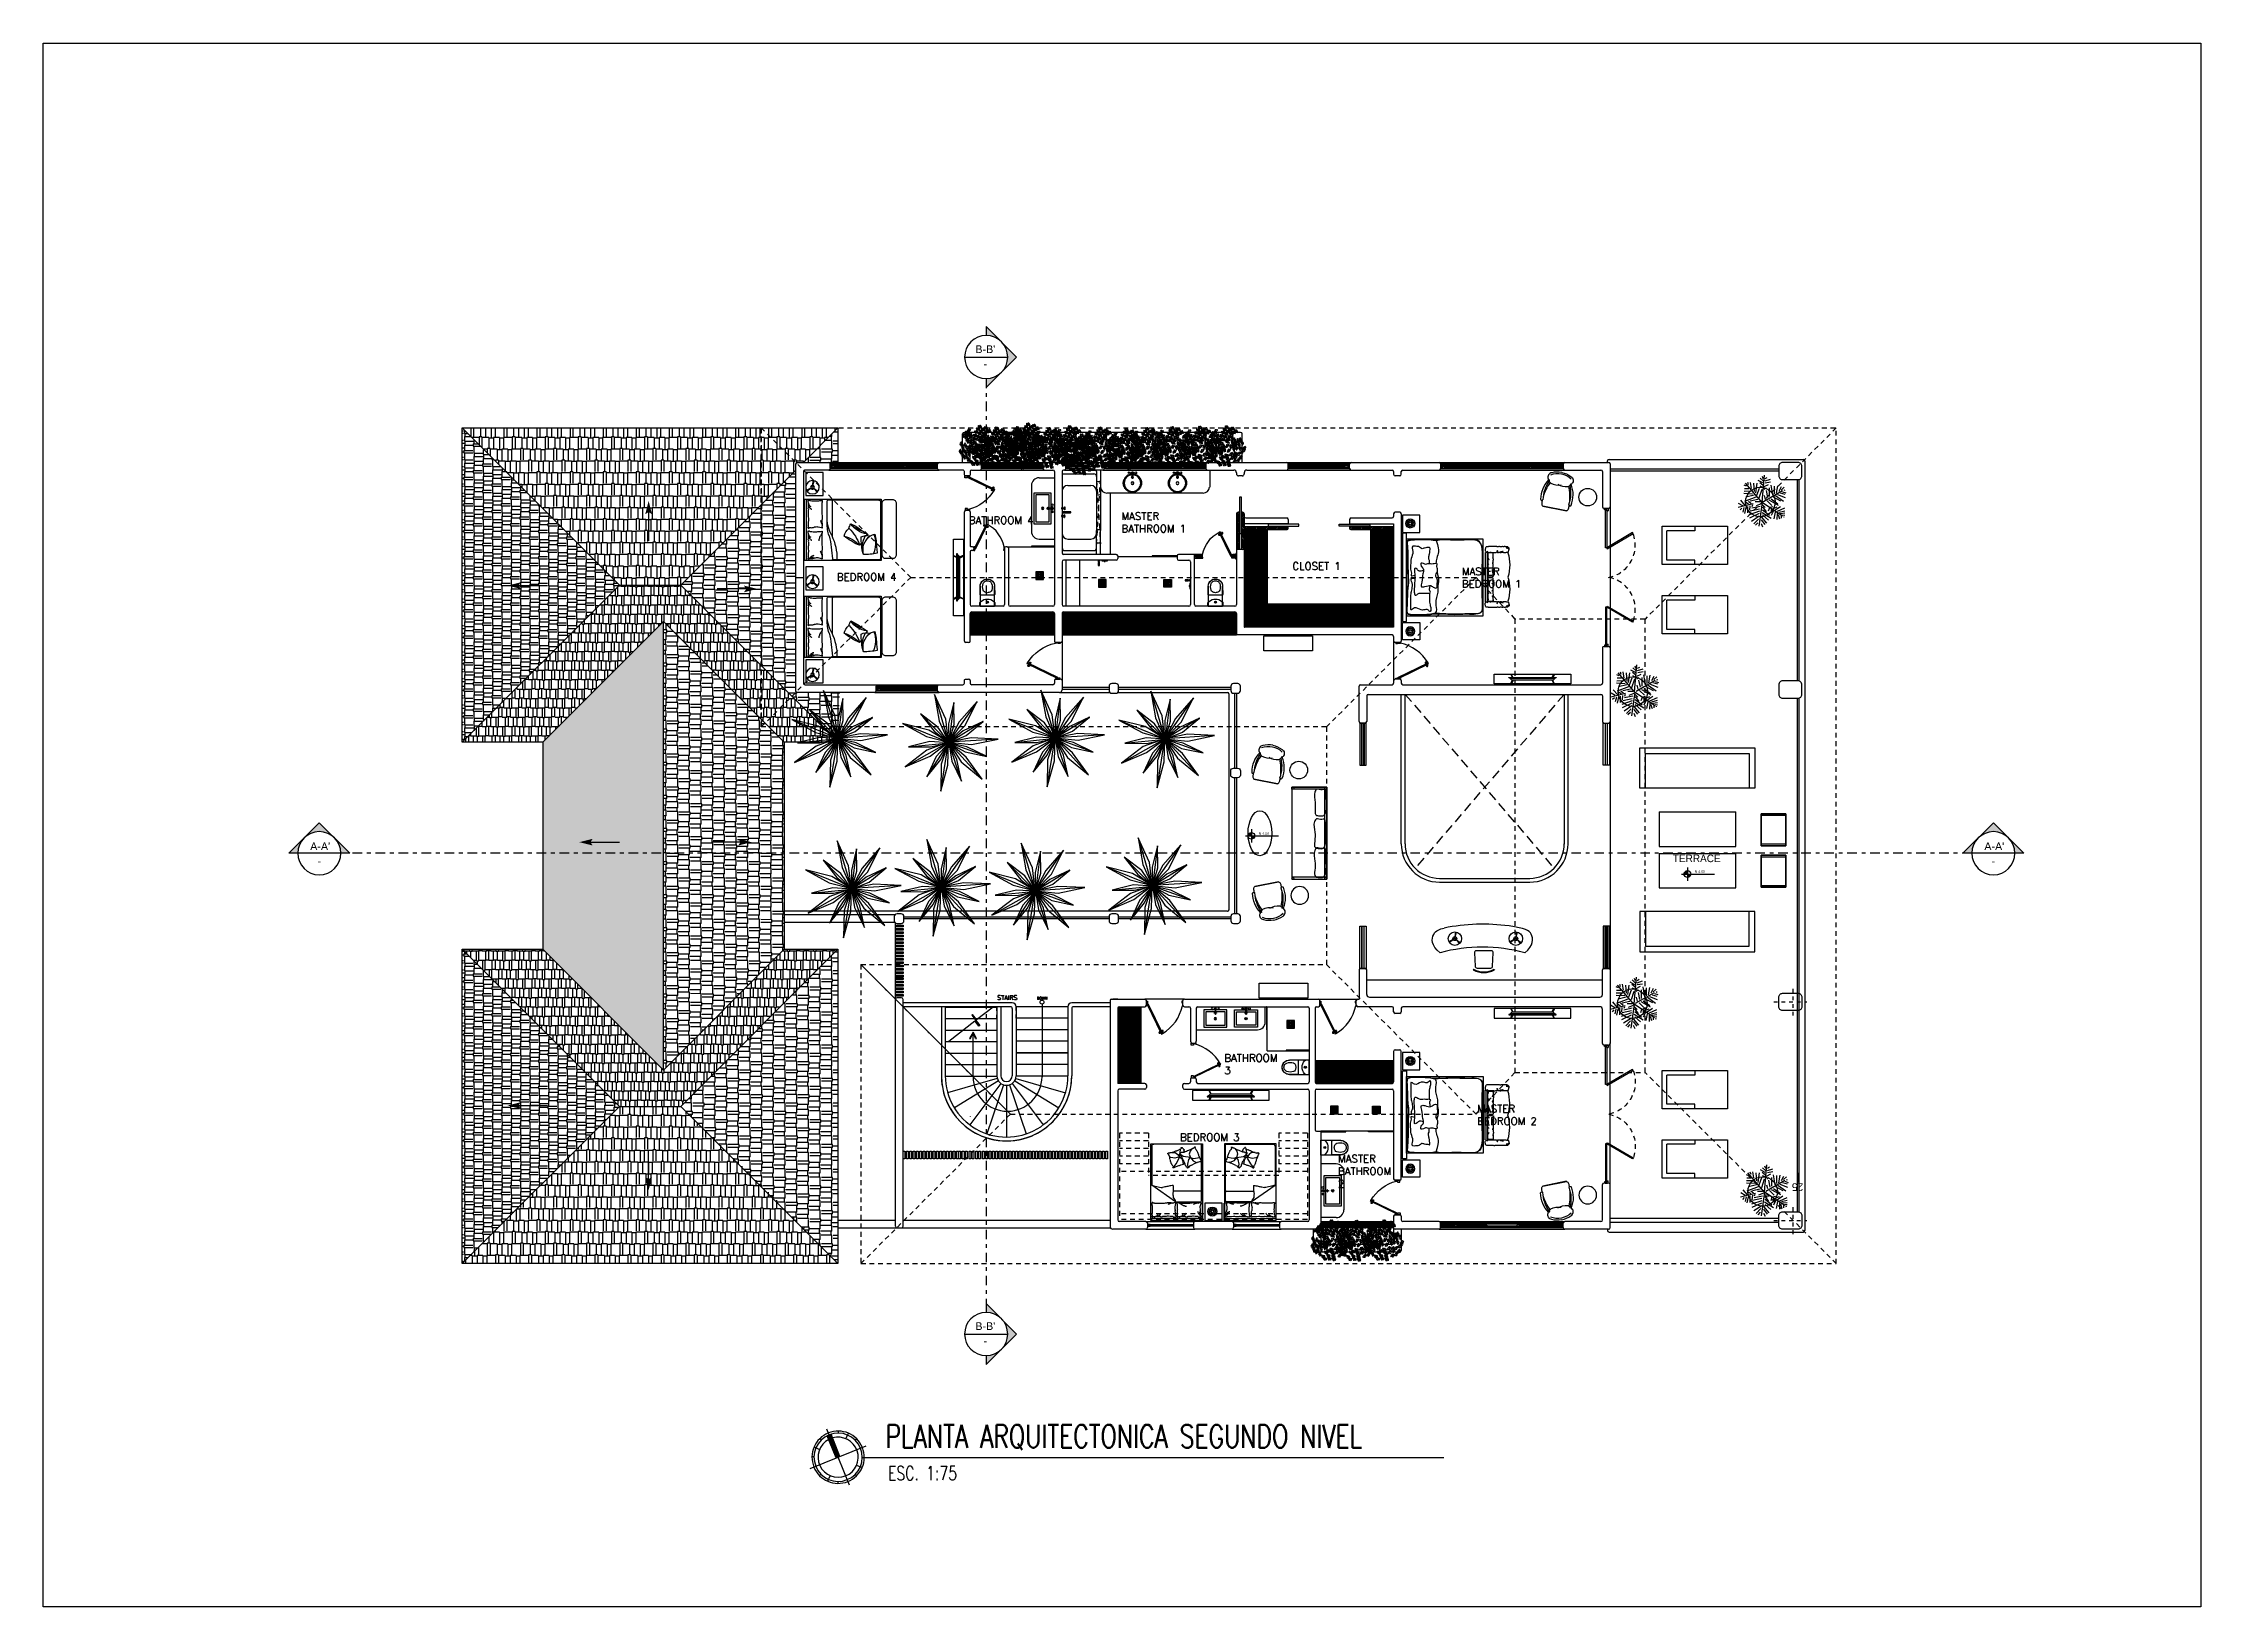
# Model space of a CAD drawing. Header units: metres. Extents: x 8 to 2416, y -346 to 476.
# Drawn here: x 188.7 to 245, y 27.7 to 68.4 of the extents above; entities that cross this region are included whole.
import ezdxf
from ezdxf.enums import TextEntityAlignment as Align

# ---------------------------------------------------------------- set-up
doc = ezdxf.new("R2010")
doc.units = ezdxf.units.M
for name, pattern in [('0', [0]), ('CONTINU', [0]), ('CONTINUA', [0]), ('DASHDOT', [1, 0.5, -0.25, 0, -0.25]), ('DASHED', [0.75, 0.5, -0.25]), ('DASHED2', [0.375, 0.25, -0.125]), ('HIDDEN2', [0.1875, 0.125, -0.0625])]:
    doc.linetypes.add(name, pattern=pattern)
doc.layers.get('0').update_dxf_attribs({"color": 250, "linetype": '0', "lineweight": 20})
doc.layers.get('Defpoints').update_dxf_attribs({"color": 6})
for name, color, linetype, lineweight in [('01_Mobiliario', 19, 'Continuous', 0), ('3.13 T.PRSENTACION', 252, 'CONTINUA', 0), ('A-ANNO-TEXT', 251, 'Continuous', 13), ('A-DETL-IDEN', 251, 'Continuous', 9), ('A-DOOR', 35, 'Continuous', 5), ('A-SECT-IDEN', 251, 'CONTINU', 9), ('A-WALL', 250, 'Continuous', 20), ('ARBOLES', 86, 'Continuous', 0), ('baranda vidrio', 143, 'Continuous', 0), ('baños', 140, 'Continuous', 0), ('closets', 253, 'Continuous', 0), ('cristales', 131, 'Continuous', 0), ('EJES', 43, 'DASHED', 0), ('MOBILIARIOS', 252, 'Continuous', 0), ('muros bajitos', 252, 'Continuous', 5), ('piscina', 131, 'Continuous', 0), ('piso', 253, 'Continuous', 0), ('PLF 01', 252, 'Continuous', 9), ('PROYECCION', 9, 'DASHED', 0), ('puertas', 42, 'Continuous', 0), ('textos', 7, 'Continuous', 0)]:
    doc.layers.add(name, color=color, linetype=linetype, lineweight=lineweight)
doc.layers.add('1', color=1, linetype='Continuous')
doc.layers.add('ARBOLES CTB', color=7, linetype='Continuous', lineweight=0, true_color=0x4f6a34, transparency=0.3)
for name, color, linetype, lineweight, true_color in [('arboles oscuros', 7, 'Continuous', 0, 0x4d582c), ('Techos 1', 7, 'HIDDEN2', 9, 0x42391a), ('Techos 2do', 7, 'CONTINUA', 5, 0x42391a)]:
    doc.layers.add(name, color=color, linetype=linetype, lineweight=lineweight, true_color=true_color)
doc.styles.add('Arch-Dim', font='romans.shx', dxfattribs={"width": 0.75})
doc.styles.add('BOLD', font='timesbd.ttf', dxfattribs={"height": 0.45})
doc.styles.add('DIM_FONT', font='SIMPLEX.shx', dxfattribs={"width": 0.8})
doc.styles.add('ESC100-2mm', font='arial.ttf', dxfattribs={"height": 0.15})
doc.styles.add('ESC50-2mm', font='arial.ttf', dxfattribs={"height": 0.1})
doc.styles.add('Roman', font='romans')
doc.styles.get("Standard").update_dxf_attribs({"font": 'arial.ttf', "height": 0.1875})
doc.styles.add('TRESTRECE', font='')
doc.styles.get('TRESTRECE').set_extended_font_data('Champagne & Limousines')
pattern_1 = [(0, (1.32934, 235.69313), (0.51816, 0.24384), [0.12192, -0.1016, 0.14224, -0.06096, 0.18288, -0.08128]), (0, (1.45126, 235.7033), (0.51816, 0.24384), [0.1016, -0.38608, 0.08128, -0.12192]), (0, (1.6951, 235.6779), (0.51816, 0.24384), [0.06096, -0.62992]), (90, (1.32934, 235.69313), (-0.17272, 0.24384), [0.23368, -0.74168]), (90, (1.45126, 235.69313), (-0.17272, 0.24384), [0.2286, -0.74676]), (90, (1.55286, 235.69313), (-0.17272, 0.24384), [0.21336, -0.762]), (90, (1.6951, 235.67789), (-0.17272, 0.24384), [0.23368, -0.74168]), (90, (1.75606, 235.67789), (-0.17272, 0.24384), [0.23368, -0.74168]), (90, (1.93894, 235.69313), (-0.17272, 0.24384), [0.22352, -0.75184])]
pattern_2 = [(180, (0.00952, 45.04422), (-0.6477, -0.3048), [0.1524, -0.127, 0.1778, -0.0762, 0.2286, -0.1016]), (180, (-0.14288, 45.03152), (-0.6477, -0.3048), [0.127, -0.4826, 0.1016, -0.1524]), (180, (-0.44768, 45.06327), (-0.6477, -0.3048), [0.0762, -0.7874]), (270, (0.00952, 45.04422), (0.2159, -0.3048), [0.2921, -0.9271]), (270, (-0.14288, 45.04422), (0.2159, -0.3048), [0.28575, -0.93345]), (270, (-0.26988, 45.04422), (0.2159, -0.3048), [0.2667, -0.9525]), (270, (-0.44768, 45.06327), (0.2159, -0.3048), [0.2921, -0.9271]), (270, (-0.52388, 45.06327), (0.2159, -0.3048), [0.2921, -0.9271]), (270, (-0.75248, 45.04422), (0.2159, -0.3048), [0.2794, -0.9398])]
pattern_3 = [(89.9973, (208.9486, 54.50617), (-0.304769, 0.6477146), [0.1524, -0.127, 0.1778, -0.0762, 0.2286, -0.1016]), (89.9973, (208.93592, 54.65857), (-0.304769, 0.6477146), [0.127, -0.4826, 0.1016, -0.1524]), (89.9973, (208.96768, 54.96336), (-0.304769, 0.6477146), [0.0762, -0.7874]), (179.9973, (208.9486, 54.50617), (-0.3048103, -0.2158854), [0.2921, -0.9271]), (179.9973, (208.94862, 54.65857), (-0.3048103, -0.2158854), [0.28575, -0.93345]), (179.9973, (208.94862, 54.78557), (-0.3048103, -0.2158854), [0.2667, -0.9525]), (179.9973, (208.96768, 54.96336), (-0.3048103, -0.2158854), [0.2921, -0.9271]), (179.9973, (208.96768, 55.03956), (-0.3048103, -0.2158854), [0.2921, -0.9271]), (179.9973, (208.94865, 55.26817), (-0.3048103, -0.2158854), [0.2794, -0.9398])]
pattern_4 = [(270, (201.86138, 54.20617), (0.24384, -0.51816), [0.12192, -0.1016, 0.14224, -0.06096, 0.18288, -0.08128]), (270, (201.87154, 54.08425), (0.24384, -0.51816), [0.1016, -0.38608, 0.08128, -0.12192]), (270, (201.84614, 53.8404), (0.24384, -0.51816), [0.06096, -0.62992]), (0, (201.86138, 54.20617), (0.24384, 0.17272), [0.23368, -0.74168]), (0, (201.86138, 54.08425), (0.24384, 0.17272), [0.2286, -0.74676]), (0, (201.86138, 53.98265), (0.24384, 0.17272), [0.21336, -0.762]), (0, (201.84614, 53.8404), (0.24384, 0.17272), [0.23368, -0.74168]), (0, (201.84614, 53.77945), (0.24384, 0.17272), [0.23368, -0.74168]), (0, (201.86138, 53.59657), (0.24384, 0.17272), [0.22352, -0.75184])]

# ---------------------------------------------------------------- blocks, each defined once
blk = doc.blocks.new('SEC-TAG-DOWN')
at = {"layer": 'A-SECT-IDEN'}
h = blk.add_hatch(color=256, dxfattribs=at)
h.paths.add_polyline_path([(0.1131, 0), (0.0566, -0.0566, 0.198912), (0.08, 0)])
h.paths.add_polyline_path([(-0.1131, 0), (-0.08, 0, 0.198912), (-0.0566, -0.0566)])
blk.add_hatch(color=256, dxfattribs=at).paths.add_polyline_path([(0.0566, -0.0566), (0, -0.1131), (-0.0566, -0.0566, 0.414214)])
for p, q in [((0.1131, 0), (-0.1131, 0)), ((0, -0.1131), (-0.1131, 0)), ((0, -0.1131), (0.1131, 0))]:
    blk.add_line(p, q, dxfattribs=at)
blk.add_circle((0, 0), 0.08, dxfattribs=at)
at = {"layer": 'A-SECT-IDEN', "color": 122, "style": 'BOLD'}
for tag, p in [('REF.#', (0.0001, 0.015)), ('SHT.#', (0.0032, -0.0399))]:
    blk.add_attdef(tag, text='', height=0.025, dxfattribs=at).set_placement(p, align=Align.CENTER)
blk = doc.blocks.new('SEC-TAG-LEFT')
at = {"layer": 'A-SECT-IDEN'}
h = blk.add_hatch(color=256, dxfattribs=at)
h.paths.add_polyline_path([(0, 0.1131), (-0.0566, 0.0566, -0.198912), (0, 0.08)])
h.paths.add_polyline_path([(0, -0.1131), (0, -0.08, -0.198912), (-0.0566, -0.0566)])
blk.add_hatch(color=256, dxfattribs=at).paths.add_polyline_path([(-0.0566, 0.0566), (-0.1131, 0), (-0.0566, -0.0566, -0.414214)])
for p, q in [((-0.1131, 0), (0, 0.1131)), ((0, 0.1131), (0, 0.08)), ((-0.1131, 0), (0, -0.1131)), ((0.08, 0), (-0.08, 0)), ((0, -0.08), (0, -0.1131))]:
    blk.add_line(p, q, dxfattribs=at)
blk.add_circle((0, 0), 0.08, dxfattribs=at)
at = {"layer": 'A-SECT-IDEN', "color": 122, "style": 'BOLD'}
for tag, p in [('REF.#', (0.0001, 0.015)), ('SHT.#', (0.0032, -0.0399))]:
    blk.add_attdef(tag, text='', height=0.025, dxfattribs=at).set_placement(p, align=Align.CENTER)
blk = doc.blocks.new('A$C309F5F81')
at = {"linetype": 'ByBlock'}
for p, q in [((0.603, 0.817), (0.499, 0.906)), ((0.614, 0.866), (0.564, 0.949)), ((0.574, 0.659), (0.649, 0.955)), ((0.657, 0.884), (0.696, 0.92)), ((0.539, 0.477), (0, 0.431)), ((0.071, 0.452), (0.024, 0.47)), ((0.111, 0.456), (0.057, 0.516)), ((0.152, 0.46), (0.103, 0.553)), ((0.263, 0.688), (0.141, 0.71)), ((0.192, 0.747), (0.145, 0.762)), ((0.197, 0.462), (0.15, 0.523)), ((0.323, 0.631), (0.158, 0.643)), ((0.549, 0.475), (0.16, 0.809)), ((0.351, 0.603), (0.16, 0.573)), ((0.225, 0.434), (0.182, 0.346)), ((0.218, 0.791), (0.198, 0.838)), ((0.243, 0.464), (0.221, 0.516)), ((0.398, 0.583), (0.257, 0.527)), ((0.268, 0.744), (0.268, 0.828)), ((0.452, 0.532), (0.279, 0.474)), ((0.526, 0.449), (0.307, 0.067)), ((0.319, 0.71), (0.323, 0.836)), ((0.377, 0.666), (0.366, 0.84)), ((0.401, 0.635), (0.441, 0.8)), ((0.441, 0.603), (0.527, 0.828)), ((0.488, 0.56), (0.52, 0.718)), ((0.57, 0.699), (0.525, 0.752)), ((0.535, 0.513), (0.535, 0.615)), ((0.539, 0.477), (0.811, 0.066)), ((0.582, 0.748), (0.542, 0.813)), ((0.549, 0.475), (1.024, 0.54)), ((0.57, 0.497), (0.61, 0.596)), ((0.587, 0.474), (0.649, 0.414)), ((0.596, 0.669), (0.631, 0.681)), ((0.61, 0.72), (0.699, 0.73)), ((0.624, 0.77), (0.756, 0.77)), ((0.626, 0.517), (0.662, 0.682)), ((0.63, 0.469), (0.736, 0.395)), ((0.645, 0.845), (0.738, 0.866)), ((0.645, 0.805), (0.764, 0.831)), ((0.677, 0.528), (0.717, 0.714)), ((0.692, 0.465), (0.803, 0.328)), ((0.72, 0.528), (0.791, 0.737)), ((0.744, 0.474), (0.859, 0.292)), ((0.767, 0.536), (0.859, 0.729)), ((0.795, 0.465), (0.898, 0.347)), ((0.823, 0.532), (0.925, 0.69)), ((0.835, 0.493), (0.964, 0.386)), ((0.878, 0.548), (0.977, 0.643)), ((0.893, 0.493), (0.988, 0.422)), ((0.953, 0.56), (1.004, 0.611)), ((0.968, 0.497), (1.032, 0.465)), ((0.067, 0.417), (0.042, 0.373)), ((0.111, 0.417), (0.077, 0.306)), ((0.15, 0.413), (0.132, 0.309)), ((0.401, 0.26), (0.197, 0.296)), ((0.358, 0.189), (0.208, 0.163)), ((0.374, 0.229), (0.216, 0.229)), ((0.315, 0.135), (0.224, 0.084)), ((0.295, 0.091), (0.24, 0.032)), ((0.426, 0.328), (0.252, 0.328)), ((0.279, 0.432), (0.254, 0.389)), ((0.299, 0.036), (0.291, 0.013)), ((0.448, 0.363), (0.307, 0.39)), ((0.33, 0.064), (0.351, 0)), ((0.354, 0.111), (0.381, 0.02)), ((0.386, 0.166), (0.448, 0.013)), ((0.484, 0.407), (0.405, 0.426)), ((0.405, 0.206), (0.52, 0.048)), ((0.433, 0.253), (0.512, 0.107)), ((0.473, 0.292), (0.57, 0.158)), ((0.492, 0.339), (0.598, 0.154)), ((0.513, 0.377), (0.607, 0.279)), ((0.696, 0.213), (0.624, 0.109)), ((0.64, 0.313), (0.626, 0.258)), ((0.671, 0.263), (0.635, 0.174)), ((0.652, 0.329), (0.72, 0.351)), ((0.72, 0.17), (0.653, 0.017)), ((0.684, 0.293), (0.749, 0.296)), ((0.71, 0.249), (0.807, 0.295)), ((0.738, 0.135), (0.71, 0.02)), ((0.738, 0.213), (0.874, 0.241)), ((0.764, 0.113), (0.753, 0.02)), ((0.764, 0.174), (0.888, 0.177)), ((0.785, 0.156), (0.874, 0.127)), ((0.793, 0.066), (0.799, 0.02)), ((0.807, 0.095), (0.86, 0.091)), ((0.825, 0.048), (0.842, 0.042))]:
    blk.add_line(p, q, dxfattribs=at)
blk = doc.blocks.new('za_arrw5')
at = {"lineweight": 13}
for points in [[(-1, 0.25), (0, 0), (-0.83, 0)], [(-1, -0.25), (0, 0), (-0.83, 0)]]:
    blk.add_solid(points, dxfattribs=at)
blk = doc.blocks.new('ARBUSTO 2')
at = {"layer": 'arboles oscuros', "color": 252, "true_color": 0x8da178}
for p in [(-0.06, 1.359), (-1.1, 0.801), (1.025, 0.894), (-1.312, -0.361), (-0.536, -1.25), (1.338, -0.244), (0.644, -1.199)]:
    blk.add_line(p, (0, 0), dxfattribs=at)
for points in [[(0, 0), (0.077, 0.628), (-0.06, 1.359), (-0.109, 0.62), (0, 0)], [(0, 0), (-0.443, 0.452), (-1.1, 0.801), (-0.552, 0.301), (0, 0)], [(0, 0), (0.539, 0.332), (1.025, 0.894), (0.417, 0.471), (0, 0)], [(0, 0), (-0.63, -0.065), (-1.312, -0.361), (-0.58, -0.244), (0, 0)], [(0, 0), (-0.342, -0.533), (-0.536, -1.25), (-0.171, -0.606), (0, 0)], [(0, 0), (0.595, -0.215), (1.338, -0.244), (0.628, -0.032), (0, 0)], [(0, 0), (0.203, -0.6), (0.644, -1.199), (0.367, -0.511), (0, 0)]]:
    blk.add_lwpolyline(points, dxfattribs=at)
blk = doc.blocks.new('TREES')
at = {"layer": 'ARBOLES', "color": 252, "true_color": 0x8da178}
for p, q in [((-0.171, 0.001), (-0.173, -0.005)), ((-0.168, 0.002), (-0.171, 0.001)), ((-0.163, 0.003), (-0.168, 0.002)), ((-0.164, 0.013), (-0.166, 0.009)), ((-0.166, 0.009), (-0.163, 0.005)), ((-0.16, 0.012), (-0.164, 0.013)), ((-0.163, 0.005), (-0.163, 0.003)), ((-0.158, 0.006), (-0.16, 0.012)), ((-0.151, 0.068), (-0.159, 0.065)), ((-0.159, 0.065), (-0.157, 0.06)), ((-0.154, -0.002), (-0.158, 0.006)), ((-0.157, 0.06), (-0.149, 0.055)), ((-0.151, 0.081), (-0.154, 0.074)), ((-0.154, 0.074), (-0.149, 0.07)), ((-0.145, 0.083), (-0.151, 0.081)), ((-0.144, 0.07), (-0.151, 0.068)), ((-0.149, 0.07), (-0.144, 0.07)), ((-0.149, 0.055), (-0.147, 0.059)), ((-0.147, 0.059), (-0.145, 0.063)), ((-0.142, 0.081), (-0.145, 0.083)), ((-0.145, 0.063), (-0.141, 0.064)), ((-0.139, 0.077), (-0.142, 0.081)), ((-0.141, 0.064), (-0.136, 0.063)), ((-0.132, 0.097), (-0.14, 0.094)), ((-0.14, 0.094), (-0.138, 0.09)), ((-0.137, 0.078), (-0.139, 0.077)), ((-0.138, 0.09), (-0.13, 0.084)), ((-0.138, 0.066), (-0.134, 0.074)), ((-0.136, 0.063), (-0.138, 0.066)), ((-0.135, 0.082), (-0.137, 0.078)), ((-0.127, 0.06), (-0.136, 0.057)), ((-0.136, 0.057), (-0.134, 0.052)), ((-0.132, 0.11), (-0.135, 0.103)), ((-0.135, 0.103), (-0.13, 0.099)), ((-0.131, 0.083), (-0.135, 0.082)), ((-0.134, 0.074), (-0.129, 0.079)), ((-0.134, 0.052), (-0.125, 0.047)), ((-0.125, 0.112), (-0.132, 0.11)), ((-0.124, 0.099), (-0.132, 0.097)), ((-0.129, 0.079), (-0.131, 0.083)), ((-0.127, 0.073), (-0.131, 0.066)), ((-0.131, 0.066), (-0.125, 0.062)), ((-0.129, 0.006), (-0.131, 0.002)), ((-0.131, 0.002), (-0.128, -0.002)), ((-0.13, 0.099), (-0.124, 0.099)), ((-0.13, 0.084), (-0.128, 0.088)), ((-0.125, 0.006), (-0.129, 0.006)), ((-0.128, 0.088), (-0.126, 0.092)), ((-0.121, 0.074), (-0.127, 0.073)), ((-0.12, 0.062), (-0.127, 0.06)), ((-0.126, 0.092), (-0.122, 0.093)), ((-0.123, 0.11), (-0.125, 0.112)), ((-0.125, 0.062), (-0.12, 0.062)), ((-0.125, 0.047), (-0.123, 0.05)), ((-0.123, -0.001), (-0.125, 0.006)), ((-0.115, 0.088), (-0.124, 0.085)), ((-0.124, 0.085), (-0.122, 0.08)), ((-0.119, 0.106), (-0.123, 0.11)), ((-0.123, 0.05), (-0.122, 0.055)), ((-0.114, 0.039), (-0.123, 0.036)), ((-0.123, 0.036), (-0.121, 0.031)), ((-0.122, 0.093), (-0.117, 0.092)), ((-0.122, 0.08), (-0.113, 0.075)), ((-0.122, 0.055), (-0.118, 0.055)), ((-0.119, 0.073), (-0.121, 0.074)), ((-0.121, 0.031), (-0.112, 0.026)), ((-0.118, 0.107), (-0.119, 0.106)), ((-0.119, 0.096), (-0.115, 0.103)), ((-0.117, 0.092), (-0.119, 0.096)), ((-0.115, 0.068), (-0.119, 0.073)), ((-0.11, 0.119), (-0.118, 0.116)), ((-0.118, 0.116), (-0.116, 0.111)), ((-0.116, 0.111), (-0.118, 0.107)), ((-0.115, 0.101), (-0.118, 0.094)), ((-0.118, 0.094), (-0.113, 0.09)), ((-0.118, 0.055), (-0.112, 0.054)), ((-0.114, 0.052), (-0.117, 0.045)), ((-0.117, 0.045), (-0.112, 0.041)), ((-0.111, 0.112), (-0.116, 0.111)), ((-0.116, 0.111), (-0.108, 0.106)), ((-0.115, 0.103), (-0.11, 0.108)), ((-0.109, 0.102), (-0.115, 0.101)), ((-0.108, 0.09), (-0.115, 0.088)), ((-0.113, 0.069), (-0.115, 0.068)), ((-0.115, 0.058), (-0.11, 0.065)), ((-0.112, 0.054), (-0.115, 0.058)), ((-0.108, 0.054), (-0.114, 0.052)), ((-0.107, 0.041), (-0.114, 0.039)), ((-0.11, 0.132), (-0.113, 0.125)), ((-0.113, 0.125), (-0.108, 0.121)), ((-0.113, 0.09), (-0.108, 0.09)), ((-0.113, 0.075), (-0.111, 0.078)), ((-0.112, 0.074), (-0.113, 0.069)), ((-0.107, 0.074), (-0.112, 0.074)), ((-0.112, 0.041), (-0.107, 0.041)), ((-0.112, 0.026), (-0.11, 0.029)), ((-0.11, 0.108), (-0.111, 0.112)), ((-0.111, 0.078), (-0.109, 0.083)), ((-0.103, 0.133), (-0.11, 0.132)), ((-0.102, 0.121), (-0.11, 0.119)), ((-0.11, 0.065), (-0.106, 0.071)), ((-0.11, 0.029), (-0.109, 0.034)), ((-0.102, 0.02), (-0.11, 0.017)), ((-0.11, 0.017), (-0.108, 0.013)), ((-0.107, 0.101), (-0.109, 0.102)), ((-0.109, 0.083), (-0.105, 0.083)), ((-0.109, 0.034), (-0.105, 0.034)), ((-0.108, 0.121), (-0.102, 0.121)), ((-0.108, 0.106), (-0.106, 0.109)), ((-0.106, 0.052), (-0.108, 0.054)), ((-0.108, 0.013), (-0.1, 0.008)), ((-0.103, 0.096), (-0.107, 0.101)), ((-0.106, 0.071), (-0.107, 0.074)), ((-0.106, 0.109), (-0.104, 0.114)), ((-0.102, 0.047), (-0.106, 0.052)), ((-0.105, 0.083), (-0.1, 0.082)), ((-0.105, 0.034), (-0.099, 0.034)), ((-0.102, 0.033), (-0.105, 0.026)), ((-0.105, 0.026), (-0.1, 0.023)), ((-0.104, 0.114), (-0.1, 0.114)), ((-0.096, 0.08), (-0.104, 0.077)), ((-0.104, 0.077), (-0.102, 0.073)), ((-0.101, 0.132), (-0.103, 0.133)), ((-0.101, 0.098), (-0.103, 0.096)), ((-0.103, 0.086), (-0.098, 0.094)), ((-0.1, 0.082), (-0.103, 0.086)), ((-0.102, 0.073), (-0.094, 0.068)), ((-0.1, 0.049), (-0.102, 0.047)), ((-0.102, 0.037), (-0.097, 0.045)), ((-0.099, 0.034), (-0.102, 0.037)), ((-0.096, 0.035), (-0.102, 0.033)), ((-0.094, 0.022), (-0.102, 0.02)), ((-0.097, 0.127), (-0.101, 0.132)), ((-0.099, 0.102), (-0.101, 0.098)), ((-0.1, 0.114), (-0.095, 0.113)), ((-0.099, 0.053), (-0.1, 0.049)), ((-0.1, 0.023), (-0.094, 0.022)), ((-0.1, 0.008), (-0.098, 0.011)), ((-0.095, 0.102), (-0.099, 0.102)), ((-0.096, 0.093), (-0.099, 0.087)), ((-0.099, 0.087), (-0.094, 0.083)), ((-0.094, 0.054), (-0.099, 0.053)), ((-0.098, 0.094), (-0.093, 0.099)), ((-0.098, 0.011), (-0.096, 0.015)), ((-0.096, 0.129), (-0.097, 0.127)), ((-0.097, 0.117), (-0.093, 0.124)), ((-0.095, 0.113), (-0.097, 0.117)), ((-0.097, 0.045), (-0.092, 0.05)), ((-0.094, 0.133), (-0.096, 0.129)), ((-0.089, 0.095), (-0.096, 0.093)), ((-0.088, 0.083), (-0.096, 0.08)), ((-0.087, 0.064), (-0.096, 0.061)), ((-0.096, 0.061), (-0.094, 0.057)), ((-0.093, 0.033), (-0.096, 0.035)), ((-0.096, 0.015), (-0.092, 0.016)), ((-0.093, 0.099), (-0.095, 0.102)), ((-0.089, 0.133), (-0.094, 0.133)), ((-0.094, 0.083), (-0.088, 0.083)), ((-0.094, 0.068), (-0.092, 0.071)), ((-0.094, 0.057), (-0.085, 0.052)), ((-0.092, 0.05), (-0.094, 0.054)), ((-0.093, 0.124), (-0.088, 0.13)), ((-0.089, 0.029), (-0.093, 0.033)), ((-0.092, 0.071), (-0.09, 0.075)), ((-0.092, 0.016), (-0.087, 0.015)), ((-0.087, 0.077), (-0.09, 0.071)), ((-0.09, 0.075), (-0.086, 0.076)), ((-0.09, 0.071), (-0.085, 0.067)), ((-0.088, 0.13), (-0.089, 0.133)), ((-0.087, 0.093), (-0.089, 0.095)), ((-0.088, 0.03), (-0.089, 0.029)), ((-0.089, 0.019), (-0.085, 0.026)), ((-0.087, 0.015), (-0.089, 0.019)), ((-0.086, 0.034), (-0.088, 0.03)), ((-0.083, 0.089), (-0.087, 0.093)), ((-0.081, 0.079), (-0.087, 0.077)), ((-0.08, 0.067), (-0.087, 0.064)), ((-0.086, 0.076), (-0.081, 0.075)), ((-0.082, 0.035), (-0.086, 0.034)), ((-0.085, 0.067), (-0.08, 0.067)), ((-0.085, 0.052), (-0.083, 0.055)), ((-0.085, 0.026), (-0.08, 0.031)), ((-0.082, 0.09), (-0.083, 0.089)), ((-0.083, 0.079), (-0.079, 0.086)), ((-0.081, 0.075), (-0.083, 0.079)), ((-0.083, 0.055), (-0.081, 0.059)), ((-0.08, 0.095), (-0.082, 0.09)), ((-0.074, 0.043), (-0.082, 0.04)), ((-0.082, 0.04), (-0.08, 0.035)), ((-0.08, 0.031), (-0.082, 0.035)), ((-0.079, 0.077), (-0.081, 0.079)), ((-0.081, 0.059), (-0.077, 0.06)), ((-0.072, 0.022), (-0.081, 0.019)), ((-0.081, 0.019), (-0.079, 0.014)), ((-0.075, 0.095), (-0.08, 0.095)), ((-0.08, 0.035), (-0.072, 0.03)), ((-0.079, 0.086), (-0.074, 0.091)), ((-0.075, 0.073), (-0.079, 0.077)), ((-0.079, 0.014), (-0.07, 0.009)), ((-0.077, 0.06), (-0.072, 0.059)), ((-0.074, 0.056), (-0.077, 0.049)), ((-0.077, 0.049), (-0.072, 0.045)), ((-0.074, 0.091), (-0.075, 0.095)), ((-0.073, 0.074), (-0.075, 0.073)), ((-0.072, 0.035), (-0.075, 0.028)), ((-0.075, 0.028), (-0.07, 0.024)), ((-0.074, 0.063), (-0.07, 0.07)), ((-0.072, 0.059), (-0.074, 0.063)), ((-0.068, 0.057), (-0.074, 0.056)), ((-0.066, 0.045), (-0.074, 0.043)), ((-0.071, 0.079), (-0.073, 0.074)), ((-0.072, 0.045), (-0.066, 0.045)), ((-0.066, 0.037), (-0.072, 0.035)), ((-0.072, 0.03), (-0.07, 0.033)), ((-0.065, 0.024), (-0.072, 0.022)), ((-0.067, 0.079), (-0.071, 0.079)), ((-0.07, 0.07), (-0.065, 0.075)), ((-0.07, 0.033), (-0.068, 0.038)), ((-0.07, 0.024), (-0.065, 0.024)), ((-0.07, 0.009), (-0.068, 0.013)), ((-0.067, 0.003), (-0.069, -0.002)), ((-0.065, 0.056), (-0.068, 0.057)), ((-0.068, 0.038), (-0.064, 0.038)), ((-0.068, 0.013), (-0.066, 0.017)), ((-0.065, 0.075), (-0.067, 0.079)), ((-0.063, 0.002), (-0.067, 0.003)), ((-0.064, 0.035), (-0.066, 0.037)), ((-0.066, 0.017), (-0.063, 0.018)), ((-0.061, 0.051), (-0.065, 0.056)), ((-0.064, 0.038), (-0.059, 0.037)), ((-0.06, 0.031), (-0.064, 0.035)), ((-0.063, 0.018), (-0.057, 0.017)), ((-0.061, -0.005), (-0.063, 0.002)), ((-0.06, 0.062), (-0.061, 0.056)), ((-0.061, 0.056), (-0.057, 0.049)), ((-0.06, 0.053), (-0.061, 0.051)), ((-0.061, 0.041), (-0.057, 0.048)), ((-0.059, 0.037), (-0.061, 0.041)), ((-0.057, 0.094), (-0.06, 0.09)), ((-0.06, 0.09), (-0.06, 0.08)), ((-0.06, 0.08), (-0.056, 0.08)), ((-0.057, 0.063), (-0.06, 0.062)), ((-0.058, 0.057), (-0.06, 0.053)), ((-0.058, 0.032), (-0.06, 0.031)), ((-0.06, 0.02), (-0.055, 0.028)), ((-0.057, 0.017), (-0.06, 0.02)), ((-0.051, 0.012), (-0.06, 0.009)), ((-0.06, 0.009), (-0.058, 0.004)), ((-0.054, 0.057), (-0.058, 0.057)), ((-0.057, 0.036), (-0.058, 0.032)), ((-0.058, 0.004), (-0.049, -0.001)), ((-0.05, 0.088), (-0.057, 0.094)), ((-0.051, 0.064), (-0.057, 0.063)), ((-0.057, 0.048), (-0.052, 0.054)), ((-0.057, 0.049), (-0.051, 0.052)), ((-0.052, 0.037), (-0.057, 0.036)), ((-0.056, 0.08), (-0.051, 0.081)), ((-0.053, 0.074), (-0.055, 0.07)), ((-0.055, 0.07), (-0.052, 0.066)), ((-0.055, 0.028), (-0.05, 0.033)), ((-0.052, 0.054), (-0.054, 0.057)), ((-0.051, 0.025), (-0.054, 0.018)), ((-0.054, 0.018), (-0.049, 0.014)), ((-0.05, 0.125), (-0.053, 0.121)), ((-0.053, 0.121), (-0.053, 0.111)), ((-0.053, 0.111), (-0.049, 0.111)), ((-0.049, 0.073), (-0.053, 0.074)), ((-0.052, 0.066), (-0.051, 0.064)), ((-0.05, 0.049), (-0.052, 0.04)), ((-0.052, 0.04), (-0.047, 0.04)), ((-0.05, 0.033), (-0.052, 0.037)), ((-0.051, 0.081), (-0.049, 0.078)), ((-0.051, 0.052), (-0.048, 0.057)), ((-0.045, 0.026), (-0.051, 0.025)), ((-0.044, 0.014), (-0.051, 0.012)), ((-0.043, 0.119), (-0.05, 0.125)), ((-0.044, 0.083), (-0.05, 0.088)), ((-0.048, 0.057), (-0.05, 0.049)), ((-0.049, 0.111), (-0.044, 0.112)), ((-0.049, 0.078), (-0.047, 0.073)), ((-0.047, 0.067), (-0.049, 0.073)), ((-0.049, 0.014), (-0.044, 0.014)), ((-0.049, -0.001), (-0.047, 0.002)), ((-0.046, 0.094), (-0.047, 0.088)), ((-0.047, 0.088), (-0.044, 0.083)), ((-0.047, 0.073), (-0.045, 0.077)), ((-0.043, 0.059), (-0.047, 0.067)), ((-0.047, 0.04), (-0.038, 0.044)), ((-0.047, 0.002), (-0.045, 0.007)), ((-0.039, 0.095), (-0.046, 0.094)), ((-0.045, 0.077), (-0.036, 0.076)), ((-0.043, 0.025), (-0.045, 0.026)), ((-0.045, 0.007), (-0.042, 0.007)), ((-0.044, 0.112), (-0.042, 0.109)), ((-0.037, 0.114), (-0.043, 0.119)), ((-0.038, 0.059), (-0.043, 0.059)), ((-0.043, 0.051), (-0.041, 0.055)), ((-0.04, 0.048), (-0.043, 0.051)), ((-0.039, 0.02), (-0.043, 0.025)), ((-0.042, 0.109), (-0.04, 0.104)), ((-0.041, 0.057), (-0.042, 0.047)), ((-0.042, 0.047), (-0.038, 0.047)), ((-0.042, 0.007), (-0.036, 0.006)), ((-0.038, 0.061), (-0.041, 0.057)), ((-0.041, 0.055), (-0.038, 0.059)), ((-0.039, 0.125), (-0.04, 0.119)), ((-0.04, 0.119), (-0.037, 0.114)), ((-0.04, 0.104), (-0.038, 0.108)), ((-0.038, 0.044), (-0.04, 0.048)), ((-0.036, 0.152), (-0.039, 0.148)), ((-0.039, 0.148), (-0.039, 0.138)), ((-0.039, 0.138), (-0.035, 0.138)), ((-0.032, 0.126), (-0.039, 0.125)), ((-0.034, 0.09), (-0.039, 0.095)), ((-0.037, 0.022), (-0.039, 0.02)), ((-0.039, 0.01), (-0.034, 0.017)), ((-0.036, 0.006), (-0.039, 0.01)), ((-0.038, 0.108), (-0.029, 0.107)), ((-0.032, 0.055), (-0.038, 0.061)), ((-0.038, 0.047), (-0.033, 0.048)), ((-0.036, 0.026), (-0.037, 0.022)), ((-0.029, 0.146), (-0.036, 0.152)), ((-0.036, 0.082), (-0.035, 0.087)), ((-0.034, 0.081), (-0.036, 0.082)), ((-0.036, 0.076), (-0.029, 0.075)), ((-0.031, 0.026), (-0.036, 0.026)), ((-0.035, 0.138), (-0.03, 0.139)), ((-0.035, 0.087), (-0.034, 0.09)), ((-0.03, 0.082), (-0.034, 0.081)), ((-0.034, 0.017), (-0.029, 0.023)), ((-0.033, 0.001), (-0.034, -0.005)), ((-0.033, 0.048), (-0.031, 0.045)), ((-0.03, 0.002), (-0.033, 0.001)), ((-0.027, 0.121), (-0.032, 0.126)), ((-0.026, 0.05), (-0.032, 0.055)), ((-0.031, 0.045), (-0.029, 0.04)), ((-0.029, 0.023), (-0.031, 0.026)), ((-0.03, 0.139), (-0.028, 0.136)), ((-0.027, 0.088), (-0.03, 0.084)), ((-0.03, 0.084), (-0.03, 0.075)), ((-0.027, 0.078), (-0.03, 0.082)), ((-0.03, 0.075), (-0.026, 0.074)), ((-0.024, 0.003), (-0.03, 0.002)), ((-0.023, 0.141), (-0.029, 0.146)), ((-0.029, 0.113), (-0.028, 0.118)), ((-0.027, 0.112), (-0.029, 0.113)), ((-0.029, 0.107), (-0.022, 0.106)), ((-0.029, 0.075), (-0.027, 0.078)), ((-0.028, 0.061), (-0.029, 0.055)), ((-0.029, 0.055), (-0.026, 0.05)), ((-0.029, 0.04), (-0.027, 0.044)), ((-0.028, 0.136), (-0.026, 0.131)), ((-0.028, 0.118), (-0.027, 0.121)), ((-0.02, 0.062), (-0.028, 0.061)), ((-0.025, 0.013), (-0.028, 0.009)), ((-0.028, 0.009), (-0.025, 0.005)), ((-0.023, 0.113), (-0.027, 0.112)), ((-0.02, 0.083), (-0.027, 0.088)), ((-0.027, 0.044), (-0.018, 0.043)), ((-0.025, 0.152), (-0.026, 0.146)), ((-0.026, 0.146), (-0.023, 0.141)), ((-0.026, 0.131), (-0.024, 0.135)), ((-0.026, 0.074), (-0.022, 0.075)), ((-0.022, 0.175), (-0.025, 0.171)), ((-0.025, 0.171), (-0.025, 0.161)), ((-0.025, 0.161), (-0.021, 0.161)), ((-0.018, 0.153), (-0.025, 0.152)), ((-0.022, 0.012), (-0.025, 0.013)), ((-0.025, 0.005), (-0.024, 0.003)), ((-0.024, 0.135), (-0.015, 0.134)), ((-0.02, 0.116), (-0.023, 0.112)), ((-0.02, 0.109), (-0.023, 0.113)), ((-0.023, 0.112), (-0.023, 0.102)), ((-0.023, 0.102), (-0.019, 0.102)), ((-0.015, 0.169), (-0.022, 0.175)), ((-0.022, 0.106), (-0.02, 0.109)), ((-0.022, 0.075), (-0.019, 0.072)), ((-0.019, 0.006), (-0.022, 0.012)), ((-0.021, 0.161), (-0.016, 0.162)), ((-0.013, 0.11), (-0.02, 0.116)), ((-0.014, 0.077), (-0.02, 0.083)), ((-0.016, 0.057), (-0.02, 0.062)), ((-0.019, 0.102), (-0.015, 0.102)), ((-0.019, 0.072), (-0.017, 0.067)), ((-0.015, -0.002), (-0.019, 0.006)), ((-0.013, 0.148), (-0.018, 0.153)), ((-0.018, 0.049), (-0.016, 0.054)), ((-0.016, 0.048), (-0.018, 0.049)), ((-0.018, 0.043), (-0.011, 0.042)), ((-0.016, 0.089), (-0.017, 0.082)), ((-0.017, 0.082), (-0.014, 0.077)), ((-0.017, 0.067), (-0.015, 0.071)), ((-0.016, 0.162), (-0.014, 0.158)), ((-0.009, 0.089), (-0.016, 0.089)), ((-0.016, 0.054), (-0.016, 0.057)), ((-0.011, 0.049), (-0.016, 0.048)), ((-0.009, 0.164), (-0.015, 0.169)), ((-0.015, 0.14), (-0.013, 0.145)), ((-0.013, 0.139), (-0.015, 0.14)), ((-0.015, 0.134), (-0.008, 0.133)), ((-0.015, 0.102), (-0.012, 0.099)), ((-0.015, 0.071), (-0.007, 0.071)), ((-0.014, 0.158), (-0.012, 0.153)), ((-0.013, 0.145), (-0.013, 0.148)), ((-0.009, 0.14), (-0.013, 0.139)), ((-0.007, 0.105), (-0.013, 0.11)), ((-0.011, 0.175), (-0.012, 0.169)), ((-0.012, 0.169), (-0.009, 0.164)), ((-0.012, 0.153), (-0.01, 0.157)), ((-0.012, 0.099), (-0.01, 0.094)), ((-0.004, 0.175), (-0.011, 0.175)), ((-0.008, 0.134), (-0.011, 0.13)), ((-0.011, 0.13), (-0.011, 0.121)), ((-0.011, 0.121), (-0.007, 0.12)), ((-0.009, 0.045), (-0.011, 0.049)), ((-0.011, 0.042), (-0.009, 0.045)), ((-0.01, 0.157), (-0.001, 0.157)), ((-0.009, 0.116), (-0.01, 0.109)), ((-0.01, 0.109), (-0.007, 0.105)), ((-0.01, 0.094), (-0.008, 0.098)), ((-0.006, 0.136), (-0.009, 0.14)), ((-0.002, 0.116), (-0.009, 0.116)), ((-0.004, 0.084), (-0.009, 0.089)), ((-0.008, 0.133), (-0.006, 0.136)), ((-0.001, 0.129), (-0.008, 0.134)), ((-0.008, 0.098), (0, 0.098)), ((-0.007, 0.12), (-0.002, 0.121)), ((-0.007, 0.076), (-0.005, 0.082)), ((-0.005, 0.075), (-0.007, 0.076)), ((-0.007, 0.071), (0, 0.069)), ((-0.005, 0.082), (-0.004, 0.084)), ((0, 0.076), (-0.005, 0.075)), ((-0.001, 0.044), (-0.005, 0.04)), ((-0.005, 0.04), (-0.005, 0.03)), ((-0.005, 0.03), (-0.001, 0.03)), ((0.001, 0.171), (-0.004, 0.175)), ((-0.002, 0.121), (0, 0.118)), ((0.003, 0.112), (-0.002, 0.116)), ((-0.001, 0.162), (0.001, 0.168)), ((0.001, 0.162), (-0.001, 0.162)), ((-0.001, 0.157), (0.006, 0.156)), ((0.005, 0.123), (-0.001, 0.129)), ((0.005, 0.038), (-0.001, 0.044)), ((-0.001, 0.03), (0.004, 0.031)), ((0, 0.118), (0.002, 0.113)), ((0, 0.103), (0.002, 0.109)), ((0.002, 0.103), (0, 0.103)), ((0, 0.098), (0.007, 0.096)), ((0.003, 0.072), (0, 0.076)), ((0, 0.069), (0.003, 0.072)), ((0.001, 0.064), (0, 0.054)), ((0, 0.054), (0.004, 0.054)), ((0.003, 0.009), (0, 0.002)), ((0, 0.002), (0.005, -0.002)), ((0.001, 0.168), (0.001, 0.171)), ((0.005, 0.163), (0.001, 0.162)), ((0.004, 0.068), (0.001, 0.064)), ((0.003, 0.135), (0.002, 0.128)), ((0.002, 0.128), (0.005, 0.123)), ((0.002, 0.113), (0.004, 0.117)), ((0.002, 0.109), (0.003, 0.112)), ((0.007, 0.103), (0.002, 0.103)), ((0.01, 0.135), (0.003, 0.135)), ((0.01, 0.01), (0.003, 0.009)), ((0.004, 0.117), (0.013, 0.117)), ((0.011, 0.062), (0.004, 0.068)), ((0.004, 0.054), (0.009, 0.055)), ((0.004, 0.031), (0.006, 0.028)), ((0.008, 0.159), (0.005, 0.163)), ((0.008, 0.153), (0.005, 0.149)), ((0.005, 0.149), (0.005, 0.139)), ((0.005, 0.139), (0.009, 0.139)), ((0.011, 0.033), (0.005, 0.038)), ((0.006, 0.156), (0.008, 0.159)), ((0.006, 0.028), (0.008, 0.023)), ((0.01, 0.099), (0.007, 0.103)), ((0.007, 0.096), (0.01, 0.099)), ((0.015, 0.147), (0.008, 0.153)), ((0.009, 0.044), (0.008, 0.038)), ((0.008, 0.038), (0.011, 0.033)), ((0.008, 0.023), (0.01, 0.027)), ((0.009, 0.139), (0.013, 0.14)), ((0.013, 0.093), (0.009, 0.089)), ((0.009, 0.089), (0.009, 0.079)), ((0.009, 0.079), (0.013, 0.079)), ((0.009, 0.055), (0.011, 0.051)), ((0.017, 0.045), (0.009, 0.044)), ((0.015, 0.13), (0.01, 0.135)), ((0.01, 0.027), (0.019, 0.027)), ((0.012, 0.009), (0.01, 0.01)), ((0.016, 0.057), (0.011, 0.062)), ((0.011, 0.051), (0.013, 0.046)), ((0.016, 0.004), (0.012, 0.009)), ((0.013, 0.14), (0.016, 0.137)), ((0.013, 0.122), (0.015, 0.128)), ((0.015, 0.121), (0.013, 0.122)), ((0.013, 0.117), (0.02, 0.115)), ((0.019, 0.087), (0.013, 0.093)), ((0.013, 0.079), (0.018, 0.08)), ((0.014, 0.068), (0.013, 0.062)), ((0.013, 0.062), (0.016, 0.057)), ((0.013, 0.046), (0.015, 0.05)), ((0.022, 0.068), (0.014, 0.068)), ((0.021, 0.142), (0.015, 0.147)), ((0.015, 0.128), (0.015, 0.13)), ((0.019, 0.122), (0.015, 0.121)), ((0.015, 0.05), (0.024, 0.05)), ((0.016, 0.137), (0.018, 0.132)), ((0.017, 0.006), (0.016, 0.004)), ((0.016, -0.006), (0.02, 0.002)), ((0.021, 0.04), (0.017, 0.045)), ((0.019, 0.01), (0.017, 0.006)), ((0.019, 0.153), (0.018, 0.147)), ((0.018, 0.147), (0.021, 0.142)), ((0.018, 0.132), (0.02, 0.136)), ((0.018, 0.08), (0.02, 0.077)), ((0.026, 0.154), (0.019, 0.153)), ((0.022, 0.118), (0.019, 0.122)), ((0.025, 0.082), (0.019, 0.087)), ((0.019, 0.032), (0.021, 0.038)), ((0.021, 0.031), (0.019, 0.032)), ((0.019, 0.027), (0.026, 0.025)), ((0.024, 0.01), (0.019, 0.01)), ((0.02, 0.136), (0.028, 0.135)), ((0.02, 0.115), (0.022, 0.118)), ((0.02, 0.077), (0.022, 0.072)), ((0.02, 0.002), (0.025, 0.007)), ((0.021, 0.038), (0.021, 0.04)), ((0.025, 0.032), (0.021, 0.031)), ((0.023, 0.115), (0.022, 0.106)), ((0.022, 0.106), (0.026, 0.105)), ((0.023, 0.093), (0.022, 0.087)), ((0.022, 0.087), (0.025, 0.082)), ((0.022, 0.072), (0.024, 0.076)), ((0.026, 0.064), (0.022, 0.068)), ((0.026, 0.119), (0.023, 0.115)), ((0.031, 0.094), (0.023, 0.093)), ((0.024, 0.076), (0.033, 0.075)), ((0.024, 0.055), (0.026, 0.061)), ((0.026, 0.055), (0.024, 0.055)), ((0.024, 0.05), (0.031, 0.049)), ((0.025, 0.007), (0.024, 0.01)), ((0.028, 0.028), (0.025, 0.032)), ((0.031, 0.149), (0.026, 0.154)), ((0.032, 0.114), (0.026, 0.119)), ((0.026, 0.105), (0.031, 0.106)), ((0.026, 0.061), (0.026, 0.064)), ((0.031, 0.056), (0.026, 0.055)), ((0.026, 0.025), (0.028, 0.028)), ((0.028, 0.141), (0.03, 0.146)), ((0.03, 0.14), (0.028, 0.141)), ((0.028, 0.135), (0.035, 0.134)), ((0.03, 0.163), (0.029, 0.153)), ((0.029, 0.153), (0.033, 0.153)), ((0.033, 0.167), (0.03, 0.163)), ((0.03, 0.146), (0.031, 0.149)), ((0.035, 0.141), (0.03, 0.14)), ((0.031, 0.106), (0.033, 0.103)), ((0.035, 0.089), (0.031, 0.094)), ((0.033, 0.052), (0.031, 0.056)), ((0.031, 0.049), (0.033, 0.052)), ((0.04, 0.011), (0.031, 0.007)), ((0.031, 0.007), (0.033, 0.003)), ((0.038, 0.108), (0.032, 0.114)), ((0.039, 0.161), (0.033, 0.167)), ((0.033, 0.153), (0.038, 0.154)), ((0.033, 0.103), (0.035, 0.098)), ((0.033, 0.081), (0.035, 0.086)), ((0.035, 0.08), (0.033, 0.081)), ((0.033, 0.075), (0.04, 0.074)), ((0.033, 0.003), (0.036, 0)), ((0.038, 0.137), (0.035, 0.141)), ((0.035, 0.134), (0.038, 0.137)), ((0.036, 0.12), (0.035, 0.113)), ((0.035, 0.113), (0.038, 0.108)), ((0.035, 0.098), (0.037, 0.102)), ((0.035, 0.086), (0.035, 0.089)), ((0.039, 0.081), (0.035, 0.08)), ((0.044, 0.12), (0.036, 0.12)), ((0.037, 0.102), (0.046, 0.102)), ((0.038, 0.081), (0.037, 0.074)), ((0.037, 0.074), (0.041, 0.068)), ((0.038, 0.154), (0.04, 0.151)), ((0.041, 0.082), (0.038, 0.081)), ((0.045, 0.156), (0.039, 0.161)), ((0.042, 0.077), (0.039, 0.081)), ((0.04, 0.151), (0.042, 0.146)), ((0.04, 0.074), (0.042, 0.077)), ((0.045, 0.011), (0.04, 0.011)), ((0.044, 0.135), (0.041, 0.131)), ((0.041, 0.131), (0.041, 0.122)), ((0.041, 0.122), (0.045, 0.121)), ((0.047, 0.083), (0.041, 0.082)), ((0.041, 0.068), (0.047, 0.071)), ((0.043, 0.167), (0.042, 0.161)), ((0.042, 0.161), (0.045, 0.156)), ((0.042, 0.146), (0.044, 0.15)), ((0.05, 0.048), (0.042, 0.043)), ((0.042, 0.043), (0.044, 0.04)), ((0.045, 0.033), (0.042, 0.028)), ((0.042, 0.028), (0.046, 0.029)), ((0.042, -0.006), (0.043, 0.002)), ((0.051, 0.168), (0.043, 0.167)), ((0.046, 0.093), (0.043, 0.088)), ((0.043, 0.088), (0.046, 0.085)), ((0.043, 0.002), (0.045, 0.011)), ((0.044, 0.15), (0.053, 0.15)), ((0.051, 0.129), (0.044, 0.135)), ((0.048, 0.115), (0.044, 0.12)), ((0.044, 0.04), (0.047, 0.036)), ((0.05, 0.002), (0.044, -0.001)), ((0.045, 0.121), (0.049, 0.122)), ((0.047, 0.036), (0.045, 0.033)), ((0.046, 0.107), (0.048, 0.113)), ((0.048, 0.106), (0.046, 0.107)), ((0.046, 0.102), (0.053, 0.1)), ((0.049, 0.092), (0.046, 0.093)), ((0.046, 0.085), (0.047, 0.083)), ((0.048, 0.068), (0.046, 0.059)), ((0.046, 0.059), (0.051, 0.058)), ((0.046, 0.029), (0.05, 0.021)), ((0.047, 0.071), (0.05, 0.075)), ((0.048, 0.113), (0.048, 0.115)), ((0.053, 0.107), (0.048, 0.106)), ((0.05, 0.075), (0.048, 0.068)), ((0.049, 0.122), (0.052, 0.119)), ((0.052, 0.085), (0.049, 0.092)), ((0.056, 0.047), (0.05, 0.048)), ((0.05, 0.021), (0.052, 0.014)), ((0.054, -0.005), (0.05, 0.002)), ((0.055, 0.163), (0.051, 0.168)), ((0.057, 0.124), (0.051, 0.129)), ((0.051, 0.058), (0.06, 0.063)), ((0.052, 0.119), (0.054, 0.114)), ((0.056, 0.078), (0.052, 0.085)), ((0.052, 0.031), (0.054, 0.039)), ((0.055, 0.036), (0.052, 0.031)), ((0.052, 0.014), (0.056, 0.014)), ((0.053, 0.155), (0.055, 0.161)), ((0.055, 0.154), (0.053, 0.155)), ((0.053, 0.15), (0.06, 0.148)), ((0.055, 0.103), (0.053, 0.107)), ((0.053, 0.1), (0.055, 0.103)), ((0.055, 0.135), (0.054, 0.129)), ((0.054, 0.129), (0.057, 0.124)), ((0.054, 0.114), (0.056, 0.118)), ((0.054, 0.039), (0.056, 0.047)), ((0.055, 0.161), (0.055, 0.163)), ((0.06, 0.155), (0.055, 0.154)), ((0.062, 0.136), (0.055, 0.135)), ((0.055, 0.07), (0.057, 0.074)), ((0.058, 0.067), (0.055, 0.07)), ((0.061, 0.038), (0.055, 0.036)), ((0.055, 0.024), (0.061, 0.025)), ((0.055, 0.022), (0.055, 0.024)), ((0.058, 0.018), (0.055, 0.022)), ((0.056, 0.118), (0.064, 0.118)), ((0.06, 0.078), (0.056, 0.078)), ((0.056, 0.014), (0.058, 0.018)), ((0.057, 0.074), (0.06, 0.078)), ((0.06, 0.063), (0.058, 0.067)), ((0.067, 0.023), (0.058, 0.018)), ((0.058, 0.018), (0.06, 0.015)), ((0.062, 0.007), (0.058, 0.003)), ((0.058, 0.003), (0.063, 0.003)), ((0.062, 0.151), (0.06, 0.155)), ((0.06, 0.148), (0.062, 0.151)), ((0.063, 0.147), (0.06, 0.143)), ((0.06, 0.143), (0.06, 0.133)), ((0.06, 0.133), (0.064, 0.133)), ((0.069, 0.072), (0.06, 0.068)), ((0.06, 0.068), (0.062, 0.064)), ((0.063, 0.057), (0.06, 0.053)), ((0.06, 0.053), (0.065, 0.053)), ((0.06, 0.015), (0.063, 0.011)), ((0.065, 0.032), (0.061, 0.038)), ((0.061, 0.025), (0.063, 0.026)), ((0.067, 0.131), (0.062, 0.136)), ((0.062, 0.064), (0.065, 0.061)), ((0.063, 0.011), (0.062, 0.007)), ((0.07, 0.141), (0.063, 0.147)), ((0.065, 0.061), (0.063, 0.057)), ((0.063, 0.026), (0.065, 0.032)), ((0.063, 0.003), (0.067, -0.004)), ((0.064, 0.133), (0.069, 0.133)), ((0.064, 0.123), (0.066, 0.129)), ((0.066, 0.122), (0.064, 0.123)), ((0.064, 0.118), (0.071, 0.116)), ((0.065, 0.053), (0.069, 0.045)), ((0.066, 0.129), (0.067, 0.131)), ((0.071, 0.123), (0.066, 0.122)), ((0.072, 0.022), (0.067, 0.023)), ((0.069, 0.133), (0.071, 0.13)), ((0.074, 0.072), (0.069, 0.072)), ((0.069, 0.045), (0.071, 0.039)), ((0.069, 0.006), (0.07, 0.013)), ((0.072, 0.011), (0.069, 0.006)), ((0.076, 0.136), (0.07, 0.141)), ((0.07, 0.055), (0.072, 0.063)), ((0.073, 0.06), (0.07, 0.055)), ((0.07, 0.013), (0.072, 0.022)), ((0.071, 0.13), (0.073, 0.125)), ((0.074, 0.119), (0.071, 0.123)), ((0.071, 0.116), (0.074, 0.119)), ((0.071, 0.039), (0.075, 0.038)), ((0.072, 0.063), (0.074, 0.072)), ((0.077, 0.013), (0.072, 0.011)), ((0.074, 0.147), (0.073, 0.14)), ((0.073, 0.14), (0.076, 0.136)), ((0.073, 0.125), (0.075, 0.129)), ((0.079, 0.063), (0.073, 0.06)), ((0.073, 0.048), (0.079, 0.049)), ((0.074, 0.046), (0.073, 0.048)), ((0.081, 0.147), (0.074, 0.147)), ((0.077, 0.042), (0.074, 0.046)), ((0.075, 0.129), (0.084, 0.129)), ((0.075, 0.038), (0.077, 0.042)), ((0.085, 0.043), (0.077, 0.039)), ((0.077, 0.039), (0.079, 0.035)), ((0.08, 0.028), (0.077, 0.024)), ((0.077, 0.024), (0.081, 0.024)), ((0.082, 0.007), (0.077, 0.013)), ((0.077, -0.001), (0.08, 0)), ((0.083, 0.056), (0.079, 0.063)), ((0.079, 0.049), (0.082, 0.05)), ((0.079, 0.035), (0.082, 0.032)), ((0.082, 0.032), (0.08, 0.028)), ((0.08, 0), (0.082, 0.007)), ((0.086, 0.143), (0.081, 0.147)), ((0.081, 0.024), (0.085, 0.016)), ((0.082, 0.05), (0.083, 0.056)), ((0.084, 0.134), (0.086, 0.14)), ((0.086, 0.134), (0.084, 0.134)), ((0.084, 0.129), (0.091, 0.127)), ((0.092, 0.006), (0.084, 0.001)), ((0.084, 0.001), (0.086, -0.002)), ((0.091, 0.043), (0.085, 0.043)), ((0.085, 0.016), (0.087, 0.01)), ((0.086, 0.14), (0.086, 0.143)), ((0.09, 0.134), (0.086, 0.134)), ((0.087, 0.026), (0.089, 0.034)), ((0.09, 0.031), (0.087, 0.026)), ((0.087, 0.01), (0.091, 0.009)), ((0.089, 0.034), (0.091, 0.043)), ((0.093, 0.13), (0.09, 0.134)), ((0.099, 0.069), (0.09, 0.064)), ((0.09, 0.064), (0.092, 0.061)), ((0.093, 0.053), (0.09, 0.049)), ((0.09, 0.049), (0.094, 0.049)), ((0.096, 0.034), (0.09, 0.031)), ((0.09, 0.019), (0.096, 0.02)), ((0.09, 0.017), (0.09, 0.019)), ((0.093, 0.013), (0.09, 0.017)), ((0.091, 0.127), (0.093, 0.13)), ((0.091, 0.009), (0.093, 0.013)), ((0.092, 0.061), (0.095, 0.057)), ((0.098, 0.005), (0.092, 0.006)), ((0.095, 0.057), (0.093, 0.053)), ((0.094, 0.049), (0.098, 0.042)), ((0.1, 0.027), (0.096, 0.034)), ((0.096, 0.02), (0.098, 0.021)), ((0.096, -0.004), (0.098, 0.005)), ((0.098, 0.042), (0.101, 0.035)), ((0.098, 0.021), (0.1, 0.027)), ((0.104, 0.068), (0.099, 0.069)), ((0.1, 0.052), (0.102, 0.059)), ((0.103, 0.057), (0.1, 0.052)), ((0.101, 0.035), (0.104, 0.034)), ((0.102, 0.059), (0.104, 0.068)), ((0.111, 0.037), (0.102, 0.032)), ((0.102, 0.032), (0.104, 0.029)), ((0.106, 0.021), (0.102, 0.017)), ((0.102, 0.017), (0.107, 0.017)), ((0.109, 0.059), (0.103, 0.057)), ((0.103, 0.044), (0.109, 0.045)), ((0.104, 0.042), (0.103, 0.044)), ((0.107, 0.039), (0.104, 0.042)), ((0.104, 0.034), (0.107, 0.039)), ((0.104, 0.029), (0.107, 0.025)), ((0.107, 0.025), (0.106, 0.021)), ((0.107, 0.017), (0.111, 0.01)), ((0.118, 0.078), (0.109, 0.073)), ((0.109, 0.073), (0.111, 0.07)), ((0.113, 0.063), (0.109, 0.059)), ((0.109, 0.059), (0.114, 0.059)), ((0.113, 0.053), (0.109, 0.059)), ((0.109, 0.045), (0.111, 0.046)), ((0.111, 0.07), (0.114, 0.066)), ((0.111, 0.046), (0.113, 0.053)), ((0.116, 0.036), (0.111, 0.037)), ((0.111, 0.01), (0.113, 0.003)), ((0.114, 0.066), (0.113, 0.063)), ((0.113, 0.02), (0.114, 0.027)), ((0.115, 0.025), (0.113, 0.02)), ((0.113, 0.003), (0.117, 0.002)), ((0.114, 0.059), (0.118, 0.051)), ((0.114, 0.027), (0.116, 0.036)), ((0.122, 0.006), (0.114, 0.001)), ((0.114, 0.001), (0.115, -0.002)), ((0.121, 0.027), (0.115, 0.025)), ((0.115, 0.012), (0.121, 0.014)), ((0.116, 0.01), (0.115, 0.012)), ((0.119, 0.007), (0.116, 0.01)), ((0.117, 0.002), (0.119, 0.007)), ((0.123, 0.077), (0.118, 0.078)), ((0.118, 0.051), (0.12, 0.044)), ((0.12, 0.061), (0.121, 0.069)), ((0.122, 0.066), (0.12, 0.061)), ((0.12, 0.044), (0.124, 0.044)), ((0.121, 0.069), (0.123, 0.077)), ((0.125, 0.021), (0.121, 0.027)), ((0.121, 0.014), (0.124, 0.014)), ((0.128, 0.068), (0.122, 0.066)), ((0.122, 0.054), (0.128, 0.055)), ((0.123, 0.052), (0.122, 0.054)), ((0.127, 0.005), (0.122, 0.006)), ((0.126, 0.048), (0.123, 0.052)), ((0.124, 0.044), (0.126, 0.048)), ((0.124, 0.014), (0.125, 0.021)), ((0.126, -0.004), (0.127, 0.005)), ((0.132, 0.062), (0.128, 0.068)), ((0.128, 0.055), (0.131, 0.056)), ((0.139, 0.053), (0.13, 0.048)), ((0.13, 0.048), (0.132, 0.045)), ((0.134, 0.037), (0.13, 0.033)), ((0.13, 0.033), (0.135, 0.033)), ((0.131, 0.056), (0.132, 0.062)), ((0.132, 0.045), (0.135, 0.041)), ((0.135, 0.041), (0.134, 0.037)), ((0.135, 0.033), (0.139, 0.026)), ((0.144, 0.052), (0.139, 0.053)), ((0.139, 0.026), (0.141, 0.019)), ((0.141, 0.036), (0.142, 0.043)), ((0.143, 0.041), (0.141, 0.036)), ((0.141, 0.019), (0.145, 0.018)), ((0.142, 0.043), (0.144, 0.052)), ((0.149, 0.043), (0.143, 0.041)), ((0.143, 0.028), (0.149, 0.029)), ((0.144, 0.026), (0.143, 0.028)), ((0.147, 0.023), (0.144, 0.026)), ((0.145, 0.018), (0.147, 0.023)), ((0.153, 0.037), (0.149, 0.043)), ((0.149, 0.029), (0.152, 0.03)), ((0.152, 0.03), (0.153, 0.037)), ((0.155, 0.001), (0.157, -0.003)), ((0.16, 0), (0.155, 0.001)), ((0.164, 0), (0.16, 0)), ((0.165, 0.005), (0.164, 0)), ((0.168, 0.008), (0.165, 0.005)), ((0.176, 0.003), (0.168, 0.008)), ((0.178, -0.002), (0.176, 0.003)), ((-0.173, -0.005), (-0.168, -0.012)), ((-0.172, -0.067), (-0.173, -0.073)), ((-0.173, -0.073), (-0.169, -0.079)), ((-0.169, -0.066), (-0.172, -0.067)), ((-0.163, -0.065), (-0.169, -0.066)), ((-0.169, -0.079), (-0.163, -0.077)), ((-0.168, -0.012), (-0.163, -0.009)), ((-0.165, -0.055), (-0.167, -0.059)), ((-0.167, -0.059), (-0.164, -0.063)), ((-0.161, -0.055), (-0.165, -0.055)), ((-0.164, -0.063), (-0.163, -0.065)), ((-0.162, -0.08), (-0.164, -0.088)), ((-0.164, -0.088), (-0.159, -0.089)), ((-0.163, -0.009), (-0.16, -0.004)), ((-0.161, -0.012), (-0.163, -0.021)), ((-0.163, -0.021), (-0.158, -0.021)), ((-0.163, -0.077), (-0.161, -0.072)), ((-0.161, -0.072), (-0.162, -0.08)), ((-0.16, -0.004), (-0.161, -0.012)), ((-0.159, -0.062), (-0.161, -0.055)), ((-0.155, -0.07), (-0.159, -0.062)), ((-0.159, -0.089), (-0.15, -0.084)), ((-0.158, -0.021), (-0.15, -0.017)), ((-0.154, -0.029), (-0.156, -0.035)), ((-0.156, -0.035), (-0.152, -0.042)), ((-0.154, -0.088), (-0.156, -0.095)), ((-0.156, -0.095), (-0.152, -0.101)), ((-0.15, -0.069), (-0.155, -0.07)), ((-0.155, -0.077), (-0.154, -0.074)), ((-0.152, -0.081), (-0.155, -0.077)), ((-0.149, -0.002), (-0.154, -0.002)), ((-0.154, -0.01), (-0.153, -0.006)), ((-0.151, -0.013), (-0.154, -0.01)), ((-0.152, -0.028), (-0.154, -0.029)), ((-0.154, -0.074), (-0.15, -0.069)), ((-0.152, -0.087), (-0.154, -0.088)), ((-0.153, -0.006), (-0.149, -0.002)), ((-0.146, -0.027), (-0.152, -0.028)), ((-0.152, -0.042), (-0.146, -0.039)), ((-0.15, -0.084), (-0.152, -0.081)), ((-0.146, -0.086), (-0.152, -0.087)), ((-0.152, -0.101), (-0.146, -0.098)), ((-0.15, -0.017), (-0.151, -0.013)), ((-0.147, -0.017), (-0.149, -0.021)), ((-0.149, -0.021), (-0.146, -0.025)), ((-0.147, -0.076), (-0.149, -0.081)), ((-0.149, -0.081), (-0.146, -0.084)), ((-0.143, -0.018), (-0.147, -0.017)), ((-0.145, -0.042), (-0.147, -0.051)), ((-0.147, -0.051), (-0.141, -0.051)), ((-0.143, -0.077), (-0.147, -0.076)), ((-0.145, -0.101), (-0.147, -0.11)), ((-0.147, -0.11), (-0.141, -0.111)), ((-0.146, -0.025), (-0.146, -0.027)), ((-0.146, -0.039), (-0.143, -0.034)), ((-0.146, -0.084), (-0.146, -0.086)), ((-0.146, -0.098), (-0.143, -0.094)), ((-0.143, -0.034), (-0.145, -0.042)), ((-0.143, -0.094), (-0.145, -0.101)), ((-0.142, -0.053), (-0.144, -0.059)), ((-0.144, -0.059), (-0.14, -0.065)), ((-0.141, -0.024), (-0.143, -0.018)), ((-0.141, -0.084), (-0.143, -0.077)), ((-0.139, -0.052), (-0.142, -0.053)), ((-0.137, -0.032), (-0.141, -0.024)), ((-0.141, -0.051), (-0.133, -0.047)), ((-0.137, -0.091), (-0.141, -0.084)), ((-0.141, -0.111), (-0.133, -0.106)), ((-0.14, -0.065), (-0.134, -0.063)), ((-0.134, -0.051), (-0.139, -0.052)), ((-0.136, -0.006), (-0.138, -0.012)), ((-0.138, -0.012), (-0.133, -0.018)), ((-0.138, -0.04), (-0.136, -0.036)), ((-0.135, -0.043), (-0.138, -0.04)), ((-0.138, -0.099), (-0.136, -0.095)), ((-0.135, -0.102), (-0.138, -0.099)), ((-0.133, -0.032), (-0.137, -0.032)), ((-0.135, -0.041), (-0.137, -0.045)), ((-0.137, -0.045), (-0.134, -0.049)), ((-0.133, -0.091), (-0.137, -0.091)), ((-0.133, -0.005), (-0.136, -0.006)), ((-0.136, -0.036), (-0.133, -0.032)), ((-0.136, -0.095), (-0.133, -0.091)), ((-0.131, -0.041), (-0.135, -0.041)), ((-0.133, -0.047), (-0.135, -0.043)), ((-0.133, -0.106), (-0.135, -0.102)), ((-0.134, -0.049), (-0.134, -0.051)), ((-0.134, -0.063), (-0.131, -0.058)), ((-0.133, -0.065), (-0.134, -0.074)), ((-0.134, -0.074), (-0.129, -0.075)), ((-0.132, -0.111), (-0.134, -0.117)), ((-0.134, -0.117), (-0.13, -0.123)), ((-0.127, -0.004), (-0.133, -0.005)), ((-0.133, -0.018), (-0.128, -0.016)), ((-0.131, -0.058), (-0.133, -0.065)), ((-0.13, -0.11), (-0.132, -0.111)), ((-0.129, -0.048), (-0.131, -0.041)), ((-0.124, -0.109), (-0.13, -0.11)), ((-0.13, -0.123), (-0.124, -0.121)), ((-0.125, -0.055), (-0.129, -0.048)), ((-0.129, -0.075), (-0.121, -0.07)), ((-0.128, -0.002), (-0.127, -0.004)), ((-0.128, -0.016), (-0.125, -0.011)), ((-0.126, -0.019), (-0.128, -0.027)), ((-0.128, -0.027), (-0.123, -0.028)), ((-0.125, -0.099), (-0.127, -0.103)), ((-0.127, -0.103), (-0.124, -0.107)), ((-0.125, -0.011), (-0.126, -0.019)), ((-0.12, -0.055), (-0.125, -0.055)), ((-0.125, -0.063), (-0.124, -0.059)), ((-0.122, -0.067), (-0.125, -0.063)), ((-0.122, -0.099), (-0.125, -0.099)), ((-0.123, -0.124), (-0.125, -0.133)), ((-0.125, -0.133), (-0.12, -0.133)), ((-0.124, -0.059), (-0.12, -0.055)), ((-0.123, -0.07), (-0.124, -0.076)), ((-0.124, -0.076), (-0.12, -0.082)), ((-0.124, -0.107), (-0.124, -0.109)), ((-0.124, -0.121), (-0.121, -0.116)), ((-0.119, -0.009), (-0.123, -0.001)), ((-0.123, -0.028), (-0.114, -0.023)), ((-0.12, -0.069), (-0.123, -0.07)), ((-0.121, -0.116), (-0.123, -0.124)), ((-0.121, -0.07), (-0.122, -0.067)), ((-0.119, -0.106), (-0.122, -0.099)), ((-0.114, -0.067), (-0.12, -0.069)), ((-0.12, -0.082), (-0.114, -0.08)), ((-0.12, -0.133), (-0.111, -0.128)), ((-0.114, -0.008), (-0.119, -0.009)), ((-0.119, -0.016), (-0.118, -0.013)), ((-0.116, -0.02), (-0.119, -0.016)), ((-0.115, -0.114), (-0.119, -0.106)), ((-0.118, -0.013), (-0.114, -0.008)), ((-0.116, -0.058), (-0.118, -0.062)), ((-0.118, -0.062), (-0.115, -0.065)), ((-0.116, -0.101), (-0.117, -0.108)), ((-0.117, -0.108), (-0.113, -0.114)), ((-0.114, -0.023), (-0.116, -0.02)), ((-0.114, -0.028), (-0.116, -0.035)), ((-0.116, -0.035), (-0.112, -0.041)), ((-0.112, -0.058), (-0.116, -0.058)), ((-0.113, -0.101), (-0.116, -0.101)), ((-0.116, -0.121), (-0.114, -0.118)), ((-0.113, -0.125), (-0.116, -0.121)), ((-0.115, -0.065), (-0.114, -0.067)), ((-0.113, -0.082), (-0.115, -0.091)), ((-0.115, -0.091), (-0.11, -0.092)), ((-0.111, -0.114), (-0.115, -0.114)), ((-0.111, -0.027), (-0.114, -0.028)), ((-0.114, -0.08), (-0.112, -0.075)), ((-0.114, -0.118), (-0.111, -0.114)), ((-0.112, -0.075), (-0.113, -0.082)), ((-0.107, -0.099), (-0.113, -0.101)), ((-0.113, -0.114), (-0.107, -0.112)), ((-0.111, -0.128), (-0.113, -0.125)), ((-0.112, -0.041), (-0.106, -0.038)), ((-0.11, -0.065), (-0.112, -0.058)), ((-0.106, -0.026), (-0.111, -0.027)), ((-0.109, -0.089), (-0.111, -0.094)), ((-0.111, -0.094), (-0.108, -0.097)), ((-0.106, -0.072), (-0.11, -0.065)), ((-0.11, -0.092), (-0.101, -0.087)), ((-0.107, -0.016), (-0.109, -0.02)), ((-0.109, -0.02), (-0.106, -0.024)), ((-0.105, -0.09), (-0.109, -0.089)), ((-0.108, -0.097), (-0.107, -0.099)), ((-0.106, -0.114), (-0.108, -0.123)), ((-0.108, -0.123), (-0.103, -0.124)), ((-0.103, -0.017), (-0.107, -0.016)), ((-0.107, -0.112), (-0.105, -0.107)), ((-0.106, -0.024), (-0.106, -0.026)), ((-0.106, -0.038), (-0.103, -0.034)), ((-0.104, -0.041), (-0.106, -0.05)), ((-0.106, -0.05), (-0.101, -0.051)), ((-0.101, -0.072), (-0.106, -0.072)), ((-0.106, -0.08), (-0.105, -0.076)), ((-0.103, -0.084), (-0.106, -0.08)), ((-0.105, -0.107), (-0.106, -0.114)), ((-0.105, -0.076), (-0.101, -0.072)), ((-0.103, -0.097), (-0.105, -0.09)), ((-0.103, -0.034), (-0.104, -0.041)), ((-0.103, -0.057), (-0.104, -0.064)), ((-0.104, -0.064), (-0.1, -0.07)), ((-0.101, -0.023), (-0.103, -0.017)), ((-0.1, -0.056), (-0.103, -0.057)), ((-0.101, -0.087), (-0.103, -0.084)), ((-0.099, -0.104), (-0.103, -0.097)), ((-0.103, -0.124), (-0.094, -0.119)), ((-0.097, -0.031), (-0.101, -0.023)), ((-0.101, -0.051), (-0.093, -0.046)), ((-0.094, -0.055), (-0.1, -0.056)), ((-0.1, -0.07), (-0.094, -0.067)), ((-0.094, -0.104), (-0.099, -0.104)), ((-0.099, -0.112), (-0.098, -0.108)), ((-0.096, -0.116), (-0.099, -0.112)), ((-0.097, -0.129), (-0.099, -0.135)), ((-0.099, -0.135), (-0.095, -0.141)), ((-0.096, -0.045), (-0.098, -0.05)), ((-0.098, -0.05), (-0.095, -0.053)), ((-0.098, -0.108), (-0.094, -0.104)), ((-0.092, -0.031), (-0.097, -0.031)), ((-0.097, -0.039), (-0.096, -0.035)), ((-0.094, -0.042), (-0.097, -0.039)), ((-0.095, -0.128), (-0.097, -0.129)), ((-0.095, -0.022), (-0.096, -0.028)), ((-0.096, -0.028), (-0.092, -0.034)), ((-0.096, -0.035), (-0.092, -0.031)), ((-0.092, -0.046), (-0.096, -0.045)), ((-0.094, -0.119), (-0.096, -0.116)), ((-0.092, -0.021), (-0.095, -0.022)), ((-0.095, -0.053), (-0.094, -0.055)), ((-0.093, -0.07), (-0.095, -0.079)), ((-0.095, -0.079), (-0.09, -0.08)), ((-0.089, -0.127), (-0.095, -0.128)), ((-0.095, -0.141), (-0.089, -0.139)), ((-0.093, -0.046), (-0.094, -0.042)), ((-0.094, -0.067), (-0.091, -0.063)), ((-0.091, -0.063), (-0.093, -0.07)), ((-0.086, -0.02), (-0.092, -0.021)), ((-0.092, -0.034), (-0.086, -0.032)), ((-0.09, -0.053), (-0.092, -0.046)), ((-0.09, -0.086), (-0.092, -0.092)), ((-0.092, -0.092), (-0.088, -0.098)), ((-0.09, -0.117), (-0.092, -0.121)), ((-0.092, -0.121), (-0.089, -0.125)), ((-0.088, -0.01), (-0.09, -0.014)), ((-0.09, -0.014), (-0.087, -0.018)), ((-0.085, -0.06), (-0.09, -0.053)), ((-0.09, -0.08), (-0.081, -0.075)), ((-0.088, -0.085), (-0.09, -0.086)), ((-0.086, -0.117), (-0.09, -0.117)), ((-0.088, -0.142), (-0.09, -0.15)), ((-0.09, -0.15), (-0.085, -0.151)), ((-0.089, -0.125), (-0.089, -0.127)), ((-0.089, -0.139), (-0.086, -0.134)), ((-0.084, -0.01), (-0.088, -0.01)), ((-0.082, -0.083), (-0.088, -0.085)), ((-0.088, -0.098), (-0.082, -0.096)), ((-0.086, -0.134), (-0.088, -0.142)), ((-0.087, -0.018), (-0.086, -0.02)), ((-0.085, -0.035), (-0.087, -0.043)), ((-0.087, -0.043), (-0.082, -0.044)), ((-0.086, -0.032), (-0.083, -0.027)), ((-0.086, -0.068), (-0.084, -0.064)), ((-0.083, -0.071), (-0.086, -0.068)), ((-0.084, -0.124), (-0.086, -0.117)), ((-0.083, -0.027), (-0.085, -0.035)), ((-0.081, -0.06), (-0.085, -0.06)), ((-0.083, -0.074), (-0.085, -0.078)), ((-0.085, -0.078), (-0.082, -0.081)), ((-0.085, -0.151), (-0.076, -0.146)), ((-0.082, -0.017), (-0.084, -0.01)), ((-0.084, -0.064), (-0.081, -0.06)), ((-0.08, -0.132), (-0.084, -0.124)), ((-0.081, -0.075), (-0.083, -0.071)), ((-0.079, -0.074), (-0.083, -0.074)), ((-0.081, -0.098), (-0.083, -0.107)), ((-0.083, -0.107), (-0.078, -0.108)), ((-0.078, -0.025), (-0.082, -0.017)), ((-0.082, -0.044), (-0.073, -0.039)), ((-0.081, -0.051), (-0.082, -0.057)), ((-0.082, -0.057), (-0.078, -0.063)), ((-0.082, -0.081), (-0.082, -0.083)), ((-0.082, -0.096), (-0.079, -0.091)), ((-0.078, -0.05), (-0.081, -0.051)), ((-0.079, -0.091), (-0.081, -0.098)), ((-0.081, -0.139), (-0.079, -0.136)), ((-0.078, -0.143), (-0.081, -0.139)), ((-0.076, -0.131), (-0.08, -0.132)), ((-0.077, -0.081), (-0.079, -0.074)), ((-0.079, -0.136), (-0.076, -0.131)), ((-0.073, -0.024), (-0.078, -0.025)), ((-0.078, -0.032), (-0.077, -0.029)), ((-0.075, -0.036), (-0.078, -0.032)), ((-0.072, -0.049), (-0.078, -0.05)), ((-0.078, -0.063), (-0.072, -0.061)), ((-0.078, -0.108), (-0.069, -0.103)), ((-0.076, -0.146), (-0.078, -0.143)), ((-0.077, -0.029), (-0.073, -0.024)), ((-0.073, -0.088), (-0.077, -0.081)), ((-0.074, -0.039), (-0.076, -0.043)), ((-0.076, -0.043), (-0.073, -0.047)), ((-0.074, -0.009), (-0.075, -0.016)), ((-0.075, -0.016), (-0.071, -0.022)), ((-0.073, -0.039), (-0.075, -0.036)), ((-0.071, -0.009), (-0.074, -0.009)), ((-0.07, -0.039), (-0.074, -0.039)), ((-0.074, -0.096), (-0.072, -0.092)), ((-0.071, -0.1), (-0.074, -0.096)), ((-0.072, -0.143), (-0.074, -0.146)), ((-0.074, -0.146), (-0.072, -0.15)), ((-0.073, -0.047), (-0.072, -0.049)), ((-0.071, -0.064), (-0.073, -0.072)), ((-0.073, -0.072), (-0.068, -0.073)), ((-0.069, -0.088), (-0.073, -0.088)), ((-0.072, -0.061), (-0.069, -0.056)), ((-0.072, -0.092), (-0.069, -0.088)), ((-0.065, -0.145), (-0.072, -0.143)), ((-0.072, -0.15), (-0.067, -0.149)), ((-0.065, -0.007), (-0.071, -0.009)), ((-0.071, -0.022), (-0.065, -0.02)), ((-0.069, -0.056), (-0.071, -0.064)), ((-0.069, -0.103), (-0.071, -0.1)), ((-0.068, -0.046), (-0.07, -0.039)), ((-0.069, -0.002), (-0.066, -0.005)), ((-0.064, -0.054), (-0.068, -0.046)), ((-0.068, -0.073), (-0.059, -0.068)), ((-0.067, -0.156), (-0.068, -0.158)), ((-0.068, -0.158), (-0.063, -0.163)), ((-0.065, -0.037), (-0.067, -0.043)), ((-0.067, -0.043), (-0.062, -0.049)), ((-0.067, -0.149), (-0.065, -0.15)), ((-0.065, -0.15), (-0.067, -0.156)), ((-0.066, -0.005), (-0.065, -0.007)), ((-0.064, -0.022), (-0.066, -0.031)), ((-0.066, -0.031), (-0.061, -0.032)), ((-0.065, -0.02), (-0.062, -0.015)), ((-0.062, -0.036), (-0.065, -0.037)), ((-0.056, -0.145), (-0.065, -0.145)), ((-0.062, -0.015), (-0.064, -0.022)), ((-0.059, -0.054), (-0.064, -0.054)), ((-0.064, -0.061), (-0.063, -0.058)), ((-0.061, -0.065), (-0.064, -0.061)), ((-0.063, -0.058), (-0.059, -0.054)), ((-0.063, -0.163), (-0.055, -0.162)), ((-0.056, -0.035), (-0.062, -0.036)), ((-0.062, -0.049), (-0.057, -0.047)), ((-0.061, -0.067), (-0.062, -0.073)), ((-0.062, -0.073), (-0.058, -0.079)), ((-0.057, -0.012), (-0.061, -0.005)), ((-0.061, -0.032), (-0.052, -0.027)), ((-0.059, -0.068), (-0.061, -0.065)), ((-0.058, -0.066), (-0.061, -0.067)), ((-0.058, -0.025), (-0.06, -0.029)), ((-0.06, -0.029), (-0.057, -0.033)), ((-0.054, -0.025), (-0.058, -0.025)), ((-0.052, -0.065), (-0.058, -0.066)), ((-0.058, -0.079), (-0.052, -0.077)), ((-0.052, -0.012), (-0.057, -0.012)), ((-0.057, -0.02), (-0.055, -0.016)), ((-0.054, -0.024), (-0.057, -0.02)), ((-0.057, -0.033), (-0.056, -0.035)), ((-0.057, -0.047), (-0.054, -0.042)), ((-0.055, -0.05), (-0.057, -0.058)), ((-0.057, -0.058), (-0.052, -0.059)), ((-0.057, -0.151), (-0.052, -0.156)), ((-0.055, -0.156), (-0.057, -0.151)), ((-0.053, -0.055), (-0.056, -0.059)), ((-0.056, -0.059), (-0.053, -0.063)), ((-0.054, -0.141), (-0.056, -0.145)), ((-0.055, -0.016), (-0.052, -0.012)), ((-0.054, -0.042), (-0.055, -0.05)), ((-0.055, -0.162), (-0.055, -0.156)), ((-0.053, -0.164), (-0.055, -0.167)), ((-0.055, -0.167), (-0.053, -0.171)), ((-0.052, -0.027), (-0.054, -0.024)), ((-0.052, -0.032), (-0.054, -0.025)), ((-0.053, -0.146), (-0.054, -0.141)), ((-0.05, -0.055), (-0.053, -0.055)), ((-0.053, -0.063), (-0.052, -0.065)), ((-0.051, -0.08), (-0.053, -0.088)), ((-0.053, -0.088), (-0.048, -0.089)), ((-0.05, -0.149), (-0.053, -0.146)), ((-0.046, -0.165), (-0.053, -0.164)), ((-0.048, -0.04), (-0.052, -0.032)), ((-0.052, -0.059), (-0.043, -0.054)), ((-0.052, -0.077), (-0.049, -0.072)), ((-0.052, -0.156), (-0.045, -0.162)), ((-0.053, -0.171), (-0.048, -0.17)), ((-0.049, -0.072), (-0.051, -0.08)), ((-0.048, -0.106), (-0.051, -0.11)), ((-0.051, -0.11), (-0.048, -0.114)), ((-0.047, -0.062), (-0.05, -0.055)), ((-0.045, -0.148), (-0.05, -0.149)), ((-0.047, -0.02), (-0.048, -0.026)), ((-0.048, -0.026), (-0.044, -0.032)), ((-0.043, -0.039), (-0.048, -0.04)), ((-0.048, -0.047), (-0.047, -0.044)), ((-0.045, -0.051), (-0.048, -0.047)), ((-0.048, -0.089), (-0.039, -0.084)), ((-0.041, -0.108), (-0.048, -0.106)), ((-0.048, -0.114), (-0.044, -0.113)), ((-0.048, -0.17), (-0.046, -0.171)), ((-0.046, -0.171), (-0.048, -0.176)), ((-0.048, -0.176), (-0.048, -0.179)), ((-0.048, -0.179), (-0.044, -0.183)), ((-0.044, -0.019), (-0.047, -0.02)), ((-0.047, -0.044), (-0.043, -0.039)), ((-0.046, -0.059), (-0.047, -0.066)), ((-0.043, -0.07), (-0.047, -0.062)), ((-0.047, -0.066), (-0.043, -0.072)), ((-0.043, -0.058), (-0.046, -0.059)), ((-0.037, -0.165), (-0.046, -0.165)), ((-0.043, -0.054), (-0.045, -0.051)), ((-0.042, -0.148), (-0.045, -0.148)), ((-0.045, -0.162), (-0.042, -0.158)), ((-0.038, -0.018), (-0.044, -0.019)), ((-0.044, -0.032), (-0.038, -0.03)), ((-0.044, -0.077), (-0.042, -0.074)), ((-0.041, -0.081), (-0.044, -0.077)), ((-0.044, -0.113), (-0.042, -0.113)), ((-0.043, -0.119), (-0.044, -0.122)), ((-0.044, -0.122), (-0.039, -0.126)), ((-0.044, -0.183), (-0.036, -0.183)), ((-0.037, -0.057), (-0.043, -0.058)), ((-0.043, -0.072), (-0.037, -0.069)), ((-0.039, -0.069), (-0.043, -0.07)), ((-0.042, -0.113), (-0.043, -0.119)), ((-0.039, -0.008), (-0.042, -0.012)), ((-0.042, -0.012), (-0.039, -0.016)), ((-0.04, -0.038), (-0.042, -0.044)), ((-0.042, -0.044), (-0.038, -0.05)), ((-0.042, -0.074), (-0.039, -0.069)), ((-0.042, -0.158), (-0.042, -0.148)), ((-0.039, -0.047), (-0.041, -0.051)), ((-0.041, -0.051), (-0.038, -0.055)), ((-0.039, -0.084), (-0.041, -0.081)), ((-0.033, -0.108), (-0.041, -0.108)), ((-0.038, -0.037), (-0.04, -0.038)), ((-0.036, -0.008), (-0.039, -0.008)), ((-0.039, -0.016), (-0.038, -0.018)), ((-0.037, -0.033), (-0.039, -0.041)), ((-0.039, -0.041), (-0.034, -0.042)), ((-0.035, -0.048), (-0.039, -0.047)), ((-0.039, -0.126), (-0.032, -0.126)), ((-0.038, -0.03), (-0.035, -0.025)), ((-0.032, -0.036), (-0.038, -0.037)), ((-0.038, -0.05), (-0.032, -0.048)), ((-0.038, -0.055), (-0.037, -0.057)), ((-0.036, -0.072), (-0.038, -0.081)), ((-0.038, -0.081), (-0.033, -0.082)), ((-0.038, -0.172), (-0.032, -0.177)), ((-0.035, -0.177), (-0.038, -0.172)), ((-0.035, -0.025), (-0.037, -0.033)), ((-0.037, -0.069), (-0.034, -0.065)), ((-0.035, -0.162), (-0.037, -0.165)), ((-0.033, -0.015), (-0.036, -0.008)), ((-0.034, -0.065), (-0.036, -0.072)), ((-0.036, -0.183), (-0.035, -0.177)), ((-0.033, -0.026), (-0.035, -0.03)), ((-0.035, -0.03), (-0.032, -0.033)), ((-0.033, -0.054), (-0.035, -0.048)), ((-0.033, -0.167), (-0.035, -0.162)), ((-0.034, -0.005), (-0.03, -0.012)), ((-0.034, -0.042), (-0.025, -0.037)), ((-0.034, -0.115), (-0.028, -0.12)), ((-0.031, -0.119), (-0.034, -0.115)), ((-0.029, -0.023), (-0.033, -0.015)), ((-0.03, -0.026), (-0.033, -0.026)), ((-0.031, -0.05), (-0.033, -0.059)), ((-0.029, -0.062), (-0.033, -0.054)), ((-0.033, -0.059), (-0.028, -0.06)), ((-0.033, -0.082), (-0.024, -0.077)), ((-0.031, -0.104), (-0.033, -0.108)), ((-0.031, -0.17), (-0.033, -0.167)), ((-0.032, -0.033), (-0.032, -0.036)), ((-0.032, -0.048), (-0.029, -0.043)), ((-0.03, -0.091), (-0.032, -0.094)), ((-0.032, -0.094), (-0.03, -0.098)), ((-0.032, -0.126), (-0.031, -0.119)), ((-0.032, -0.177), (-0.026, -0.183)), ((-0.029, -0.043), (-0.031, -0.05)), ((-0.029, -0.109), (-0.031, -0.104)), ((-0.026, -0.169), (-0.031, -0.17)), ((-0.03, -0.012), (-0.024, -0.009)), ((-0.027, -0.033), (-0.03, -0.026)), ((-0.03, -0.03), (-0.028, -0.027)), ((-0.027, -0.034), (-0.03, -0.03)), ((-0.023, -0.093), (-0.03, -0.091)), ((-0.03, -0.098), (-0.025, -0.098)), ((-0.025, -0.023), (-0.029, -0.023)), ((-0.024, -0.062), (-0.029, -0.062)), ((-0.029, -0.07), (-0.027, -0.066)), ((-0.026, -0.073), (-0.029, -0.07)), ((-0.026, -0.112), (-0.029, -0.109)), ((-0.026, -0.133), (-0.029, -0.136)), ((-0.029, -0.136), (-0.026, -0.14)), ((-0.028, -0.027), (-0.025, -0.023)), ((-0.028, -0.06), (-0.019, -0.055)), ((-0.028, -0.12), (-0.021, -0.126)), ((-0.023, -0.04), (-0.027, -0.033)), ((-0.025, -0.037), (-0.027, -0.034)), ((-0.027, -0.066), (-0.024, -0.062)), ((-0.024, -0.077), (-0.026, -0.073)), ((-0.022, -0.112), (-0.026, -0.112)), ((-0.02, -0.134), (-0.026, -0.133)), ((-0.026, -0.14), (-0.022, -0.139)), ((-0.022, -0.169), (-0.026, -0.169)), ((-0.026, -0.183), (-0.023, -0.179)), ((-0.023, -0.012), (-0.025, -0.021)), ((-0.025, -0.021), (-0.02, -0.021)), ((-0.023, -0.098), (-0.025, -0.104)), ((-0.025, -0.098), (-0.023, -0.098)), ((-0.025, -0.104), (-0.025, -0.107)), ((-0.025, -0.107), (-0.021, -0.111)), ((-0.024, -0.009), (-0.021, -0.004)), ((-0.024, -0.048), (-0.022, -0.044)), ((-0.021, -0.052), (-0.024, -0.048)), ((-0.021, -0.004), (-0.023, -0.012)), ((-0.019, -0.04), (-0.023, -0.04)), ((-0.014, -0.093), (-0.023, -0.093)), ((-0.023, -0.179), (-0.022, -0.169)), ((-0.02, -0.031), (-0.022, -0.037)), ((-0.022, -0.037), (-0.018, -0.044)), ((-0.022, -0.044), (-0.019, -0.04)), ((-0.018, -0.112), (-0.022, -0.112)), ((-0.022, -0.139), (-0.02, -0.14)), ((-0.021, -0.145), (-0.022, -0.148)), ((-0.022, -0.148), (-0.017, -0.152)), ((-0.019, -0.055), (-0.021, -0.052)), ((-0.021, -0.111), (-0.013, -0.111)), ((-0.021, -0.126), (-0.018, -0.122)), ((-0.02, -0.14), (-0.021, -0.145)), ((-0.02, -0.021), (-0.011, -0.017)), ((-0.018, -0.03), (-0.02, -0.031)), ((-0.011, -0.134), (-0.02, -0.134)), ((-0.012, -0.029), (-0.018, -0.03)), ((-0.018, -0.044), (-0.012, -0.041)), ((-0.018, -0.122), (-0.018, -0.112)), ((-0.017, -0.152), (-0.01, -0.152)), ((-0.014, -0.158), (-0.017, -0.161)), ((-0.017, -0.161), (-0.014, -0.165)), ((-0.016, -0.01), (-0.014, -0.006)), ((-0.013, -0.013), (-0.016, -0.01)), ((-0.011, -0.002), (-0.015, -0.002)), ((-0.013, -0.019), (-0.015, -0.023)), ((-0.015, -0.023), (-0.012, -0.027)), ((-0.015, -0.1), (-0.01, -0.105)), ((-0.013, -0.104), (-0.015, -0.1)), ((-0.014, -0.006), (-0.011, -0.002)), ((-0.012, -0.089), (-0.014, -0.093)), ((-0.007, -0.16), (-0.014, -0.158)), ((-0.014, -0.165), (-0.009, -0.164)), ((-0.011, -0.017), (-0.013, -0.013)), ((-0.009, -0.02), (-0.013, -0.019)), ((-0.013, -0.111), (-0.013, -0.104)), ((-0.012, -0.027), (-0.012, -0.029)), ((-0.012, -0.041), (-0.009, -0.036)), ((-0.011, -0.044), (-0.012, -0.053)), ((-0.012, -0.053), (-0.007, -0.053)), ((-0.01, -0.094), (-0.012, -0.089)), ((-0.012, -0.141), (-0.006, -0.146)), ((-0.009, -0.146), (-0.012, -0.141)), ((-0.009, -0.036), (-0.011, -0.044)), ((-0.009, -0.131), (-0.011, -0.134)), ((-0.008, -0.097), (-0.01, -0.094)), ((-0.01, -0.105), (-0.003, -0.111)), ((-0.01, -0.152), (-0.009, -0.146)), ((-0.009, -0.171), (-0.01, -0.173)), ((-0.01, -0.173), (-0.005, -0.178)), ((-0.007, -0.026), (-0.009, -0.02)), ((-0.007, -0.136), (-0.009, -0.131)), ((-0.009, -0.164), (-0.007, -0.165)), ((-0.007, -0.165), (-0.009, -0.171)), ((-0.003, -0.097), (-0.008, -0.097)), ((-0.003, -0.034), (-0.007, -0.026)), ((-0.007, -0.053), (0.001, -0.049)), ((-0.004, -0.139), (-0.007, -0.136)), ((0.001, -0.16), (-0.007, -0.16)), ((-0.006, -0.146), (0.001, -0.152)), ((0.003, -0.004), (-0.005, -0.007)), ((-0.005, -0.007), (-0.003, -0.012)), ((-0.005, -0.178), (0.002, -0.177)), ((-0.004, -0.042), (-0.002, -0.038)), ((-0.001, -0.045), (-0.004, -0.042)), ((-0.002, -0.075), (-0.004, -0.079)), ((-0.004, -0.079), (-0.002, -0.083)), ((0, -0.138), (-0.004, -0.139)), ((-0.003, -0.012), (0.005, -0.017)), ((0.001, -0.034), (-0.003, -0.034)), ((0, -0.097), (-0.003, -0.097)), ((-0.003, -0.111), (0, -0.107)), ((-0.002, -0.038), (0.001, -0.034)), ((0.005, -0.077), (-0.002, -0.075)), ((-0.002, -0.083), (0.003, -0.082)), ((0.001, -0.049), (-0.001, -0.045)), ((0, -0.107), (0, -0.097)), ((0.002, -0.097), (0, -0.1)), ((0, -0.1), (0.003, -0.104)), ((0.004, -0.138), (0, -0.138)), ((0.001, -0.152), (0.004, -0.148)), ((0.004, -0.156), (0.001, -0.16)), ((0.001, -0.166), (0.006, -0.171)), ((0.003, -0.171), (0.001, -0.166)), ((0.009, -0.099), (0.002, -0.097)), ((0.002, -0.177), (0.003, -0.171)), ((0.011, -0.002), (0.003, -0.004)), ((0.005, -0.082), (0.003, -0.088)), ((0.003, -0.082), (0.005, -0.082)), ((0.003, -0.088), (0.003, -0.091)), ((0.003, -0.091), (0.007, -0.095)), ((0.003, -0.104), (0.007, -0.103)), ((0.004, -0.148), (0.004, -0.138)), ((0.005, -0.161), (0.004, -0.156)), ((0.005, -0.002), (0.011, -0.002)), ((0.005, -0.017), (0.007, -0.014)), ((0.014, -0.077), (0.005, -0.077)), ((0.008, -0.164), (0.005, -0.161)), ((0.006, -0.171), (0.013, -0.177)), ((0.007, -0.014), (0.009, -0.009)), ((0.007, -0.095), (0.015, -0.095)), ((0.007, -0.103), (0.009, -0.104)), ((0.009, -0.104), (0.007, -0.11)), ((0.007, -0.11), (0.007, -0.112)), ((0.007, -0.112), (0.012, -0.117)), ((0.012, -0.163), (0.008, -0.164)), ((0.009, -0.009), (0.013, -0.009)), ((0.018, -0.099), (0.009, -0.099)), ((0.012, -0.117), (0.019, -0.116)), ((0.016, -0.163), (0.012, -0.163)), ((0.013, -0.009), (0.018, -0.01)), ((0.022, -0.044), (0.013, -0.047)), ((0.013, -0.047), (0.015, -0.051)), ((0.013, -0.084), (0.018, -0.089)), ((0.016, -0.088), (0.013, -0.084)), ((0.016, -0.115), (0.013, -0.118)), ((0.013, -0.118), (0.016, -0.122)), ((0.013, -0.177), (0.016, -0.173)), ((0.016, -0.073), (0.014, -0.077)), ((0.015, -0.051), (0.024, -0.056)), ((0.015, -0.095), (0.016, -0.088)), ((0.018, -0.01), (0.016, -0.006)), ((0.018, -0.078), (0.016, -0.073)), ((0.022, -0.116), (0.016, -0.115)), ((0.016, -0.122), (0.02, -0.121)), ((0.016, -0.173), (0.016, -0.163)), ((0.017, -0.105), (0.023, -0.11)), ((0.02, -0.11), (0.017, -0.105)), ((0.022, -0.031), (0.018, -0.037)), ((0.018, -0.037), (0.023, -0.041)), ((0.02, -0.081), (0.018, -0.078)), ((0.018, -0.089), (0.025, -0.095)), ((0.02, -0.095), (0.018, -0.099)), ((0.02, -0.138), (0.018, -0.141)), ((0.018, -0.141), (0.02, -0.145)), ((0.019, -0.116), (0.02, -0.11)), ((0.025, -0.081), (0.02, -0.081)), ((0.022, -0.1), (0.02, -0.095)), ((0.02, -0.121), (0.022, -0.122)), ((0.021, -0.127), (0.02, -0.13)), ((0.02, -0.13), (0.025, -0.135)), ((0.027, -0.14), (0.02, -0.138)), ((0.02, -0.145), (0.025, -0.145)), ((0.022, -0.122), (0.021, -0.127)), ((0.028, -0.029), (0.022, -0.031)), ((0.029, -0.041), (0.022, -0.044)), ((0.024, -0.103), (0.022, -0.1)), ((0.031, -0.117), (0.022, -0.116)), ((0.023, -0.041), (0.029, -0.041)), ((0.023, -0.11), (0.03, -0.116)), ((0.024, -0.056), (0.026, -0.053)), ((0.029, -0.102), (0.024, -0.103)), ((0.025, -0.151), (0.024, -0.154)), ((0.024, -0.154), (0.029, -0.158)), ((0.029, -0.081), (0.025, -0.081)), ((0.025, -0.095), (0.028, -0.091)), ((0.025, -0.135), (0.032, -0.134)), ((0.027, -0.145), (0.025, -0.151)), ((0.025, -0.145), (0.027, -0.145)), ((0.027, -0.161), (0.025, -0.164)), ((0.025, -0.164), (0.027, -0.168)), ((0.026, -0.053), (0.027, -0.049)), ((0.027, -0.049), (0.031, -0.048)), ((0.036, -0.14), (0.027, -0.14)), ((0.034, -0.162), (0.027, -0.161)), ((0.027, -0.168), (0.032, -0.167)), ((0.03, -0.031), (0.028, -0.029)), ((0.028, -0.091), (0.029, -0.081)), ((0.033, -0.102), (0.029, -0.102)), ((0.029, -0.158), (0.037, -0.158)), ((0.034, -0.035), (0.03, -0.031)), ((0.03, -0.116), (0.033, -0.112)), ((0.03, -0.123), (0.036, -0.128)), ((0.033, -0.128), (0.03, -0.123)), ((0.035, -0.004), (0.031, -0.008)), ((0.031, -0.008), (0.036, -0.008)), ((0.031, -0.048), (0.036, -0.049)), ((0.033, -0.113), (0.031, -0.117)), ((0.032, -0.134), (0.033, -0.128)), ((0.032, -0.167), (0.034, -0.168)), ((0.034, -0.168), (0.032, -0.173)), ((0.032, -0.173), (0.032, -0.176)), ((0.032, -0.176), (0.036, -0.181)), ((0.033, -0.112), (0.033, -0.102)), ((0.035, -0.118), (0.033, -0.113)), ((0.036, -0.034), (0.034, -0.035)), ((0.034, -0.045), (0.039, -0.038)), ((0.036, -0.049), (0.034, -0.045)), ((0.043, -0.163), (0.034, -0.162)), ((0.036, 0), (0.035, -0.004)), ((0.038, -0.121), (0.035, -0.118)), ((0.035, -0.146), (0.04, -0.152)), ((0.037, -0.151), (0.035, -0.146)), ((0.036, -0.008), (0.04, -0.016)), ((0.037, -0.029), (0.036, -0.034)), ((0.041, -0.074), (0.036, -0.08)), ((0.036, -0.08), (0.038, -0.083)), ((0.036, -0.128), (0.043, -0.134)), ((0.038, -0.136), (0.036, -0.14)), ((0.036, -0.181), (0.044, -0.18)), ((0.042, -0.029), (0.037, -0.029)), ((0.037, -0.158), (0.037, -0.151)), ((0.038, -0.083), (0.043, -0.083)), ((0.042, -0.12), (0.038, -0.121)), ((0.04, -0.141), (0.038, -0.136)), ((0.039, -0.038), (0.043, -0.033)), ((0.04, -0.016), (0.042, -0.022)), ((0.042, -0.144), (0.04, -0.141)), ((0.04, -0.152), (0.047, -0.158)), ((0.046, -0.067), (0.041, -0.074)), ((0.044, -0.001), (0.042, -0.006)), ((0.042, -0.022), (0.046, -0.023)), ((0.043, -0.033), (0.042, -0.029)), ((0.046, -0.12), (0.042, -0.12)), ((0.047, -0.144), (0.042, -0.144)), ((0.042, -0.169), (0.047, -0.174)), ((0.044, -0.174), (0.042, -0.169)), ((0.043, -0.063), (0.046, -0.067)), ((0.049, -0.064), (0.043, -0.063)), ((0.043, -0.083), (0.044, -0.079)), ((0.043, -0.134), (0.046, -0.13)), ((0.045, -0.159), (0.043, -0.163)), ((0.044, -0.013), (0.05, -0.012)), ((0.045, -0.015), (0.044, -0.013)), ((0.044, -0.079), (0.046, -0.077)), ((0.044, -0.18), (0.044, -0.174)), ((0.048, -0.019), (0.045, -0.015)), ((0.047, -0.164), (0.045, -0.159)), ((0.046, -0.023), (0.048, -0.019)), ((0.046, -0.077), (0.05, -0.082)), ((0.046, -0.13), (0.046, -0.12)), ((0.05, -0.144), (0.047, -0.144)), ((0.047, -0.158), (0.05, -0.154)), ((0.049, -0.167), (0.047, -0.164)), ((0.047, -0.174), (0.054, -0.18)), ((0.052, -0.107), (0.048, -0.113)), ((0.048, -0.113), (0.049, -0.116)), ((0.053, -0.064), (0.049, -0.064)), ((0.049, -0.116), (0.054, -0.116)), ((0.054, -0.166), (0.049, -0.167)), ((0.05, -0.012), (0.053, -0.011)), ((0.05, -0.082), (0.052, -0.083)), ((0.05, -0.154), (0.05, -0.144)), ((0.051, -0.071), (0.058, -0.069)), ((0.056, -0.071), (0.051, -0.071)), ((0.052, -0.083), (0.058, -0.082)), ((0.057, -0.1), (0.052, -0.107)), ((0.053, -0.011), (0.054, -0.005)), ((0.054, -0.059), (0.053, -0.064)), ((0.056, -0.056), (0.054, -0.059)), ((0.054, -0.116), (0.056, -0.111)), ((0.057, -0.166), (0.054, -0.166)), ((0.054, -0.18), (0.057, -0.176)), ((0.055, -0.096), (0.057, -0.1)), ((0.06, -0.097), (0.055, -0.096)), ((0.065, -0.061), (0.056, -0.056)), ((0.061, -0.075), (0.056, -0.071)), ((0.056, -0.111), (0.057, -0.11)), ((0.057, -0.11), (0.061, -0.114)), ((0.057, -0.176), (0.057, -0.166)), ((0.058, -0.069), (0.067, -0.066)), ((0.058, -0.082), (0.061, -0.075)), ((0.068, -0.005), (0.059, -0.01)), ((0.059, -0.01), (0.061, -0.014)), ((0.063, -0.021), (0.059, -0.025)), ((0.059, -0.025), (0.064, -0.025)), ((0.064, -0.097), (0.06, -0.097)), ((0.061, -0.014), (0.064, -0.017)), ((0.061, -0.114), (0.063, -0.116)), ((0.062, -0.104), (0.07, -0.102)), ((0.068, -0.104), (0.062, -0.104)), ((0.064, -0.017), (0.063, -0.021)), ((0.063, -0.116), (0.069, -0.115)), ((0.064, -0.025), (0.068, -0.033)), ((0.066, -0.092), (0.064, -0.097)), ((0.067, -0.066), (0.065, -0.061)), ((0.068, -0.089), (0.066, -0.092)), ((0.067, -0.004), (0.069, -0.011)), ((0.073, -0.006), (0.068, -0.005)), ((0.068, -0.033), (0.07, -0.039)), ((0.076, -0.094), (0.068, -0.089)), ((0.073, -0.108), (0.068, -0.104)), ((0.069, -0.011), (0.073, -0.012)), ((0.069, -0.115), (0.073, -0.108)), ((0.07, -0.022), (0.071, -0.015)), ((0.072, -0.018), (0.07, -0.022)), ((0.07, -0.039), (0.074, -0.04)), ((0.074, -0.07), (0.07, -0.075)), ((0.07, -0.075), (0.071, -0.079)), ((0.07, -0.102), (0.078, -0.099)), ((0.071, -0.002), (0.077, -0.001)), ((0.072, -0.004), (0.071, -0.002)), ((0.071, -0.015), (0.073, -0.006)), ((0.071, -0.079), (0.076, -0.078)), ((0.075, -0.007), (0.072, -0.004)), ((0.078, -0.015), (0.072, -0.018)), ((0.072, -0.03), (0.078, -0.029)), ((0.073, -0.032), (0.072, -0.03)), ((0.073, -0.012), (0.075, -0.007)), ((0.076, -0.036), (0.073, -0.032)), ((0.078, -0.135), (0.073, -0.14)), ((0.073, -0.14), (0.075, -0.143)), ((0.074, -0.04), (0.076, -0.036)), ((0.079, -0.062), (0.074, -0.07)), ((0.075, -0.143), (0.079, -0.143)), ((0.076, -0.078), (0.078, -0.074)), ((0.078, -0.099), (0.076, -0.094)), ((0.077, -0.059), (0.079, -0.062)), ((0.082, -0.06), (0.077, -0.059)), ((0.082, -0.022), (0.078, -0.015)), ((0.078, -0.029), (0.081, -0.028)), ((0.078, -0.074), (0.079, -0.072)), ((0.083, -0.095), (0.078, -0.1)), ((0.078, -0.1), (0.08, -0.104)), ((0.082, -0.127), (0.078, -0.135)), ((0.079, -0.072), (0.083, -0.077)), ((0.079, -0.143), (0.081, -0.139)), ((0.08, -0.104), (0.085, -0.104)), ((0.08, -0.123), (0.082, -0.127)), ((0.085, -0.124), (0.08, -0.123)), ((0.081, -0.028), (0.082, -0.022)), ((0.081, -0.139), (0.083, -0.137)), ((0.086, -0.059), (0.082, -0.06)), ((0.083, -0.077), (0.085, -0.079)), ((0.088, -0.088), (0.083, -0.095)), ((0.083, -0.137), (0.086, -0.142)), ((0.087, -0.01), (0.084, -0.014)), ((0.084, -0.014), (0.088, -0.014)), ((0.084, -0.066), (0.091, -0.064)), ((0.09, -0.066), (0.084, -0.066)), ((0.085, -0.079), (0.091, -0.077)), ((0.085, -0.084), (0.088, -0.088)), ((0.091, -0.085), (0.085, -0.084)), ((0.085, -0.104), (0.086, -0.099)), ((0.089, -0.124), (0.085, -0.124)), ((0.086, -0.002), (0.089, -0.006)), ((0.087, -0.055), (0.086, -0.059)), ((0.086, -0.099), (0.088, -0.098)), ((0.086, -0.142), (0.089, -0.143)), ((0.089, -0.006), (0.087, -0.01)), ((0.09, -0.051), (0.087, -0.055)), ((0.088, -0.014), (0.092, -0.021)), ((0.088, -0.098), (0.092, -0.102)), ((0.088, -0.131), (0.095, -0.129)), ((0.093, -0.131), (0.088, -0.131)), ((0.091, -0.119), (0.089, -0.124)), ((0.089, -0.143), (0.095, -0.142)), ((0.098, -0.056), (0.09, -0.051)), ((0.095, -0.07), (0.09, -0.066)), ((0.091, -0.064), (0.1, -0.061)), ((0.091, -0.077), (0.095, -0.07)), ((0.095, -0.084), (0.091, -0.085)), ((0.093, -0.116), (0.091, -0.119)), ((0.092, -0.021), (0.094, -0.028)), ((0.092, -0.102), (0.094, -0.104)), ((0.093, -0.092), (0.1, -0.089)), ((0.098, -0.092), (0.093, -0.092)), ((0.101, -0.121), (0.093, -0.116)), ((0.098, -0.135), (0.093, -0.131)), ((0.094, -0.011), (0.096, -0.004)), ((0.097, -0.006), (0.094, -0.011)), ((0.094, -0.028), (0.098, -0.029)), ((0.094, -0.104), (0.1, -0.102)), ((0.096, -0.08), (0.095, -0.084)), ((0.095, -0.129), (0.103, -0.126)), ((0.095, -0.142), (0.098, -0.135)), ((0.098, -0.077), (0.096, -0.08)), ((0.103, -0.004), (0.097, -0.006)), ((0.097, -0.019), (0.103, -0.017)), ((0.097, -0.021), (0.097, -0.019)), ((0.1, -0.024), (0.097, -0.021)), ((0.098, -0.029), (0.1, -0.024)), ((0.1, -0.061), (0.098, -0.056)), ((0.107, -0.082), (0.098, -0.077)), ((0.104, -0.096), (0.098, -0.092)), ((0.1, -0.089), (0.109, -0.087)), ((0.1, -0.102), (0.104, -0.096)), ((0.106, -0.066), (0.101, -0.071)), ((0.101, -0.071), (0.103, -0.075)), ((0.103, -0.126), (0.101, -0.121)), ((0.107, -0.01), (0.103, -0.004)), ((0.103, -0.017), (0.105, -0.016)), ((0.103, -0.075), (0.107, -0.075)), ((0.105, -0.016), (0.107, -0.01)), ((0.11, -0.059), (0.106, -0.066)), ((0.11, -0.12), (0.106, -0.126)), ((0.106, -0.126), (0.107, -0.129)), ((0.107, -0.075), (0.109, -0.07)), ((0.109, -0.087), (0.107, -0.082)), ((0.107, -0.129), (0.112, -0.129)), ((0.108, -0.055), (0.11, -0.059)), ((0.113, -0.056), (0.108, -0.055)), ((0.109, -0.07), (0.111, -0.069)), ((0.115, -0.113), (0.11, -0.12)), ((0.111, -0.069), (0.114, -0.073)), ((0.112, -0.129), (0.113, -0.125)), ((0.117, -0.01), (0.113, -0.014)), ((0.113, -0.014), (0.118, -0.014)), ((0.117, -0.055), (0.113, -0.056)), ((0.113, -0.109), (0.115, -0.113)), ((0.118, -0.11), (0.113, -0.109)), ((0.113, -0.125), (0.115, -0.123)), ((0.114, -0.073), (0.117, -0.075)), ((0.115, -0.002), (0.118, -0.006)), ((0.115, -0.123), (0.119, -0.128)), ((0.116, -0.063), (0.123, -0.06)), ((0.121, -0.063), (0.116, -0.063)), ((0.118, -0.006), (0.117, -0.01)), ((0.119, -0.051), (0.117, -0.055)), ((0.117, -0.075), (0.123, -0.073)), ((0.118, -0.014), (0.122, -0.021)), ((0.122, -0.11), (0.118, -0.11)), ((0.121, -0.048), (0.119, -0.051)), ((0.119, -0.128), (0.121, -0.129)), ((0.12, -0.117), (0.127, -0.115)), ((0.126, -0.117), (0.12, -0.117)), ((0.13, -0.053), (0.121, -0.048)), ((0.126, -0.067), (0.121, -0.063)), ((0.121, -0.129), (0.127, -0.128)), ((0.122, -0.021), (0.124, -0.028)), ((0.123, -0.105), (0.122, -0.11)), ((0.123, -0.06), (0.131, -0.057)), ((0.123, -0.073), (0.126, -0.067)), ((0.125, -0.102), (0.123, -0.105)), ((0.124, -0.011), (0.126, -0.004)), ((0.127, -0.006), (0.124, -0.011)), ((0.124, -0.028), (0.128, -0.029)), ((0.129, -0.092), (0.124, -0.098)), ((0.124, -0.098), (0.125, -0.101)), ((0.125, -0.101), (0.13, -0.101)), ((0.134, -0.107), (0.125, -0.102)), ((0.131, -0.121), (0.126, -0.117)), ((0.133, -0.004), (0.127, -0.006)), ((0.127, -0.019), (0.133, -0.017)), ((0.127, -0.021), (0.127, -0.019)), ((0.13, -0.024), (0.127, -0.021)), ((0.127, -0.115), (0.136, -0.112)), ((0.127, -0.128), (0.131, -0.121)), ((0.128, -0.029), (0.13, -0.024)), ((0.133, -0.048), (0.128, -0.053)), ((0.128, -0.053), (0.13, -0.057)), ((0.133, -0.085), (0.129, -0.092)), ((0.131, -0.057), (0.13, -0.053)), ((0.13, -0.057), (0.135, -0.057)), ((0.13, -0.101), (0.132, -0.096)), ((0.131, -0.081), (0.133, -0.085)), ((0.136, -0.082), (0.131, -0.081)), ((0.132, -0.096), (0.133, -0.095)), ((0.137, -0.01), (0.133, -0.004)), ((0.133, -0.017), (0.135, -0.016)), ((0.138, -0.041), (0.133, -0.048)), ((0.133, -0.095), (0.137, -0.099)), ((0.136, -0.112), (0.134, -0.107)), ((0.135, -0.016), (0.137, -0.01)), ((0.135, -0.037), (0.138, -0.041)), ((0.141, -0.038), (0.135, -0.037)), ((0.135, -0.057), (0.136, -0.052)), ((0.136, -0.052), (0.138, -0.051)), ((0.14, -0.082), (0.136, -0.082)), ((0.137, -0.099), (0.139, -0.101)), ((0.138, -0.051), (0.142, -0.055)), ((0.138, -0.089), (0.146, -0.087)), ((0.144, -0.089), (0.138, -0.089)), ((0.139, -0.101), (0.146, -0.1)), ((0.142, -0.077), (0.14, -0.082)), ((0.145, -0.037), (0.141, -0.038)), ((0.142, -0.055), (0.144, -0.057)), ((0.144, -0.074), (0.142, -0.077)), ((0.143, -0.045), (0.15, -0.042)), ((0.148, -0.045), (0.143, -0.045)), ((0.149, -0.028), (0.144, -0.034)), ((0.144, -0.034), (0.146, -0.037)), ((0.144, -0.057), (0.15, -0.055)), ((0.152, -0.079), (0.144, -0.074)), ((0.149, -0.093), (0.144, -0.089)), ((0.146, -0.033), (0.145, -0.037)), ((0.148, -0.03), (0.146, -0.033)), ((0.146, -0.037), (0.15, -0.037)), ((0.146, -0.087), (0.154, -0.084)), ((0.146, -0.1), (0.149, -0.093)), ((0.152, -0.011), (0.148, -0.016)), ((0.148, -0.016), (0.149, -0.019)), ((0.157, -0.035), (0.148, -0.03)), ((0.153, -0.049), (0.148, -0.045)), ((0.149, -0.019), (0.154, -0.019)), ((0.153, -0.021), (0.149, -0.028)), ((0.15, -0.037), (0.152, -0.033)), ((0.15, -0.042), (0.159, -0.04)), ((0.15, -0.055), (0.153, -0.049)), ((0.151, -0.017), (0.153, -0.021)), ((0.156, -0.018), (0.151, -0.017)), ((0.157, -0.003), (0.152, -0.011)), ((0.152, -0.033), (0.153, -0.031)), ((0.154, -0.084), (0.152, -0.079)), ((0.153, -0.031), (0.157, -0.036)), ((0.154, -0.019), (0.155, -0.015)), ((0.155, -0.015), (0.157, -0.013)), ((0.16, -0.018), (0.156, -0.018)), ((0.157, -0.013), (0.161, -0.018)), ((0.159, -0.04), (0.157, -0.035)), ((0.157, -0.036), (0.16, -0.037)), ((0.159, -0.025), (0.166, -0.023)), ((0.164, -0.025), (0.159, -0.025)), ((0.162, -0.013), (0.16, -0.018)), ((0.16, -0.037), (0.166, -0.036)), ((0.161, -0.018), (0.163, -0.02)), ((0.162, -0.007), (0.169, -0.005)), ((0.168, -0.007), (0.162, -0.007)), ((0.164, -0.01), (0.162, -0.013)), ((0.163, -0.02), (0.169, -0.018)), ((0.172, -0.015), (0.164, -0.01)), ((0.169, -0.029), (0.164, -0.025)), ((0.166, -0.023), (0.174, -0.02)), ((0.166, -0.036), (0.169, -0.029)), ((0.173, -0.011), (0.168, -0.007)), ((0.169, -0.005), (0.178, -0.002)), ((0.169, -0.018), (0.173, -0.011)), ((0.174, -0.02), (0.172, -0.015))]:
    blk.add_line(p, q, dxfattribs=at)
blk = doc.blocks.new('A$Ca3ef8f56')
at = {"layer": 'MOBILIARIOS'}
for p, q in [((0.003, 0.153), (0.003, 1.452)), ((0.053, 0.169), (0.053, 1.428))]:
    blk.add_line(p, q, dxfattribs=at)
for points in [[(0.625, 1.532), (0.621, 1.543), (0.613, 1.554), (0.602, 1.556), (0.6, 1.567), (0.591, 1.578), (0.58, 1.582), (0.564, 1.584), (0.553, 1.584), (0.542, 1.585), (0.531, 1.585), (0.52, 1.586), (0.498, 1.586), (0.487, 1.584), (0.476, 1.584), (0.465, 1.585), (0.454, 1.587), (0.44, 1.587), (0.423, 1.584), (0.412, 1.584), (0.401, 1.582), (0.389, 1.582), (0.377, 1.586), (0.353, 1.586), (0.341, 1.585), (0.33, 1.584), (0.314, 1.585), (0.303, 1.587), (0.252, 1.587), (0.241, 1.589), (0.23, 1.589), (0.218, 1.586), (0.087, 1.586), (0.075, 1.585), (0.039, 1.585), (0.024, 1.579), (0.012, 1.568), (0.009, 1.557), (0.006, 1.545), (0.004, 1.534), (0, 1.523), (0, 1.512), (0.001, 1.501), (0.002, 1.488), (0.002, 1.477), (0.011, 1.465), (0.015, 1.454), (0.026, 1.444), (0.037, 1.442), (0.048, 1.438), (0.059, 1.438), (0.061, 1.449), (0.05, 1.454), (0.048, 1.464)], [(0.05, 1.468), (0.056, 1.457), (0.064, 1.446), (0.076, 1.437), (0.09, 1.437), (0.106, 1.436), (0.117, 1.437), (0.133, 1.44), (0.149, 1.44), (0.16, 1.436), (0.198, 1.436), (0.215, 1.437), (0.226, 1.435), (0.238, 1.432), (0.251, 1.433), (0.262, 1.435), (0.273, 1.436), (0.284, 1.437), (0.297, 1.438), (0.3, 1.449), (0.311, 1.454), (0.322, 1.457), (0.324, 1.468), (0.314, 1.479), (0.307, 1.488)], [(0.084, 1.234), (0.084, 1.224), (0.081, 1.214), (0.071, 1.205), (0.071, 1.258), (0.072, 1.271), (0.072, 1.299), (0.071, 1.309), (0.066, 1.319), (0.066, 1.352), (0.072, 1.362), (0.074, 1.372), (0.084, 1.374), (0.09, 1.374)], [(0.095, 1.377), (0.084, 1.377), (0.076, 1.387), (0.067, 1.398), (0.067, 1.408), (0.071, 1.418), (0.081, 1.423), (0.182, 1.423), (0.192, 1.415), (0.203, 1.413), (0.213, 1.413), (0.22, 1.403), (0.213, 1.392), (0.211, 1.381), (0.211, 1.34), (0.208, 1.329), (0.203, 1.319), (0.198, 1.309), (0.194, 1.299), (0.189, 1.289), (0.186, 1.282)], [(0.093, 0.99), (0.088, 1.001), (0.078, 1.004), (0.071, 1.014), (0.071, 1.024), (0.069, 1.035), (0.069, 1.086), (0.071, 1.096), (0.071, 1.183), (0.078, 1.195), (0.081, 1.205), (0.083, 1.215), (0.086, 1.227), (0.086, 1.229)], [(0.189, 1.277), (0.192, 1.287), (0.199, 1.297), (0.203, 1.307), (0.204, 1.318), (0.215, 1.321), (0.216, 1.311), (0.213, 1.3), (0.213, 1.248), (0.211, 1.237), (0.211, 1.168), (0.209, 1.157), (0.206, 1.147), (0.196, 1.139), (0.191, 1.149), (0.189, 1.159), (0.182, 1.166)], [(0.182, 1.164), (0.186, 1.147), (0.189, 1.137), (0.199, 1.135), (0.206, 1.125), (0.208, 1.115), (0.209, 1.103), (0.209, 1.05), (0.208, 1.04), (0.209, 1.029), (0.209, 1.006), (0.208, 0.995), (0.204, 0.985), (0.204, 0.975), (0.194, 0.97), (0.184, 0.97), (0.182, 0.966), (0.203, 0.966), (0.211, 0.956), (0.211, 0.897), (0.213, 0.886), (0.215, 0.876), (0.213, 0.966), (0.211, 0.956), (0.211, 0.935), (0.206, 0.925), (0.196, 0.915), (0.187, 0.908)], [(0.311, 1.491), (0.32, 1.48), (0.325, 1.469), (0.327, 1.458), (0.315, 1.448), (0.323, 1.437), (0.35, 1.437), (0.366, 1.44), (0.378, 1.44), (0.389, 1.441), (0.4, 1.448), (0.413, 1.452), (0.44, 1.452), (0.452, 1.455), (0.46, 1.466), (0.47, 1.469)], [(0.471, 1.466), (0.462, 1.455), (0.451, 1.454), (0.434, 1.451), (0.423, 1.451), (0.411, 1.449), (0.4, 1.446), (0.388, 1.446), (0.383, 1.435), (0.395, 1.433), (0.407, 1.435), (0.419, 1.437), (0.432, 1.438), (0.463, 1.438), (0.474, 1.436), (0.516, 1.436), (0.527, 1.437), (0.538, 1.437), (0.555, 1.442), (0.567, 1.444), (0.585, 1.444), (0.597, 1.446), (0.608, 1.449), (0.609, 1.46), (0.609, 1.471), (0.615, 1.482), (0.618, 1.493), (0.616, 1.504), (0.622, 1.515), (0.622, 1.526), (0.611, 1.53), (0.6, 1.539), (0.589, 1.54), (0.585, 1.551), (0.574, 1.552), (0.544, 1.552)], [(0.544, 1.554), (0.561, 1.556), (0.572, 1.556), (0.585, 1.554), (0.596, 1.546), (0.607, 1.537), (0.618, 1.535), (0.621, 1.535)], [(0.211, 0.845), (0.211, 0.835), (0.204, 0.824), (0.194, 0.816), (0.083, 0.816), (0.076, 0.83), (0.067, 0.84), (0.066, 0.85), (0.066, 0.86), (0.067, 0.87), (0.067, 0.881), (0.071, 0.891), (0.072, 0.908), (0.069, 0.918), (0.069, 0.939), (0.081, 0.94), (0.083, 0.959), (0.09, 0.869), (0.1, 0.871), (0.098, 0.874)], [(0.084, 0.597), (0.084, 0.587), (0.081, 0.576), (0.071, 0.568), (0.071, 0.621), (0.072, 0.634), (0.072, 0.662), (0.071, 0.672), (0.066, 0.682), (0.066, 0.714), (0.072, 0.725), (0.074, 0.735), (0.084, 0.737), (0.09, 0.737)], [(0.095, 0.876), (0.086, 0.966), (0.081, 0.956), (0.079, 0.945), (0.069, 0.94), (0.067, 0.951), (0.069, 0.961), (0.071, 0.873), (0.071, 0.883), (0.069, 0.897), (0.067, 0.908), (0.067, 0.949), (0.071, 0.961), (0.071, 0.982), (0.069, 0.992), (0.074, 1.002), (0.084, 1.001), (0.088, 0.99), (0.09, 0.987)], [(0.095, 0.74), (0.084, 0.74), (0.076, 0.75), (0.067, 0.76), (0.067, 0.771), (0.071, 0.781), (0.081, 0.786), (0.182, 0.786), (0.192, 0.777), (0.203, 0.776), (0.213, 0.776), (0.22, 0.766), (0.213, 0.755), (0.211, 0.743), (0.211, 0.703), (0.208, 0.692), (0.203, 0.682), (0.198, 0.672), (0.194, 0.662), (0.189, 0.651), (0.186, 0.645)], [(0.093, 0.453), (0.088, 0.463), (0.078, 0.467), (0.071, 0.477), (0.071, 0.487), (0.069, 0.497), (0.069, 0.549), (0.071, 0.559), (0.071, 0.646), (0.078, 0.658), (0.081, 0.568), (0.083, 0.578), (0.086, 0.59), (0.086, 0.592)], [(0.189, 0.639), (0.192, 0.65), (0.199, 0.66), (0.203, 0.67), (0.204, 0.68), (0.215, 0.684), (0.216, 0.674), (0.213, 0.663), (0.213, 0.61), (0.211, 0.6), (0.211, 0.63), (0.209, 0.62), (0.206, 0.61), (0.196, 0.601), (0.191, 0.612), (0.189, 0.622), (0.182, 0.629)], [(0.182, 0.627), (0.186, 0.61), (0.189, 0.6), (0.199, 0.598), (0.206, 0.588), (0.208, 0.578), (0.209, 0.566), (0.209, 0.513), (0.208, 0.503), (0.209, 0.492), (0.209, 0.468), (0.208, 0.458), (0.204, 0.448), (0.204, 0.438), (0.194, 0.433), (0.184, 0.433), (0.182, 0.429), (0.203, 0.429), (0.211, 0.419), (0.211, 0.359), (0.213, 0.349), (0.215, 0.339), (0.213, 0.329), (0.211, 0.318), (0.211, 0.298), (0.206, 0.288), (0.196, 0.278), (0.187, 0.271)], [(0.187, 0.903), (0.196, 0.913), (0.206, 0.915), (0.211, 0.905), (0.211, 0.852), (0.209, 0.841), (0.206, 0.831), (0.196, 0.824)], [(0.625, 0.056), (0.621, 0.045), (0.613, 0.034), (0.602, 0.033), (0.6, 0.022), (0.591, 0.011), (0.58, 0.006), (0.564, 0.005), (0.553, 0.005), (0.542, 0.004), (0.531, 0.004), (0.52, 0.002), (0.498, 0.002), (0.487, 0.005), (0.476, 0.005), (0.465, 0.004), (0.454, 0.001), (0.44, 0.001), (0.423, 0.005), (0.412, 0.005), (0.401, 0.006), (0.389, 0.006), (0.377, 0.002), (0.353, 0.002), (0.341, 0.004), (0.33, 0.005), (0.314, 0.004), (0.303, 0.001), (0.252, 0.001), (0.241, 0), (0.23, 0), (0.218, 0.002), (0.087, 0.002), (0.075, 0.004), (0.039, 0.004), (0.024, 0.01), (0.012, 0.021), (0.009, 0.032), (0.006, 0.044), (0.004, 0.055), (0, 0.066), (0, 0.077), (0.001, 0.088), (0.002, 0.1), (0.002, 0.111), (0.011, 0.123), (0.015, 0.134), (0.026, 0.144), (0.037, 0.147), (0.048, 0.15), (0.059, 0.15), (0.061, 0.139), (0.05, 0.134), (0.048, 0.125)], [(0.05, 0.121), (0.056, 0.132), (0.064, 0.143), (0.076, 0.151), (0.09, 0.151), (0.106, 0.153), (0.117, 0.151), (0.133, 0.149), (0.149, 0.149), (0.16, 0.153), (0.198, 0.153), (0.215, 0.151), (0.226, 0.154), (0.238, 0.156), (0.251, 0.155), (0.262, 0.154), (0.273, 0.153), (0.284, 0.151), (0.297, 0.15), (0.3, 0.139), (0.311, 0.134), (0.322, 0.132), (0.324, 0.121), (0.314, 0.11), (0.307, 0.1)], [(0.211, 0.193), (0.211, 0.182), (0.204, 0.172), (0.194, 0.164), (0.083, 0.164), (0.076, 0.177), (0.067, 0.187), (0.066, 0.198), (0.066, 0.223), (0.067, 0.233), (0.067, 0.243), (0.071, 0.254), (0.072, 0.271), (0.069, 0.281), (0.069, 0.301), (0.081, 0.303), (0.083, 0.322), (0.09, 0.332), (0.1, 0.334), (0.098, 0.337)], [(0.095, 0.339), (0.086, 0.329), (0.081, 0.318), (0.079, 0.308), (0.069, 0.303), (0.067, 0.313), (0.069, 0.324), (0.071, 0.336), (0.071, 0.346), (0.069, 0.359), (0.067, 0.371), (0.067, 0.412), (0.071, 0.424), (0.071, 0.445), (0.069, 0.455), (0.074, 0.465), (0.084, 0.463), (0.088, 0.453), (0.09, 0.45)], [(0.187, 0.266), (0.196, 0.276), (0.206, 0.278), (0.211, 0.267), (0.211, 0.199), (0.209, 0.189), (0.206, 0.179), (0.196, 0.172)], [(0.311, 0.098), (0.32, 0.109), (0.325, 0.12), (0.327, 0.131), (0.315, 0.14), (0.323, 0.151), (0.35, 0.151), (0.366, 0.149), (0.378, 0.149), (0.389, 0.148), (0.4, 0.14), (0.413, 0.137), (0.44, 0.137), (0.452, 0.133), (0.46, 0.122), (0.47, 0.12)], [(0.471, 0.122), (0.462, 0.133), (0.451, 0.134), (0.434, 0.138), (0.423, 0.138), (0.411, 0.139), (0.4, 0.143), (0.388, 0.143), (0.383, 0.154), (0.395, 0.155), (0.407, 0.154), (0.419, 0.151), (0.432, 0.15), (0.463, 0.15), (0.474, 0.153), (0.516, 0.153), (0.527, 0.151), (0.538, 0.151), (0.555, 0.147), (0.567, 0.144), (0.585, 0.144), (0.597, 0.143), (0.608, 0.139), (0.609, 0.128), (0.609, 0.117), (0.615, 0.106), (0.618, 0.095), (0.616, 0.084), (0.622, 0.073), (0.622, 0.062), (0.611, 0.059), (0.6, 0.05), (0.589, 0.049), (0.585, 0.038), (0.574, 0.037), (0.544, 0.037)], [(0.544, 0.034), (0.561, 0.033), (0.572, 0.033), (0.585, 0.034), (0.596, 0.043), (0.607, 0.051), (0.618, 0.054), (0.621, 0.054)]]:
    blk.add_lwpolyline(points, dxfattribs=at)
for centre in [(-0.385, 1.111), (-0.385, 0.478)]:
    blk.add_arc(centre, 1.026, 342.0399, 17.9601, dxfattribs=at)
blk = doc.blocks.new('A$Ca77e88c0')
at = {"layer": 'MOBILIARIOS', "linetype": 'Continuous'}
for p, q in [((0, 1.346), (0.243, 0.761)), ((0.243, 0.76), (0, 1.346))]:
    blk.add_line(p, q, dxfattribs=at)
for points in [[(1.008, 1.422, 0.103931), (0.857, 1.635, 0.481643), (0.668, 1.624, 0.047693), (0.654, 1.599, 0.047693)], [(1.008, 1.422, -0.103931), (1.053, 1.163, -0.481643), (0.912, 1.038, -0.047693), (0.884, 1.046, -0.047693)]]:
    blk.add_lwpolyline(points, format="xyb", dxfattribs=at)
blk.add_circle((0.849, 0.5), 0.23, dxfattribs=at)
for centre, radius, start, end in [((0.1, 1.319), 0.103, 121.9514, 165.0616), ((0.482, 0.53), 0.979, 111.4631, 116.5118), ((0.142, 1.468), 0.0325, 136.3787, 235.7351), ((0.521, 0.874), 0.736, 79.5964, 123.1415), ((0.142, 1.468), 0.0325, 235.6979, 268.7539), ((0.612, 0.667), 0.901, 88.3763, 121.4796), ((0.612, 0.667), 0.901, 88.3763, 121.4796), ((0.587, 0.249), 1.279, 88.4542, 107.9351), ((0.587, 0.249), 1.279, 88.4542, 107.9351), ((0.858, 1.457), 0.248, 153.2165, 169.9182), ((0.858, 1.457), 0.248, 153.2165, 169.9182), ((1.028, 1.543), 0.416, 185.8786, 223.4033), ((1.028, 1.543), 0.416, 185.8786, 223.4033), ((0.643, 1.585), 0.0175, 250.4542, 52.0587), ((0.643, 1.585), 0.0175, 250.4542, 52.0587), ((1.108, 1.351), 0.416, 181.7665, 219.2912), ((0.462, 1.187), 0.549, 23.3314, 53.5948), ((0.462, 1.187), 0.549, 23.3314, 53.5948), ((0.456, 1.2), 0.549, 351.575, 21.8384), ((0.456, 1.2), 0.549, 351.575, 21.8384), ((0.295, 0.849), 0.103, 240.0914, 283.2016), ((0.005, 1.677), 0.979, 288.6412, 293.6898), ((0.431, 0.774), 0.0325, 169.4347, 268.7911), ((0.431, 0.774), 0.0325, 136.3787, 169.4347), ((0.431, 0.774), 0.0325, 136.3787, 169.4347), ((0.194, 1.672), 0.901, 283.6902, 316.7935), ((0.194, 1.672), 0.901, 283.6902, 316.7935), ((0.277, 1.462), 0.736, 282.0283, 325.5734), ((-0.121, 1.949), 1.279, 297.2347, 316.7156), ((-0.121, 1.949), 1.279, 297.2347, 316.7156), ((0.927, 1.291), 0.248, 235.2516, 251.9533), ((0.927, 1.291), 0.248, 235.2516, 251.9533), ((0.867, 1.048), 0.0175, 353.1111, 154.7156), ((0.867, 1.048), 0.0175, 353.1111, 154.7156)]:
    blk.add_arc(centre, radius, start, end, dxfattribs=at)
blk = doc.blocks.new('A$C58f5b6b7')
at = {"layer": 'MOBILIARIOS'}
for points in [[(0, 0.253), (2, 0.253), (2, 0), (0, 0)], [(0.382, 0.16), (0.382, 0.169), (1.618, 0.169), (1.618, 0.16)]]:
    blk.add_lwpolyline(points, close=True, dxfattribs=at)
for points in [[(1.606, 0.16), (1.582, 0.137), (1, 0.137), (0.418, 0.137), (0.394, 0.16)], [(1.582, 0.137), (1.54, 0.097), (0.46, 0.097), (0.418, 0.137)]]:
    blk.add_lwpolyline(points, dxfattribs=at)
for points, degree in [([(0.451, 0.238, -0.005), (0.447, 0.246, -0.005), (0.442, 0.246, -0.005), (0.432, 0.246, -0.005), (0.437, 0.237, -0.005)], 3), ([(0.437, 0.237, -0.005), (0.453, 0.203, -0.005), (0.468, 0.169, -0.005)], 2), ([(0.437, 0.017, -0.005), (0.455, 0.057, -0.005), (0.474, 0.097, -0.005)], 2), ([(0.488, 0.169, -0.005), (0.47, 0.204, -0.005), (0.451, 0.238, -0.005)], 2), ([(0.495, 0.097, -0.005), (0.473, 0.057, -0.005), (0.451, 0.016, -0.005)], 2), ([(1.505, 0.097), (1.527, 0.057), (1.549, 0.016)], 2), ([(1.512, 0.169, -0.005), (1.53, 0.204, -0.005), (1.549, 0.238, -0.005)], 2), ([(1.563, 0.017), (1.545, 0.057), (1.526, 0.097)], 2), ([(1.563, 0.237, -0.005), (1.547, 0.203, -0.005), (1.532, 0.169, -0.005)], 2), ([(1.549, 0.238, -0.005), (1.553, 0.246, -0.005), (1.558, 0.246, -0.005), (1.568, 0.246, -0.005), (1.563, 0.237, -0.005)], 3)]:
    blk.add_open_spline(points, degree=degree, dxfattribs=at)
for points in [[(0.451, 0.016, -0.005), (0.447, 0.008, -0.005), (0.442, 0.008, -0.005), (0.432, 0.008, -0.005), (0.437, 0.017, -0.005)], [(1.549, 0.016), (1.553, 0.008), (1.558, 0.008), (1.568, 0.008), (1.563, 0.017)]]:
    blk.add_open_spline(points, degree=3, knots=[-0.08544201, -0.08544201, -0.08544201, -0.08544201, -0.04272101, 0, 0, 0, 0], dxfattribs=at)
blk = doc.blocks.new('A$Cb50f4bf1')
at = {"layer": 'MOBILIARIOS'}
for p, q in [((0.45, 0.45), (0, 0.45)), ((0, 0.45), (0, 0)), ((0.114, 0.272), (0.159, 0.264)), ((0.115, 0.226), (0.16, 0.235)), ((0.131, 0.315), (0.17, 0.29)), ((0.134, 0.183), (0.171, 0.209)), ((0.163, 0.348), (0.189, 0.311)), ((0.167, 0.151), (0.191, 0.189)), ((0.206, 0.366), (0.215, 0.322)), ((0.21, 0.134), (0.218, 0.179)), ((0.252, 0.367), (0.244, 0.322)), ((0.256, 0.135), (0.246, 0.179)), ((0.295, 0.35), (0.27, 0.312)), ((0.298, 0.154), (0.272, 0.191)), ((0.328, 0.318), (0.291, 0.292)), ((0.33, 0.187), (0.292, 0.211)), ((0.346, 0.276), (0.302, 0.266)), ((0.347, 0.23), (0.302, 0.238)), ((0.45, 0), (0.45, 0.45)), ((0, 0), (0.45, 0))]:
    blk.add_line(p, q, dxfattribs=at)
for radius in [0.118, 0.0729, 0.0684, 0.0328]:
    blk.add_circle((0.231, 0.251), radius, dxfattribs=at)
blk = doc.blocks.new('A$Ca0281d7f')
at = {"layer": 'MOBILIARIOS'}
for p, q in [((0.401, 1.6), (0.401, 0)), ((2.401, 1.6), (0.401, 1.6)), ((0.413, 0.046), (0.413, 1.522)), ((0.463, 1.572), (1.792, 1.572)), ((1.676, 0.611), (1.676, 1.552)), ((1.812, 0.98), (1.812, 1.552)), ((2.348, 0), (2.348, 1.6)), ((2.401, 0), (2.401, 1.6)), ((1.932, 0.843), (1.962, 0.85)), ((1.962, 0.85), (2.045, 0.871)), ((0.401, 0), (2.401, 0)), ((1.658, 0.026), (0.433, 0.026)), ((1.932, 0.037), (1.962, 0.044)), ((1.962, 0.044), (2.045, 0.065))]:
    blk.add_line(p, q, dxfattribs=at)
blk.add_lwpolyline([(0.1, 1.579), (0.288, 1.579, -0.414214), (0.388, 1.479), (0.388, 0.154, -0.414214), (0.288, 0.054), (0.1, 0.054, -0.414214), (0, 0.154), (0, 1.479, -0.414214)], format="xyb", close=True, dxfattribs=at)
for centre, radius, start, end in [((0.463, 1.522), 0.05, 90, 180), ((1.656, 1.552), 0.02, 0, 90), ((1.792, 1.552), 0.02, 0, 90), ((1.931, 1.564), 0.00132, 286.6978, 7.1204), ((1.847, 1.538), 0.0875, 7.1204, 16.2212), ((1.936, 1.583), 0.0193, 260.0016, 286.6978), ((1.866, 1.514), 0.0767, 16.2212, 27.2841), ((1.984, 1.546), 0.0453, 192.869, 207.2841), ((1.921, 1.244), 0.321, 80.0016, 86.4951), ((2.089, 1.534), 0.146, 183.574, 192.869), ((15.928, 0.997), 13.983, 178.7205, 179.5243), ((3.111, 1.507), 1.164, 180.2865, 183.574), ((7.667, 1.338), 5.719, 179.0296, 180.2865), ((1.251, -12.056), 13.636, 86.4951, 86.945), ((2.045, 0.19), 1.365, 86.945, 88.3669), ((2.158, 0.875), 0.679, 88.3669, 93.3687), ((2.299, 0.649), 0.913, 93.3687, 97.6809), ((2.307, 1.157), 0.2, 113.0028, 118.3168), ((2.26, 1.303), 0.0493, 118.3168, 129.0349), ((2.399, 1.191), 0.225, 129.0349, 136.1885), ((2.297, 1.33), 0.0992, 108.4397, 126.1766), ((2.287, 1.367), 0.198, 97.6809, 102.1095), ((2.564, 1.122), 0.392, 136.1885, 141.6114), ((2.226, 1.807), 0.246, 278.1335, 282.1095), ((2.345, 1.366), 0.0992, 126.1766, 143.9136), ((2.289, 1.597), 0.0328, 248.579, 278.1335), ((2.35, 1.358), 0.0768, 141.6114, 152.7604), ((2.382, 1.419), 0.0992, 143.9136, 164.0648), ((2.508, 1.323), 0.234, 152.7604, 159.1397), ((-1.477, 1.251), 3.773, 356.7919, 0.0008), ((2.3, 1.55), 0.0156, 68.579, 111.9904), ((1.775, 1.345), 0.529, 349.8101, 353.9133), ((0.807, 1.46), 1.494, 358.0921, 0.5757), ((1.43, 1.337), 0.873, 0.5757, 4.8018), ((1.483, 1.55), 0.821, 354.7408, 358.0921), ((2.401, 1.484), 0.0992, 164.0648, 184.2159), ((2.454, 1.282), 0.152, 169.8101, 177.4614), ((2.592, 1.333), 0.29, 177.4614, 184.8018), ((2.257, 1.55), 0.0539, 329.3487, 354.7408), ((2.31, 1.565), 0.00428, 111.9904, 191.8931), ((2.309, 1.571), 0.00232, 250.436, 11.8931), ((2.314, 1.573), 0.00342, 201.7883, 250.436), ((2.34, 1.548), 0.0289, 149.3487, 184.3025), ((2.338, 1.572), 0.0251, 184.3025, 201.7883), ((1.692, 0.373), 1.165, 164.6278, 181.8845), ((1.239, 0.439), 0.689, 160.2936, 203.6414), ((0.46, 0.144), 0.548, 64.767, 78.5998), ((0.769, 0.29), 0.358, 64.0418, 102.0262), ((0.4, 0.264), 0.477, 346.1849, 52.0017), ((0.719, 1.259), 0.566, 275.3391, 327.6895), ((1.213, 0.109), 0.734, 115.259, 126.9351), ((2.713, 1.725), 2.198, 207.9248, 209.3793), ((0.286, 0.34), 0.608, 341.81, 30.1351), ((1.653, -0.116), 1.165, 113.0642, 130.3209), ((0.809, 1.252), 0.488, 280.6986, 322.6864), ((-0.062, 0.567), 0.988, 350.0607, 2.6202), ((1.987, 0.051), 1.08, 133.6306, 161.4288), ((1.594, -0.205), 0.87, 105.336, 136.4193), ((0.715, 1.379), 0.988, 298.4971, 311.0566), ((0.709, 0.707), 0.548, 13.2034, 27.0362), ((1.015, 0.557), 0.358, 12.4782, 50.4625), ((2.945, 0.044), 1.39, 154.2427, 180.7342), ((4.77, -0.088), 3.096, 166.4201, 177.6238), ((0.828, 1.119), 0.985, 331.4328, 358.1261), ((0.742, 0.967), 1.071, 342.1966, 0.7418), ((1.664, 0.888), 0.271, 350.5159, 355.9171), ((1.931, 0.843), 0.000917, 355.9171, 104.0449), ((1.931, 0.758), 0.00132, 286.6978, 7.1204), ((1.847, 0.732), 0.0875, 7.1204, 16.2212), ((1.936, 0.777), 0.0193, 260.0016, 286.6978), ((1.715, 0.938), 0.23, 342.6136, 350.5159), ((1.866, 0.708), 0.0767, 16.2212, 27.2841), ((0.54, 1.138), 1.405, 355.3824, 357.2509), ((1.714, 0.979), 0.23, 357.2509, 11.5586), ((1.984, 0.74), 0.0453, 192.869, 207.2841), ((2.06, 0.886), 0.12, 162.6136, 173.5659), ((1.921, 0.438), 0.321, 80.0016, 86.4951), ((3.158, 1.015), 1.216, 175.3824, 177.3904), ((2.089, 0.951), 0.146, 173.5659, 191.5586), ((2.089, 0.728), 0.146, 183.574, 192.869), ((2.562, 1.097), 0.729, 212.135, 215.8263), ((1.25, 1.192), 0.739, 340.572, 342.8018), ((3.111, 0.701), 1.164, 180.2865, 183.574), ((7.667, 0.532), 5.719, 179.0296, 180.2865), ((1.269, 1.246), 0.739, 338.3423, 340.572), ((1.289, 1.295), 0.739, 336.5156, 338.3423), ((2.251, 0.81), 0.313, 206.4985, 212.135), ((1.307, 1.338), 0.739, 334.6889, 336.5156), ((1.251, -12.862), 13.636, 86.4951, 86.945), ((3.292, 1.234), 1.432, 204.3265, 206.4985), ((2.484, 0.774), 0.507, 200.6743, 204.3265), ((2.08, 0.569), 0.058, 184.0828, 200.6743), ((2.048, 0.938), 0.0677, 267.3351, 284.0452), ((2.156, 1.525), 0.659, 261.9949, 267.3351), ((2.045, -0.616), 1.365, 86.945, 88.3669), ((2.158, 0.069), 0.679, 88.3669, 93.3687), ((2.193, 1.177), 0.317, 257.8016, 261.9949), ((2, -0.006), 0.882, 77.8016, 80.3156), ((2.299, -0.157), 0.913, 93.3687, 97.6809), ((2.186, 0.652), 0.204, 80.3156, 90), ((2.274, 0.364), 0.492, 90, 96.2324), ((2.297, 0.524), 0.0992, 108.4397, 126.1766), ((2.287, 0.561), 0.198, 97.6809, 102.1095), ((2.564, 0.316), 0.392, 136.1885, 141.6114), ((2.226, 1.001), 0.246, 278.1335, 282.1095), ((2.345, 0.56), 0.0992, 126.1766, 143.9136), ((2.258, 0.825), 0.0342, 4.4002, 63.4195), ((2.289, 0.791), 0.0328, 248.579, 278.1335), ((2.35, 0.552), 0.0768, 141.6114, 152.7604), ((2.382, 0.613), 0.0992, 143.9136, 164.0648), ((2.508, 0.517), 0.234, 152.7604, 159.1397), ((1.613, 0.95), 0.683, 0, 7.5469), ((2.305, 0.825), 0.0131, 63.4195, 168.7276), ((2.3, 0.744), 0.0156, 68.579, 111.9904), ((2.063, 0.885), 0.242, 7.5469, 15.744), ((0.807, 0.654), 1.494, 358.0921, 0.5757), ((1.43, 0.531), 0.873, 0.5757, 4.8018), ((1.483, 0.744), 0.821, 354.7408, 358.0921), ((2.401, 0.678), 0.0992, 164.0648, 184.2159), ((2.605, 0.961), 0.305, 188.4372, 195.744), ((2.257, 0.744), 0.0539, 329.3487, 354.7408), ((2.31, 0.759), 0.00428, 111.9904, 191.8931), ((2.309, 0.765), 0.00232, 250.436, 11.8931), ((2.472, 0.878), 0.161, 180, 188.4372), ((2.402, 0.837), 0.0904, 168.7276, 180), ((2.314, 0.767), 0.00342, 201.7883, 250.436), ((2.34, 0.742), 0.0289, 149.3487, 184.3025), ((2.338, 0.766), 0.0251, 184.3025, 201.7883), ((0.433, 0.046), 0.02, 180, 270), ((1.242, 0.167), 0.734, 166.8226, 178.4988), ((0.91, 2.347), 2.198, 259.4884, 268.8054), ((0.124, 0.42), 0.787, 339.9163, 358.2487), ((2.713, 1.725), 2.198, 215.2966, 217.2418), ((0.716, 1.142), 0.787, 288.3527, 306.6851), ((1.658, 0.046), 0.02, 270, 345.3738), ((1.664, 0.082), 0.271, 350.5159, 355.9171), ((1.931, 0.037), 0.000917, 355.9171, 104.0449), ((1.715, 0.132), 0.23, 342.6136, 350.5159), ((0.54, 0.332), 1.405, 355.3824, 357.2509), ((1.714, 0.173), 0.23, 357.2509, 11.5586), ((2.06, 0.08), 0.12, 162.6136, 173.5659), ((3.158, 0.209), 1.216, 175.3824, 177.3904), ((2.089, 0.145), 0.146, 173.5659, 191.5586), ((15.928, 0.191), 13.983, 178.7205, 179.5243), ((1.25, 0.386), 0.739, 340.572, 342.8018), ((1.269, 0.44), 0.739, 338.3423, 340.572), ((1.289, 0.489), 0.739, 336.5156, 338.3423), ((1.307, 0.532), 0.739, 334.6889, 336.5156), ((2.297, 0.532), 0.272, 176.4448, 184.0828), ((2.048, 0.132), 0.0677, 267.3351, 284.0452), ((2.156, 0.719), 0.659, 261.9949, 267.3351), ((2.193, 0.371), 0.317, 257.8016, 261.9949), ((2, -0.812), 0.882, 77.8016, 80.3156), ((2.203, 0.259), 0.14, 253.485, 264.3689), ((2.172, 0.169), 0.0915, 270, 284.6851), ((2.186, -0.154), 0.204, 80.3156, 90), ((2.253, 0.244), 0.14, 242.6012, 253.485), ((2.214, 0.134), 0.0562, 251.2201, 270), ((2.307, 0.351), 0.2, 113.0028, 118.3168), ((2.313, 0.209), 0.14, 224.9024, 242.6012), ((2.29, 0.269), 0.206, 248.1851, 251.2201), ((2.274, -0.442), 0.492, 90, 96.2324), ((2.289, 0.211), 0.151, 244.6449, 248.1851), ((2.26, 0.497), 0.0493, 118.3168, 129.0349), ((2.267, 0.11), 0.0526, 228.5571, 244.6449), ((2.399, 0.384), 0.225, 129.0349, 136.1885), ((2.317, 0.115), 0.0899, 216.2641, 228.5571), ((2.373, 0.148), 0.14, 207.2036, 224.9024), ((2.258, 0.019), 0.0342, 4.4002, 63.4195), ((1.247, 0.345), 1.049, 353.9133, 0), ((1.613, 0.144), 0.683, 0, 7.5469), ((2.305, 0.019), 0.0131, 63.4195, 168.7276), ((1.775, 0.439), 0.529, 349.8101, 353.9133), ((2.063, 0.078), 0.242, 7.5469, 15.744), ((7.623, 0.343), 5.322, 178.2786, 179.5731), ((2.592, 0.527), 0.29, 177.4614, 184.8018), ((2.605, 0.155), 0.305, 188.4372, 195.744), ((2.472, 0.072), 0.161, 180, 188.4372), ((2.402, 0.031), 0.0904, 168.7276, 180)]:
    blk.add_arc(centre, radius, start, end, dxfattribs=at)
blk = doc.blocks.new('A$C8346a57b')
at = {"layer": 'MOBILIARIOS'}
for p, q in [((0.236, 0.183), (0.134, 0.11)), ((0.241, 0.177), (0.153, 0.088)), ((0.264, 0.26), (0.234, 0.382)), ((0.27, 0.262), (0.255, 0.386)), ((0.317, 0.183), (0.419, 0.11)), ((0.32, 0.187), (0.428, 0.125))]:
    blk.add_line(p, q, dxfattribs=at)
blk.add_lwpolyline([(0, 0.598), (0.45, 0.598), (0.45, 0), (0, 0)], close=True, dxfattribs=at)
for radius in [0.175, 0.05, 0.025]:
    blk.add_circle((0.276, 0.212), radius, dxfattribs=at)
blk = doc.blocks.new('A$C583d552a')
at = {"layer": 'MOBILIARIOS'}
for p, q in [((1.349, 2), (0, 2)), ((0, 2), (0, 0)), ((1.349, 1.948), (0, 1.948)), ((1.349, 0), (1.349, 2)), ((1.351, 2), (1.351, 1.55)), ((0.647, 1.511), (0.028, 1.084)), ((0.588, 1.218), (0.574, 1.314)), ((1.304, 1.239), (0.585, 1.239)), ((0.586, 1.088), (0.588, 1.218)), ((0.65, 1.562), (0.629, 1.644)), ((0.647, 1.511), (1.304, 1.511)), ((0.657, 1.532), (0.65, 1.562)), ((1.305, 1.562), (1.285, 1.644)), ((1.313, 1.532), (1.305, 1.562)), ((1.324, 1.491), (1.324, 0.032)), ((0.028, 0.062), (0.028, 1.084)), ((0.582, 0.632), (0.661, 0.528)), ((0.978, 0.632), (0.964, 0.529)), ((0, 0), (1.349, 0)), ((1.304, 0.012), (0.078, 0.012)), ((0.522, 0.36), (0.486, 0.34)), ((0.625, 0.374), (0.522, 0.36)), ((0.546, 0.231), (0.639, 0.231)), ((0.754, 0.342), (0.625, 0.374)), ((0.639, 0.231), (0.704, 0.279)), ((0.661, 0.528), (0.736, 0.397)), ((0.704, 0.279), (0.754, 0.342)), ((0.736, 0.397), (0.754, 0.342)), ((0.754, 0.342), (0.811, 0.383)), ((0.754, 0.342), (0.765, 0.248)), ((0.767, 0.233), (0.779, 0.139)), ((0.789, 0.299), (0.771, 0.256)), ((0.799, 0.3), (0.787, 0.291)), ((0.812, 0.356), (0.789, 0.299)), ((0.849, 0.336), (0.799, 0.3)), ((0.811, 0.383), (0.831, 0.441)), ((0.831, 0.441), (0.85, 0.53)), ((1.035, 0.355), (0.849, 0.336)), ((0.964, 0.529), (0.99, 0.407)), ((0.99, 0.407), (1.035, 0.355)), ((1.004, 0.272), (1.035, 0.355)), ((1.025, 0.19), (1.004, 0.272)), ((1.078, 0.127), (1.025, 0.19)), ((1.035, 0.355), (1.104, 0.448)), ((1.035, 0.355), (1.102, 0.382)), ((1.102, 0.382), (1.171, 0.379)), ((1.104, 0.448), (1.198, 0.486)), ((1.171, 0.379), (1.269, 0.362)), ((1.198, 0.486), (1.222, 0.482)), ((1.269, 0.362), (1.272, 0.355))]:
    blk.add_line(p, q, dxfattribs=at)
for centre, radius, start, end in [((0.027, 1.914), 0.00342, 291.7883, 340.436), ((0.029, 1.908), 0.00232, 340.436, 101.8931), ((0.028, 1.938), 0.0251, 274.3025, 291.7883), ((0.035, 1.909), 0.00428, 201.9904, 281.8931), ((0.003, 1.889), 0.0328, 338.579, 8.1335), ((-0.207, 1.825), 0.246, 8.1335, 12.1095), ((0.05, 1.899), 0.0156, 158.579, 201.9904), ((0.233, 1.887), 0.198, 187.6809, 192.1095), ((0.052, 1.939), 0.0289, 239.3487, 274.3025), ((0.951, 1.899), 0.913, 183.3687, 187.6809), ((0.725, 1.757), 0.679, 178.3669, 183.3687), ((1.41, 1.645), 1.365, 176.945, 178.3669), ((0.05, 1.857), 0.0539, 59.3487, 84.7408), ((0.05, 1.083), 0.821, 84.7408, 88.0921), ((0.116, 2.001), 0.0992, 254.0648, 274.2159), ((0.181, 1.982), 0.0992, 233.9136, 254.0648), ((0.14, 0.406), 1.494, 88.0921, 90.5757), ((0.234, 1.945), 0.0992, 216.1766, 233.9136), ((0.277, 2.107), 0.234, 242.7604, 249.1397), ((0.27, 1.896), 0.0992, 198.4397, 216.1766), ((0.263, 1.029), 0.873, 90.5757, 94.8018), ((0.242, 1.949), 0.0768, 231.6114, 242.7604), ((0.478, 2.163), 0.392, 226.1885, 231.6114), ((0.409, 1.998), 0.225, 219.0349, 226.1885), ((0.267, 2.192), 0.29, 267.4614, 274.8018), ((0.297, 1.859), 0.0493, 208.3168, 219.0349), ((0.443, 1.906), 0.2, 203.0028, 208.3168), ((0.318, 2.053), 0.152, 259.8101, 267.4614), ((0.255, 1.375), 0.529, 79.8101, 83.9133), ((0.349, 0.847), 1.049, 83.9133, 90), ((0.55, 1.213), 0.683, 90, 97.5469), ((0.615, 1.662), 0.242, 97.5469, 105.744), ((0.539, 2.204), 0.305, 278.4372, 285.744), ((0.622, 2.072), 0.161, 270, 278.4372), ((-0.025, 1.756), 0.659, 351.9949, 357.3351), ((0.323, 1.792), 0.317, 347.8016, 351.9949), ((1.506, 1.599), 0.882, 167.8016, 170.3156), ((0.675, 1.858), 0.0342, 94.4002, 153.4195), ((1.136, 1.874), 0.492, 180, 186.2324), ((0.848, 1.786), 0.204, 170.3156, 180), ((0.663, 2.001), 0.0904, 258.7276, 270), ((0.675, 1.905), 0.0131, 153.4195, 258.7276), ((0.682, 1.914), 0.00342, 291.7883, 340.436), ((0.684, 1.908), 0.00232, 340.436, 101.8931), ((0.684, 1.938), 0.0251, 274.3025, 291.7883), ((0.69, 1.909), 0.00428, 201.9904, 281.8931), ((0.659, 1.889), 0.0328, 338.579, 8.1335), ((0.449, 1.825), 0.246, 8.1335, 12.1095), ((0.706, 1.899), 0.0156, 158.579, 201.9904), ((0.889, 1.887), 0.198, 187.6809, 192.1095), ((0.708, 1.939), 0.0289, 239.3487, 274.3025), ((1.606, 1.899), 0.913, 183.3687, 187.6809), ((1.38, 1.757), 0.679, 178.3669, 183.3687), ((2.066, 1.645), 1.365, 176.945, 178.3669), ((0.705, 1.857), 0.0539, 59.3487, 84.7408), ((0.705, 1.083), 0.821, 84.7408, 88.0921), ((0.771, 2.001), 0.0992, 254.0648, 274.2159), ((0.837, 1.982), 0.0992, 233.9136, 254.0648), ((0.795, 0.406), 1.494, 88.0921, 90.5757), ((0.89, 1.945), 0.0992, 216.1766, 233.9136), ((0.933, 2.107), 0.234, 242.7604, 249.1397), ((0.925, 1.896), 0.0992, 198.4397, 216.1766), ((0.918, 1.029), 0.873, 90.5757, 94.8018), ((0.897, 1.949), 0.0768, 231.6114, 242.7604), ((1.133, 2.163), 0.392, 226.1885, 231.6114), ((1.065, 1.998), 0.225, 219.0349, 226.1885), ((0.922, 2.192), 0.29, 267.4614, 274.8018), ((0.952, 1.859), 0.0493, 208.3168, 219.0349), ((1.098, 1.906), 0.2, 203.0028, 208.3168), ((0.973, 2.053), 0.152, 259.8101, 267.4614), ((0.911, 1.375), 0.529, 79.8101, 83.9133), ((1.004, 0.847), 1.049, 83.9133, 90), ((1.205, 1.213), 0.683, 90, 97.5469), ((1.271, 1.662), 0.242, 97.5469, 105.744), ((1.09, 1.802), 0.14, 343.485, 354.3689), ((1.105, 1.853), 0.14, 332.6012, 343.485), ((1.194, 2.204), 0.305, 278.4372, 285.744), ((1.141, 1.912), 0.14, 314.9024, 332.6012), ((1.201, 1.972), 0.14, 297.2036, 314.9024), ((1.215, 1.813), 0.0562, 341.2201, 0), ((1.18, 1.772), 0.0915, 0, 14.6851), ((1.081, 1.89), 0.206, 338.1851, 341.2201), ((1.139, 1.888), 0.151, 334.6449, 338.1851), ((1.277, 2.072), 0.161, 270, 278.4372), ((1.239, 1.867), 0.0526, 318.5571, 334.6449), ((0.63, 1.756), 0.659, 351.9949, 357.3351), ((1.234, 1.917), 0.0899, 306.2641, 318.5571), ((0.978, 1.792), 0.317, 347.8016, 351.9949), ((2.162, 1.599), 0.882, 167.8016, 170.3156), ((1.33, 1.858), 0.0342, 94.4002, 153.4195), ((1.792, 1.874), 0.492, 180, 186.2324), ((1.504, 1.786), 0.204, 170.3156, 180), ((1.318, 2.001), 0.0904, 258.7276, 270), ((1.33, 1.905), 0.0131, 153.4195, 258.7276), ((0.356, 1.521), 0.321, 170.0016, 176.4951), ((0.017, 1.535), 0.0193, 350.0016, 16.6978), ((0.036, 1.53), 0.00132, 16.6978, 97.1204), ((0.062, 1.447), 0.0875, 97.1204, 106.2212), ((13.656, 0.85), 13.636, 176.4951, 176.945), ((0.086, 1.465), 0.0767, 106.2212, 117.2841), ((0.054, 1.583), 0.0453, 282.869, 297.2841), ((0.066, 1.689), 0.146, 273.574, 282.869), ((0.093, 2.71), 1.164, 270.2865, 273.574), ((-0.639, 5.103), 4.065, 280.7276, 282.9255), ((0.262, 7.266), 5.719, 269.0296, 270.2865), ((0.278, 1.199), 0.0581, 262.2696, 280.7276), ((0.333, 1.331), 0.194, 256.8096, 262.2696), ((0.444, 4.907), 3.362, 267.3904, 269.0296), ((-0.203, -1.325), 2.516, 76.8096, 78.3259), ((0.485, 2.757), 1.216, 265.3824, 267.3904), ((0.362, 0.139), 1.405, 85.3824, 87.2509), ((0.162, 0.907), 0.739, 64.6889, 66.5156), ((0.521, 1.314), 0.23, 87.2509, 101.5586), ((0.205, 0.888), 0.739, 66.5156, 68.3423), ((0.254, 0.869), 0.739, 68.3423, 70.572), ((0.308, 0.85), 0.739, 70.572, 72.8018), ((0.549, 1.689), 0.146, 263.5659, 281.5586), ((0.405, 1.376), 0.18, 339.8512, 8.1356), ((0.614, 1.66), 0.12, 252.6136, 263.5659), ((0.294, 1.641), 0.375, 320.3555, 339.8512), ((0.562, 1.314), 0.23, 72.6136, 80.5159), ((0.562, 1.647), 0.0677, 357.3351, 14.0452), ((0.612, 1.263), 0.271, 80.5159, 85.9171), ((0.657, 1.531), 0.000917, 85.9171, 194.0449), ((1.011, 1.521), 0.321, 170.0016, 176.4951), ((0.672, 1.535), 0.0193, 350.0016, 16.6978), ((0.691, 1.53), 0.00132, 16.6978, 97.1204), ((0.717, 1.447), 0.0875, 97.1204, 106.2212), ((14.311, 0.85), 13.636, 176.4951, 176.945), ((0.741, 1.465), 0.0767, 106.2212, 117.2841), ((0.71, 1.583), 0.0453, 282.869, 297.2841), ((0.721, 1.689), 0.146, 273.574, 282.869), ((0.352, 2.162), 0.729, 302.135, 305.8263), ((0.748, 2.71), 1.164, 270.2865, 273.574), ((0.639, 1.851), 0.313, 296.4985, 302.135), ((0.216, 2.891), 1.432, 294.3265, 296.4985), ((0.918, 7.266), 5.719, 269.0296, 270.2865), ((0.676, 2.083), 0.507, 290.6743, 294.3265), ((0.88, 1.68), 0.058, 274.0828, 290.6743), ((0.918, 1.897), 0.272, 266.4448, 274.0828), ((1.099, 4.907), 3.362, 267.3904, 269.0296), ((1.14, 2.757), 1.216, 265.3824, 267.3904), ((1.017, 0.139), 1.405, 85.3824, 87.2509), ((0.817, 0.907), 0.739, 64.6889, 66.5156), ((1.177, 1.314), 0.23, 87.2509, 101.5586), ((0.861, 0.888), 0.739, 66.5156, 68.3423), ((0.909, 0.869), 0.739, 68.3423, 70.572), ((0.963, 0.85), 0.739, 70.572, 72.8018), ((1.204, 1.689), 0.146, 263.5659, 281.5586), ((1.269, 1.66), 0.12, 252.6136, 263.5659), ((1.218, 1.314), 0.23, 72.6136, 80.5159), ((1.217, 1.647), 0.0677, 357.3351, 14.0452), ((1.267, 1.263), 0.271, 80.5159, 85.9171), ((1.304, 1.491), 0.02, 0, 90), ((1.304, 1.259), 0.02, 270, 0), ((1.313, 1.531), 0.000917, 85.9171, 194.0449), ((-0.475, 2.849), 1.835, 285.9352, 287.7364), ((-0.063, 1.742), 0.657, 282.9255, 285.9352), ((-0.055, -1.428), 2.588, 78.3259, 80.505), ((-0.038, -2.64), 3.78, 80.505, 82.308), ((0.405, 0.668), 0.194, 320.2995, 329.0944), ((0.269, 0.749), 0.352, 329.0944, 333.1821), ((0.584, 0.627), 0.0063, 166.7192, 233.4208), ((0.582, 0.627), 0.00443, 93.9484, 166.7192), ((0.571, 0.61), 0.0142, 10.4074, 53.4208), ((0.584, 0.596), 0.0352, 69.6548, 93.9484), ((0.548, 0.608), 0.0393, 333.1821, 345.4291), ((0.51, 0.599), 0.0771, 2.7286, 10.4074), ((0.571, 0.602), 0.0153, 345.4291, 2.7286), ((0.575, 0.573), 0.0601, 51.4146, 69.6548), ((0.662, 0.682), 0.0792, 231.4146, 247.2931), ((0.955, 1.381), 0.837, 247.2931, 249.8713), ((2.42, 5.378), 5.094, 249.8713, 250.9164), ((1.782, 3.536), 3.145, 250.9164, 253.3915), ((0.952, 0.553), 0.0458, 157.5838, 188.0492), ((0.891, 0.583), 0.0226, 324.1064, 8.0492), ((0.86, 0.643), 0.0774, 313.5224, 324.1064), ((0.791, 0.771), 0.218, 307.2151, 313.5224), ((0.551, 1.146), 0.66, 306.2163, 307.2151), ((1.184, 0.316), 0.383, 126.2163, 127.5287), ((0.989, 0.592), 0.0452, 127.5287, 134.1274), ((0.918, 0.683), 0.0697, 308.8136, 314.1274), ((0.979, 0.632), 0.0127, 176.7545, 308.8136), ((0.971, 0.59), 0.0359, 356.7545, 62.7098), ((-0.371, -2.186), 3.097, 62.7098, 63.5853), ((1.98, 2.355), 2.016, 242.5001, 243.5853), ((0.078, 0.062), 0.05, 180, 270), ((0.462, 0.252), 0.0168, 134.9045, 185.3572), ((0.451, 0.251), 0.0058, 185.3572, 242.7041), ((0.472, 0.291), 0.0509, 242.7041, 261.3557), ((0.397, 0.318), 0.0755, 314.9045, 338.0627), ((0.473, 0.3), 0.0599, 261.3557, 277.784), ((-2.002, 1.284), 2.662, 338.0627, 339.2227), ((0.49, 0.179), 0.063, 81.7707, 97.784), ((0.318, 0.403), 0.18, 339.2227, 343.6878), ((-0.033, 0.506), 0.545, 343.6878, 346.159), ((2.097, -0.019), 1.648, 164.7375, 166.159), ((0.437, -0.185), 0.43, 73.6473, 81.7707), ((2.44, -0.112), 2.003, 162.1604, 164.7375), ((0.72, 0.441), 0.197, 153.9265, 162.1604), ((0.616, 0.492), 0.081, 140.2995, 153.9265), ((0.382, -0.37), 0.624, 66.9038, 73.6473), ((-1.663, -5.167), 5.838, 66.5477, 66.9038), ((3.089, 5.787), 6.102, 246.5477, 246.896), ((1.486, 2.029), 2.016, 246.896, 247.9812), ((-0.431, -2.712), 3.097, 67.1056, 67.9812), ((0.755, 0.238), 0.00467, 287.1867, 70.6201), ((0.757, 0.225), 0.0092, 70.6201, 94.2593), ((0.778, 0.234), 0.0231, 107.1867, 157.7645), ((0.765, 0.267), 0.034, 262.0178, 274.2593), ((0.818, 0.422), 0.195, 255.1193, 262.0178), ((0.76, 0.108), 0.0359, 1.1504, 67.1056), ((0.766, 0.051), 0.179, 75.1193, 82.3216), ((0.808, 0.109), 0.0127, 181.1504, 313.2095), ((0.626, 0.463), 0.214, 330.064, 337.7645), ((0.818, 0.153), 0.0712, 82.3216, 94.5118), ((0.769, 0.151), 0.0697, 313.2095, 318.5233), ((0.855, 0.075), 0.0452, 131.9246, 138.5233), ((2.218, -0.331), 1.565, 150.064, 152.9116), ((1.081, -0.176), 0.383, 130.6122, 131.9246), ((0.837, 0.289), 0.0663, 261.8784, 274.5118), ((0.402, 0.616), 0.66, 310.6122, 311.611), ((0.696, 0.284), 0.218, 311.611, 317.9183), ((0.884, 0.332), 0.117, 248.9957, 261.8784), ((0.8, 0.191), 0.0774, 317.9183, 328.5023), ((2.39, -0.264), 1.687, 152.9116, 154.9471), ((0.847, 0.162), 0.0226, 328.5023, 12.4451), ((2.121, 3.101), 3.145, 246.5205, 248.9957), ((0.913, 0.177), 0.0458, 161.9797, 192.4451), ((1.826, -0.12), 1.005, 160.6552, 161.9797), ((0.917, 0.634), 0.117, 253.3915, 259.2634), ((1.817, 0.12), 1.005, 154.9471, 157.5838), ((3.108, 4.8), 5.094, 245.4754, 246.5205), ((1.459, 0.873), 0.837, 242.8972, 245.4754), ((3.933, 5.944), 6.102, 242.1518, 242.5001), ((1.166, 0.169), 0.0792, 227.0187, 242.8972), ((-1.58, -4.647), 5.838, 62.1518, 62.5079), ((1.105, 0.044), 0.0601, 47.0187, 65.2589), ((1.145, 0.053), 0.0352, 65.2589, 89.5525), ((0.927, -0.068), 0.624, 62.5079, 69.2514), ((1.143, 0.119), 0.0153, 341.0332, 358.3327), ((1.081, 0.106), 0.0771, 358.3327, 6.0115), ((1.125, 0.139), 0.0393, 328.7862, 341.0332), ((1.149, 0.093), 0.0142, 6.0115, 49.0249), ((1.164, 0.083), 0.00443, 89.5525, 162.3233), ((0.875, 0.329), 0.352, 324.6985, 328.7862), ((1.169, 0.092), 0.0063, 162.3233, 229.0249), ((1.036, 0.282), 0.194, 315.9036, 324.6985), ((1.264, 0.129), 0.081, 135.9036, 149.5306), ((1.388, 0.111), 0.197, 149.5306, 157.7645), ((1.121, 0.066), 0.43, 69.2514, 77.3748), ((3.105, -0.463), 2.003, 157.7645, 160.3416), ((2.816, -0.221), 1.648, 160.3416, 161.7631), ((0.754, 0.526), 0.545, 339.2919, 341.7631), ((1.109, 0.432), 0.18, 334.8268, 339.2919), ((1.277, 0.405), 0.063, 77.3748, 93.3881), ((-1.108, 1.549), 2.662, 333.6668, 334.8268), ((1.304, 0.525), 0.0599, 256.9598, 273.3881), ((1.252, 0.474), 0.0755, 310.5086, 333.6668), ((1.304, 0.032), 0.02, 270, 0), ((1.334, 0.508), 0.0509, 238.3083, 256.9598), ((1.336, 0.441), 0.0168, 130.5086, 180.9614), ((1.329, 0.459), 0.0058, 180.9614, 238.3083)]:
    blk.add_arc(centre, radius, start, end, dxfattribs=at)
at = {"layer": 'MOBILIARIOS', "style": 'DIM_FONT', "text_generation_flag": 4, "width": 0.8, "flags": 9}
for tag in ['XSIZE', 'YSIZE']:
    blk.add_attdef(tag, (1.349, 2), '', height=0.0005, rotation=180, dxfattribs=at)
blk = doc.blocks.new('P90')
at = {"layer": 'A-DOOR'}
for p, q in [((-0.048, -0.858), (0.636, -0.526)), ((-0.037, -0.88), (0.647, -0.549)), ((0.584, -0.552), (0.58, -0.543)), ((0.599, -0.544), (0.595, -0.535)), ((0.647, -0.549), (0.636, -0.526)), ((-0.037, -0.88), (-0.048, -0.858)), ((0.595, -0.574), (0.6, -0.583)), ((0.61, -0.567), (0.614, -0.576))]:
    blk.add_line(p, q, dxfattribs=at)
for points in [[(-0.06, -0.02), (-0.06, -0.05), (-0.12, -0.05), (-0.12, 0), (0, 0), (0, -0.02)], [(-0.067, -0.88), (-0.067, -0.85), (-0.127, -0.85), (-0.127, -0.9), (-0.007, -0.9), (-0.007, -0.88)]]:
    blk.add_lwpolyline(points, close=True, dxfattribs=at)
blk.add_arc((-0.326, -1.105), 1.123, 31.0139, 75.0797, dxfattribs=at)
for points in [[(0.581, -0.51), (0.586, -0.51), (0.593, -0.514), (0.598, -0.522), (0.598, -0.531), (0.593, -0.538), (0.586, -0.543), (0.577, -0.543), (0.569, -0.538), (0.565, -0.531), (0.565, -0.522), (0.569, -0.514), (0.577, -0.51), (0.581, -0.51)], [(0.613, -0.576), (0.618, -0.576), (0.625, -0.58), (0.63, -0.588), (0.63, -0.597), (0.625, -0.604), (0.618, -0.609), (0.609, -0.609), (0.601, -0.604), (0.597, -0.597), (0.597, -0.588), (0.601, -0.58), (0.609, -0.576), (0.613, -0.576)]]:
    blk.add_open_spline(points, degree=2, dxfattribs=at)
blk = doc.blocks.new('A$C8d867532')
at = {"layer": 'baños', "linetype": 'Continuous'}
blk.add_line((0.039, 0.406, 0), (0.122, 0.406, 0), dxfattribs=at)
at = {"layer": 'baños'}
for points in [[(0.074, 0.8), (0.524, 0.8), (0.524, 0), (0.074, 0)], [(0.124, 0.75), (0.474, 0.75), (0.474, 0.05), (0.124, 0.05)]]:
    blk.add_lwpolyline(points, close=True, dxfattribs=at)
at = {"layer": 'baños', "linetype": 'Continuous', "elevation": 0}
for points in [[(0.011, 0.405), (0, 0.405), (0, 0.404), (0, 0.396)], [(0, 0.396), (0, 0.395), (0.011, 0.395)], [(0.122, 0.406), (0.122, 0.394)]]:
    blk.add_lwpolyline(points, dxfattribs=at)
at = {"layer": 'baños', "linetype": 'Continuous'}
blk.add_lwpolyline([(0.067, 0.394, -9.082434), (0.067, 0.406)], format="xyb", dxfattribs=at)
at = {"layer": 'baños', "linetype": 'Continuous', "elevation": 0}
for points in [[(0.033, 0.4, -0.385153), (0.039, 0.406), (0.039, 0.406)], [(0.033, 0.4, 0.385153), (0.039, 0.394), (0.039, 0.394)], [(0.066, 0.41), (0.18, 0.41, -0.363105), (0.189, 0.4, -0.363105), (0.18, 0.39), (0.066, 0.39)]]:
    blk.add_lwpolyline(points, format="xyb", dxfattribs=at)
at = {"layer": 'baños', "linetype": 'Continuous', "extrusion": (1.31781e-06, -1, -8.43443e-26), "elevation": -0.394}
blk.add_lwpolyline([(0.122, 0), (0.039, 0)], close=True, dxfattribs=at)
at = {"layer": 'baños', "linetype": 'Continuous'}
for centre, radius in [((0.038, 0.315), 0.0237), ((0.042, 0.486), 0.0237), ((0.299, 0.4), 0.0317), ((0.299, 0.4), 0.0159)]:
    blk.add_circle(centre, radius, dxfattribs=at)
at = {"layer": 'baños', "linetype": 'Continuous', "extrusion": (3.61622e-27, 8.43443e-26, -1)}
for centre, major_axis, ratio in [((0.156, 0.424), (0.00005, -0.0075), 0.581577), ((0.156, 0.4), (0, -0.0085), 0.599546), ((0.156, 0.376), (0.00005, -0.0075), 0.581577)]:
    blk.add_ellipse(centre, major_axis=major_axis, ratio=ratio, dxfattribs=at)
at = {"layer": 'baños', "linetype": 'Continuous', "flags": 8}
for tag in ['MATERIAL', 'PRODUCT', 'TRADENAME', 'MODELNUMBER']:
    blk.add_attdef(tag, (0.189, 0.4, 0), '', height=0.0000254, rotation=270.0001, dxfattribs=at)
at = {"layer": 'baños', "linetype": 'Continuous'}
for tag in ['MATERIAL', 'PRODUCT', 'TRADENAME', 'MODELNUMBER']:
    blk.add_attdef(tag, (0.299, 0.4), '', height=0.0000254, rotation=90.0001, dxfattribs=at)
blk = doc.blocks.new('puerta 1.00')
at = {"layer": 'A-DOOR'}
for p, q in [((-0.15, -0.012), (-0.937, -0.395)), ((-0.937, -0.395), (-0.925, -0.42)), ((-0.138, -0.038), (-0.925, -0.42)), ((-0.895, -0.374), (-0.9, -0.364)), ((-0.878, -0.366), (-0.883, -0.356)), ((-0.882, -0.4), (-0.877, -0.41)), ((-0.865, -0.392), (-0.86, -0.402)), ((-0.138, -0.038), (-0.15, -0.012))]:
    blk.add_line(p, q, dxfattribs=at)
for points in [[(-0.08, 0), (-0.08, -0.025), (-0.125, -0.025), (-0.125, -0.012), (-0.2, -0.012), (-0.2, 0), (-0.08, 0)], [(-0.08, -0.95), (-0.08, -0.925), (-0.125, -0.925), (-0.125, -0.937), (-0.2, -0.937), (-0.2, -0.95), (-0.08, -0.95)]]:
    blk.add_lwpolyline(points, dxfattribs=at)
blk.add_arc((0.037, 0.16), 1.123, 211.1336, 257.8343, dxfattribs=at)
for points in [[(-0.898, -0.364), (-0.903, -0.364), (-0.912, -0.359), (-0.917, -0.35), (-0.917, -0.34), (-0.912, -0.332), (-0.903, -0.327), (-0.893, -0.327), (-0.884, -0.332), (-0.879, -0.34), (-0.879, -0.35), (-0.884, -0.359), (-0.893, -0.364), (-0.898, -0.364)], [(-0.862, -0.439), (-0.867, -0.439), (-0.875, -0.434), (-0.88, -0.426), (-0.88, -0.416), (-0.875, -0.407), (-0.867, -0.402), (-0.857, -0.402), (-0.848, -0.407), (-0.843, -0.416), (-0.843, -0.426), (-0.848, -0.434), (-0.857, -0.439), (-0.862, -0.439)]]:
    blk.add_open_spline(points, degree=2, dxfattribs=at)
blk = doc.blocks.new('A$Cf397981f')
at = {"layer": 'baños', "linetype": 'Continuous'}
blk.add_line((0.485, 0.294, 0), (0.402, 0.294, 0), dxfattribs=at)
at = {"layer": 'baños'}
for points in [[(0.45, 0), (0, 0), (0, 0.6), (0.45, 0.6)], [(0.4, 0.05), (0.05, 0.05), (0.05, 0.55), (0.4, 0.55)]]:
    blk.add_lwpolyline(points, close=True, dxfattribs=at)
at = {"layer": 'baños', "linetype": 'Continuous', "elevation": 0}
for points in [[(0.458, 0.29), (0.344, 0.29, -0.363105), (0.336, 0.3, -0.363105), (0.344, 0.31), (0.458, 0.31)], [(0.491, 0.3, 0.385153), (0.485, 0.306), (0.485, 0.306)], [(0.491, 0.3, -0.385153), (0.485, 0.294), (0.485, 0.294)]]:
    blk.add_lwpolyline(points, format="xyb", dxfattribs=at)
at = {"layer": 'baños', "linetype": 'Continuous', "extrusion": (-1.31781e-06, 1, -8.43443e-26), "elevation": 0.306}
blk.add_lwpolyline([(-0.402, 0), (-0.485, 0)], close=True, dxfattribs=at)
at = {"layer": 'baños', "linetype": 'Continuous', "elevation": 0}
for points in [[(0.402, 0.294), (0.402, 0.306)], [(0.524, 0.304), (0.524, 0.305), (0.513, 0.305)], [(0.513, 0.295), (0.524, 0.295), (0.524, 0.296), (0.524, 0.304)]]:
    blk.add_lwpolyline(points, dxfattribs=at)
at = {"layer": 'baños', "linetype": 'Continuous'}
blk.add_lwpolyline([(0.457, 0.306, -9.082434), (0.457, 0.294)], format="xyb", dxfattribs=at)
for centre, radius in [((0.225, 0.3), 0.0317), ((0.225, 0.3), 0.0159), ((0.482, 0.214), 0.0237), ((0.486, 0.385), 0.0237)]:
    blk.add_circle(centre, radius, dxfattribs=at)
at = {"layer": 'baños', "linetype": 'Continuous', "extrusion": (-3.61622e-27, -8.43443e-26, -1)}
for centre, major_axis, ratio in [((0.369, 0.3), (0, 0.0085), 0.599546), ((0.369, 0.324), (-0.00005, 0.0075), 0.581577), ((0.369, 0.276), (-0.00005, 0.0075), 0.581577)]:
    blk.add_ellipse(centre, major_axis=major_axis, ratio=ratio, dxfattribs=at)
at = {"layer": 'baños', "linetype": 'Continuous'}
for tag in ['MATERIAL', 'PRODUCT', 'TRADENAME', 'MODELNUMBER']:
    blk.add_attdef(tag, (0.225, 0.3), '', height=0.0000254, rotation=90.0001, dxfattribs=at)
at = {"layer": 'baños', "linetype": 'Continuous', "flags": 8}
for tag in ['MATERIAL', 'PRODUCT', 'TRADENAME', 'MODELNUMBER']:
    blk.add_attdef(tag, (0.336, 0.3, 0), '', height=0.0000254, rotation=270.0001, dxfattribs=at)
blk = doc.blocks.new('Caroma_ToiletSuites')
at = {"layer": 'baños'}
for p, q in [((-177, 584), (-185, 553)), ((-163, 614), (-177, 584)), ((-144, 641), (-163, 614)), ((-121, 664), (-144, 641)), ((-94, 683), (-121, 664)), ((-64, 697), (-94, 683)), ((-33, 705), (-64, 697)), ((0, 708), (-33, 705)), ((33, 705), (0, 708)), ((64, 697), (33, 705)), ((94, 683), (64, 697)), ((121, 664), (94, 683)), ((144, 641), (121, 664)), ((163, 614), (144, 641)), ((177, 584), (163, 614)), ((185, 553), (177, 584)), ((-193, 93), (-195, 88)), ((-195, 88), (-195, 84)), ((-195, 84), (-195, 0)), ((-195, 0), (195, 0)), ((-191, 97), (-193, 93)), ((-189, 101), (-191, 97)), ((-188, 520), (-190, 308)), ((-190, 308), (-190, 305)), ((-190, 305), (-189, 301)), ((-189, 301), (-188, 298)), ((-167, 126), (-189, 101)), ((-185, 553), (-188, 520)), ((-188, 0), (-188, 520)), ((-188, 298), (-186, 295)), ((188, 0), (-188, 0)), ((-186, 295), (-183, 293)), ((-183, 293), (-181, 291)), ((-181, 291), (-177, 289)), ((-177, 289), (-174, 288)), ((-174, 288), (-170, 288)), ((-170, 288), (170, 288)), ((-130, 152), (-167, 126)), ((-89, 171), (-130, 152)), ((-45, 183), (-89, 171)), ((0, 187), (-45, 183)), ((45, 183), (0, 187)), ((0, 85), (0, 125)), ((89, 171), (45, 183)), ((130, 152), (89, 171)), ((167, 126), (130, 152)), ((189, 101), (167, 126)), ((170, 288), (174, 288)), ((174, 288), (177, 289)), ((177, 289), (181, 291)), ((181, 291), (183, 293)), ((183, 293), (186, 295)), ((188, 520), (185, 553)), ((186, 295), (188, 298)), ((188, 520), (188, 0)), ((190, 308), (188, 520)), ((188, 298), (189, 301)), ((189, 301), (190, 305)), ((191, 97), (189, 101)), ((190, 305), (190, 308)), ((193, 93), (191, 97)), ((195, 88), (193, 93)), ((195, 84), (195, 88)), ((195, 0), (195, 84))]:
    blk.add_line(p, q, dxfattribs=at)
for centre, radius, start, end in [((0, 520), 188, 0, 180), ((183, 497), 308, 162.7713, 195.2143), ((-19, 556), 97.6, 134.3372, 160.9897), ((-3, 547), 115, 88.6565, 137.0404), ((3, 547), 115, 42.9609, 91.3415), ((19, 556), 97.6, 19.01, 45.6643), ((-183, 497), 308, 344.7852, 17.2286), ((-36, 442), 82.4, 198.763, 239.3582), ((3, 530), 178, 242.916, 269.0659), ((0, 105), 27.5, 0, 180), ((0, 105), 27.5, 180, 0), ((0, 105), 21, 0, 180), ((0, 105), 21, 180, 0), ((0, 105), 20, 0, 180), ((0, 105), 20, 180, 0), ((-3, 530), 178, 270.9339, 297.0836), ((36, 442), 82.4, 300.6412, 341.2351)]:
    blk.add_arc(centre, radius, start, end, dxfattribs=at)
blk = doc.blocks.new('A$C3bae67db')
at = {"layer": 'baños'}
for p, q in [((0.056, 0.142), (0.056, 0.058)), ((0.058, 0.144), (0.142, 0.144)), ((0.058, 0.14), (0.058, 0.06)), ((0.058, 0.056), (0.142, 0.056)), ((0.06, 0.142), (0.14, 0.142)), ((0.06, 0.058), (0.14, 0.058)), ((0.142, 0.14), (0.142, 0.06)), ((0.144, 0.142), (0.144, 0.058))]:
    blk.add_line(p, q, dxfattribs=at)
for points in [[(0.2, 0.2), (0, 0.2), (0, 0), (0.2, 0)], [(0.182, 0.182), (0.018, 0.182), (0.018, 0.018), (0.182, 0.018)]]:
    blk.add_lwpolyline(points, close=True, dxfattribs=at)
for centre, radius in [((0.027, 0.141), 0.00173), ((0.027, 0.059), 0.00173), ((0.036, 0.173), 0.00173), ((0.036, 0.141), 0.00173), ((0.036, 0.108), 0.00173), ((0.036, 0.092), 0.00173), ((0.036, 0.059), 0.00173), ((0.036, 0.027), 0.00173), ((0.045, 0.173), 0.00173), ((0.045, 0.141), 0.00173), ((0.045, 0.108), 0.00173), ((0.045, 0.092), 0.00173), ((0.045, 0.059), 0.00173), ((0.045, 0.027), 0.00173), ((0.054, 0.173), 0.00173), ((0.054, 0.027), 0.00173), ((0.054, 0.152), 0.000343), ((0.054, 0.048), 0.000343), ((0.064, 0.173), 0.00173), ((0.064, 0.027), 0.00173), ((0.064, 0.152), 0.000343), ((0.064, 0.048), 0.000343), ((0.068, 0.1), 0.00173), ((0.073, 0.173), 0.00173), ((0.073, 0.027), 0.00173), ((0.077, 0.132), 0.00173), ((0.077, 0.1), 0.00173), ((0.077, 0.068), 0.00173), ((0.082, 0.173), 0.00173), ((0.082, 0.027), 0.00173), ((0.086, 0.132), 0.00173), ((0.086, 0.1), 0.00173), ((0.086, 0.068), 0.00173), ((0.095, 0.132), 0.00173), ((0.095, 0.068), 0.00173), ((0.095, 0.111), 0.000343), ((0.095, 0.089), 0.000343), ((0.105, 0.132), 0.00173), ((0.105, 0.068), 0.00173), ((0.105, 0.111), 0.000343), ((0.105, 0.089), 0.000343), ((0.114, 0.132), 0.00173), ((0.114, 0.1), 0.00173), ((0.114, 0.068), 0.00173), ((0.118, 0.173), 0.00173), ((0.118, 0.027), 0.00173), ((0.123, 0.132), 0.00173), ((0.123, 0.1), 0.00173), ((0.123, 0.068), 0.00173), ((0.127, 0.173), 0.00173), ((0.127, 0.027), 0.00173), ((0.132, 0.1), 0.00173), ((0.136, 0.173), 0.00173), ((0.136, 0.027), 0.00173), ((0.136, 0.152), 0.000343), ((0.136, 0.048), 0.000343), ((0.146, 0.173), 0.00173), ((0.146, 0.027), 0.00173), ((0.146, 0.152), 0.000343), ((0.146, 0.048), 0.000343), ((0.155, 0.173), 0.00173), ((0.155, 0.141), 0.00173), ((0.155, 0.108), 0.00173), ((0.155, 0.092), 0.00173), ((0.155, 0.059), 0.00173), ((0.155, 0.027), 0.00173), ((0.164, 0.173), 0.00173), ((0.164, 0.141), 0.00173), ((0.164, 0.108), 0.00173), ((0.164, 0.092), 0.00173), ((0.164, 0.059), 0.00173), ((0.164, 0.027), 0.00173), ((0.173, 0.141), 0.00173), ((0.173, 0.059), 0.00173)]:
    blk.add_circle(centre, radius, dxfattribs=at)
for centre, radius, start, end in [((0.027, 0.173), 0.0012, 19.9835, 180.0929), ((0.027, 0.173), 0.00151, 39.7913, 147.8576), ((0.027, 0.173), 0.00152, 148.3667, 279.4518), ((0.027, 0.173), 0.0012, 179.9941, 199.6485), ((0.027, 0.173), 0.0012, 199.9156, 0.0932), ((0.026, 0.162), 0.00119, 19.33, 180.3589), ((0.027, 0.162), 0.00152, 0.5726, 179.4251), ((0.026, 0.162), 0.00121, 179.9973, 199.4671), ((0.026, 0.162), 0.00119, 199.33, 0.3617), ((0.027, 0.162), 0.00152, 180.5561, 359.4416), ((0.026, 0.152), 0.00119, 19.3221, 180.3634), ((0.027, 0.152), 0.00152, 0.5838, 179.4152), ((0.026, 0.152), 0.00121, 179.9973, 199.4636), ((0.026, 0.152), 0.00119, 199.3221, 0.3634), ((0.027, 0.152), 0.00152, 180.5738, 359.4252), ((0.026, 0.141), 0.00119, 359.5143, 160.6812), ((0.027, 0.141), 0.00152, 0.4815, 179.5185), ((0.026, 0.141), 0.00124, 160.6483, 179.7915), ((0.026, 0.141), 0.00119, 179.7832, 340.6624), ((0.027, 0.141), 0.00152, 180.6759, 359.3241), ((0.027, 0.13), 0.00152, 0.5748, 179.4262), ((0.026, 0.13), 0.00119, 359.6366, 160.6779), ((0.026, 0.13), 0.00121, 160.5364, 180.0027), ((0.026, 0.13), 0.00119, 179.6366, 340.6779), ((0.027, 0.13), 0.00152, 180.5848, 359.4162), ((0.027, 0.119), 0.00152, 0.5584, 179.4439), ((0.026, 0.119), 0.00121, 160.5329, 180.0027), ((0.026, 0.119), 0.00119, 359.6383, 160.67), ((0.026, 0.119), 0.00119, 179.6411, 340.67), ((0.027, 0.119), 0.00152, 180.5749, 359.4274), ((0.027, 0.108), 0.00152, 80.5482, 211.6333), ((0.027, 0.108), 0.0012, 160.3515, 180.0059), ((0.027, 0.108), 0.0012, 359.9068, 160.0844), ((0.027, 0.108), 0.0012, 179.9071, 340.0165), ((0.027, 0.108), 0.00151, 212.1424, 320.2087), ((0.027, 0.1), 0.00152, 80.5482, 211.6333), ((0.027, 0.1), 0.0012, 359.9068, 160.0844), ((0.027, 0.1), 0.0012, 160.3515, 180.0059), ((0.027, 0.1), 0.0012, 179.9071, 340.0165), ((0.027, 0.1), 0.00151, 212.1424, 320.2087), ((0.027, 0.092), 0.0012, 19.9835, 180.0929), ((0.027, 0.092), 0.00151, 39.7913, 147.8576), ((0.027, 0.092), 0.0012, 179.9941, 199.6485), ((0.027, 0.092), 0.0012, 199.9156, 0.0932), ((0.027, 0.092), 0.00152, 148.3667, 279.4518), ((0.026, 0.081), 0.00119, 19.33, 180.3589), ((0.027, 0.081), 0.00152, 0.5726, 179.4251), ((0.026, 0.081), 0.00121, 179.9973, 199.4671), ((0.026, 0.081), 0.00119, 199.33, 0.3617), ((0.027, 0.081), 0.00152, 180.5561, 359.4416), ((0.026, 0.07), 0.00119, 19.3221, 180.3634), ((0.027, 0.07), 0.00152, 0.5838, 179.4152), ((0.026, 0.07), 0.00121, 179.9973, 199.4636), ((0.026, 0.07), 0.00119, 199.3221, 0.3634), ((0.027, 0.07), 0.00152, 180.5738, 359.4252), ((0.027, 0.059), 0.00152, 0.6759, 179.3241), ((0.026, 0.059), 0.00119, 19.3376, 180.2168), ((0.026, 0.059), 0.00124, 180.2085, 199.3517), ((0.026, 0.059), 0.00119, 199.3188, 0.4857), ((0.027, 0.059), 0.00152, 180.4815, 359.5185), ((0.026, 0.048), 0.00119, 359.6366, 160.6779), ((0.027, 0.048), 0.00152, 0.5748, 179.4262), ((0.026, 0.048), 0.00121, 160.5364, 180.0027), ((0.026, 0.048), 0.00119, 179.6366, 340.6779), ((0.027, 0.048), 0.00152, 180.5848, 359.4162), ((0.026, 0.037), 0.00119, 359.6383, 160.67), ((0.027, 0.037), 0.00152, 0.5584, 179.4439), ((0.026, 0.037), 0.00121, 160.5329, 180.0027), ((0.026, 0.037), 0.00119, 179.6411, 340.67), ((0.027, 0.037), 0.00152, 180.5749, 359.4274), ((0.027, 0.027), 0.0012, 359.9068, 160.0844), ((0.027, 0.027), 0.00152, 80.5482, 211.6333), ((0.027, 0.027), 0.0012, 160.3515, 180.0059), ((0.027, 0.027), 0.0012, 179.9071, 340.0165), ((0.027, 0.027), 0.00151, 212.1424, 320.2087), ((0.027, 0.173), 0.000342, 144.1963, 216.5408), ((0.027, 0.173), 0.000343, 80.3618, 144.2973), ((0.027, 0.173), 0.000341, 216.6622, 290.4664), ((0.026, 0.162), 0.000341, 179.6804, 0.326), ((0.026, 0.162), 0.000341, 359.6804, 180.326), ((0.026, 0.152), 0.000341, 0, 180.3293), ((0.026, 0.152), 0.000341, 179.6754, 0.6539), ((0.026, 0.141), 0.000341, 180.0955, 359.9045), ((0.026, 0.141), 0.000341, 359.2459, 180.7541), ((0.026, 0.13), 0.000341, 179.6707, 360), ((0.026, 0.13), 0.000341, 359.3461, 180.3246), ((0.026, 0.119), 0.000341, 359.674, 180.3196), ((0.026, 0.119), 0.000341, 179.674, 0.3196), ((0.027, 0.108), 0.000341, 69.5336, 143.3378), ((0.027, 0.108), 0.000342, 143.4592, 215.8037), ((0.027, 0.108), 0.000343, 215.7027, 279.6382), ((0.027, 0.1), 0.000342, 143.4592, 215.8037), ((0.027, 0.1), 0.000341, 69.5336, 143.3378), ((0.027, 0.1), 0.000343, 215.7027, 279.6382), ((0.027, 0.092), 0.000342, 144.1963, 216.5408), ((0.027, 0.092), 0.000341, 216.6622, 290.4664), ((0.027, 0.092), 0.000343, 80.3618, 144.2973), ((0.026, 0.081), 0.000341, 179.6804, 0.326), ((0.026, 0.081), 0.000341, 359.6804, 180.326), ((0.026, 0.07), 0.000341, 0, 180.3293), ((0.026, 0.07), 0.000341, 179.6754, 0.6539), ((0.026, 0.059), 0.000341, 0.0955, 179.9045), ((0.026, 0.059), 0.000341, 179.2459, 0.7541), ((0.026, 0.048), 0.000341, 359.3461, 180.3246), ((0.026, 0.048), 0.000341, 179.6707, 360), ((0.026, 0.037), 0.000341, 359.674, 180.3196), ((0.026, 0.037), 0.000341, 179.674, 0.3196), ((0.027, 0.027), 0.000342, 143.4592, 215.8037), ((0.027, 0.027), 0.000341, 69.5336, 143.3378), ((0.027, 0.027), 0.000343, 215.7027, 279.6382), ((0.027, 0.173), 0.000343, 290.3438, 6.4069), ((0.027, 0.173), 0.00034, 6.4383, 80.3435), ((0.027, 0.173), 0.00151, 279.6351, 40.4696), ((0.027, 0.108), 0.00151, 319.5304, 80.3649), ((0.027, 0.108), 0.000343, 353.5931, 69.6562), ((0.027, 0.108), 0.00034, 279.6565, 353.5617), ((0.027, 0.1), 0.00151, 319.5304, 80.3649), ((0.027, 0.1), 0.000343, 353.5931, 69.6562), ((0.027, 0.1), 0.00034, 279.6565, 353.5617), ((0.027, 0.092), 0.00151, 279.6351, 40.4696), ((0.027, 0.092), 0.000343, 290.3438, 6.4069), ((0.027, 0.092), 0.00034, 6.4383, 80.3435), ((0.027, 0.027), 0.00151, 319.5304, 80.3649), ((0.027, 0.027), 0.000343, 353.5931, 69.6562), ((0.027, 0.027), 0.00034, 279.6565, 353.5617), ((0.027, 0.173), 0.0012, 359.9941, 19.7165), ((0.026, 0.162), 0.00121, 0, 19.4671), ((0.026, 0.152), 0.00121, 359.9973, 19.4636), ((0.026, 0.141), 0.00121, 340.5376, 359.8823), ((0.026, 0.13), 0.00121, 340.5364, 0.0027), ((0.026, 0.119), 0.00121, 340.5329, 0), ((0.027, 0.108), 0.0012, 340.2835, 0.0059), ((0.027, 0.1), 0.0012, 340.2835, 0.0059), ((0.027, 0.092), 0.0012, 359.9941, 19.7165), ((0.026, 0.081), 0.00121, 0, 19.4671), ((0.026, 0.07), 0.00121, 359.9973, 19.4636), ((0.026, 0.059), 0.00121, 0.1177, 19.4624), ((0.026, 0.048), 0.00121, 340.5364, 0.0027), ((0.026, 0.037), 0.00121, 340.5329, 0), ((0.027, 0.027), 0.0012, 340.2835, 0.0059), ((0.036, 0.173), 0.00151, 0.9002, 179.1012), ((0.036, 0.173), 0.00151, 177.9698, 2.1771), ((0.036, 0.162), 0.00151, 0.514, 179.4191), ((0.036, 0.162), 0.00151, 179.4437, 0.4893), ((0.036, 0.152), 0.00152, 0.264, 179.7337), ((0.036, 0.152), 0.00152, 180.2446, 359.7531), ((0.036, 0.141), 0.00151, 126.6365, 180.0535), ((0.036, 0.141), 0.00151, 180.1365, 235.2143), ((0.036, 0.13), 0.00152, 0.2469, 179.7554), ((0.036, 0.13), 0.00152, 180.2663, 359.736), ((0.036, 0.119), 0.00151, 359.5107, 180.5563), ((0.036, 0.119), 0.00151, 180.5809, 359.486), ((0.036, 0.108), 0.00151, 357.8229, 182.0302), ((0.036, 0.108), 0.00151, 180.8988, 359.0998), ((0.036, 0.092), 0.00151, 0.9002, 179.1012), ((0.036, 0.092), 0.00151, 177.9698, 2.1771), ((0.036, 0.081), 0.00151, 0.514, 179.4191), ((0.036, 0.081), 0.00151, 179.4437, 0.4893), ((0.036, 0.07), 0.00152, 0.264, 179.7337), ((0.036, 0.07), 0.00152, 180.2446, 359.7531), ((0.036, 0.059), 0.00151, 124.7857, 179.8635), ((0.036, 0.059), 0.00151, 179.9465, 233.3635), ((0.036, 0.048), 0.00152, 0.2469, 179.7554), ((0.036, 0.048), 0.00152, 180.2663, 359.736), ((0.036, 0.037), 0.00151, 359.5107, 180.5563), ((0.036, 0.037), 0.00151, 180.5809, 359.486), ((0.036, 0.027), 0.00151, 357.8229, 182.0302), ((0.036, 0.027), 0.00151, 180.8988, 359.0998), ((0.036, 0.174), 0.0012, 20.0495, 179.641), ((0.036, 0.174), 0.00119, 180.0022, 199.6795), ((0.036, 0.174), 0.0012, 199.817, 359.641), ((0.036, 0.163), 0.0012, 19.8327, 180.0742), ((0.036, 0.163), 0.0012, 180, 199.6894), ((0.036, 0.163), 0.0012, 199.8031, 0.0668), ((0.036, 0.163), 0.000342, 180.0925, 0.098), ((0.036, 0.163), 0.000342, 0.0925, 180.098), ((0.036, 0.152), 0.0012, 19.541, 180.1676), ((0.036, 0.152), 0.0012, 179.9985, 199.6017), ((0.036, 0.152), 0.000342, 179.8553, 0.1516), ((0.036, 0.152), 0.000342, 359.8553, 180.1516), ((0.036, 0.152), 0.0012, 199.541, 355.6504), ((0.036, 0.141), 0.0012, 359.8324, 160.466), ((0.036, 0.141), 0.00152, 62.6604, 126.6517), ((0.036, 0.141), 0.0012, 160.4002, 180.1222), ((0.036, 0.141), 0.000342, 359.4252, 180.5748), ((0.036, 0.141), 0.000342, 180.2743, 359.7257), ((0.036, 0.141), 0.0012, 179.9536, 340.4662), ((0.036, 0.141), 0.00152, 235.147, 325.0065), ((0.036, 0.13), 0.0012, 4.3496, 160.459), ((0.036, 0.13), 0.0012, 160.3983, 180.0015), ((0.036, 0.13), 0.000342, 359.8484, 180.1447), ((0.036, 0.13), 0.000342, 179.8484, 0.1447), ((0.036, 0.13), 0.0012, 179.8324, 340.459), ((0.036, 0.119), 0.0012, 160.3106, 180), ((0.036, 0.119), 0.0012, 359.9332, 160.1969), ((0.036, 0.119), 0.000342, 359.902, 179.9075), ((0.036, 0.119), 0.0012, 179.9258, 340.1673), ((0.036, 0.119), 0.000342, 179.902, 359.9075), ((0.036, 0.108), 0.00119, 160.3205, 179.9978), ((0.036, 0.108), 0.0012, 0.359, 160.183), ((0.036, 0.108), 0.0012, 180.359, 339.9505), ((0.036, 0.092), 0.0012, 20.0495, 179.641), ((0.036, 0.092), 0.00119, 180.0022, 199.6795), ((0.036, 0.092), 0.0012, 199.817, 359.641), ((0.036, 0.081), 0.0012, 19.8327, 180.0742), ((0.036, 0.081), 0.0012, 180, 199.6894), ((0.036, 0.081), 0.0012, 199.8031, 0.0668), ((0.036, 0.081), 0.000342, 180.0925, 0.098), ((0.036, 0.081), 0.000342, 0.0925, 180.098), ((0.036, 0.07), 0.0012, 19.541, 180.1676), ((0.036, 0.07), 0.0012, 179.9985, 199.6017), ((0.036, 0.07), 0.000342, 179.8553, 0.1516), ((0.036, 0.07), 0.000342, 359.8553, 180.1516), ((0.036, 0.07), 0.0012, 199.541, 355.6504), ((0.036, 0.059), 0.00152, 34.9935, 124.853), ((0.036, 0.059), 0.0012, 19.5338, 180.0464), ((0.036, 0.059), 0.0012, 179.8778, 199.5998), ((0.036, 0.059), 0.000342, 179.4252, 0.5748), ((0.036, 0.059), 0.000342, 0.2743, 179.7257), ((0.036, 0.059), 0.0012, 199.534, 0.1676), ((0.036, 0.059), 0.00152, 233.3483, 297.3396), ((0.036, 0.048), 0.0012, 4.3496, 160.459), ((0.036, 0.048), 0.0012, 160.3983, 180.0015), ((0.036, 0.048), 0.000342, 359.8484, 180.1447), ((0.036, 0.048), 0.000342, 179.8484, 0.1447), ((0.036, 0.048), 0.0012, 179.8324, 340.459), ((0.036, 0.037), 0.0012, 359.9332, 160.1969), ((0.036, 0.037), 0.0012, 160.3106, 180), ((0.036, 0.037), 0.000342, 359.902, 179.9075), ((0.036, 0.037), 0.0012, 179.9258, 340.1673), ((0.036, 0.037), 0.000342, 179.902, 359.9075), ((0.036, 0.026), 0.0012, 0.359, 160.183), ((0.036, 0.026), 0.00119, 160.3205, 179.9978), ((0.036, 0.026), 0.0012, 180.359, 339.9505), ((0.036, 0.174), 0.000343, 180.3254, 359.6683), ((0.036, 0.174), 0.000343, 0.3254, 179.6683), ((0.036, 0.108), 0.000343, 0.3317, 179.6746), ((0.036, 0.108), 0.000343, 180.3317, 359.6746), ((0.036, 0.092), 0.000343, 180.3254, 359.6683), ((0.036, 0.092), 0.000343, 0.3254, 179.6683), ((0.036, 0.026), 0.000343, 0.3317, 179.6746), ((0.036, 0.026), 0.000343, 180.3317, 359.6746), ((0.036, 0.174), 0.00119, 0.0023, 19.9144), ((0.036, 0.163), 0.0012, 359.9969, 19.7233), ((0.036, 0.152), 0.00121, 355.5837, 19.5814), ((0.036, 0.141), 0.00151, 15.447, 62.7071), ((0.036, 0.141), 0.0012, 340.4002, 0.0014), ((0.036, 0.141), 0.0015, 325.055, 15.4232), ((0.036, 0.13), 0.00121, 340.4186, 4.4163), ((0.036, 0.119), 0.0012, 340.2767, 0.0031), ((0.036, 0.108), 0.00119, 340.0856, 359.9977), ((0.036, 0.092), 0.00119, 0.0023, 19.9144), ((0.036, 0.081), 0.0012, 359.9969, 19.7233), ((0.036, 0.07), 0.00121, 355.5837, 19.5814), ((0.036, 0.059), 0.0012, 359.9986, 19.5998), ((0.036, 0.059), 0.0015, 344.5768, 34.945), ((0.036, 0.059), 0.00151, 297.2929, 344.553), ((0.036, 0.048), 0.00121, 340.4186, 4.4163), ((0.036, 0.037), 0.0012, 340.2767, 0.0031), ((0.036, 0.026), 0.00119, 340.0856, 359.9977), ((0.045, 0.174), 0.0012, 0.359, 159.9505), ((0.045, 0.173), 0.00151, 0.8988, 179.0998), ((0.045, 0.174), 0.00119, 160.0856, 179.9977), ((0.045, 0.174), 0.0012, 180.359, 340.183), ((0.045, 0.173), 0.00151, 177.8229, 2.0302), ((0.045, 0.163), 0.0012, 359.9258, 160.1673), ((0.045, 0.162), 0.00151, 0.7561, 193.1715), ((0.045, 0.163), 0.0012, 160.2767, 180.0031), ((0.045, 0.163), 0.0012, 179.9332, 340.1969), ((0.045, 0.162), 0.00151, 192.7137, 1.2139), ((0.045, 0.152), 0.0012, 8.7029, 147.0834), ((0.045, 0.152), 0.00152, 0.2663, 179.736), ((0.045, 0.152), 0.0012, 147.0834, 202.9432), ((0.045, 0.152), 0.00152, 180.2469, 359.7554), ((0.045, 0.152), 0.0012, 202.2328, 338.1928), ((0.045, 0.141), 0.0012, 19.534, 180.1676), ((0.045, 0.141), 0.00151, 117.2929, 164.553), ((0.045, 0.141), 0.0012, 179.9986, 199.5998), ((0.045, 0.141), 0.0012, 199.5338, 0.0464), ((0.045, 0.141), 0.0015, 164.5768, 214.945), ((0.045, 0.141), 0.00152, 214.9935, 304.853), ((0.045, 0.13), 0.00152, 0.2446, 179.7531), ((0.045, 0.13), 0.0012, 157.0568, 212.9166), ((0.045, 0.13), 0.0012, 21.8072, 157.7672), ((0.045, 0.13), 0.0012, 212.9166, 351.2971), ((0.045, 0.13), 0.00152, 180.264, 359.7337), ((0.045, 0.119), 0.00151, 358.7861, 167.2863), ((0.045, 0.119), 0.0012, 19.8031, 180.0668), ((0.045, 0.119), 0.00151, 166.8285, 359.2439), ((0.045, 0.119), 0.0012, 179.9969, 199.7233), ((0.045, 0.119), 0.0012, 199.8327, 0.0742), ((0.045, 0.108), 0.00151, 357.9698, 182.1771), ((0.045, 0.108), 0.0012, 19.817, 179.641), ((0.045, 0.108), 0.00119, 180.0023, 199.9144), ((0.045, 0.108), 0.0012, 200.0495, 359.641), ((0.045, 0.108), 0.00151, 180.9002, 359.1012), ((0.045, 0.092), 0.0012, 0.359, 159.9505), ((0.045, 0.092), 0.00151, 0.8988, 179.0998), ((0.045, 0.092), 0.00119, 160.0856, 179.9977), ((0.045, 0.092), 0.0012, 180.359, 340.183), ((0.045, 0.092), 0.00151, 177.8229, 2.0302), ((0.045, 0.081), 0.0012, 359.9258, 160.1673), ((0.045, 0.081), 0.00151, 0.7561, 193.1715), ((0.045, 0.081), 0.0012, 160.2767, 180.0031), ((0.045, 0.081), 0.0012, 179.9332, 340.1969), ((0.045, 0.081), 0.00151, 192.7137, 1.2139), ((0.045, 0.07), 0.0012, 147.0834, 202.9432), ((0.045, 0.07), 0.0012, 8.7029, 147.0834), ((0.045, 0.07), 0.00152, 0.2663, 179.736), ((0.045, 0.07), 0.00152, 180.2469, 359.7554), ((0.045, 0.07), 0.0012, 202.2328, 338.1928), ((0.045, 0.059), 0.00152, 55.147, 145.0065), ((0.045, 0.059), 0.0012, 160.4002, 180.0014), ((0.045, 0.059), 0.0012, 359.9536, 160.4662), ((0.045, 0.059), 0.0015, 145.055, 195.4232), ((0.045, 0.059), 0.0012, 179.8324, 340.466), ((0.045, 0.059), 0.00151, 195.447, 242.7071), ((0.045, 0.048), 0.00152, 0.2446, 179.7531), ((0.045, 0.048), 0.0012, 157.0568, 212.9166), ((0.045, 0.048), 0.0012, 21.8072, 157.7672), ((0.045, 0.048), 0.0012, 212.9166, 351.2971), ((0.045, 0.048), 0.00152, 180.264, 359.7337), ((0.045, 0.037), 0.0012, 19.8031, 180.0668), ((0.045, 0.037), 0.00151, 358.7861, 167.2863), ((0.045, 0.037), 0.00151, 166.8285, 359.2439), ((0.045, 0.037), 0.0012, 179.9969, 199.7233), ((0.045, 0.037), 0.0012, 199.8327, 0.0742), ((0.045, 0.026), 0.0012, 19.817, 179.641), ((0.045, 0.027), 0.00151, 357.9698, 182.1771), ((0.045, 0.027), 0.00151, 180.9002, 359.1012), ((0.045, 0.026), 0.00119, 180.0023, 199.9144), ((0.045, 0.026), 0.0012, 200.0495, 359.641), ((0.045, 0.174), 0.000343, 180.3317, 359.6746), ((0.045, 0.174), 0.000343, 0.3317, 179.6746), ((0.045, 0.163), 0.000342, 179.902, 359.9075), ((0.045, 0.163), 0.000342, 359.902, 179.9075), ((0.045, 0.152), 0.000342, 179.8484, 0.1447), ((0.045, 0.152), 0.000342, 359.8484, 180.1447), ((0.045, 0.141), 0.00152, 53.3483, 117.3396), ((0.045, 0.141), 0.000342, 359.4252, 180.5748), ((0.045, 0.141), 0.000342, 180.2743, 359.7257), ((0.045, 0.13), 0.000342, 359.8553, 180.1516), ((0.045, 0.13), 0.000342, 179.8553, 0.1516), ((0.045, 0.119), 0.000342, 0.0925, 180.098), ((0.045, 0.119), 0.000342, 180.0925, 0.098), ((0.045, 0.108), 0.000343, 0.3254, 179.6683), ((0.045, 0.108), 0.000343, 180.3254, 359.6683), ((0.045, 0.092), 0.000343, 180.3317, 359.6746), ((0.045, 0.092), 0.000343, 0.3317, 179.6746), ((0.045, 0.081), 0.000342, 179.902, 359.9075), ((0.045, 0.081), 0.000342, 359.902, 179.9075), ((0.045, 0.07), 0.000342, 179.8484, 0.1447), ((0.045, 0.07), 0.000342, 359.8484, 180.1447), ((0.045, 0.059), 0.000342, 179.4252, 0.5748), ((0.045, 0.059), 0.000342, 0.2743, 179.7257), ((0.045, 0.059), 0.00152, 242.6604, 306.6517), ((0.045, 0.048), 0.000342, 359.8553, 180.1516), ((0.045, 0.048), 0.000342, 179.8553, 0.1516), ((0.045, 0.037), 0.000342, 0.0925, 180.098), ((0.045, 0.037), 0.000342, 180.0925, 0.098), ((0.045, 0.026), 0.000343, 0.3254, 179.6683), ((0.045, 0.026), 0.000343, 180.3254, 359.6683), ((0.045, 0.174), 0.00119, 340.3205, 359.9978), ((0.045, 0.163), 0.0012, 340.3106, 0), ((0.045, 0.152), 0.0012, 337.4824, 8.7029), ((0.045, 0.141), 0.00151, 359.9465, 53.3635), ((0.045, 0.141), 0.0012, 359.8778, 19.5998), ((0.045, 0.141), 0.00151, 304.7857, 359.8635), ((0.045, 0.13), 0.0012, 351.2971, 22.5176), ((0.045, 0.119), 0.0012, 0, 19.6894), ((0.045, 0.108), 0.00119, 0.0022, 19.6795), ((0.045, 0.092), 0.00119, 340.3205, 359.9978), ((0.045, 0.081), 0.0012, 340.3106, 0), ((0.045, 0.07), 0.0012, 337.4824, 8.7029), ((0.045, 0.059), 0.00151, 0.1365, 55.2143), ((0.045, 0.059), 0.0012, 340.4002, 0.1222), ((0.045, 0.059), 0.00151, 306.6365, 0.0535), ((0.045, 0.048), 0.0012, 351.2971, 22.5176), ((0.045, 0.037), 0.0012, 0, 19.6894), ((0.045, 0.026), 0.00119, 0.0022, 19.6795), ((0.054, 0.173), 0.00151, 0.8965, 179.1038), ((0.054, 0.174), 0.0012, 20.0473, 179.6513), ((0.054, 0.174), 0.00119, 180.0021, 199.6794), ((0.054, 0.174), 0.0012, 199.7994, 359.6682), ((0.054, 0.173), 0.00151, 177.9996, 2.0007), ((0.054, 0.163), 0.0012, 19.9153, 179.8397), ((0.054, 0.162), 0.00151, 0.7109, 179.29), ((0.054, 0.163), 0.0012, 180.0008, 199.7036), ((0.054, 0.163), 0.0012, 199.7669, 359.8394), ((0.054, 0.162), 0.00151, 178.8216, 1.1793), ((0.054, 0.152), 0.00151, 0.3876, 179.6135), ((0.054, 0.152), 0.0012, 199.7613, 179.9593), ((0.054, 0.152), 0.00151, 179.5074, 0.4936), ((0.054, 0.152), 0.00113, 178.9641, 199.9974), ((0.054, 0.048), 0.00151, 359.5064, 180.4926), ((0.054, 0.048), 0.0012, 180.0407, 160.2387), ((0.054, 0.048), 0.00113, 160.0026, 181.0359), ((0.054, 0.048), 0.00151, 180.3865, 359.6124), ((0.054, 0.037), 0.0012, 0.1606, 160.2331), ((0.054, 0.037), 0.00151, 358.8207, 181.1784), ((0.054, 0.037), 0.0012, 160.2964, 179.9992), ((0.054, 0.037), 0.0012, 180.1603, 340.0847), ((0.054, 0.037), 0.00151, 180.71, 359.2891), ((0.054, 0.027), 0.00151, 357.9993, 182.0004), ((0.054, 0.026), 0.0012, 0.3318, 160.2006), ((0.054, 0.026), 0.00119, 160.3206, 179.9979), ((0.054, 0.027), 0.00151, 180.8962, 359.1035), ((0.054, 0.026), 0.0012, 180.3487, 339.9527), ((0.054, 0.174), 0.000343, 180.3198, 359.6788), ((0.054, 0.174), 0.000343, 0.3198, 179.6788), ((0.054, 0.163), 0.000343, 0.1414, 179.8545), ((0.054, 0.163), 0.000343, 180.1414, 359.8545), ((0.054, 0.037), 0.000343, 0.1455, 179.8586), ((0.054, 0.037), 0.000343, 180.1455, 359.8586), ((0.054, 0.026), 0.000343, 0.3212, 179.6802), ((0.054, 0.026), 0.000343, 180.3212, 359.6802), ((0.054, 0.174), 0.00119, 0.0022, 19.9127), ((0.054, 0.163), 0.0012, 0.0008, 19.853), ((0.058, 0.142), 0.00228, 89.9717, 180), ((0.058, 0.058), 0.00228, 179.9717, 270.0283), ((0.054, 0.037), 0.0012, 340.147, 359.9992), ((0.054, 0.026), 0.00119, 340.0873, 359.9978), ((0.06, 0.14), 0.00123, 90, 180), ((0.06, 0.06), 0.00123, 180, 270), ((0.064, 0.173), 0.00151, 0.8962, 179.1035), ((0.064, 0.173), 0.00151, 177.9993, 2.0004), ((0.064, 0.162), 0.00151, 0.71, 179.2891), ((0.064, 0.162), 0.00151, 178.8207, 1.1784), ((0.064, 0.152), 0.00151, 0.3865, 179.6124), ((0.064, 0.152), 0.00151, 179.5064, 0.4926), ((0.064, 0.048), 0.00151, 359.5074, 180.4936), ((0.064, 0.048), 0.00151, 180.3876, 359.6135), ((0.064, 0.037), 0.00151, 358.8216, 181.1793), ((0.064, 0.037), 0.00151, 180.7109, 359.29), ((0.064, 0.027), 0.00151, 357.9996, 182.0007), ((0.064, 0.027), 0.00151, 180.8965, 359.1038), ((0.064, 0.174), 0.0012, 0.3487, 159.9527), ((0.064, 0.174), 0.00119, 160.0873, 179.9978), ((0.064, 0.174), 0.0012, 180.3318, 340.2006), ((0.064, 0.174), 0.000343, 180.3212, 359.6802), ((0.064, 0.174), 0.000343, 0.3212, 179.6802), ((0.064, 0.163), 0.0012, 0.1603, 160.0847), ((0.064, 0.163), 0.0012, 160.147, 179.9992), ((0.064, 0.163), 0.0012, 180.1606, 340.2331), ((0.064, 0.163), 0.000343, 0.1455, 179.8586), ((0.064, 0.163), 0.000343, 180.1455, 359.8586), ((0.064, 0.152), 0.0012, 0.0407, 340.2387), ((0.064, 0.048), 0.0012, 19.7613, 359.9593), ((0.064, 0.037), 0.0012, 19.7669, 179.8394), ((0.064, 0.037), 0.000343, 0.1414, 179.8545), ((0.064, 0.037), 0.0012, 180.0008, 199.853), ((0.064, 0.037), 0.0012, 199.9153, 359.8397), ((0.064, 0.037), 0.000343, 180.1414, 359.8545), ((0.064, 0.026), 0.0012, 19.7994, 179.6682), ((0.064, 0.026), 0.000343, 0.3198, 179.6788), ((0.064, 0.026), 0.00119, 180.0022, 199.9127), ((0.064, 0.026), 0.0012, 200.0473, 359.6513), ((0.064, 0.026), 0.000343, 180.3198, 359.6788), ((0.064, 0.174), 0.00119, 340.3206, 359.9979), ((0.064, 0.163), 0.0012, 340.2964, 359.9992), ((0.064, 0.152), 0.00113, 340.0026, 1.0359), ((0.064, 0.048), 0.00113, 358.9641, 19.9974), ((0.064, 0.037), 0.0012, 0.0008, 19.7036), ((0.064, 0.026), 0.00119, 0.0021, 19.6794), ((0.067, 0.133), 0.0012, 19.9835, 180.0929), ((0.068, 0.132), 0.00151, 39.7913, 147.8576), ((0.067, 0.133), 0.0012, 179.9941, 199.6485), ((0.067, 0.133), 0.0012, 199.9156, 0.0932), ((0.068, 0.132), 0.00152, 148.3667, 279.4518), ((0.067, 0.122), 0.00119, 19.33, 180.3589), ((0.068, 0.122), 0.00152, 0.5726, 179.4251), ((0.067, 0.122), 0.00121, 179.9973, 199.4671), ((0.067, 0.122), 0.00119, 199.33, 0.3617), ((0.068, 0.122), 0.00152, 180.5561, 359.4416), ((0.067, 0.111), 0.00119, 19.3221, 180.3634), ((0.068, 0.111), 0.00152, 0.5838, 179.4152), ((0.067, 0.111), 0.00121, 179.9973, 199.4636), ((0.067, 0.111), 0.00119, 199.3221, 0.3634), ((0.068, 0.111), 0.00152, 180.5738, 359.4252), ((0.068, 0.1), 0.00152, 0.4815, 179.5185), ((0.067, 0.1), 0.00119, 359.5143, 160.6812), ((0.067, 0.1), 0.00124, 160.6483, 179.7915), ((0.067, 0.1), 0.00119, 179.7832, 340.6624), ((0.068, 0.1), 0.00152, 180.6759, 359.3241), ((0.068, 0.089), 0.00152, 0.5748, 179.4262), ((0.067, 0.089), 0.00121, 160.5364, 180.0027), ((0.067, 0.089), 0.00119, 359.6366, 160.6779), ((0.067, 0.089), 0.00119, 179.6366, 340.6779), ((0.068, 0.089), 0.00152, 180.5848, 359.4162), ((0.067, 0.078), 0.00119, 359.6383, 160.67), ((0.068, 0.078), 0.00152, 0.5584, 179.4439), ((0.067, 0.078), 0.00121, 160.5329, 180.0027), ((0.067, 0.078), 0.00119, 179.6411, 340.67), ((0.068, 0.078), 0.00152, 180.5749, 359.4274), ((0.067, 0.067), 0.0012, 359.9068, 160.0844), ((0.068, 0.068), 0.00152, 80.5482, 211.6333), ((0.067, 0.067), 0.0012, 160.3515, 180.0059), ((0.067, 0.067), 0.0012, 179.9071, 340.0165), ((0.068, 0.068), 0.00151, 212.1424, 320.2087), ((0.067, 0.133), 0.000342, 144.1963, 216.5408), ((0.067, 0.133), 0.00034, 6.4383, 80.3435), ((0.067, 0.133), 0.000343, 80.3618, 144.2973), ((0.067, 0.133), 0.000341, 216.6622, 290.4664), ((0.067, 0.122), 0.000341, 179.6804, 0.326), ((0.067, 0.122), 0.000341, 359.6804, 180.326), ((0.067, 0.111), 0.000341, 0, 180.3293), ((0.067, 0.111), 0.000341, 179.6754, 0.6539), ((0.067, 0.1), 0.000341, 180.0955, 359.9045), ((0.067, 0.1), 0.000341, 359.2459, 180.7541), ((0.067, 0.089), 0.000341, 359.3461, 180.3246), ((0.067, 0.089), 0.000341, 179.6707, 360), ((0.067, 0.078), 0.000341, 359.674, 180.3196), ((0.067, 0.078), 0.000341, 179.674, 0.3196), ((0.067, 0.067), 0.000342, 143.4592, 215.8037), ((0.067, 0.067), 0.000341, 69.5336, 143.3378), ((0.067, 0.067), 0.00034, 279.6565, 353.5617), ((0.067, 0.067), 0.000343, 215.7027, 279.6382), ((0.067, 0.133), 0.000343, 290.3438, 6.4069), ((0.068, 0.132), 0.00151, 279.6351, 40.4696), ((0.067, 0.122), 0.00121, 0, 19.4671), ((0.067, 0.111), 0.00121, 359.9973, 19.4636), ((0.067, 0.1), 0.00121, 340.5376, 359.8823), ((0.067, 0.089), 0.00121, 340.5364, 0.0027), ((0.067, 0.078), 0.00121, 340.5329, 0), ((0.068, 0.068), 0.00151, 319.5304, 80.3649), ((0.067, 0.067), 0.000343, 353.5931, 69.6562), ((0.067, 0.133), 0.0012, 359.9941, 19.7165), ((0.067, 0.067), 0.0012, 340.2835, 0.0059), ((0.073, 0.173), 0.00151, 0.9002, 179.1012), ((0.073, 0.173), 0.00151, 177.9698, 2.1771), ((0.073, 0.152), 0.00152, 0.264, 179.7337), ((0.073, 0.152), 0.00152, 180.2446, 359.7531), ((0.073, 0.048), 0.00152, 0.2469, 179.7554), ((0.073, 0.048), 0.00152, 180.2663, 359.736), ((0.073, 0.027), 0.00151, 357.8229, 182.0302), ((0.073, 0.027), 0.00151, 180.8988, 359.0998), ((0.073, 0.174), 0.0012, 20.0495, 179.641), ((0.073, 0.174), 0.00119, 180.0022, 199.6795), ((0.073, 0.174), 0.0012, 199.817, 359.641), ((0.073, 0.163), 0.0012, 19.8327, 180.0742), ((0.073, 0.162), 0.00151, 346.8285, 179.2439), ((0.073, 0.163), 0.0012, 180, 199.6894), ((0.073, 0.163), 0.0012, 199.8031, 0.0668), ((0.073, 0.162), 0.00151, 178.7861, 347.2863), ((0.073, 0.152), 0.0012, 32.9166, 171.2971), ((0.073, 0.152), 0.0012, 171.2971, 202.5176), ((0.073, 0.152), 0.0012, 201.8072, 337.7672), ((0.073, 0.048), 0.0012, 157.4824, 188.7029), ((0.073, 0.048), 0.0012, 22.2328, 158.1928), ((0.073, 0.048), 0.0012, 188.7029, 327.0834), ((0.073, 0.037), 0.0012, 359.9332, 160.1969), ((0.073, 0.037), 0.00151, 12.7137, 181.2139), ((0.073, 0.037), 0.0012, 160.3106, 180), ((0.073, 0.037), 0.00151, 180.7561, 13.1715), ((0.073, 0.037), 0.0012, 179.9258, 340.1673), ((0.073, 0.026), 0.0012, 0.359, 160.183), ((0.073, 0.026), 0.00119, 160.3205, 179.9978), ((0.073, 0.026), 0.0012, 180.359, 339.9505), ((0.073, 0.174), 0.000343, 180.3254, 359.6683), ((0.073, 0.174), 0.000343, 0.3254, 179.6683), ((0.073, 0.163), 0.000342, 180.0925, 0.098), ((0.073, 0.163), 0.000342, 0.0925, 180.098), ((0.073, 0.152), 0.000342, 179.8553, 0.1516), ((0.073, 0.152), 0.000342, 359.8553, 180.1516), ((0.073, 0.048), 0.000342, 359.8484, 180.1447), ((0.073, 0.048), 0.000342, 179.8484, 0.1447), ((0.073, 0.037), 0.000342, 359.902, 179.9075), ((0.073, 0.037), 0.000342, 179.902, 359.9075), ((0.073, 0.026), 0.000343, 0.3317, 179.6746), ((0.073, 0.026), 0.000343, 180.3317, 359.6746), ((0.073, 0.174), 0.00119, 0.0023, 19.9144), ((0.073, 0.163), 0.0012, 359.9969, 19.7233), ((0.073, 0.152), 0.0012, 337.0568, 32.9166), ((0.073, 0.048), 0.0012, 327.0834, 22.9432), ((0.073, 0.037), 0.0012, 340.2767, 0.0031), ((0.073, 0.026), 0.00119, 340.0856, 359.9977), ((0.077, 0.132), 0.00151, 0.9002, 179.1012), ((0.077, 0.132), 0.00151, 177.9698, 2.1771), ((0.077, 0.122), 0.00151, 0.514, 179.4191), ((0.077, 0.122), 0.00151, 179.4437, 0.4893), ((0.077, 0.111), 0.0012, 19.541, 180.1676), ((0.077, 0.111), 0.00152, 0.264, 179.7337), ((0.077, 0.111), 0.0012, 179.9985, 199.6017), ((0.077, 0.111), 0.00152, 180.2446, 359.7531), ((0.077, 0.1), 0.00151, 126.6365, 180.0535), ((0.077, 0.1), 0.0012, 160.4002, 180.1222), ((0.077, 0.1), 0.0012, 179.9536, 340.4662), ((0.077, 0.1), 0.00151, 180.1365, 235.2143), ((0.077, 0.089), 0.00152, 0.2469, 179.7554), ((0.077, 0.089), 0.0012, 160.3983, 180.0015), ((0.077, 0.089), 0.0012, 179.8324, 340.459), ((0.077, 0.089), 0.00152, 180.2663, 359.736), ((0.077, 0.078), 0.00151, 359.5107, 180.5563), ((0.077, 0.078), 0.00151, 180.5809, 359.486), ((0.077, 0.068), 0.00151, 357.8229, 182.0302), ((0.077, 0.068), 0.00151, 180.8988, 359.0998), ((0.077, 0.133), 0.0012, 20.0495, 179.641), ((0.077, 0.133), 0.00119, 180.0022, 199.6795), ((0.077, 0.133), 0.000343, 180.3254, 359.6683), ((0.077, 0.133), 0.000343, 0.3254, 179.6683), ((0.077, 0.133), 0.0012, 199.817, 359.641), ((0.077, 0.122), 0.0012, 19.8327, 180.0742), ((0.077, 0.122), 0.0012, 180, 199.6894), ((0.077, 0.122), 0.0012, 199.8031, 0.0668), ((0.077, 0.122), 0.000342, 180.0925, 0.098), ((0.077, 0.122), 0.000342, 0.0925, 180.098), ((0.077, 0.111), 0.000342, 179.8553, 0.1516), ((0.077, 0.111), 0.000342, 359.8553, 180.1516), ((0.077, 0.111), 0.0012, 199.541, 355.6504), ((0.077, 0.1), 0.00152, 62.6604, 126.6517), ((0.077, 0.1), 0.0012, 359.8324, 160.466), ((0.077, 0.1), 0.000342, 359.4252, 180.5748), ((0.077, 0.1), 0.000342, 180.2743, 359.7257), ((0.077, 0.1), 0.00152, 235.147, 325.0065), ((0.077, 0.089), 0.000342, 359.8484, 180.1447), ((0.077, 0.089), 0.0012, 4.3496, 160.459), ((0.077, 0.089), 0.000342, 179.8484, 0.1447), ((0.077, 0.078), 0.0012, 160.3106, 180), ((0.077, 0.078), 0.0012, 359.9332, 160.1969), ((0.077, 0.078), 0.000342, 359.902, 179.9075), ((0.077, 0.078), 0.0012, 179.9258, 340.1673), ((0.077, 0.078), 0.000342, 179.902, 359.9075), ((0.077, 0.067), 0.0012, 0.359, 160.183), ((0.077, 0.067), 0.00119, 160.3205, 179.9978), ((0.077, 0.067), 0.000343, 0.3317, 179.6746), ((0.077, 0.067), 0.000343, 180.3317, 359.6746), ((0.077, 0.067), 0.0012, 180.359, 339.9505), ((0.077, 0.133), 0.00119, 0.0023, 19.9144), ((0.077, 0.122), 0.0012, 359.9969, 19.7233), ((0.077, 0.111), 0.00121, 355.5837, 19.5814), ((0.077, 0.1), 0.00151, 15.447, 62.7071), ((0.077, 0.1), 0.0012, 340.4002, 0.0014), ((0.077, 0.1), 0.0015, 325.055, 15.4232), ((0.077, 0.089), 0.00121, 340.4186, 4.4163), ((0.077, 0.078), 0.0012, 340.2767, 0.0031), ((0.077, 0.067), 0.00119, 340.0856, 359.9977), ((0.082, 0.174), 0.0012, 0.359, 159.9505), ((0.082, 0.173), 0.00151, 0.8988, 179.0998), ((0.082, 0.174), 0.00119, 160.0856, 179.9977), ((0.082, 0.174), 0.0012, 180.359, 340.183), ((0.082, 0.173), 0.00151, 177.8229, 2.0302), ((0.082, 0.163), 0.0012, 359.9258, 160.1673), ((0.082, 0.162), 0.00151, 0.5809, 179.486), ((0.082, 0.163), 0.0012, 160.2767, 180.0031), ((0.082, 0.163), 0.0012, 179.9332, 340.1969), ((0.082, 0.162), 0.00151, 179.5107, 0.5563), ((0.082, 0.152), 0.0012, 359.8324, 160.459), ((0.082, 0.152), 0.00152, 0.2663, 179.736), ((0.082, 0.152), 0.00121, 160.4186, 184.4163), ((0.082, 0.152), 0.0012, 184.3496, 340.459), ((0.082, 0.152), 0.00152, 180.2469, 359.7554), ((0.082, 0.048), 0.0012, 19.541, 175.6504), ((0.082, 0.048), 0.00152, 0.2446, 179.7531), ((0.082, 0.048), 0.00121, 175.5837, 199.5814), ((0.082, 0.048), 0.0012, 199.541, 0.1676), ((0.082, 0.048), 0.00152, 180.264, 359.7337), ((0.082, 0.037), 0.0012, 19.8031, 180.0668), ((0.082, 0.037), 0.00151, 359.4437, 180.4893), ((0.082, 0.037), 0.0012, 179.9969, 199.7233), ((0.082, 0.037), 0.0012, 199.8327, 0.0742), ((0.082, 0.037), 0.00151, 180.514, 359.4191), ((0.082, 0.026), 0.0012, 19.817, 179.641), ((0.082, 0.027), 0.00151, 357.9698, 182.1771), ((0.082, 0.027), 0.00151, 180.9002, 359.1012), ((0.082, 0.026), 0.00119, 180.0023, 199.9144), ((0.082, 0.026), 0.0012, 200.0495, 359.641), ((0.082, 0.174), 0.000343, 180.3317, 359.6746), ((0.082, 0.174), 0.000343, 0.3317, 179.6746), ((0.082, 0.163), 0.000342, 179.902, 359.9075), ((0.082, 0.163), 0.000342, 359.902, 179.9075), ((0.082, 0.152), 0.000342, 179.8484, 0.1447), ((0.082, 0.152), 0.000342, 359.8484, 180.1447), ((0.082, 0.048), 0.000342, 359.8553, 180.1516), ((0.082, 0.048), 0.000342, 179.8553, 0.1516), ((0.082, 0.037), 0.000342, 0.0925, 180.098), ((0.082, 0.037), 0.000342, 180.0925, 0.098), ((0.082, 0.026), 0.000343, 0.3254, 179.6683), ((0.082, 0.026), 0.000343, 180.3254, 359.6683), ((0.082, 0.174), 0.00119, 340.3205, 359.9978), ((0.082, 0.026), 0.00119, 0.0022, 19.6795), ((0.082, 0.163), 0.0012, 340.3106, 0), ((0.082, 0.152), 0.0012, 340.3983, 0.0015), ((0.082, 0.048), 0.0012, 359.9985, 19.6017), ((0.082, 0.037), 0.0012, 0, 19.6894), ((0.086, 0.133), 0.0012, 0.359, 159.9505), ((0.086, 0.132), 0.00151, 0.8988, 179.0998), ((0.086, 0.133), 0.00119, 160.0856, 179.9977), ((0.086, 0.133), 0.0012, 180.359, 340.183), ((0.086, 0.132), 0.00151, 177.8229, 2.0302), ((0.086, 0.122), 0.0012, 359.9258, 160.1673), ((0.086, 0.122), 0.00151, 0.7561, 193.1715), ((0.086, 0.122), 0.0012, 160.2767, 180.0031), ((0.086, 0.122), 0.0012, 179.9332, 340.1969), ((0.086, 0.122), 0.00151, 192.7137, 1.2139), ((0.086, 0.111), 0.0012, 8.7029, 147.0834), ((0.086, 0.111), 0.00152, 0.2663, 179.736), ((0.086, 0.111), 0.0012, 147.0834, 202.9432), ((0.086, 0.111), 0.00152, 180.2469, 359.7554), ((0.086, 0.111), 0.0012, 202.2328, 338.1928), ((0.086, 0.1), 0.00152, 53.3483, 117.3396), ((0.086, 0.1), 0.0012, 19.534, 180.1676), ((0.086, 0.1), 0.00151, 117.2929, 164.553), ((0.086, 0.1), 0.0012, 179.9986, 199.5998), ((0.086, 0.1), 0.0012, 199.5338, 0.0464), ((0.086, 0.1), 0.0015, 164.5768, 214.945), ((0.086, 0.1), 0.00152, 214.9935, 304.853), ((0.086, 0.089), 0.00152, 0.2446, 179.7531), ((0.086, 0.089), 0.0012, 157.0568, 212.9166), ((0.086, 0.089), 0.0012, 21.8072, 157.7672), ((0.086, 0.089), 0.0012, 212.9166, 351.2971), ((0.086, 0.089), 0.00152, 180.264, 359.7337), ((0.086, 0.078), 0.00151, 358.7861, 167.2863), ((0.086, 0.078), 0.0012, 19.8031, 180.0668), ((0.086, 0.078), 0.00151, 166.8285, 359.2439), ((0.086, 0.078), 0.0012, 179.9969, 199.7233), ((0.086, 0.078), 0.0012, 199.8327, 0.0742), ((0.086, 0.067), 0.0012, 19.817, 179.641), ((0.086, 0.068), 0.00151, 357.9698, 182.1771), ((0.086, 0.068), 0.00151, 180.9002, 359.1012), ((0.086, 0.067), 0.00119, 180.0023, 199.9144), ((0.086, 0.067), 0.0012, 200.0495, 359.641), ((0.086, 0.133), 0.000343, 180.3317, 359.6746), ((0.086, 0.133), 0.000343, 0.3317, 179.6746), ((0.086, 0.122), 0.000342, 179.902, 359.9075), ((0.086, 0.122), 0.000342, 359.902, 179.9075), ((0.086, 0.111), 0.000342, 179.8484, 0.1447), ((0.086, 0.111), 0.000342, 359.8484, 180.1447), ((0.086, 0.1), 0.000342, 359.4252, 180.5748), ((0.086, 0.1), 0.000342, 180.2743, 359.7257), ((0.086, 0.089), 0.000342, 359.8553, 180.1516), ((0.086, 0.089), 0.000342, 179.8553, 0.1516), ((0.086, 0.078), 0.000342, 0.0925, 180.098), ((0.086, 0.078), 0.000342, 180.0925, 0.098), ((0.086, 0.067), 0.000343, 0.3254, 179.6683), ((0.086, 0.067), 0.000343, 180.3254, 359.6683), ((0.086, 0.133), 0.00119, 340.3205, 359.9978), ((0.086, 0.122), 0.0012, 340.3106, 0), ((0.086, 0.111), 0.0012, 337.4824, 8.7029), ((0.086, 0.1), 0.00151, 359.9465, 53.3635), ((0.086, 0.1), 0.0012, 359.8778, 19.5998), ((0.086, 0.1), 0.00151, 304.7857, 359.8635), ((0.086, 0.089), 0.0012, 351.2971, 22.5176), ((0.086, 0.078), 0.0012, 0, 19.6894), ((0.086, 0.067), 0.00119, 0.0022, 19.6795), ((0.092, 0.173), 0.00151, 32.1424, 140.2087), ((0.092, 0.173), 0.0012, 160.2835, 180.0059), ((0.092, 0.173), 0.00151, 139.5304, 260.3649), ((0.092, 0.173), 0.0012, 179.9068, 340.0844), ((0.092, 0.162), 0.00152, 0.5749, 179.4274), ((0.092, 0.162), 0.00152, 180.5584, 359.4439), ((0.092, 0.152), 0.00152, 0.5848, 179.4162), ((0.092, 0.152), 0.00152, 180.5748, 359.4262), ((0.092, 0.048), 0.00152, 0.5738, 179.4252), ((0.092, 0.048), 0.00152, 180.5838, 359.4152), ((0.092, 0.037), 0.00152, 0.5561, 179.4416), ((0.092, 0.037), 0.00152, 180.5726, 359.4251), ((0.092, 0.027), 0.0012, 19.9156, 180.0932), ((0.092, 0.027), 0.00151, 99.6351, 220.4696), ((0.092, 0.027), 0.0012, 179.9941, 199.7165), ((0.092, 0.027), 0.00151, 219.7913, 327.8576), ((0.092, 0.173), 0.0012, 359.9071, 160.0165), ((0.092, 0.173), 0.000343, 173.5931, 249.6562), ((0.092, 0.173), 0.00034, 99.6565, 173.5617), ((0.092, 0.173), 0.00152, 260.5482, 31.6333), ((0.092, 0.162), 0.00119, 359.6411, 160.67), ((0.092, 0.162), 0.00121, 160.5329, 180), ((0.092, 0.162), 0.00119, 179.6383, 340.67), ((0.092, 0.152), 0.00119, 359.6366, 160.6779), ((0.092, 0.152), 0.00121, 160.5364, 180.0027), ((0.092, 0.152), 0.00119, 179.6366, 340.6779), ((0.092, 0.048), 0.00119, 19.3221, 180.3634), ((0.092, 0.048), 0.00121, 179.9973, 199.4636), ((0.092, 0.048), 0.00119, 199.3221, 0.3634), ((0.092, 0.037), 0.00119, 19.33, 180.3617), ((0.092, 0.037), 0.00121, 180, 199.4671), ((0.092, 0.037), 0.00119, 199.33, 0.3589), ((0.092, 0.027), 0.00152, 328.3667, 99.4518), ((0.092, 0.027), 0.0012, 199.9835, 0.0929), ((0.092, 0.027), 0.000343, 110.3438, 186.4069), ((0.092, 0.027), 0.00034, 186.4383, 260.3435), ((0.092, 0.173), 0.000342, 323.4592, 35.8037), ((0.092, 0.173), 0.000343, 35.7027, 99.6382), ((0.092, 0.173), 0.000341, 249.5336, 323.3378), ((0.092, 0.162), 0.000341, 179.674, 0.3196), ((0.092, 0.162), 0.000341, 359.674, 180.3196), ((0.092, 0.152), 0.000341, 359.6707, 180), ((0.092, 0.152), 0.000341, 179.3461, 0.3246), ((0.092, 0.048), 0.000341, 359.6754, 180.6539), ((0.092, 0.048), 0.000341, 180, 0.3293), ((0.092, 0.037), 0.000341, 359.6804, 180.326), ((0.092, 0.037), 0.000341, 179.6804, 0.326), ((0.092, 0.027), 0.000342, 324.1963, 36.5408), ((0.092, 0.027), 0.000341, 36.6622, 110.4664), ((0.092, 0.027), 0.000343, 260.3618, 324.2973), ((0.092, 0.173), 0.0012, 340.3515, 0.0059), ((0.092, 0.162), 0.00121, 340.5329, 0.0027), ((0.092, 0.152), 0.00121, 340.5364, 0.0027), ((0.092, 0.048), 0.00121, 359.9973, 19.4636), ((0.092, 0.037), 0.00121, 359.9973, 19.4671), ((0.092, 0.027), 0.0012, 359.9941, 19.6485), ((0.095, 0.132), 0.00151, 0.8965, 179.1038), ((0.095, 0.133), 0.0012, 20.0473, 179.6513), ((0.095, 0.133), 0.00119, 180.0021, 199.6794), ((0.095, 0.133), 0.0012, 199.7994, 359.6682), ((0.095, 0.132), 0.00151, 177.9996, 2.0007), ((0.095, 0.122), 0.0012, 19.9153, 179.8397), ((0.095, 0.122), 0.00151, 0.7109, 179.29), ((0.095, 0.122), 0.0012, 180.0008, 199.7036), ((0.095, 0.122), 0.0012, 199.7669, 359.8394), ((0.095, 0.122), 0.00151, 178.8216, 1.1793), ((0.095, 0.111), 0.00151, 0.3876, 179.6135), ((0.095, 0.111), 0.0012, 199.7613, 179.9593), ((0.095, 0.111), 0.00151, 179.5074, 0.4936), ((0.095, 0.111), 0.00113, 178.9641, 199.9974), ((0.095, 0.089), 0.00151, 359.5064, 180.4926), ((0.095, 0.089), 0.0012, 180.0407, 160.2387), ((0.095, 0.089), 0.00113, 160.0026, 181.0359), ((0.095, 0.089), 0.00151, 180.3865, 359.6124), ((0.095, 0.078), 0.00151, 358.8207, 181.1784), ((0.095, 0.078), 0.0012, 160.2964, 179.9992), ((0.095, 0.078), 0.0012, 0.1606, 160.2331), ((0.095, 0.078), 0.0012, 180.1603, 340.0847), ((0.095, 0.078), 0.00151, 180.71, 359.2891), ((0.095, 0.068), 0.00151, 357.9993, 182.0004), ((0.095, 0.067), 0.0012, 0.3318, 160.2006), ((0.095, 0.067), 0.00119, 160.3206, 179.9979), ((0.095, 0.068), 0.00151, 180.8962, 359.1035), ((0.095, 0.067), 0.0012, 180.3487, 339.9527), ((0.095, 0.133), 0.000343, 180.3198, 359.6788), ((0.095, 0.133), 0.000343, 0.3198, 179.6788), ((0.095, 0.122), 0.000343, 0.1414, 179.8545), ((0.095, 0.122), 0.000343, 180.1414, 359.8545), ((0.095, 0.078), 0.000343, 0.1455, 179.8586), ((0.095, 0.078), 0.000343, 180.1455, 359.8586), ((0.095, 0.067), 0.000343, 0.3212, 179.6802), ((0.095, 0.067), 0.000343, 180.3212, 359.6802), ((0.095, 0.133), 0.00119, 0.0022, 19.9127), ((0.095, 0.122), 0.0012, 0.0008, 19.853), ((0.095, 0.078), 0.0012, 340.147, 359.9992), ((0.095, 0.067), 0.00119, 340.0873, 359.9978), ((0.1, 0.173), 0.00151, 139.5304, 260.3649), ((0.1, 0.027), 0.00151, 99.6351, 220.4696), ((0.1, 0.173), 0.0012, 359.9071, 160.0165), ((0.1, 0.173), 0.00151, 32.1424, 140.2087), ((0.1, 0.173), 0.0012, 160.2835, 180.0059), ((0.1, 0.173), 0.0012, 179.9068, 340.0844), ((0.1, 0.027), 0.0012, 19.9156, 180.0932), ((0.1, 0.027), 0.0012, 179.9941, 199.7165), ((0.1, 0.027), 0.0012, 199.9835, 0.0929), ((0.1, 0.027), 0.00151, 219.7913, 327.8576), ((0.1, 0.173), 0.000342, 323.4592, 35.8037), ((0.1, 0.173), 0.000343, 173.5931, 249.6562), ((0.1, 0.173), 0.00034, 99.6565, 173.5617), ((0.1, 0.173), 0.000343, 35.7027, 99.6382), ((0.1, 0.173), 0.00152, 260.5482, 31.6333), ((0.1, 0.173), 0.000341, 249.5336, 323.3378), ((0.1, 0.027), 0.00152, 328.3667, 99.4518), ((0.1, 0.027), 0.000342, 324.1963, 36.5408), ((0.1, 0.027), 0.000341, 36.6622, 110.4664), ((0.1, 0.027), 0.000343, 110.3438, 186.4069), ((0.1, 0.027), 0.00034, 186.4383, 260.3435), ((0.1, 0.027), 0.000343, 260.3618, 324.2973), ((0.1, 0.173), 0.0012, 340.3515, 0.0059), ((0.1, 0.027), 0.0012, 359.9941, 19.6485), ((0.105, 0.132), 0.00151, 0.8962, 179.1035), ((0.105, 0.133), 0.00119, 160.0873, 179.9978), ((0.105, 0.133), 0.0012, 180.3318, 340.2006), ((0.105, 0.132), 0.00151, 177.9993, 2.0004), ((0.105, 0.122), 0.00151, 0.71, 179.2891), ((0.105, 0.122), 0.0012, 160.147, 179.9992), ((0.105, 0.122), 0.0012, 180.1606, 340.2331), ((0.105, 0.122), 0.00151, 178.8207, 1.1784), ((0.105, 0.111), 0.00151, 0.3865, 179.6124), ((0.105, 0.111), 0.0012, 0.0407, 340.2387), ((0.105, 0.111), 0.00151, 179.5064, 0.4926), ((0.105, 0.089), 0.00151, 359.5074, 180.4936), ((0.105, 0.089), 0.0012, 19.7613, 359.9593), ((0.105, 0.089), 0.00151, 180.3876, 359.6135), ((0.105, 0.078), 0.00151, 358.8216, 181.1793), ((0.105, 0.078), 0.0012, 19.7669, 179.8394), ((0.105, 0.078), 0.0012, 180.0008, 199.853), ((0.105, 0.078), 0.00151, 180.7109, 359.29), ((0.105, 0.068), 0.00151, 357.9996, 182.0007), ((0.105, 0.067), 0.0012, 19.7994, 179.6682), ((0.105, 0.068), 0.00151, 180.8965, 359.1038), ((0.105, 0.067), 0.00119, 180.0022, 199.9127), ((0.105, 0.133), 0.0012, 0.3487, 159.9527), ((0.105, 0.133), 0.000343, 180.3212, 359.6802), ((0.105, 0.133), 0.000343, 0.3212, 179.6802), ((0.105, 0.122), 0.0012, 0.1603, 160.0847), ((0.105, 0.122), 0.000343, 0.1455, 179.8586), ((0.105, 0.122), 0.000343, 180.1455, 359.8586), ((0.105, 0.078), 0.000343, 0.1414, 179.8545), ((0.105, 0.078), 0.0012, 199.9153, 359.8397), ((0.105, 0.078), 0.000343, 180.1414, 359.8545), ((0.105, 0.067), 0.000343, 0.3198, 179.6788), ((0.105, 0.067), 0.0012, 200.0473, 359.6513), ((0.105, 0.067), 0.000343, 180.3198, 359.6788), ((0.105, 0.133), 0.00119, 340.3206, 359.9979), ((0.105, 0.122), 0.0012, 340.2964, 359.9992), ((0.105, 0.111), 0.00113, 340.0026, 1.0359), ((0.105, 0.089), 0.00113, 358.9641, 19.9974), ((0.105, 0.078), 0.0012, 0.0008, 19.7036), ((0.105, 0.067), 0.00119, 0.0021, 19.6794), ((0.108, 0.173), 0.0012, 19.9835, 180.0929), ((0.108, 0.173), 0.00151, 39.7913, 147.8576), ((0.108, 0.173), 0.00152, 148.3667, 279.4518), ((0.108, 0.173), 0.0012, 179.9941, 199.6485), ((0.108, 0.173), 0.0012, 199.9156, 0.0932), ((0.108, 0.162), 0.00119, 19.33, 180.3589), ((0.108, 0.162), 0.00152, 0.5726, 179.4251), ((0.108, 0.162), 0.00121, 179.9973, 199.4671), ((0.108, 0.162), 0.00119, 199.33, 0.3617), ((0.108, 0.162), 0.00152, 180.5561, 359.4416), ((0.108, 0.152), 0.00119, 19.3221, 180.3634), ((0.108, 0.152), 0.00152, 0.5838, 179.4152), ((0.108, 0.152), 0.00121, 179.9973, 199.4636), ((0.108, 0.152), 0.00119, 199.3221, 0.3634), ((0.108, 0.152), 0.00152, 180.5738, 359.4252), ((0.108, 0.048), 0.00119, 359.6366, 160.6779), ((0.108, 0.048), 0.00152, 0.5748, 179.4262), ((0.108, 0.048), 0.00121, 160.5364, 180.0027), ((0.108, 0.048), 0.00119, 179.6366, 340.6779), ((0.108, 0.048), 0.00152, 180.5848, 359.4162), ((0.108, 0.037), 0.00119, 359.6383, 160.67), ((0.108, 0.037), 0.00152, 0.5584, 179.4439), ((0.108, 0.037), 0.00121, 160.5329, 180.0027), ((0.108, 0.037), 0.00119, 179.6411, 340.67), ((0.108, 0.037), 0.00152, 180.5749, 359.4274), ((0.108, 0.027), 0.0012, 359.9068, 160.0844), ((0.108, 0.027), 0.00152, 80.5482, 211.6333), ((0.108, 0.027), 0.0012, 160.3515, 180.0059), ((0.108, 0.027), 0.0012, 179.9071, 340.0165), ((0.108, 0.027), 0.00151, 212.1424, 320.2087), ((0.108, 0.173), 0.000342, 144.1963, 216.5408), ((0.108, 0.173), 0.000343, 290.3438, 6.4069), ((0.108, 0.173), 0.00034, 6.4383, 80.3435), ((0.108, 0.173), 0.000343, 80.3618, 144.2973), ((0.108, 0.173), 0.000341, 216.6622, 290.4664), ((0.108, 0.162), 0.000341, 179.6804, 0.326), ((0.108, 0.162), 0.000341, 359.6804, 180.326), ((0.108, 0.152), 0.000341, 0, 180.3293), ((0.108, 0.152), 0.000341, 179.6754, 0.6539), ((0.108, 0.048), 0.000341, 359.3461, 180.3246), ((0.108, 0.048), 0.000341, 179.6707, 360), ((0.108, 0.037), 0.000341, 359.674, 180.3196), ((0.108, 0.037), 0.000341, 179.674, 0.3196), ((0.108, 0.027), 0.000342, 143.4592, 215.8037), ((0.108, 0.027), 0.000341, 69.5336, 143.3378), ((0.108, 0.027), 0.000343, 353.5931, 69.6562), ((0.108, 0.027), 0.00034, 279.6565, 353.5617), ((0.108, 0.027), 0.000343, 215.7027, 279.6382), ((0.108, 0.173), 0.0012, 359.9941, 19.7165), ((0.108, 0.173), 0.00151, 279.6351, 40.4696), ((0.108, 0.162), 0.00121, 0, 19.4671), ((0.108, 0.152), 0.00121, 359.9973, 19.4636), ((0.108, 0.048), 0.00121, 340.5364, 0.0027), ((0.108, 0.037), 0.00121, 340.5329, 0), ((0.108, 0.027), 0.00151, 319.5304, 80.3649), ((0.108, 0.027), 0.0012, 340.2835, 0.0059), ((0.114, 0.132), 0.00151, 0.9002, 179.1012), ((0.114, 0.132), 0.00151, 177.9698, 2.1771), ((0.114, 0.122), 0.00151, 346.8285, 179.2439), ((0.114, 0.122), 0.00151, 178.7861, 347.2863), ((0.114, 0.111), 0.00152, 0.264, 179.7337), ((0.114, 0.111), 0.00152, 180.2446, 359.7531), ((0.114, 0.1), 0.00151, 126.6365, 180.0535), ((0.114, 0.1), 0.00151, 180.1365, 235.2143), ((0.114, 0.089), 0.00152, 0.2469, 179.7554), ((0.114, 0.089), 0.00152, 180.2663, 359.736), ((0.114, 0.078), 0.00151, 12.7137, 181.2139), ((0.114, 0.078), 0.00151, 180.7561, 13.1715), ((0.114, 0.068), 0.00151, 357.8229, 182.0302), ((0.114, 0.068), 0.00151, 180.8988, 359.0998), ((0.114, 0.133), 0.0012, 20.0495, 179.641), ((0.114, 0.133), 0.00119, 180.0022, 199.6795), ((0.114, 0.133), 0.0012, 199.817, 359.641), ((0.114, 0.122), 0.0012, 19.8327, 180.0742), ((0.114, 0.122), 0.0012, 180, 199.6894), ((0.114, 0.122), 0.0012, 199.8031, 0.0668), ((0.114, 0.111), 0.0012, 32.9166, 171.2971), ((0.114, 0.111), 0.0012, 171.2971, 202.5176), ((0.114, 0.111), 0.0012, 201.8072, 337.7672), ((0.114, 0.1), 0.00152, 62.6604, 126.6517), ((0.114, 0.1), 0.0012, 359.8324, 160.466), ((0.114, 0.1), 0.0012, 160.4002, 180.1222), ((0.114, 0.1), 0.0012, 179.9536, 340.4662), ((0.114, 0.1), 0.00152, 235.147, 325.0065), ((0.114, 0.089), 0.0012, 157.4824, 188.7029), ((0.114, 0.089), 0.0012, 22.2328, 158.1928), ((0.114, 0.089), 0.0012, 188.7029, 327.0834), ((0.114, 0.078), 0.0012, 160.3106, 180), ((0.114, 0.078), 0.0012, 359.9332, 160.1969), ((0.114, 0.078), 0.0012, 179.9258, 340.1673), ((0.114, 0.067), 0.0012, 0.359, 160.183), ((0.114, 0.067), 0.00119, 160.3205, 179.9978), ((0.114, 0.067), 0.0012, 180.359, 339.9505), ((0.114, 0.133), 0.000343, 180.3254, 359.6683), ((0.114, 0.133), 0.000343, 0.3254, 179.6683), ((0.114, 0.122), 0.000342, 180.0925, 0.098), ((0.114, 0.122), 0.000342, 0.0925, 180.098), ((0.114, 0.111), 0.000342, 179.8553, 0.1516), ((0.114, 0.111), 0.000342, 359.8553, 180.1516), ((0.114, 0.1), 0.000342, 359.4252, 180.5748), ((0.114, 0.1), 0.000342, 180.2743, 359.7257), ((0.114, 0.089), 0.000342, 359.8484, 180.1447), ((0.114, 0.089), 0.000342, 179.8484, 0.1447), ((0.114, 0.078), 0.000342, 359.902, 179.9075), ((0.114, 0.078), 0.000342, 179.902, 359.9075), ((0.114, 0.067), 0.000343, 0.3317, 179.6746), ((0.114, 0.067), 0.000343, 180.3317, 359.6746), ((0.114, 0.133), 0.00119, 0.0023, 19.9144), ((0.114, 0.122), 0.0012, 359.9969, 19.7233), ((0.114, 0.111), 0.0012, 337.0568, 32.9166), ((0.114, 0.1), 0.00151, 15.447, 62.7071), ((0.114, 0.1), 0.0012, 340.4002, 0.0014), ((0.114, 0.1), 0.0015, 325.055, 15.4232), ((0.114, 0.089), 0.0012, 327.0834, 22.9432), ((0.114, 0.078), 0.0012, 340.2767, 0.0031), ((0.114, 0.067), 0.00119, 340.0856, 359.9977), ((0.118, 0.173), 0.00151, 0.9002, 179.1012), ((0.118, 0.173), 0.00151, 177.9698, 2.1771), ((0.118, 0.163), 0.0012, 19.8327, 180.0742), ((0.118, 0.162), 0.00151, 0.514, 179.4191), ((0.118, 0.163), 0.0012, 180, 199.6894), ((0.118, 0.163), 0.0012, 199.8031, 0.0668), ((0.118, 0.162), 0.00151, 179.4437, 0.4893), ((0.118, 0.152), 0.0012, 19.541, 180.1676), ((0.118, 0.152), 0.00152, 0.264, 179.7337), ((0.118, 0.152), 0.0012, 179.9985, 199.6017), ((0.118, 0.152), 0.0012, 199.541, 355.6504), ((0.118, 0.152), 0.00152, 180.2446, 359.7531), ((0.118, 0.048), 0.0012, 4.3496, 160.459), ((0.118, 0.048), 0.00152, 0.2469, 179.7554), ((0.118, 0.048), 0.0012, 160.3983, 180.0015), ((0.118, 0.048), 0.0012, 179.8324, 340.459), ((0.118, 0.048), 0.00152, 180.2663, 359.736), ((0.118, 0.037), 0.0012, 359.9332, 160.1969), ((0.118, 0.037), 0.00151, 359.5107, 180.5563), ((0.118, 0.037), 0.0012, 160.3106, 180), ((0.118, 0.037), 0.0012, 179.9258, 340.1673), ((0.118, 0.037), 0.00151, 180.5809, 359.486), ((0.118, 0.027), 0.00151, 357.8229, 182.0302), ((0.118, 0.027), 0.00151, 180.8988, 359.0998), ((0.118, 0.174), 0.0012, 20.0495, 179.641), ((0.118, 0.174), 0.00119, 180.0022, 199.6795), ((0.118, 0.174), 0.000343, 180.3254, 359.6683), ((0.118, 0.174), 0.000343, 0.3254, 179.6683), ((0.118, 0.174), 0.0012, 199.817, 359.641), ((0.118, 0.163), 0.000342, 180.0925, 0.098), ((0.118, 0.163), 0.000342, 0.0925, 180.098), ((0.118, 0.152), 0.000342, 179.8553, 0.1516), ((0.118, 0.152), 0.000342, 359.8553, 180.1516), ((0.118, 0.048), 0.000342, 359.8484, 180.1447), ((0.118, 0.048), 0.000342, 179.8484, 0.1447), ((0.118, 0.037), 0.000342, 359.902, 179.9075), ((0.118, 0.037), 0.000342, 179.902, 359.9075), ((0.118, 0.026), 0.0012, 0.359, 160.183), ((0.118, 0.026), 0.00119, 160.3205, 179.9978), ((0.118, 0.026), 0.000343, 0.3317, 179.6746), ((0.118, 0.026), 0.000343, 180.3317, 359.6746), ((0.118, 0.026), 0.0012, 180.359, 339.9505), ((0.118, 0.174), 0.00119, 0.0023, 19.9144), ((0.118, 0.163), 0.0012, 359.9969, 19.7233), ((0.118, 0.152), 0.00121, 355.5837, 19.5814), ((0.118, 0.048), 0.00121, 340.4186, 4.4163), ((0.118, 0.037), 0.0012, 340.2767, 0.0031), ((0.118, 0.026), 0.00119, 340.0856, 359.9977), ((0.123, 0.133), 0.0012, 0.359, 159.9505), ((0.123, 0.132), 0.00151, 0.8988, 179.0998), ((0.123, 0.133), 0.00119, 160.0856, 179.9977), ((0.123, 0.133), 0.0012, 180.359, 340.183), ((0.123, 0.132), 0.00151, 177.8229, 2.0302), ((0.123, 0.122), 0.0012, 359.9258, 160.1673), ((0.123, 0.122), 0.00151, 0.5809, 179.486), ((0.123, 0.122), 0.0012, 160.2767, 180.0031), ((0.123, 0.122), 0.0012, 179.9332, 340.1969), ((0.123, 0.122), 0.00151, 179.5107, 0.5563), ((0.123, 0.111), 0.0012, 359.8324, 160.459), ((0.123, 0.111), 0.00152, 0.2663, 179.736), ((0.123, 0.111), 0.00121, 160.4186, 184.4163), ((0.123, 0.111), 0.0012, 184.3496, 340.459), ((0.123, 0.111), 0.00152, 180.2469, 359.7554), ((0.123, 0.1), 0.00152, 53.3483, 117.3396), ((0.123, 0.1), 0.0012, 19.534, 180.1676), ((0.123, 0.1), 0.00151, 117.2929, 164.553), ((0.123, 0.1), 0.0012, 179.9986, 199.5998), ((0.123, 0.1), 0.0012, 199.5338, 0.0464), ((0.123, 0.1), 0.0015, 164.5768, 214.945), ((0.123, 0.1), 0.00152, 214.9935, 304.853), ((0.123, 0.089), 0.00152, 0.2446, 179.7531), ((0.123, 0.089), 0.0012, 19.541, 175.6504), ((0.123, 0.089), 0.00121, 175.5837, 199.5814), ((0.123, 0.089), 0.0012, 199.541, 0.1676), ((0.123, 0.089), 0.00152, 180.264, 359.7337), ((0.123, 0.078), 0.00151, 359.4437, 180.4893), ((0.123, 0.078), 0.0012, 19.8031, 180.0668), ((0.123, 0.078), 0.0012, 179.9969, 199.7233), ((0.123, 0.078), 0.0012, 199.8327, 0.0742), ((0.123, 0.078), 0.00151, 180.514, 359.4191), ((0.123, 0.067), 0.0012, 19.817, 179.641), ((0.123, 0.068), 0.00151, 357.9698, 182.1771), ((0.123, 0.068), 0.00151, 180.9002, 359.1012), ((0.123, 0.067), 0.00119, 180.0023, 199.9144), ((0.123, 0.067), 0.0012, 200.0495, 359.641), ((0.123, 0.133), 0.000343, 180.3317, 359.6746), ((0.123, 0.133), 0.000343, 0.3317, 179.6746), ((0.123, 0.122), 0.000342, 179.902, 359.9075), ((0.123, 0.122), 0.000342, 359.902, 179.9075), ((0.123, 0.111), 0.000342, 179.8484, 0.1447), ((0.123, 0.111), 0.000342, 359.8484, 180.1447), ((0.123, 0.1), 0.000342, 359.4252, 180.5748), ((0.123, 0.1), 0.000342, 180.2743, 359.7257), ((0.123, 0.089), 0.000342, 359.8553, 180.1516), ((0.123, 0.089), 0.000342, 179.8553, 0.1516), ((0.123, 0.078), 0.000342, 0.0925, 180.098), ((0.123, 0.078), 0.000342, 180.0925, 0.098), ((0.123, 0.067), 0.000343, 0.3254, 179.6683), ((0.123, 0.067), 0.000343, 180.3254, 359.6683), ((0.123, 0.133), 0.00119, 340.3205, 359.9978), ((0.123, 0.122), 0.0012, 340.3106, 0), ((0.123, 0.111), 0.0012, 340.3983, 0.0015), ((0.123, 0.1), 0.00151, 359.9465, 53.3635), ((0.123, 0.1), 0.0012, 359.8778, 19.5998), ((0.123, 0.1), 0.00151, 304.7857, 359.8635), ((0.123, 0.089), 0.0012, 359.9985, 19.6017), ((0.123, 0.078), 0.0012, 0, 19.6894), ((0.123, 0.067), 0.00119, 0.0022, 19.6795), ((0.127, 0.173), 0.00151, 0.8988, 179.0998), ((0.127, 0.173), 0.00151, 177.8229, 2.0302), ((0.127, 0.162), 0.00151, 0.7561, 193.1715), ((0.127, 0.152), 0.00152, 0.2663, 179.736), ((0.127, 0.152), 0.00152, 180.2469, 359.7554), ((0.127, 0.048), 0.00152, 0.2446, 179.7531), ((0.127, 0.048), 0.00152, 180.264, 359.7337), ((0.127, 0.037), 0.00151, 166.8285, 359.2439), ((0.127, 0.027), 0.00151, 357.9698, 182.1771), ((0.127, 0.027), 0.00151, 180.9002, 359.1012), ((0.127, 0.174), 0.0012, 0.359, 159.9505), ((0.127, 0.174), 0.00119, 160.0856, 179.9977), ((0.127, 0.174), 0.0012, 180.359, 340.183), ((0.127, 0.163), 0.0012, 359.9258, 160.1673), ((0.127, 0.163), 0.0012, 160.2767, 180.0031), ((0.127, 0.163), 0.0012, 179.9332, 340.1969), ((0.127, 0.162), 0.00151, 192.7137, 1.2139), ((0.127, 0.152), 0.0012, 8.7029, 147.0834), ((0.127, 0.152), 0.0012, 147.0834, 202.9432), ((0.127, 0.152), 0.0012, 202.2328, 338.1928), ((0.127, 0.048), 0.0012, 157.0568, 212.9166), ((0.127, 0.048), 0.0012, 21.8072, 157.7672), ((0.127, 0.048), 0.0012, 212.9166, 351.2971), ((0.127, 0.037), 0.0012, 19.8031, 180.0668), ((0.127, 0.037), 0.00151, 358.7861, 167.2863), ((0.127, 0.037), 0.0012, 179.9969, 199.7233), ((0.127, 0.037), 0.0012, 199.8327, 0.0742), ((0.127, 0.026), 0.0012, 19.817, 179.641), ((0.127, 0.026), 0.00119, 180.0023, 199.9144), ((0.127, 0.026), 0.0012, 200.0495, 359.641), ((0.127, 0.174), 0.000343, 180.3317, 359.6746), ((0.127, 0.174), 0.000343, 0.3317, 179.6746), ((0.127, 0.163), 0.000342, 179.902, 359.9075), ((0.127, 0.163), 0.000342, 359.902, 179.9075), ((0.127, 0.152), 0.000342, 179.8484, 0.1447), ((0.127, 0.152), 0.000342, 359.8484, 180.1447), ((0.127, 0.048), 0.000342, 359.8553, 180.1516), ((0.127, 0.048), 0.000342, 179.8553, 0.1516), ((0.127, 0.037), 0.000342, 0.0925, 180.098), ((0.127, 0.037), 0.000342, 180.0925, 0.098), ((0.127, 0.026), 0.000343, 0.3254, 179.6683), ((0.127, 0.026), 0.000343, 180.3254, 359.6683), ((0.127, 0.174), 0.00119, 340.3205, 359.9978), ((0.127, 0.163), 0.0012, 340.3106, 0), ((0.127, 0.152), 0.0012, 337.4824, 8.7029), ((0.127, 0.048), 0.0012, 351.2971, 22.5176), ((0.127, 0.037), 0.0012, 0, 19.6894), ((0.127, 0.026), 0.00119, 0.0022, 19.6795), ((0.133, 0.133), 0.0012, 359.9071, 160.0165), ((0.132, 0.132), 0.00151, 32.1424, 140.2087), ((0.133, 0.133), 0.0012, 160.2835, 180.0059), ((0.133, 0.133), 0.0012, 179.9068, 340.0844), ((0.132, 0.132), 0.00151, 139.5304, 260.3649), ((0.132, 0.122), 0.00152, 0.5749, 179.4274), ((0.132, 0.122), 0.00152, 180.5584, 359.4439), ((0.132, 0.111), 0.00152, 0.5848, 179.4162), ((0.132, 0.111), 0.00152, 180.5748, 359.4262), ((0.132, 0.1), 0.00152, 0.4815, 179.5185), ((0.132, 0.1), 0.00152, 180.6759, 359.3241), ((0.132, 0.089), 0.00152, 0.5738, 179.4252), ((0.132, 0.089), 0.00152, 180.5838, 359.4152), ((0.132, 0.078), 0.00152, 0.5561, 179.4416), ((0.132, 0.078), 0.00152, 180.5726, 359.4251), ((0.133, 0.067), 0.0012, 19.9156, 180.0932), ((0.132, 0.068), 0.00151, 99.6351, 220.4696), ((0.133, 0.067), 0.0012, 179.9941, 199.7165), ((0.133, 0.067), 0.0012, 199.9835, 0.0929), ((0.132, 0.068), 0.00151, 219.7913, 327.8576), ((0.133, 0.133), 0.000343, 173.5931, 249.6562), ((0.133, 0.133), 0.00034, 99.6565, 173.5617), ((0.132, 0.132), 0.00152, 260.5482, 31.6333), ((0.133, 0.133), 0.000341, 249.5336, 323.3378), ((0.133, 0.122), 0.00119, 359.6411, 160.67), ((0.133, 0.122), 0.00121, 160.5329, 180), ((0.133, 0.122), 0.000341, 179.674, 0.3196), ((0.133, 0.122), 0.000341, 359.674, 180.3196), ((0.133, 0.122), 0.00119, 179.6383, 340.67), ((0.133, 0.111), 0.00119, 359.6366, 160.6779), ((0.133, 0.111), 0.00121, 160.5364, 180.0027), ((0.133, 0.111), 0.000341, 359.6707, 180), ((0.133, 0.111), 0.000341, 179.3461, 0.3246), ((0.133, 0.111), 0.00119, 179.6366, 340.6779), ((0.133, 0.1), 0.00119, 19.3188, 180.4857), ((0.133, 0.1), 0.00121, 180.1177, 199.4624), ((0.133, 0.1), 0.000341, 180.0955, 359.9045), ((0.133, 0.1), 0.000341, 359.2459, 180.7541), ((0.133, 0.1), 0.00119, 199.3376, 0.2168), ((0.133, 0.089), 0.000341, 359.6754, 180.6539), ((0.133, 0.089), 0.00119, 19.3221, 180.3634), ((0.133, 0.089), 0.00121, 179.9973, 199.4636), ((0.133, 0.089), 0.000341, 180, 0.3293), ((0.133, 0.089), 0.00119, 199.3221, 0.3634), ((0.133, 0.078), 0.00119, 19.33, 180.3617), ((0.133, 0.078), 0.000341, 359.6804, 180.326), ((0.133, 0.078), 0.00121, 180, 199.4671), ((0.133, 0.078), 0.000341, 179.6804, 0.326), ((0.133, 0.078), 0.00119, 199.33, 0.3589), ((0.132, 0.068), 0.00152, 328.3667, 99.4518), ((0.133, 0.067), 0.000341, 36.6622, 110.4664), ((0.133, 0.067), 0.000343, 110.3438, 186.4069), ((0.133, 0.067), 0.00034, 186.4383, 260.3435), ((0.133, 0.133), 0.000342, 323.4592, 35.8037), ((0.133, 0.133), 0.000343, 35.7027, 99.6382), ((0.133, 0.067), 0.000342, 324.1963, 36.5408), ((0.133, 0.067), 0.000343, 260.3618, 324.2973), ((0.133, 0.133), 0.0012, 340.3515, 0.0059), ((0.133, 0.122), 0.00121, 340.5329, 0.0027), ((0.133, 0.111), 0.00121, 340.5364, 0.0027), ((0.133, 0.1), 0.00124, 0.2085, 19.3517), ((0.133, 0.089), 0.00121, 359.9973, 19.4636), ((0.133, 0.078), 0.00121, 359.9973, 19.4671), ((0.133, 0.067), 0.0012, 359.9941, 19.6485), ((0.136, 0.173), 0.00151, 0.8965, 179.1038), ((0.136, 0.174), 0.0012, 20.0473, 179.6513), ((0.136, 0.174), 0.00119, 180.0021, 199.6794), ((0.136, 0.174), 0.0012, 199.7994, 359.6682), ((0.136, 0.173), 0.00151, 177.9996, 2.0007), ((0.136, 0.163), 0.0012, 19.9153, 179.8397), ((0.136, 0.162), 0.00151, 0.7109, 179.29), ((0.136, 0.163), 0.0012, 180.0008, 199.7036), ((0.136, 0.163), 0.0012, 199.7669, 359.8394), ((0.136, 0.162), 0.00151, 178.8216, 1.1793), ((0.136, 0.152), 0.00151, 0.3876, 179.6135), ((0.136, 0.152), 0.0012, 199.7613, 179.9593), ((0.136, 0.152), 0.00151, 179.5074, 0.4936), ((0.136, 0.152), 0.00113, 178.9641, 199.9974), ((0.136, 0.048), 0.00151, 359.5064, 180.4926), ((0.136, 0.048), 0.0012, 180.0407, 160.2387), ((0.136, 0.048), 0.00113, 160.0026, 181.0359), ((0.136, 0.048), 0.00151, 180.3865, 359.6124), ((0.136, 0.037), 0.0012, 0.1606, 160.2331), ((0.136, 0.037), 0.00151, 358.8207, 181.1784), ((0.136, 0.037), 0.0012, 160.2964, 179.9992), ((0.136, 0.037), 0.0012, 180.1603, 340.0847), ((0.136, 0.037), 0.00151, 180.71, 359.2891), ((0.136, 0.027), 0.00151, 357.9993, 182.0004), ((0.136, 0.026), 0.0012, 0.3318, 160.2006), ((0.136, 0.026), 0.00119, 160.3206, 179.9979), ((0.136, 0.027), 0.00151, 180.8962, 359.1035), ((0.136, 0.026), 0.0012, 180.3487, 339.9527), ((0.136, 0.174), 0.000343, 180.3198, 359.6788), ((0.136, 0.174), 0.000343, 0.3198, 179.6788), ((0.136, 0.163), 0.000343, 0.1414, 179.8545), ((0.136, 0.163), 0.000343, 180.1414, 359.8545), ((0.136, 0.037), 0.000343, 0.1455, 179.8586), ((0.136, 0.037), 0.000343, 180.1455, 359.8586), ((0.136, 0.026), 0.000343, 0.3212, 179.6802), ((0.136, 0.026), 0.000343, 180.3212, 359.6802), ((0.136, 0.174), 0.00119, 0.0022, 19.9127), ((0.136, 0.163), 0.0012, 0.0008, 19.853), ((0.136, 0.037), 0.0012, 340.147, 359.9992), ((0.136, 0.026), 0.00119, 340.0873, 359.9978), ((0.14, 0.14), 0.00123, 0, 90), ((0.14, 0.06), 0.00123, 270, 360), ((0.142, 0.142), 0.00228, 0, 90.0283), ((0.142, 0.058), 0.00228, 269.9717, 0.0283), ((0.146, 0.173), 0.00151, 0.8962, 179.1035), ((0.146, 0.174), 0.0012, 0.3487, 159.9527), ((0.146, 0.174), 0.00119, 160.0873, 179.9978), ((0.146, 0.174), 0.0012, 180.3318, 340.2006), ((0.146, 0.173), 0.00151, 177.9993, 2.0004), ((0.146, 0.163), 0.0012, 0.1603, 160.0847), ((0.146, 0.162), 0.00151, 0.71, 179.2891), ((0.146, 0.163), 0.0012, 160.147, 179.9992), ((0.146, 0.163), 0.0012, 180.1606, 340.2331), ((0.146, 0.162), 0.00151, 178.8207, 1.1784), ((0.146, 0.152), 0.00151, 0.3865, 179.6124), ((0.146, 0.152), 0.0012, 0.0407, 340.2387), ((0.146, 0.152), 0.00151, 179.5064, 0.4926), ((0.146, 0.048), 0.00151, 359.5074, 180.4936), ((0.146, 0.048), 0.0012, 19.7613, 359.9593), ((0.146, 0.048), 0.00151, 180.3876, 359.6135), ((0.146, 0.037), 0.0012, 19.7669, 179.8394), ((0.146, 0.037), 0.00151, 358.8216, 181.1793), ((0.146, 0.037), 0.0012, 180.0008, 199.853), ((0.146, 0.037), 0.0012, 199.9153, 359.8397), ((0.146, 0.037), 0.00151, 180.7109, 359.29), ((0.146, 0.027), 0.00151, 357.9996, 182.0007), ((0.146, 0.026), 0.0012, 19.7994, 179.6682), ((0.146, 0.027), 0.00151, 180.8965, 359.1038), ((0.146, 0.026), 0.00119, 180.0022, 199.9127), ((0.146, 0.026), 0.0012, 200.0473, 359.6513), ((0.146, 0.174), 0.000343, 180.3212, 359.6802), ((0.146, 0.174), 0.000343, 0.3212, 179.6802), ((0.146, 0.163), 0.000343, 0.1455, 179.8586), ((0.146, 0.163), 0.000343, 180.1455, 359.8586), ((0.146, 0.037), 0.000343, 0.1414, 179.8545), ((0.146, 0.037), 0.000343, 180.1414, 359.8545), ((0.146, 0.026), 0.000343, 0.3198, 179.6788), ((0.146, 0.026), 0.000343, 180.3198, 359.6788), ((0.146, 0.174), 0.00119, 340.3206, 359.9979), ((0.146, 0.163), 0.0012, 340.2964, 359.9992), ((0.146, 0.152), 0.00113, 340.0026, 1.0359), ((0.146, 0.048), 0.00113, 358.9641, 19.9974), ((0.146, 0.037), 0.0012, 0.0008, 19.7036), ((0.146, 0.026), 0.00119, 0.0021, 19.6794), ((0.155, 0.173), 0.00151, 0.9002, 179.1012), ((0.155, 0.173), 0.00151, 177.9698, 2.1771), ((0.155, 0.162), 0.00151, 346.8285, 179.2439), ((0.155, 0.162), 0.00151, 178.7861, 347.2863), ((0.155, 0.152), 0.00152, 0.264, 179.7337), ((0.155, 0.152), 0.00152, 180.2446, 359.7531), ((0.155, 0.141), 0.00151, 126.6365, 180.0535), ((0.155, 0.141), 0.00151, 180.1365, 235.2143), ((0.155, 0.13), 0.00152, 0.2469, 179.7554), ((0.155, 0.13), 0.00152, 180.2663, 359.736), ((0.155, 0.119), 0.00151, 12.7137, 181.2139), ((0.155, 0.119), 0.00151, 180.7561, 13.1715), ((0.155, 0.108), 0.00151, 357.8229, 182.0302), ((0.155, 0.108), 0.00151, 180.8988, 359.0998), ((0.155, 0.092), 0.00151, 0.9002, 179.1012), ((0.155, 0.092), 0.00151, 177.9698, 2.1771), ((0.155, 0.081), 0.00151, 346.8285, 179.2439), ((0.155, 0.081), 0.00151, 178.7861, 347.2863), ((0.155, 0.07), 0.00152, 0.264, 179.7337), ((0.155, 0.07), 0.00152, 180.2446, 359.7531), ((0.155, 0.059), 0.00151, 124.7857, 179.8635), ((0.155, 0.059), 0.00151, 179.9465, 233.3635), ((0.155, 0.048), 0.00152, 0.2469, 179.7554), ((0.155, 0.048), 0.00152, 180.2663, 359.736), ((0.155, 0.037), 0.00151, 12.7137, 181.2139), ((0.155, 0.037), 0.00151, 180.7561, 13.1715), ((0.155, 0.027), 0.00151, 357.8229, 182.0302), ((0.155, 0.027), 0.00151, 180.8988, 359.0998), ((0.155, 0.174), 0.0012, 20.0495, 179.641), ((0.155, 0.174), 0.00119, 180.0022, 199.6795), ((0.155, 0.174), 0.000343, 180.3254, 359.6683), ((0.155, 0.174), 0.000343, 0.3254, 179.6683), ((0.155, 0.174), 0.0012, 199.817, 359.641), ((0.155, 0.163), 0.0012, 19.8327, 180.0742), ((0.155, 0.163), 0.0012, 180, 199.6894), ((0.155, 0.163), 0.0012, 199.8031, 0.0668), ((0.155, 0.163), 0.000342, 180.0925, 0.098), ((0.155, 0.163), 0.000342, 0.0925, 180.098), ((0.155, 0.152), 0.0012, 32.9166, 171.2971), ((0.155, 0.152), 0.0012, 171.2971, 202.5176), ((0.155, 0.152), 0.0012, 201.8072, 337.7672), ((0.155, 0.141), 0.0012, 359.8324, 160.466), ((0.155, 0.141), 0.00152, 62.6604, 126.6517), ((0.155, 0.141), 0.0012, 160.4002, 180.1222), ((0.155, 0.141), 0.0012, 179.9536, 340.4662), ((0.155, 0.141), 0.00152, 235.147, 325.0065), ((0.155, 0.13), 0.0012, 157.4824, 188.7029), ((0.155, 0.13), 0.0012, 22.2328, 158.1928), ((0.155, 0.13), 0.0012, 188.7029, 327.0834), ((0.155, 0.119), 0.0012, 160.3106, 180), ((0.155, 0.119), 0.0012, 359.9332, 160.1969), ((0.155, 0.119), 0.0012, 179.9258, 340.1673), ((0.155, 0.119), 0.000342, 359.902, 179.9075), ((0.155, 0.119), 0.000342, 179.902, 359.9075), ((0.155, 0.108), 0.00119, 160.3205, 179.9978), ((0.155, 0.108), 0.000343, 0.3317, 179.6746), ((0.155, 0.108), 0.0012, 0.359, 160.183), ((0.155, 0.108), 0.000343, 180.3317, 359.6746), ((0.155, 0.108), 0.0012, 180.359, 339.9505), ((0.155, 0.092), 0.0012, 20.0495, 179.641), ((0.155, 0.092), 0.00119, 180.0022, 199.6795), ((0.155, 0.092), 0.000343, 180.3254, 359.6683), ((0.155, 0.092), 0.000343, 0.3254, 179.6683), ((0.155, 0.092), 0.0012, 199.817, 359.641), ((0.155, 0.081), 0.0012, 19.8327, 180.0742), ((0.155, 0.081), 0.0012, 180, 199.6894), ((0.155, 0.081), 0.0012, 199.8031, 0.0668), ((0.155, 0.081), 0.000342, 180.0925, 0.098), ((0.155, 0.081), 0.000342, 0.0925, 180.098), ((0.155, 0.07), 0.0012, 32.9166, 171.2971), ((0.155, 0.07), 0.0012, 171.2971, 202.5176), ((0.155, 0.07), 0.0012, 201.8072, 337.7672), ((0.155, 0.059), 0.00152, 34.9935, 124.853), ((0.155, 0.059), 0.0012, 19.5338, 180.0464), ((0.155, 0.059), 0.0012, 179.8778, 199.5998), ((0.155, 0.059), 0.0012, 199.534, 0.1676), ((0.155, 0.059), 0.00152, 233.3483, 297.3396), ((0.155, 0.048), 0.0012, 157.4824, 188.7029), ((0.155, 0.048), 0.0012, 22.2328, 158.1928), ((0.155, 0.048), 0.0012, 188.7029, 327.0834), ((0.155, 0.037), 0.0012, 359.9332, 160.1969), ((0.155, 0.037), 0.0012, 160.3106, 180), ((0.155, 0.037), 0.000342, 359.902, 179.9075), ((0.155, 0.037), 0.0012, 179.9258, 340.1673), ((0.155, 0.037), 0.000342, 179.902, 359.9075), ((0.155, 0.026), 0.0012, 0.359, 160.183), ((0.155, 0.026), 0.00119, 160.3205, 179.9978), ((0.155, 0.026), 0.000343, 0.3317, 179.6746), ((0.155, 0.026), 0.000343, 180.3317, 359.6746), ((0.155, 0.026), 0.0012, 180.359, 339.9505), ((0.155, 0.152), 0.000342, 179.8553, 0.1516), ((0.155, 0.152), 0.000342, 359.8553, 180.1516), ((0.155, 0.141), 0.00151, 15.447, 62.7071), ((0.155, 0.141), 0.000342, 359.4252, 180.5748), ((0.155, 0.141), 0.000342, 180.2743, 359.7257), ((0.155, 0.13), 0.000342, 359.8484, 180.1447), ((0.155, 0.13), 0.000342, 179.8484, 0.1447), ((0.155, 0.07), 0.000342, 179.8553, 0.1516), ((0.155, 0.07), 0.000342, 359.8553, 180.1516), ((0.155, 0.059), 0.000342, 179.4252, 0.5748), ((0.155, 0.059), 0.000342, 0.2743, 179.7257), ((0.155, 0.059), 0.00151, 297.2929, 344.553), ((0.155, 0.048), 0.000342, 359.8484, 180.1447), ((0.155, 0.048), 0.000342, 179.8484, 0.1447), ((0.155, 0.174), 0.00119, 0.0023, 19.9144), ((0.155, 0.163), 0.0012, 359.9969, 19.7233), ((0.155, 0.152), 0.0012, 337.0568, 32.9166), ((0.155, 0.141), 0.0012, 340.4002, 0.0014), ((0.155, 0.141), 0.0015, 325.055, 15.4232), ((0.155, 0.13), 0.0012, 327.0834, 22.9432), ((0.155, 0.119), 0.0012, 340.2767, 0.0031), ((0.155, 0.108), 0.00119, 340.0856, 359.9977), ((0.155, 0.092), 0.00119, 0.0023, 19.9144), ((0.155, 0.081), 0.0012, 359.9969, 19.7233), ((0.155, 0.07), 0.0012, 337.0568, 32.9166), ((0.155, 0.059), 0.0012, 359.9986, 19.5998), ((0.155, 0.059), 0.0015, 344.5768, 34.945), ((0.155, 0.048), 0.0012, 327.0834, 22.9432), ((0.155, 0.037), 0.0012, 340.2767, 0.0031), ((0.155, 0.026), 0.00119, 340.0856, 359.9977), ((0.164, 0.174), 0.0012, 0.359, 159.9505), ((0.164, 0.173), 0.00151, 0.8988, 179.0998), ((0.164, 0.174), 0.00119, 160.0856, 179.9977), ((0.164, 0.174), 0.0012, 180.359, 340.183), ((0.164, 0.173), 0.00151, 177.8229, 2.0302), ((0.164, 0.163), 0.0012, 359.9258, 160.1673), ((0.164, 0.162), 0.00151, 0.5809, 179.486), ((0.164, 0.163), 0.0012, 160.2767, 180.0031), ((0.164, 0.163), 0.0012, 179.9332, 340.1969), ((0.164, 0.162), 0.00151, 179.5107, 0.5563), ((0.164, 0.152), 0.0012, 359.8324, 160.459), ((0.164, 0.152), 0.00152, 0.2663, 179.736), ((0.164, 0.152), 0.00121, 160.4186, 184.4163), ((0.164, 0.152), 0.0012, 184.3496, 340.459), ((0.164, 0.152), 0.00152, 180.2469, 359.7554), ((0.164, 0.141), 0.0012, 19.534, 180.1676), ((0.164, 0.141), 0.00152, 53.3483, 117.3396), ((0.164, 0.141), 0.00151, 117.2929, 164.553), ((0.164, 0.141), 0.0012, 179.9986, 199.5998), ((0.164, 0.141), 0.0012, 199.5338, 0.0464), ((0.164, 0.141), 0.0015, 164.5768, 214.945), ((0.164, 0.141), 0.00152, 214.9935, 304.853), ((0.164, 0.13), 0.00152, 0.2446, 179.7531), ((0.164, 0.13), 0.0012, 19.541, 175.6504), ((0.164, 0.13), 0.00121, 175.5837, 199.5814), ((0.164, 0.13), 0.0012, 199.541, 0.1676), ((0.164, 0.13), 0.00152, 180.264, 359.7337), ((0.164, 0.119), 0.00151, 359.4437, 180.4893), ((0.164, 0.119), 0.0012, 19.8031, 180.0668), ((0.164, 0.119), 0.0012, 179.9969, 199.7233), ((0.164, 0.119), 0.0012, 199.8327, 0.0742), ((0.164, 0.119), 0.00151, 180.514, 359.4191), ((0.164, 0.108), 0.00151, 357.9698, 182.1771), ((0.164, 0.108), 0.0012, 19.817, 179.641), ((0.164, 0.108), 0.00119, 180.0023, 199.9144), ((0.164, 0.108), 0.0012, 200.0495, 359.641), ((0.164, 0.108), 0.00151, 180.9002, 359.1012), ((0.164, 0.092), 0.0012, 0.359, 159.9505), ((0.164, 0.092), 0.00151, 0.8988, 179.0998), ((0.164, 0.092), 0.00119, 160.0856, 179.9977), ((0.164, 0.092), 0.0012, 180.359, 340.183), ((0.164, 0.092), 0.00151, 177.8229, 2.0302), ((0.164, 0.081), 0.0012, 359.9258, 160.1673), ((0.164, 0.081), 0.00151, 0.5809, 179.486), ((0.164, 0.081), 0.0012, 160.2767, 180.0031), ((0.164, 0.081), 0.0012, 179.9332, 340.1969), ((0.164, 0.081), 0.00151, 179.5107, 0.5563), ((0.164, 0.07), 0.0012, 359.8324, 160.459), ((0.164, 0.07), 0.00152, 0.2663, 179.736), ((0.164, 0.07), 0.00121, 160.4186, 184.4163), ((0.164, 0.07), 0.0012, 184.3496, 340.459), ((0.164, 0.07), 0.00152, 180.2469, 359.7554), ((0.164, 0.059), 0.00152, 55.147, 145.0065), ((0.164, 0.059), 0.0012, 160.4002, 180.0014), ((0.164, 0.059), 0.0012, 359.9536, 160.4662), ((0.164, 0.059), 0.0015, 145.055, 195.4232), ((0.164, 0.059), 0.0012, 179.8324, 340.466), ((0.164, 0.059), 0.00151, 195.447, 242.7071), ((0.164, 0.059), 0.00152, 242.6604, 306.6517), ((0.164, 0.048), 0.0012, 19.541, 175.6504), ((0.164, 0.048), 0.00152, 0.2446, 179.7531), ((0.164, 0.048), 0.00121, 175.5837, 199.5814), ((0.164, 0.048), 0.0012, 199.541, 0.1676), ((0.164, 0.048), 0.00152, 180.264, 359.7337), ((0.164, 0.037), 0.0012, 19.8031, 180.0668), ((0.164, 0.037), 0.00151, 359.4437, 180.4893), ((0.164, 0.037), 0.0012, 179.9969, 199.7233), ((0.164, 0.037), 0.0012, 199.8327, 0.0742), ((0.164, 0.037), 0.00151, 180.514, 359.4191), ((0.164, 0.026), 0.0012, 19.817, 179.641), ((0.164, 0.027), 0.00151, 357.9698, 182.1771), ((0.164, 0.027), 0.00151, 180.9002, 359.1012), ((0.164, 0.026), 0.00119, 180.0023, 199.9144), ((0.164, 0.026), 0.0012, 200.0495, 359.641), ((0.164, 0.174), 0.000343, 180.3317, 359.6746), ((0.164, 0.174), 0.000343, 0.3317, 179.6746), ((0.164, 0.163), 0.000342, 179.902, 359.9075), ((0.164, 0.163), 0.000342, 359.902, 179.9075), ((0.164, 0.152), 0.000342, 179.8484, 0.1447), ((0.164, 0.152), 0.000342, 359.8484, 180.1447), ((0.164, 0.141), 0.000342, 359.4252, 180.5748), ((0.164, 0.141), 0.000342, 180.2743, 359.7257), ((0.164, 0.13), 0.000342, 359.8553, 180.1516), ((0.164, 0.13), 0.000342, 179.8553, 0.1516), ((0.164, 0.119), 0.000342, 0.0925, 180.098), ((0.164, 0.119), 0.000342, 180.0925, 0.098), ((0.164, 0.108), 0.000343, 0.3254, 179.6683), ((0.164, 0.108), 0.000343, 180.3254, 359.6683), ((0.164, 0.092), 0.000343, 180.3317, 359.6746), ((0.164, 0.092), 0.000343, 0.3317, 179.6746), ((0.164, 0.081), 0.000342, 179.902, 359.9075), ((0.164, 0.081), 0.000342, 359.902, 179.9075), ((0.164, 0.07), 0.000342, 179.8484, 0.1447), ((0.164, 0.07), 0.000342, 359.8484, 180.1447), ((0.164, 0.059), 0.000342, 179.4252, 0.5748), ((0.164, 0.059), 0.000342, 0.2743, 179.7257), ((0.164, 0.048), 0.000342, 359.8553, 180.1516), ((0.164, 0.048), 0.000342, 179.8553, 0.1516), ((0.164, 0.037), 0.000342, 0.0925, 180.098), ((0.164, 0.037), 0.000342, 180.0925, 0.098), ((0.164, 0.026), 0.000343, 0.3254, 179.6683), ((0.164, 0.026), 0.000343, 180.3254, 359.6683), ((0.164, 0.174), 0.00119, 340.3205, 359.9978), ((0.164, 0.163), 0.0012, 340.3106, 0), ((0.164, 0.152), 0.0012, 340.3983, 0.0015), ((0.164, 0.141), 0.00151, 359.9465, 53.3635), ((0.164, 0.141), 0.0012, 359.8778, 19.5998), ((0.164, 0.141), 0.00151, 304.7857, 359.8635), ((0.164, 0.13), 0.0012, 359.9985, 19.6017), ((0.164, 0.119), 0.0012, 0, 19.6894), ((0.164, 0.108), 0.00119, 0.0022, 19.6795), ((0.164, 0.092), 0.00119, 340.3205, 359.9978), ((0.164, 0.081), 0.0012, 340.3106, 0), ((0.164, 0.07), 0.0012, 340.3983, 0.0015), ((0.164, 0.059), 0.00151, 0.1365, 55.2143), ((0.164, 0.059), 0.0012, 340.4002, 0.1222), ((0.164, 0.059), 0.00151, 306.6365, 0.0535), ((0.164, 0.048), 0.0012, 359.9985, 19.6017), ((0.164, 0.037), 0.0012, 0, 19.6894), ((0.164, 0.026), 0.00119, 0.0022, 19.6795), ((0.173, 0.173), 0.0012, 359.9071, 160.0165), ((0.173, 0.173), 0.00151, 32.1424, 140.2087), ((0.173, 0.173), 0.0012, 160.2835, 180.0059), ((0.173, 0.173), 0.00151, 139.5304, 260.3649), ((0.173, 0.173), 0.0012, 179.9068, 340.0844), ((0.174, 0.162), 0.00119, 359.6411, 160.67), ((0.173, 0.162), 0.00152, 0.5749, 179.4274), ((0.174, 0.162), 0.00121, 160.5329, 180), ((0.174, 0.162), 0.00119, 179.6383, 340.67), ((0.173, 0.162), 0.00152, 180.5584, 359.4439), ((0.174, 0.152), 0.00119, 359.6366, 160.6779), ((0.173, 0.152), 0.00152, 0.5848, 179.4162), ((0.174, 0.152), 0.00121, 160.5364, 180.0027), ((0.174, 0.152), 0.00119, 179.6366, 340.6779), ((0.173, 0.152), 0.00152, 180.5748, 359.4262), ((0.174, 0.141), 0.00119, 19.3188, 180.4857), ((0.173, 0.141), 0.00152, 0.4815, 179.5185), ((0.174, 0.141), 0.00121, 180.1177, 199.4624), ((0.174, 0.141), 0.00119, 199.3376, 0.2168), ((0.173, 0.141), 0.00152, 180.6759, 359.3241), ((0.173, 0.13), 0.00152, 0.5738, 179.4252), ((0.174, 0.13), 0.00119, 19.3221, 180.3634), ((0.174, 0.13), 0.00121, 179.9973, 199.4636), ((0.174, 0.13), 0.00119, 199.3221, 0.3634), ((0.173, 0.13), 0.00152, 180.5838, 359.4152), ((0.173, 0.119), 0.00152, 0.5561, 179.4416), ((0.174, 0.119), 0.00119, 19.33, 180.3617), ((0.174, 0.119), 0.00121, 180, 199.4671), ((0.174, 0.119), 0.00119, 199.33, 0.3589), ((0.173, 0.119), 0.00152, 180.5726, 359.4251), ((0.173, 0.108), 0.00151, 99.6351, 220.4696), ((0.173, 0.108), 0.0012, 19.9156, 180.0932), ((0.173, 0.108), 0.0012, 179.9941, 199.7165), ((0.173, 0.108), 0.0012, 199.9835, 0.0929), ((0.173, 0.108), 0.00151, 219.7913, 327.8576), ((0.173, 0.1), 0.00151, 99.6351, 220.4696), ((0.173, 0.1), 0.0012, 19.9156, 180.0932), ((0.173, 0.1), 0.0012, 179.9941, 199.7165), ((0.173, 0.1), 0.0012, 199.9835, 0.0929), ((0.173, 0.1), 0.00151, 219.7913, 327.8576), ((0.173, 0.092), 0.0012, 359.9071, 160.0165), ((0.173, 0.092), 0.00151, 139.5304, 260.3649), ((0.173, 0.092), 0.00151, 32.1424, 140.2087), ((0.173, 0.092), 0.0012, 160.2835, 180.0059), ((0.173, 0.092), 0.0012, 179.9068, 340.0844), ((0.174, 0.081), 0.00119, 359.6411, 160.67), ((0.173, 0.081), 0.00152, 0.5749, 179.4274), ((0.174, 0.081), 0.00121, 160.5329, 180), ((0.174, 0.081), 0.00119, 179.6383, 340.67), ((0.173, 0.081), 0.00152, 180.5584, 359.4439), ((0.174, 0.07), 0.00119, 359.6366, 160.6779), ((0.173, 0.07), 0.00152, 0.5848, 179.4162), ((0.174, 0.07), 0.00121, 160.5364, 180.0027), ((0.174, 0.07), 0.00119, 179.6366, 340.6779), ((0.173, 0.07), 0.00152, 180.5748, 359.4262), ((0.173, 0.059), 0.00152, 0.6759, 179.3241), ((0.174, 0.059), 0.00121, 160.5376, 179.8823), ((0.174, 0.059), 0.00119, 359.7832, 160.6624), ((0.174, 0.059), 0.00119, 179.5143, 340.6812), ((0.173, 0.059), 0.00152, 180.4815, 359.5185), ((0.174, 0.048), 0.00119, 19.3221, 180.3634), ((0.173, 0.048), 0.00152, 0.5738, 179.4252), ((0.174, 0.048), 0.00121, 179.9973, 199.4636), ((0.174, 0.048), 0.00119, 199.3221, 0.3634), ((0.173, 0.048), 0.00152, 180.5838, 359.4152), ((0.174, 0.037), 0.00119, 19.33, 180.3617), ((0.173, 0.037), 0.00152, 0.5561, 179.4416), ((0.174, 0.037), 0.00121, 180, 199.4671), ((0.174, 0.037), 0.00119, 199.33, 0.3589), ((0.173, 0.037), 0.00152, 180.5726, 359.4251), ((0.173, 0.027), 0.0012, 19.9156, 180.0932), ((0.173, 0.027), 0.00151, 99.6351, 220.4696), ((0.173, 0.027), 0.0012, 179.9941, 199.7165), ((0.173, 0.027), 0.0012, 199.9835, 0.0929), ((0.173, 0.027), 0.00151, 219.7913, 327.8576), ((0.173, 0.173), 0.000343, 173.5931, 249.6562), ((0.173, 0.173), 0.00034, 99.6565, 173.5617), ((0.173, 0.173), 0.000343, 35.7027, 99.6382), ((0.173, 0.173), 0.00152, 260.5482, 31.6333), ((0.173, 0.173), 0.000341, 249.5336, 323.3378), ((0.174, 0.162), 0.000341, 179.674, 0.3196), ((0.174, 0.162), 0.000341, 359.674, 180.3196), ((0.174, 0.152), 0.000341, 359.6707, 180), ((0.174, 0.152), 0.000341, 179.3461, 0.3246), ((0.174, 0.141), 0.000341, 180.0955, 359.9045), ((0.174, 0.141), 0.000341, 359.2459, 180.7541), ((0.174, 0.13), 0.000341, 180, 0.3293), ((0.174, 0.13), 0.000341, 359.6754, 180.6539), ((0.174, 0.119), 0.000341, 359.6804, 180.326), ((0.174, 0.119), 0.000341, 179.6804, 0.326), ((0.173, 0.108), 0.00152, 328.3667, 99.4518), ((0.173, 0.108), 0.000341, 36.6622, 110.4664), ((0.173, 0.108), 0.000343, 110.3438, 186.4069), ((0.173, 0.108), 0.00034, 186.4383, 260.3435), ((0.173, 0.108), 0.000343, 260.3618, 324.2973), ((0.173, 0.1), 0.00152, 328.3667, 99.4518), ((0.173, 0.1), 0.000341, 36.6622, 110.4664), ((0.173, 0.1), 0.000343, 110.3438, 186.4069), ((0.173, 0.1), 0.00034, 186.4383, 260.3435), ((0.173, 0.1), 0.000343, 260.3618, 324.2973), ((0.173, 0.092), 0.000341, 249.5336, 323.3378), ((0.173, 0.092), 0.000343, 173.5931, 249.6562), ((0.173, 0.092), 0.00034, 99.6565, 173.5617), ((0.173, 0.092), 0.000343, 35.7027, 99.6382), ((0.173, 0.092), 0.00152, 260.5482, 31.6333), ((0.174, 0.081), 0.000341, 179.674, 0.3196), ((0.174, 0.081), 0.000341, 359.674, 180.3196), ((0.174, 0.07), 0.000341, 359.6707, 180), ((0.174, 0.07), 0.000341, 179.3461, 0.3246), ((0.174, 0.059), 0.000341, 0.0955, 179.9045), ((0.174, 0.059), 0.000341, 179.2459, 0.7541), ((0.174, 0.048), 0.000341, 359.6754, 180.6539), ((0.174, 0.048), 0.000341, 180, 0.3293), ((0.174, 0.037), 0.000341, 359.6804, 180.326), ((0.174, 0.037), 0.000341, 179.6804, 0.326), ((0.173, 0.027), 0.00152, 328.3667, 99.4518), ((0.173, 0.027), 0.000341, 36.6622, 110.4664), ((0.173, 0.027), 0.000343, 110.3438, 186.4069), ((0.173, 0.027), 0.00034, 186.4383, 260.3435), ((0.173, 0.027), 0.000343, 260.3618, 324.2973), ((0.173, 0.173), 0.000342, 323.4592, 35.8037), ((0.173, 0.108), 0.000342, 324.1963, 36.5408), ((0.173, 0.1), 0.000342, 324.1963, 36.5408), ((0.173, 0.092), 0.000342, 323.4592, 35.8037), ((0.173, 0.027), 0.000342, 324.1963, 36.5408), ((0.173, 0.173), 0.0012, 340.3515, 0.0059), ((0.174, 0.162), 0.00121, 340.5329, 0.0027), ((0.174, 0.152), 0.00121, 340.5364, 0.0027), ((0.174, 0.141), 0.00124, 0.2085, 19.3517), ((0.174, 0.13), 0.00121, 359.9973, 19.4636), ((0.174, 0.119), 0.00121, 359.9973, 19.4671), ((0.173, 0.108), 0.0012, 359.9941, 19.6485), ((0.173, 0.1), 0.0012, 359.9941, 19.6485), ((0.173, 0.092), 0.0012, 340.3515, 0.0059), ((0.174, 0.081), 0.00121, 340.5329, 0.0027), ((0.174, 0.07), 0.00121, 340.5364, 0.0027), ((0.174, 0.059), 0.00124, 340.6483, 359.7915), ((0.174, 0.048), 0.00121, 359.9973, 19.4636), ((0.174, 0.037), 0.00121, 359.9973, 19.4671), ((0.173, 0.027), 0.0012, 359.9941, 19.6485)]:
    blk.add_arc(centre, radius, start, end, dxfattribs=at)
blk = doc.blocks.new('A$C3685e79b')
at = {"layer": 'A-DOOR'}
for p, q in [((0.012, 0.05), (0.325, 0.693)), ((0.038, 0.038), (0.35, 0.68)), ((0.296, 0.633), (0.286, 0.638)), ((0.304, 0.65), (0.294, 0.655)), ((0.321, 0.621), (0.332, 0.616)), ((0.325, 0.693), (0.35, 0.68)), ((0.33, 0.638), (0.34, 0.633)), ((0.038, 0.038), (0.012, 0.05))]:
    blk.add_line(p, q, dxfattribs=at)
for points in [[(0, 0), (0.025, 0), (0.025, 0.025), (0.012, 0.025), (0.012, 0.1), (0, 0.1), (0, 0)], [(0.8, 0), (0.775, 0), (0.775, 0.025), (0.787, 0.025), (0.787, 0.1), (0.8, 0.1), (0.8, 0)]]:
    blk.add_lwpolyline(points, dxfattribs=at)
blk.add_arc((-0.031, -0.062), 0.834, 11.1901, 62.8126, dxfattribs=at)
for points in [[(0.294, 0.654), (0.294, 0.659), (0.289, 0.668), (0.28, 0.673), (0.27, 0.673), (0.261, 0.668), (0.256, 0.659), (0.256, 0.649), (0.261, 0.64), (0.27, 0.635), (0.28, 0.635), (0.289, 0.64), (0.294, 0.649), (0.294, 0.654)], [(0.369, 0.617), (0.369, 0.622), (0.364, 0.631), (0.356, 0.636), (0.345, 0.636), (0.337, 0.631), (0.332, 0.622), (0.332, 0.612), (0.337, 0.604), (0.345, 0.599), (0.356, 0.599), (0.364, 0.604), (0.369, 0.612), (0.369, 0.617)]]:
    blk.add_open_spline(points, degree=2, dxfattribs=at)
blk = doc.blocks.new('A$C2f9b60d5')
at = {"layer": 'A-DOOR'}
for p, q in [((0, 0.101), (0.06, 0.101)), ((0, 0.101), (0, 0.001)), ((0.035, 0.001), (0, 0.001)), ((0.035, 0.061), (0.035, 0.001)), ((0.06, 0.061), (0.035, 0.061)), ((0.06, 0.061), (0.06, 0.101)), ((3.6, 0.1), (3.54, 0.1)), ((3.54, 0.06), (3.54, 0.1)), ((3.54, 0.06), (3.565, 0.06)), ((3.565, 0.06), (3.565, 0)), ((3.565, 0), (3.6, 0)), ((3.6, 0.1), (3.6, 0))]:
    blk.add_line(p, q, dxfattribs=at)
for points in [[(0.631, 0.734), (1.025, 0.06), (1.051, 0.076), (0.658, 0.749)], [(2.966, 0.734), (2.572, 0.06), (2.546, 0.075), (2.94, 0.749)], [(0.045, 0.061), (1.025, 0.06), (1.025, 0.03), (0.045, 0.03)], [(3.552, 0.06), (2.572, 0.06), (2.572, 0.03), (3.552, 0.03)]]:
    blk.add_lwpolyline(points, close=True, dxfattribs=at)
at = {"layer": 'A-DOOR', "linetype": 'HIDDEN2'}
for centre, start, end in [((0.96, -0.049), 10.7613, 110.7488), ((2.637, -0.049), 69.2325, 169.2199)]:
    blk.add_arc(centre, 0.854, start, end, dxfattribs=at)
blk = doc.blocks.new('A$Ccb23abde')
at = {"layer": 'baños'}
for p, q in [((0.029, 0.167), (0, 0.167)), ((0, 0.167), (0, 0.154)), ((0, 0.154), (0.07, 0.154)), ((0.06, 0.228), (0.01, 0.228)), ((0.01, 0.228), (0.01, 0.225)), ((0.01, 0.225), (0.018, 0.225)), ((0.018, 0.225), (0.018, 0.221)), ((0.053, 0.225), (0.018, 0.225)), ((0.018, 0.221), (0.02, 0.221)), ((0.02, 0.221), (0.02, 0.178)), ((0.02, 0.221), (0.05, 0.221)), ((0.02, 0.178), (0.029, 0.178)), ((0.049, 0.248), (0.022, 0.248)), ((0.022, 0.248), (0.022, 0.228)), ((0.022, 0.228), (0.049, 0.228)), ((0.029, 0.178), (0.029, 0.167)), ((0.029, 0.178), (0.042, 0.178)), ((0.029, 0.167), (0.03, 0.165)), ((0.042, 0.167), (0.04, 0.165)), ((0.042, 0.167), (0.042, 0.178)), ((0.042, 0.178), (0.05, 0.178)), ((0.07, 0.167), (0.042, 0.167)), ((0.049, 0.228), (0.049, 0.248)), ((0.05, 0.178), (0.05, 0.221)), ((0.05, 0.221), (0.053, 0.221)), ((0.053, 0.221), (0.053, 0.225)), ((0.053, 0.225), (0.06, 0.225)), ((0.06, 0.225), (0.06, 0.228)), ((0.07, 0.154), (0.07, 0.167)), ((0.167, 0.228), (0.107, 0.228)), ((0.107, 0.228), (0.107, 0.221)), ((0.107, 0.221), (0.167, 0.221)), ((0.157, 0.221), (0.117, 0.221)), ((0.117, 0.221), (0.117, 0.214)), ((0.117, 0.214), (0.157, 0.214)), ((0.149, 0.214), (0.125, 0.214)), ((0.125, 0.214), (0.125, 0.009)), ((0.149, 0.009), (0.149, 0.214)), ((0.157, 0.214), (0.157, 0.221)), ((0.167, 0.221), (0.167, 0.228)), ((0.203, 0.167), (0.232, 0.167)), ((0.203, 0.154), (0.203, 0.167)), ((0.273, 0.154), (0.203, 0.154)), ((0.213, 0.228), (0.263, 0.228)), ((0.213, 0.225), (0.213, 0.228)), ((0.221, 0.225), (0.213, 0.225)), ((0.221, 0.221), (0.221, 0.225)), ((0.221, 0.225), (0.256, 0.225)), ((0.223, 0.221), (0.221, 0.221)), ((0.223, 0.178), (0.223, 0.221)), ((0.253, 0.221), (0.223, 0.221)), ((0.232, 0.178), (0.223, 0.178)), ((0.252, 0.248), (0.225, 0.248)), ((0.225, 0.248), (0.225, 0.228)), ((0.225, 0.228), (0.252, 0.228)), ((0.232, 0.167), (0.232, 0.178)), ((0.245, 0.178), (0.232, 0.178)), ((0.232, 0.167), (0.233, 0.165)), ((0.245, 0.167), (0.243, 0.165)), ((0.245, 0.178), (0.245, 0.167)), ((0.253, 0.178), (0.245, 0.178)), ((0.245, 0.167), (0.273, 0.167)), ((0.252, 0.228), (0.252, 0.248)), ((0.253, 0.221), (0.253, 0.178)), ((0.256, 0.221), (0.253, 0.221)), ((0.256, 0.225), (0.256, 0.221)), ((0.263, 0.225), (0.256, 0.225)), ((0.263, 0.228), (0.263, 0.225)), ((0.273, 0.167), (0.273, 0.154))]:
    blk.add_line(p, q, dxfattribs=at)
for centre, major_axis, start_param, end_param in [((0.035, 0.161), (0.0046, 0.0046), 5.497787, 11.780972), ((0.137, 0.012), (-0.00881, 0.00881), 1.057396, 3.654969), ((0.238, 0.161), (-0.0046, 0.0046), 3.926991, 10.210176)]:
    blk.add_ellipse(centre, major_axis=major_axis, ratio=1, start_param=start_param, end_param=end_param, dxfattribs=at)
blk = doc.blocks.new('A$C0ed3e1a4')
at = {"layer": 'baños'}
for p, q in [((0.065, 0.043), (0.065, 0.016)), ((0.094, 0.035), (0.077, 0.035)), ((0.094, 0.024), (0.077, 0.024)), ((0.097, 0.018), (0.097, 0.041)), ((0.097, 0.041), (0.114, 0.041)), ((0.097, 0.018), (0.114, 0.018)), ((0.114, 0.041), (0.114, 0.029)), ((0.114, 0.035), (0.129, 0.035)), ((0.114, 0.018), (0.114, 0.029)), ((0.114, 0.023), (0.129, 0.023)), ((0.129, 0.043), (0.115, 0.043)), ((0.129, 0.015), (0.115, 0.015)), ((0.129, 0.051), (0.129, 0.03)), ((0.129, 0.008), (0.129, 0.03)), ((0.136, 0.002), (0.136, 0.057)), ((0.14, 0.059), (0.137, 0.059)), ((0.14, 0), (0.137, 0)), ((0.14, 0.059), (0.14, 0))]:
    blk.add_line(p, q, dxfattribs=at)
blk.add_lwpolyline([(0.077, 0.043), (0, 0.043), (0, 0.016), (0.077, 0.016)], close=True, dxfattribs=at)
for centre, radius, start, end in [((0.103, 0.029), 0.01, 125.7762, 234.2238), ((0.119, 0.04), 0.00586, 140.0793, 164.0924), ((0.119, 0.019), 0.00586, 195.9076, 219.9207), ((0.142, 0.044), 0.0138, 115.7896, 151.6564), ((0.142, 0.015), 0.0138, 208.3436, 244.2104), ((0.138, 0.057), 0.00241, 117.9179, 181.9718), ((0.138, 0.002), 0.00241, 178.0282, 242.0821)]:
    blk.add_arc(centre, radius, start, end, dxfattribs=at)
blk = doc.blocks.new('PL BASE 2N NASAS 09')
at = {"layer": 'closets'}
h = blk.add_hatch(dxfattribs=at)
h.set_pattern_fill('LINE', color=256, scale=0.2)
h.set_pattern_definition([(0, (-797.039285, 240.410376), (0, 0.025), [])])
h.paths.add_polyline_path([(173.948, -6.962), (173.348, -6.962), (173.348, -8.212), (173.948, -8.212)])
h.paths.add_polyline_path([(173.948, -8.212), (173.348, -8.212), (173.348, -8.912), (173.948, -9.512), (173.948, -9.442)])
h.paths.add_polyline_path([(170.648, -8.212), (170.048, -8.212), (170.048, -9.512), (170.648, -8.912)])
h.paths.add_polyline_path([(170.648, -6.962), (170.048, -6.962), (170.048, -8.212), (170.648, -8.212)])
h = blk.add_hatch(dxfattribs=at)
h.set_pattern_fill('LINE', color=256, scale=0.2, angle=90)
h.set_pattern_definition([(90, (-796.989285, 240.460376), (-0.025, 2e-18), [])])
h.paths.add_polyline_path([(173.348, -8.912), (170.648, -8.912), (170.048, -9.512), (173.87, -9.511), (173.948, -9.512)])
h = blk.add_hatch(dxfattribs=at)
h.set_pattern_fill('LINE', color=256, scale=0.2, angle=90)
h.set_pattern_definition([(90, (-797.039285, 240.560376), (-0.025, 2e-18), [])])
edge = h.paths.add_edge_path()
edge.add_arc((165.058, -9.152), 0.04, 360, 450)
edge.add_line((165.058, -9.112), (162.938, -9.112))
edge.add_arc((162.938, -9.152), 0.04, 90, 180)
edge.add_line((162.898, -9.152), (162.898, -9.712))
edge.add_line((162.898, -9.712), (165.098, -9.712))
edge.add_line((165.098, -9.712), (165.098, -9.152))
h = blk.add_hatch(dxfattribs=at)
h.set_pattern_fill('LINE', color=256, scale=0.2, angle=90)
h.set_pattern_definition([(90, (-794.730417, 240.560376), (-0.025, 2e-18), [])])
edge = h.paths.add_edge_path()
edge.add_line((165.298, -9.152), (165.298, -9.711))
edge.add_line((165.298, -9.711), (167.558, -9.712))
edge.add_line((167.558, -9.712), (167.557, -9.112))
edge.add_line((167.557, -9.112), (167.337, -9.112))
edge.add_line((167.337, -9.112), (165.338, -9.112))
edge.add_arc((165.338, -9.152), 0.04, 90, 180)
h = blk.add_hatch(dxfattribs=at)
h.set_pattern_fill('LINE', color=256, scale=0.2, angle=90)
h.set_pattern_definition([(90, (-792.277218, 240.560376), (-0.025, 2e-18), [])])
edge = h.paths.add_edge_path()
edge.add_arc((169.808, -9.152), 0.04, 360, 450)
edge.add_line((169.808, -9.112), (167.73, -9.112))
edge.add_line((167.73, -9.112), (167.561, -9.112))
edge.add_line((167.561, -9.112), (167.568, -9.712))
edge.add_line((167.568, -9.712), (169.848, -9.712))
edge.add_line((169.848, -9.712), (169.848, -9.152))
h = blk.add_hatch(dxfattribs=at)
h.set_pattern_fill('LINE', color=256, scale=0.2)
h.set_pattern_definition([(0, (-797.739885, 161.261363), (0, 0.025), [])])
edge = h.paths.add_edge_path()
edge.add_line((167.348, -20.011), (166.76, -19.423))
edge.add_arc((166.788, -19.452), 0.04, 133.7078, 179.9999)
edge.add_line((166.748, -19.452), (166.748, -21.411))
edge.add_line((166.748, -21.411), (167.348, -21.411))
edge.add_line((167.348, -21.411), (167.348, -20.011))
edge = h.paths.add_edge_path()
edge.add_line((167.348, -19.412), (166.788, -19.412))
edge.add_arc((166.788, -19.452), 0.04, 90, 133.7078)
edge.add_line((166.76, -19.423), (167.348, -20.011))
edge.add_line((167.348, -20.011), (167.348, -19.412))
h = blk.add_hatch(dxfattribs=at)
h.set_pattern_fill('LINE', color=256, scale=0.2, angle=90)
h.set_pattern_definition([(90, (-796.989285, 240.300376), (-0.025, 2e-18), [])])
edge = h.paths.add_edge_path()
edge.add_arc((173.908, -21.372), 0.04, 270, 360)
edge.add_line((173.948, -21.372), (173.948, -20.811))
edge.add_line((173.948, -20.811), (171.898, -20.811))
edge.add_line((171.898, -20.811), (171.898, -21.372))
edge.add_arc((171.938, -21.372), 0.04, 180, 270)
edge.add_line((171.938, -21.412), (173.908, -21.412))
at = {"layer": 'PLF 01'}
h = blk.add_hatch(dxfattribs=at)
h.set_pattern_fill('LINE', color=256, scale=0.01, angle=-45)
h.set_pattern_definition([(315, (0, 0.05), (0.0224506403, 0.0224506403), [])])
edge = h.paths.add_edge_path()
edge.add_line((169.848, -7.487), (169.918, -7.487))
edge.add_line((169.918, -7.487), (169.918, -6.512))
edge.add_line((169.918, -6.512), (169.888, -6.512))
edge.add_arc((169.888, -6.552), 0.04, 90, 180)
edge.add_line((169.848, -6.552), (169.848, -7.487))
edge = h.paths.add_edge_path()
edge.add_arc((170.008, -6.552), 0.04, 360, 450)
edge.add_line((170.008, -6.512), (169.978, -6.512))
edge.add_line((169.978, -6.512), (169.978, -7.487))
edge.add_line((169.978, -7.487), (170.048, -7.487))
edge.add_line((170.048, -7.487), (170.048, -6.552))
h = blk.add_hatch(dxfattribs=at)
h.set_pattern_fill('LINE', color=256, scale=0.01, angle=-45)
h.set_pattern_definition([(315, (-49.91428, -62.667007), (0.0224506403, 0.0224506403), [])])
edge = h.paths.add_edge_path()
edge.add_arc((171.168, -6.932), 0.03, 270, 360)
edge.add_line((171.198, -6.932), (171.198, -6.882))
edge.add_line((171.198, -6.882), (170.048, -6.882))
edge.add_line((170.048, -6.882), (170.048, -6.962))
edge.add_line((170.048, -6.962), (171.168, -6.962))
edge = h.paths.add_edge_path()
edge.add_line((173.948, -6.962), (173.948, -6.882))
edge.add_line((173.948, -6.882), (172.798, -6.882))
edge.add_line((172.798, -6.882), (172.798, -6.932))
edge.add_arc((172.828, -6.932), 0.03, 180.0427, 269.9573)
edge.add_line((172.828, -6.962), (173.948, -6.962))
h = blk.add_hatch(dxfattribs=at)
h.set_pattern_fill('LINE', color=256, scale=0.01, angle=-45)
h.set_pattern_definition([(315, (-158.24565, -11.414657), (0.0224506403, 0.0224506403), [])])
h.paths.add_polyline_path([(168.748, -7.612), (168.748, -7.712), (168.948, -7.712), (168.948, -7.612)])
edge = h.paths.add_edge_path()
edge.add_arc((169.808, -7.572), 0.04, 270, 360, ccw=False)
edge.add_line((169.808, -7.612), (169.748, -7.612))
edge.add_line((169.748, -7.612), (169.748, -7.712))
edge.add_line((169.748, -7.712), (169.808, -7.712))
edge.add_arc((169.808, -7.752), 0.04, 0, 90, ccw=False)
edge.add_line((169.848, -7.752), (169.848, -7.572))
at = {"layer": 'textos', "transparency": 33554534}
h = blk.add_hatch(color=256, dxfattribs=at)
h.dxf.hatch_style = 1
h.paths.add_polyline_path([(170.235, -14.867, 0.414214), (170.148, -14.954), (170.235, -14.954)])
h.paths.add_polyline_path([(170.321, -14.954), (170.235, -14.954), (170.235, -15.04, 0.414214)])
h = blk.add_hatch(color=256, dxfattribs=at)
h.dxf.hatch_style = 1
h.paths.add_polyline_path([(181.612, -15.862, 0.414214), (181.525, -15.949), (181.612, -15.949)])
h.paths.add_polyline_path([(181.698, -15.949), (181.612, -15.949), (181.612, -16.035, 0.414214)])
at = {"layer": 'A-DOOR'}
for p, q in [((159.208, -5.212), (162.088, -5.212)), ((159.208, -5.412), (162.088, -5.412)), ((159.248, -5.252), (159.282, -5.252)), ((159.248, -5.372), (159.248, -5.252)), ((159.248, -5.372), (159.282, -5.372)), ((159.282, -5.252), (159.282, -5.372)), ((159.282, -5.252), (162.014, -5.252)), ((159.282, -5.352), (162.014, -5.352)), ((159.282, -5.372), (162.014, -5.372)), ((159.289, -5.311), (159.288, -5.312)), ((159.288, -5.312), (159.288, -5.339)), ((159.288, -5.339), (159.289, -5.341)), ((159.354, -5.311), (159.289, -5.311)), ((159.289, -5.341), (159.37, -5.341)), ((159.356, -5.312), (159.354, -5.311)), ((159.356, -5.33), (159.356, -5.312)), ((159.356, -5.327), (159.361, -5.327)), ((159.356, -5.327), (159.361, -5.327)), ((159.373, -5.33), (159.356, -5.33)), ((159.361, -5.329), (159.367, -5.325)), ((159.361, -5.325), (159.367, -5.329)), ((160.051, -5.31), (159.369, -5.31)), ((159.37, -5.341), (159.372, -5.339)), ((159.37, -5.341), (160.05, -5.341)), ((159.372, -5.339), (159.374, -5.331)), ((159.374, -5.33), (159.373, -5.33)), ((159.374, -5.331), (159.374, -5.33)), ((159.614, -5.264), (159.615, -5.263)), ((159.614, -5.291), (159.614, -5.264)), ((159.615, -5.293), (159.614, -5.291)), ((159.615, -5.263), (159.696, -5.263)), ((159.68, -5.293), (159.615, -5.293)), ((159.682, -5.291), (159.68, -5.293)), ((159.699, -5.274), (159.682, -5.274)), ((159.682, -5.274), (159.682, -5.291)), ((159.682, -5.277), (159.687, -5.277)), ((159.682, -5.277), (159.687, -5.277)), ((159.687, -5.275), (159.693, -5.279)), ((159.687, -5.279), (159.693, -5.275)), ((159.695, -5.294), (160.377, -5.294)), ((159.696, -5.263), (159.698, -5.264)), ((160.376, -5.263), (159.696, -5.263)), ((159.698, -5.264), (159.7, -5.272)), ((159.7, -5.273), (159.699, -5.274)), ((159.7, -5.272), (159.7, -5.273)), ((160.046, -5.331), (160.046, -5.33)), ((160.046, -5.33), (160.046, -5.33)), ((160.046, -5.33), (160.064, -5.33)), ((160.048, -5.339), (160.046, -5.331)), ((160.05, -5.341), (160.048, -5.339)), ((160.13, -5.341), (160.05, -5.341)), ((160.059, -5.329), (160.053, -5.325)), ((160.059, -5.325), (160.053, -5.329)), ((160.064, -5.327), (160.059, -5.327)), ((160.064, -5.327), (160.059, -5.327)), ((160.064, -5.312), (160.065, -5.311)), ((160.064, -5.33), (160.064, -5.312)), ((160.065, -5.311), (160.13, -5.311)), ((160.132, -5.312), (160.13, -5.311)), ((160.132, -5.339), (160.13, -5.341)), ((160.132, -5.312), (160.132, -5.339)), ((160.374, -5.264), (160.372, -5.272)), ((160.372, -5.272), (160.372, -5.273)), ((160.372, -5.273), (160.372, -5.274)), ((160.372, -5.274), (160.39, -5.274)), ((160.376, -5.263), (160.374, -5.264)), ((160.456, -5.263), (160.376, -5.263)), ((160.385, -5.275), (160.379, -5.279)), ((160.385, -5.279), (160.379, -5.275)), ((160.39, -5.277), (160.385, -5.277)), ((160.39, -5.277), (160.385, -5.277)), ((160.39, -5.274), (160.39, -5.291)), ((160.39, -5.291), (160.391, -5.293)), ((160.391, -5.293), (160.456, -5.293)), ((160.458, -5.264), (160.456, -5.263)), ((160.456, -5.293), (160.458, -5.291)), ((160.458, -5.291), (160.458, -5.264)), ((160.838, -5.264), (160.839, -5.263)), ((160.838, -5.291), (160.838, -5.264)), ((160.839, -5.293), (160.838, -5.291)), ((160.839, -5.263), (160.92, -5.263)), ((160.904, -5.293), (160.839, -5.293)), ((160.906, -5.291), (160.904, -5.293)), ((160.923, -5.274), (160.906, -5.274)), ((160.906, -5.274), (160.906, -5.291)), ((160.906, -5.277), (160.911, -5.277)), ((160.906, -5.277), (160.911, -5.277)), ((160.911, -5.275), (160.917, -5.279)), ((160.911, -5.279), (160.917, -5.275)), ((161.601, -5.294), (160.919, -5.294)), ((160.92, -5.263), (160.922, -5.264)), ((160.92, -5.263), (161.6, -5.263)), ((160.922, -5.264), (160.924, -5.272)), ((160.924, -5.273), (160.923, -5.274)), ((160.924, -5.272), (160.924, -5.273)), ((161.164, -5.312), (161.165, -5.311)), ((161.164, -5.312), (161.164, -5.339)), ((161.164, -5.339), (161.165, -5.341)), ((161.23, -5.311), (161.165, -5.311)), ((161.165, -5.341), (161.246, -5.341)), ((161.232, -5.312), (161.23, -5.311)), ((161.232, -5.33), (161.232, -5.312)), ((161.232, -5.327), (161.237, -5.327)), ((161.232, -5.327), (161.237, -5.327)), ((161.249, -5.33), (161.232, -5.33)), ((161.237, -5.329), (161.243, -5.325)), ((161.237, -5.325), (161.243, -5.329)), ((161.245, -5.31), (161.927, -5.31)), ((161.246, -5.341), (161.248, -5.339)), ((161.926, -5.341), (161.246, -5.341)), ((161.248, -5.339), (161.25, -5.331)), ((161.25, -5.33), (161.249, -5.33)), ((161.25, -5.331), (161.25, -5.33)), ((161.598, -5.264), (161.596, -5.272)), ((161.596, -5.272), (161.596, -5.273)), ((161.596, -5.273), (161.596, -5.274)), ((161.596, -5.274), (161.614, -5.274)), ((161.6, -5.263), (161.598, -5.264)), ((161.68, -5.263), (161.6, -5.263)), ((161.609, -5.275), (161.603, -5.279)), ((161.609, -5.279), (161.603, -5.275)), ((161.614, -5.277), (161.609, -5.277)), ((161.614, -5.277), (161.609, -5.277)), ((161.614, -5.274), (161.614, -5.291)), ((161.614, -5.291), (161.615, -5.293)), ((161.615, -5.293), (161.68, -5.293)), ((161.682, -5.264), (161.68, -5.263)), ((161.68, -5.293), (161.682, -5.291)), ((161.682, -5.291), (161.682, -5.264)), ((161.922, -5.331), (161.922, -5.33)), ((161.922, -5.33), (161.922, -5.33)), ((161.922, -5.33), (161.94, -5.33)), ((161.924, -5.339), (161.922, -5.331)), ((161.926, -5.341), (161.924, -5.339)), ((162.006, -5.341), (161.926, -5.341)), ((161.935, -5.329), (161.929, -5.325)), ((161.935, -5.325), (161.929, -5.329)), ((161.94, -5.327), (161.935, -5.327)), ((161.94, -5.327), (161.935, -5.327)), ((161.94, -5.312), (161.941, -5.311)), ((161.94, -5.33), (161.94, -5.312)), ((161.941, -5.311), (162.006, -5.311)), ((162.006, -5.311), (162.008, -5.312)), ((162.008, -5.339), (162.006, -5.341)), ((162.008, -5.312), (162.008, -5.339)), ((162.014, -5.252), (162.014, -5.372)), ((162.014, -5.252), (162.048, -5.252)), ((162.014, -5.372), (162.048, -5.372)), ((162.048, -5.372), (162.048, -5.252)), ((163.158, -5.412), (164.838, -5.412)), ((163.159, -5.212), (164.836, -5.212)), ((163.198, -5.252), (163.198, -5.372)), ((163.198, -5.252), (164.798, -5.252)), ((163.198, -5.372), (164.798, -5.372)), ((163.232, -5.372), (163.232, -5.252)), ((163.238, -5.277), (163.239, -5.275)), ((163.238, -5.304), (163.238, -5.277)), ((163.239, -5.305), (163.238, -5.304)), ((163.239, -5.275), (163.32, -5.275)), ((163.304, -5.305), (163.239, -5.305)), ((163.306, -5.304), (163.304, -5.305)), ((163.323, -5.286), (163.306, -5.286)), ((163.306, -5.286), (163.306, -5.304)), ((163.306, -5.289), (163.311, -5.289)), ((163.306, -5.289), (163.311, -5.289)), ((163.311, -5.287), (163.317, -5.291)), ((163.311, -5.291), (163.317, -5.287)), ((163.95, -5.306), (163.319, -5.306)), ((163.32, -5.275), (163.322, -5.277)), ((163.32, -5.275), (163.949, -5.275)), ((163.322, -5.277), (163.324, -5.285)), ((163.324, -5.286), (163.323, -5.286)), ((163.324, -5.285), (163.324, -5.286)), ((163.948, -5.277), (163.946, -5.285)), ((163.946, -5.285), (163.946, -5.286)), ((163.946, -5.286), (163.946, -5.286)), ((163.946, -5.286), (163.964, -5.286)), ((163.949, -5.275), (163.948, -5.277)), ((164.03, -5.275), (163.949, -5.275)), ((163.959, -5.287), (163.953, -5.291)), ((163.959, -5.291), (163.953, -5.287)), ((163.964, -5.289), (163.959, -5.289)), ((163.964, -5.289), (163.959, -5.289)), ((163.964, -5.286), (163.964, -5.304)), ((163.964, -5.304), (163.965, -5.305)), ((163.965, -5.323), (163.964, -5.325)), ((163.964, -5.325), (163.964, -5.352)), ((163.964, -5.352), (163.965, -5.353)), ((163.965, -5.305), (164.03, -5.305)), ((164.03, -5.323), (163.965, -5.323)), ((163.965, -5.353), (164.046, -5.353)), ((164.032, -5.277), (164.03, -5.275)), ((164.032, -5.304), (164.03, -5.305)), ((164.032, -5.325), (164.03, -5.323)), ((164.032, -5.304), (164.032, -5.277)), ((164.032, -5.342), (164.032, -5.325)), ((164.032, -5.339), (164.037, -5.339)), ((164.032, -5.339), (164.037, -5.339)), ((164.049, -5.342), (164.032, -5.342)), ((164.037, -5.341), (164.043, -5.337)), ((164.037, -5.337), (164.043, -5.341)), ((164.045, -5.322), (164.676, -5.322)), ((164.046, -5.353), (164.048, -5.352)), ((164.675, -5.353), (164.046, -5.353)), ((164.048, -5.352), (164.05, -5.344)), ((164.05, -5.343), (164.049, -5.342)), ((164.05, -5.344), (164.05, -5.343)), ((164.672, -5.343), (164.672, -5.342)), ((164.672, -5.342), (164.69, -5.342)), ((164.672, -5.344), (164.672, -5.343)), ((164.674, -5.352), (164.672, -5.344)), ((164.675, -5.353), (164.674, -5.352)), ((164.756, -5.353), (164.675, -5.353)), ((164.685, -5.341), (164.679, -5.337)), ((164.685, -5.337), (164.679, -5.341)), ((164.69, -5.339), (164.685, -5.339)), ((164.69, -5.339), (164.685, -5.339)), ((164.69, -5.325), (164.691, -5.323)), ((164.69, -5.342), (164.69, -5.325)), ((164.691, -5.323), (164.756, -5.323)), ((164.756, -5.323), (164.758, -5.325)), ((164.758, -5.352), (164.756, -5.353)), ((164.758, -5.325), (164.758, -5.352)), ((164.764, -5.372), (164.764, -5.252)), ((164.798, -5.252), (164.798, -5.372)), ((165.358, -5.212), (166.038, -5.212)), ((165.358, -5.412), (166.038, -5.412)), ((165.398, -5.252), (165.998, -5.252)), ((165.398, -5.29), (165.998, -5.29)), ((165.998, -5.333), (165.398, -5.333)), ((165.398, -5.372), (165.998, -5.372)), ((165.936, -5.303), (165.459, -5.303)), ((165.459, -5.303), (165.459, -5.32)), ((165.936, -5.32), (165.459, -5.32)), ((165.936, -5.303), (165.936, -5.32)), ((166.358, -5.212), (169.088, -5.212)), ((166.358, -5.412), (169.088, -5.412)), ((166.398, -5.372), (166.398, -5.252)), ((166.432, -5.252), (166.398, -5.252)), ((166.432, -5.372), (166.398, -5.372)), ((166.432, -5.252), (166.432, -5.372)), ((166.432, -5.252), (169.014, -5.252)), ((166.432, -5.252), (166.432, -5.372)), ((166.432, -5.272), (169.014, -5.272)), ((166.432, -5.372), (169.014, -5.372)), ((166.439, -5.331), (166.438, -5.332)), ((166.438, -5.332), (166.438, -5.359)), ((166.438, -5.359), (166.439, -5.361)), ((166.504, -5.331), (166.439, -5.331)), ((166.439, -5.361), (166.52, -5.361)), ((166.506, -5.332), (166.504, -5.331)), ((166.506, -5.35), (166.506, -5.332)), ((166.506, -5.347), (166.511, -5.347)), ((166.506, -5.347), (166.511, -5.347)), ((166.523, -5.35), (166.506, -5.35)), ((166.511, -5.349), (166.517, -5.345)), ((166.511, -5.345), (166.517, -5.349)), ((166.95, -5.33), (166.519, -5.33)), ((166.52, -5.361), (166.522, -5.359)), ((166.52, -5.361), (166.949, -5.361)), ((166.522, -5.359), (166.524, -5.351)), ((166.524, -5.35), (166.523, -5.35)), ((166.524, -5.351), (166.524, -5.35)), ((166.946, -5.351), (166.946, -5.35)), ((166.946, -5.35), (166.946, -5.35)), ((166.946, -5.35), (166.964, -5.35)), ((166.948, -5.359), (166.946, -5.351)), ((166.949, -5.361), (166.948, -5.359)), ((167.03, -5.361), (166.949, -5.361)), ((166.959, -5.349), (166.953, -5.345)), ((166.959, -5.345), (166.953, -5.349)), ((166.964, -5.347), (166.959, -5.347)), ((166.964, -5.347), (166.959, -5.347)), ((166.964, -5.284), (166.965, -5.283)), ((166.964, -5.311), (166.964, -5.284)), ((166.965, -5.313), (166.964, -5.311)), ((166.964, -5.332), (166.965, -5.331)), ((166.964, -5.35), (166.964, -5.332)), ((166.965, -5.283), (167.046, -5.283)), ((167.03, -5.313), (166.965, -5.313)), ((166.965, -5.331), (167.03, -5.331)), ((167.032, -5.311), (167.03, -5.313)), ((167.032, -5.332), (167.03, -5.331)), ((167.032, -5.359), (167.03, -5.361)), ((167.049, -5.294), (167.032, -5.294)), ((167.032, -5.294), (167.032, -5.311)), ((167.032, -5.297), (167.037, -5.297)), ((167.032, -5.297), (167.037, -5.297)), ((167.032, -5.332), (167.032, -5.359)), ((167.037, -5.295), (167.043, -5.299)), ((167.037, -5.299), (167.043, -5.295)), ((167.045, -5.314), (167.476, -5.314)), ((167.046, -5.283), (167.048, -5.284)), ((167.475, -5.283), (167.046, -5.283)), ((167.048, -5.284), (167.05, -5.292)), ((167.05, -5.293), (167.049, -5.294)), ((167.05, -5.292), (167.05, -5.293)), ((167.474, -5.284), (167.472, -5.292)), ((167.472, -5.292), (167.472, -5.293)), ((167.472, -5.293), (167.472, -5.294)), ((167.472, -5.294), (167.49, -5.294)), ((167.475, -5.283), (167.474, -5.284)), ((167.556, -5.283), (167.475, -5.283)), ((167.485, -5.295), (167.479, -5.299)), ((167.485, -5.299), (167.479, -5.295)), ((167.49, -5.297), (167.485, -5.297)), ((167.49, -5.297), (167.485, -5.297)), ((167.49, -5.294), (167.49, -5.311)), ((167.49, -5.311), (167.491, -5.313)), ((167.491, -5.313), (167.556, -5.313)), ((167.558, -5.284), (167.556, -5.283)), ((167.556, -5.313), (167.558, -5.311)), ((167.558, -5.311), (167.558, -5.284)), ((167.888, -5.284), (167.889, -5.283)), ((167.888, -5.311), (167.888, -5.284)), ((167.889, -5.313), (167.888, -5.311)), ((167.889, -5.283), (167.97, -5.283)), ((167.954, -5.313), (167.889, -5.313)), ((167.956, -5.311), (167.954, -5.313)), ((167.973, -5.294), (167.956, -5.294)), ((167.956, -5.294), (167.956, -5.311)), ((167.956, -5.297), (167.961, -5.297)), ((167.956, -5.297), (167.961, -5.297)), ((167.961, -5.295), (167.967, -5.299)), ((167.961, -5.299), (167.967, -5.295)), ((168.4, -5.314), (167.969, -5.314)), ((167.97, -5.283), (167.972, -5.284)), ((167.97, -5.283), (168.399, -5.283)), ((167.972, -5.284), (167.974, -5.292)), ((167.974, -5.293), (167.973, -5.294)), ((167.974, -5.292), (167.974, -5.293)), ((168.398, -5.284), (168.396, -5.292)), ((168.396, -5.292), (168.396, -5.293)), ((168.396, -5.293), (168.396, -5.294)), ((168.396, -5.294), (168.414, -5.294)), ((168.399, -5.283), (168.398, -5.284)), ((168.48, -5.283), (168.399, -5.283)), ((168.409, -5.295), (168.403, -5.299)), ((168.409, -5.299), (168.403, -5.295)), ((168.414, -5.297), (168.409, -5.297)), ((168.414, -5.297), (168.409, -5.297)), ((168.414, -5.294), (168.414, -5.311)), ((168.414, -5.311), (168.415, -5.313)), ((168.414, -5.332), (168.415, -5.331)), ((168.414, -5.332), (168.414, -5.359)), ((168.414, -5.359), (168.415, -5.361)), ((168.415, -5.313), (168.48, -5.313)), ((168.48, -5.331), (168.415, -5.331)), ((168.415, -5.361), (168.496, -5.361)), ((168.482, -5.284), (168.48, -5.283)), ((168.48, -5.313), (168.482, -5.311)), ((168.482, -5.332), (168.48, -5.331)), ((168.482, -5.311), (168.482, -5.284)), ((168.482, -5.35), (168.482, -5.332)), ((168.482, -5.347), (168.487, -5.347)), ((168.482, -5.347), (168.487, -5.347)), ((168.499, -5.35), (168.482, -5.35)), ((168.487, -5.349), (168.493, -5.345)), ((168.487, -5.345), (168.493, -5.349)), ((168.495, -5.33), (168.926, -5.33)), ((168.496, -5.361), (168.498, -5.359)), ((168.925, -5.361), (168.496, -5.361)), ((168.498, -5.359), (168.5, -5.351)), ((168.5, -5.35), (168.499, -5.35)), ((168.5, -5.351), (168.5, -5.35)), ((168.922, -5.351), (168.922, -5.35)), ((168.922, -5.35), (168.922, -5.35)), ((168.922, -5.35), (168.94, -5.35)), ((168.924, -5.359), (168.922, -5.351)), ((168.925, -5.361), (168.924, -5.359)), ((169.006, -5.361), (168.925, -5.361)), ((168.935, -5.349), (168.929, -5.345)), ((168.935, -5.345), (168.929, -5.349)), ((168.94, -5.347), (168.935, -5.347)), ((168.94, -5.347), (168.935, -5.347)), ((168.94, -5.332), (168.941, -5.331)), ((168.94, -5.35), (168.94, -5.332)), ((168.941, -5.331), (169.006, -5.331)), ((169.006, -5.331), (169.008, -5.332)), ((169.008, -5.359), (169.006, -5.361)), ((169.008, -5.332), (169.008, -5.359)), ((169.014, -5.252), (169.014, -5.372)), ((169.014, -5.252), (169.048, -5.252)), ((169.014, -5.372), (169.048, -5.372)), ((169.048, -5.372), (169.048, -5.252)), ((171.148, -5.212), (172.838, -5.212)), ((171.158, -5.412), (172.838, -5.412)), ((171.198, -5.253), (172.798, -5.253)), ((171.198, -5.373), (172.798, -5.373)), ((171.232, -5.373), (171.232, -5.253)), ((171.232, -5.273), (172.764, -5.273)), ((171.238, -5.286), (171.239, -5.284)), ((171.238, -5.313), (171.238, -5.286)), ((171.239, -5.314), (171.238, -5.313)), ((171.239, -5.284), (171.32, -5.284)), ((171.304, -5.314), (171.239, -5.314)), ((171.306, -5.313), (171.304, -5.314)), ((171.323, -5.295), (171.306, -5.295)), ((171.306, -5.295), (171.306, -5.313)), ((171.306, -5.298), (171.311, -5.298)), ((171.306, -5.298), (171.311, -5.298)), ((171.311, -5.296), (171.317, -5.3)), ((171.311, -5.3), (171.317, -5.296)), ((171.95, -5.315), (171.319, -5.315)), ((171.32, -5.284), (171.322, -5.286)), ((171.32, -5.284), (171.949, -5.284)), ((171.322, -5.286), (171.324, -5.294)), ((171.324, -5.295), (171.323, -5.295)), ((171.324, -5.294), (171.324, -5.295)), ((171.948, -5.286), (171.946, -5.294)), ((171.946, -5.294), (171.946, -5.295)), ((171.946, -5.295), (171.946, -5.295)), ((171.946, -5.295), (171.964, -5.295)), ((171.949, -5.284), (171.948, -5.286)), ((172.03, -5.284), (171.949, -5.284)), ((171.959, -5.296), (171.953, -5.3)), ((171.959, -5.3), (171.953, -5.296)), ((171.964, -5.298), (171.959, -5.298)), ((171.964, -5.298), (171.959, -5.298)), ((171.964, -5.295), (171.964, -5.313)), ((171.964, -5.313), (171.965, -5.314)), ((171.965, -5.332), (171.964, -5.334)), ((171.964, -5.334), (171.964, -5.361)), ((171.964, -5.361), (171.965, -5.362)), ((171.965, -5.314), (172.03, -5.314)), ((172.03, -5.332), (171.965, -5.332)), ((171.965, -5.362), (172.046, -5.362)), ((172.032, -5.286), (172.03, -5.284)), ((172.032, -5.313), (172.03, -5.314)), ((172.032, -5.334), (172.03, -5.332)), ((172.032, -5.313), (172.032, -5.286)), ((172.032, -5.351), (172.032, -5.334)), ((172.032, -5.348), (172.037, -5.348)), ((172.032, -5.348), (172.037, -5.348)), ((172.049, -5.351), (172.032, -5.351)), ((172.037, -5.35), (172.043, -5.346)), ((172.037, -5.346), (172.043, -5.35)), ((172.045, -5.331), (172.676, -5.331)), ((172.046, -5.362), (172.048, -5.361)), ((172.675, -5.362), (172.046, -5.362)), ((172.048, -5.361), (172.05, -5.353)), ((172.05, -5.352), (172.049, -5.351)), ((172.05, -5.353), (172.05, -5.352)), ((172.672, -5.352), (172.672, -5.351)), ((172.672, -5.351), (172.69, -5.351)), ((172.672, -5.353), (172.672, -5.352)), ((172.674, -5.361), (172.672, -5.353)), ((172.675, -5.362), (172.674, -5.361)), ((172.756, -5.362), (172.675, -5.362)), ((172.685, -5.35), (172.679, -5.346)), ((172.685, -5.346), (172.679, -5.35)), ((172.69, -5.348), (172.685, -5.348)), ((172.69, -5.348), (172.685, -5.348)), ((172.69, -5.334), (172.691, -5.332)), ((172.69, -5.351), (172.69, -5.334)), ((172.691, -5.332), (172.756, -5.332)), ((172.756, -5.332), (172.758, -5.334)), ((172.758, -5.361), (172.756, -5.362)), ((172.758, -5.334), (172.758, -5.361)), ((172.764, -5.373), (172.764, -5.253)), ((175.133, -5.212), (178.413, -5.212)), ((175.133, -5.412), (178.413, -5.412)), ((175.173, -5.252), (178.373, -5.252)), ((175.173, -5.372), (178.373, -5.372)), ((175.207, -5.252), (175.207, -5.372)), ((175.207, -5.272), (178.339, -5.272)), ((175.214, -5.331), (175.213, -5.332)), ((175.213, -5.332), (175.213, -5.359)), ((175.213, -5.359), (175.214, -5.361)), ((175.279, -5.331), (175.214, -5.331)), ((175.214, -5.361), (175.295, -5.361)), ((175.281, -5.332), (175.279, -5.331)), ((175.281, -5.35), (175.281, -5.332)), ((175.281, -5.347), (175.286, -5.347)), ((175.281, -5.347), (175.286, -5.347)), ((175.298, -5.35), (175.281, -5.35)), ((175.286, -5.349), (175.292, -5.345)), ((175.286, -5.345), (175.292, -5.349)), ((175.975, -5.33), (175.294, -5.33)), ((175.295, -5.361), (175.297, -5.359)), ((175.295, -5.361), (175.974, -5.361)), ((175.297, -5.359), (175.299, -5.351)), ((175.299, -5.35), (175.298, -5.35)), ((175.299, -5.351), (175.299, -5.35)), ((175.539, -5.284), (175.54, -5.283)), ((175.539, -5.311), (175.539, -5.284)), ((175.54, -5.313), (175.539, -5.311)), ((175.54, -5.283), (175.621, -5.283)), ((175.605, -5.313), (175.54, -5.313)), ((175.607, -5.311), (175.605, -5.313)), ((175.624, -5.294), (175.607, -5.294)), ((175.607, -5.294), (175.607, -5.311)), ((175.607, -5.297), (175.612, -5.297)), ((175.607, -5.297), (175.612, -5.297)), ((175.612, -5.295), (175.618, -5.299)), ((175.612, -5.299), (175.618, -5.295)), ((175.62, -5.314), (176.301, -5.314)), ((175.621, -5.283), (175.623, -5.284)), ((176.3, -5.283), (175.621, -5.283)), ((175.623, -5.284), (175.625, -5.292)), ((175.625, -5.293), (175.624, -5.294)), ((175.625, -5.292), (175.625, -5.293)), ((175.971, -5.351), (175.971, -5.35)), ((175.971, -5.35), (175.971, -5.35)), ((175.971, -5.35), (175.989, -5.35)), ((175.973, -5.359), (175.971, -5.351)), ((175.974, -5.361), (175.973, -5.359)), ((176.055, -5.361), (175.974, -5.361)), ((175.984, -5.349), (175.978, -5.345)), ((175.984, -5.345), (175.978, -5.349)), ((175.989, -5.347), (175.984, -5.347)), ((175.989, -5.347), (175.984, -5.347)), ((175.989, -5.332), (175.99, -5.331)), ((175.989, -5.35), (175.989, -5.332)), ((175.99, -5.331), (176.055, -5.331)), ((176.057, -5.332), (176.055, -5.331)), ((176.057, -5.359), (176.055, -5.361)), ((176.057, -5.332), (176.057, -5.359)), ((176.299, -5.284), (176.297, -5.292)), ((176.297, -5.292), (176.297, -5.293)), ((176.297, -5.293), (176.297, -5.294)), ((176.297, -5.294), (176.315, -5.294)), ((176.3, -5.283), (176.299, -5.284)), ((176.381, -5.283), (176.3, -5.283)), ((176.31, -5.295), (176.304, -5.299)), ((176.31, -5.299), (176.304, -5.295)), ((176.315, -5.297), (176.31, -5.297)), ((176.315, -5.297), (176.31, -5.297)), ((176.315, -5.294), (176.315, -5.311)), ((176.315, -5.311), (176.316, -5.313)), ((176.316, -5.313), (176.381, -5.313)), ((176.383, -5.284), (176.381, -5.283)), ((176.381, -5.313), (176.383, -5.311)), ((176.383, -5.311), (176.383, -5.284)), ((177.163, -5.284), (177.164, -5.283)), ((177.163, -5.311), (177.163, -5.284)), ((177.164, -5.313), (177.163, -5.311)), ((177.164, -5.283), (177.245, -5.283)), ((177.229, -5.313), (177.164, -5.313)), ((177.231, -5.311), (177.229, -5.313)), ((177.248, -5.294), (177.231, -5.294)), ((177.231, -5.294), (177.231, -5.311)), ((177.231, -5.297), (177.236, -5.297)), ((177.231, -5.297), (177.236, -5.297)), ((177.236, -5.295), (177.242, -5.299)), ((177.236, -5.299), (177.242, -5.295)), ((177.925, -5.314), (177.244, -5.314)), ((177.245, -5.283), (177.247, -5.284)), ((177.245, -5.283), (177.924, -5.283)), ((177.247, -5.284), (177.249, -5.292)), ((177.249, -5.293), (177.248, -5.294)), ((177.249, -5.292), (177.249, -5.293)), ((177.489, -5.332), (177.49, -5.331)), ((177.489, -5.332), (177.489, -5.359)), ((177.489, -5.359), (177.49, -5.361)), ((177.555, -5.331), (177.49, -5.331)), ((177.49, -5.361), (177.571, -5.361)), ((177.557, -5.332), (177.555, -5.331)), ((177.557, -5.35), (177.557, -5.332)), ((177.557, -5.347), (177.562, -5.347)), ((177.557, -5.347), (177.562, -5.347)), ((177.574, -5.35), (177.557, -5.35)), ((177.562, -5.349), (177.568, -5.345)), ((177.562, -5.345), (177.568, -5.349)), ((177.57, -5.33), (178.251, -5.33)), ((177.571, -5.361), (177.573, -5.359)), ((178.25, -5.361), (177.571, -5.361)), ((177.573, -5.359), (177.575, -5.351)), ((177.575, -5.35), (177.574, -5.35)), ((177.575, -5.351), (177.575, -5.35)), ((177.923, -5.284), (177.921, -5.292)), ((177.921, -5.292), (177.921, -5.293)), ((177.921, -5.293), (177.921, -5.294)), ((177.921, -5.294), (177.939, -5.294)), ((177.924, -5.283), (177.923, -5.284)), ((178.005, -5.283), (177.924, -5.283)), ((177.934, -5.295), (177.928, -5.299)), ((177.934, -5.299), (177.928, -5.295)), ((177.939, -5.297), (177.934, -5.297)), ((177.939, -5.297), (177.934, -5.297)), ((177.939, -5.294), (177.939, -5.311)), ((177.939, -5.311), (177.94, -5.313)), ((177.94, -5.313), (178.005, -5.313)), ((178.007, -5.284), (178.005, -5.283)), ((178.005, -5.313), (178.007, -5.311)), ((178.007, -5.311), (178.007, -5.284)), ((178.247, -5.351), (178.247, -5.35)), ((178.247, -5.35), (178.247, -5.35)), ((178.247, -5.35), (178.265, -5.35)), ((178.249, -5.359), (178.247, -5.351)), ((178.25, -5.361), (178.249, -5.359)), ((178.331, -5.361), (178.25, -5.361)), ((178.26, -5.349), (178.254, -5.345)), ((178.26, -5.345), (178.254, -5.349)), ((178.265, -5.347), (178.26, -5.347)), ((178.265, -5.347), (178.26, -5.347)), ((178.265, -5.332), (178.266, -5.331)), ((178.265, -5.35), (178.265, -5.332)), ((178.266, -5.331), (178.331, -5.331)), ((178.331, -5.331), (178.333, -5.332)), ((178.333, -5.359), (178.331, -5.361)), ((178.333, -5.332), (178.333, -5.359)), ((178.339, -5.252), (178.339, -5.372)), ((160.408, -11.012), (162.088, -11.012)), ((160.408, -11.212), (162.088, -11.212)), ((160.448, -11.172), (160.448, -11.048)), ((160.482, -11.048), (160.448, -11.048)), ((160.448, -11.168), (162.048, -11.168)), ((160.482, -11.048), (160.482, -11.168)), ((160.482, -11.048), (162.014, -11.048)), ((160.482, -11.153), (162.014, -11.153)), ((160.489, -11.112), (160.488, -11.114)), ((160.488, -11.114), (160.488, -11.141)), ((160.488, -11.141), (160.489, -11.142)), ((160.554, -11.112), (160.489, -11.112)), ((160.489, -11.142), (160.57, -11.142)), ((160.556, -11.114), (160.554, -11.112)), ((160.556, -11.131), (160.556, -11.114)), ((160.556, -11.128), (160.561, -11.128)), ((160.556, -11.128), (160.561, -11.128)), ((160.573, -11.131), (160.556, -11.131)), ((160.561, -11.13), (160.567, -11.126)), ((160.561, -11.126), (160.567, -11.13)), ((161.201, -11.111), (160.569, -11.111)), ((160.57, -11.142), (160.572, -11.141)), ((160.57, -11.142), (161.2, -11.142)), ((160.572, -11.141), (160.574, -11.133)), ((160.574, -11.132), (160.573, -11.131)), ((160.574, -11.133), (160.574, -11.132)), ((161.196, -11.132), (161.196, -11.131)), ((161.196, -11.131), (161.214, -11.131)), ((161.196, -11.133), (161.196, -11.132)), ((161.198, -11.141), (161.196, -11.133)), ((161.2, -11.142), (161.198, -11.141)), ((161.28, -11.142), (161.2, -11.142)), ((161.209, -11.13), (161.203, -11.126)), ((161.209, -11.126), (161.203, -11.13)), ((161.214, -11.128), (161.209, -11.128)), ((161.214, -11.128), (161.209, -11.128)), ((161.214, -11.066), (161.215, -11.064)), ((161.214, -11.093), (161.214, -11.066)), ((161.215, -11.094), (161.214, -11.093)), ((161.214, -11.114), (161.215, -11.112)), ((161.214, -11.131), (161.214, -11.114)), ((161.215, -11.064), (161.296, -11.064)), ((161.28, -11.094), (161.215, -11.094)), ((161.215, -11.112), (161.28, -11.112)), ((161.282, -11.093), (161.28, -11.094)), ((161.282, -11.114), (161.28, -11.112)), ((161.282, -11.141), (161.28, -11.142)), ((161.299, -11.075), (161.282, -11.075)), ((161.282, -11.075), (161.282, -11.093)), ((161.282, -11.078), (161.287, -11.078)), ((161.282, -11.078), (161.287, -11.078)), ((161.282, -11.114), (161.282, -11.141)), ((161.287, -11.076), (161.293, -11.08)), ((161.287, -11.08), (161.293, -11.076)), ((161.295, -11.095), (161.927, -11.095)), ((161.296, -11.064), (161.298, -11.066)), ((161.926, -11.064), (161.296, -11.064)), ((161.298, -11.066), (161.3, -11.074)), ((161.3, -11.075), (161.299, -11.075)), ((161.3, -11.074), (161.3, -11.075)), ((161.924, -11.066), (161.922, -11.074)), ((161.922, -11.074), (161.922, -11.075)), ((161.922, -11.075), (161.922, -11.075)), ((161.922, -11.075), (161.94, -11.075)), ((161.926, -11.064), (161.924, -11.066)), ((162.006, -11.064), (161.926, -11.064)), ((161.935, -11.076), (161.929, -11.08)), ((161.935, -11.08), (161.929, -11.076)), ((161.94, -11.078), (161.935, -11.078)), ((161.94, -11.078), (161.935, -11.078)), ((161.94, -11.075), (161.94, -11.093)), ((161.94, -11.093), (161.941, -11.094)), ((161.941, -11.094), (162.006, -11.094)), ((162.008, -11.066), (162.006, -11.064)), ((162.006, -11.094), (162.008, -11.093)), ((162.008, -11.093), (162.008, -11.066)), ((162.014, -11.048), (162.014, -11.168)), ((162.014, -11.048), (162.048, -11.048)), ((162.048, -11.172), (162.048, -11.048)), ((161.148, -23.178), (161.19, -23.178)), ((161.148, -23.378), (161.148, -23.178)), ((161.19, -23.378), (161.148, -23.378)), ((161.191, -23.178), (161.191, -23.378)), ((167.483, -25.012), (168.763, -25.012)), ((167.483, -25.212), (168.763, -25.212)), ((167.523, -25.09), (168.723, -25.09)), ((168.723, -25.133), (167.523, -25.133)), ((168.661, -25.103), (167.584, -25.103)), ((167.584, -25.103), (167.584, -25.12)), ((168.661, -25.12), (167.584, -25.12)), ((168.661, -25.103), (168.661, -25.12)), ((169.733, -25.012), (171.013, -25.012)), ((169.733, -25.212), (171.013, -25.212)), ((169.773, -25.09), (170.973, -25.09)), ((170.973, -25.133), (169.773, -25.133)), ((170.911, -25.103), (169.834, -25.103)), ((169.834, -25.103), (169.834, -25.12)), ((170.911, -25.12), (169.834, -25.12)), ((170.911, -25.103), (170.911, -25.12)), ((172.048, -25.012), (173.948, -25.012)), ((172.048, -25.172), (173.948, -25.172)), ((172.082, -25.172), (172.082, -25.012)), ((172.082, -25.032), (173.914, -25.032)), ((172.082, -25.132), (173.914, -25.132)), ((172.088, -25.044), (172.089, -25.043)), ((172.088, -25.071), (172.088, -25.044)), ((172.089, -25.073), (172.088, -25.071)), ((172.089, -25.043), (172.17, -25.043)), ((172.154, -25.073), (172.089, -25.073)), ((172.156, -25.071), (172.154, -25.073)), ((172.173, -25.054), (172.156, -25.054)), ((172.156, -25.054), (172.156, -25.071)), ((172.156, -25.057), (172.161, -25.057)), ((172.156, -25.057), (172.161, -25.057)), ((172.161, -25.055), (172.167, -25.059)), ((172.161, -25.059), (172.167, -25.055)), ((172.95, -25.074), (172.169, -25.074)), ((172.17, -25.043), (172.172, -25.044)), ((172.17, -25.043), (172.949, -25.043)), ((172.172, -25.044), (172.174, -25.052)), ((172.174, -25.053), (172.173, -25.054)), ((172.174, -25.052), (172.174, -25.053)), ((172.948, -25.044), (172.946, -25.052)), ((172.946, -25.052), (172.946, -25.053)), ((172.946, -25.053), (172.946, -25.054)), ((172.946, -25.054), (172.964, -25.054)), ((172.949, -25.043), (172.948, -25.044)), ((173.03, -25.043), (172.949, -25.043)), ((172.959, -25.055), (172.953, -25.059)), ((172.959, -25.059), (172.953, -25.055)), ((172.964, -25.057), (172.959, -25.057)), ((172.964, -25.057), (172.959, -25.057)), ((172.964, -25.054), (172.964, -25.071)), ((172.964, -25.071), (172.965, -25.073)), ((172.965, -25.091), (172.964, -25.092)), ((172.964, -25.092), (172.964, -25.119)), ((172.964, -25.119), (172.965, -25.121)), ((172.965, -25.073), (173.03, -25.073)), ((173.03, -25.091), (172.965, -25.091)), ((172.965, -25.121), (173.046, -25.121)), ((173.032, -25.044), (173.03, -25.043)), ((173.032, -25.071), (173.03, -25.073)), ((173.032, -25.092), (173.03, -25.091)), ((173.032, -25.071), (173.032, -25.044)), ((173.032, -25.11), (173.032, -25.092)), ((173.032, -25.107), (173.037, -25.107)), ((173.032, -25.107), (173.037, -25.107)), ((173.049, -25.11), (173.032, -25.11)), ((173.037, -25.109), (173.043, -25.105)), ((173.037, -25.105), (173.043, -25.109)), ((173.045, -25.09), (173.826, -25.09)), ((173.046, -25.121), (173.048, -25.119)), ((173.825, -25.121), (173.046, -25.121)), ((173.048, -25.119), (173.05, -25.111)), ((173.05, -25.11), (173.049, -25.11)), ((173.05, -25.111), (173.05, -25.11)), ((173.822, -25.111), (173.822, -25.11)), ((173.822, -25.11), (173.822, -25.11)), ((173.822, -25.11), (173.84, -25.11)), ((173.824, -25.119), (173.822, -25.111)), ((173.825, -25.121), (173.824, -25.119)), ((173.906, -25.121), (173.825, -25.121)), ((173.835, -25.109), (173.829, -25.105)), ((173.835, -25.105), (173.829, -25.109)), ((173.84, -25.107), (173.835, -25.107)), ((173.84, -25.107), (173.835, -25.107)), ((173.84, -25.092), (173.841, -25.091)), ((173.84, -25.11), (173.84, -25.092)), ((173.841, -25.091), (173.906, -25.091)), ((173.906, -25.091), (173.908, -25.092)), ((173.908, -25.119), (173.906, -25.121)), ((173.908, -25.092), (173.908, -25.119)), ((173.914, -25.172), (173.914, -25.012)), ((173.948, -25.012), (173.948, -25.172)), ((175.133, -25.012), (178.413, -25.012)), ((175.133, -25.212), (178.413, -25.212)), ((175.173, -25.052), (178.373, -25.052)), ((175.173, -25.172), (178.373, -25.172)), ((175.207, -25.172), (175.207, -25.052)), ((175.207, -25.152), (178.339, -25.152)), ((175.213, -25.064), (175.214, -25.063)), ((175.213, -25.091), (175.213, -25.064)), ((175.214, -25.093), (175.213, -25.091)), ((175.214, -25.063), (175.295, -25.063)), ((175.279, -25.093), (175.214, -25.093)), ((175.281, -25.091), (175.279, -25.093)), ((175.298, -25.074), (175.281, -25.074)), ((175.281, -25.074), (175.281, -25.091)), ((175.281, -25.077), (175.286, -25.077)), ((175.281, -25.077), (175.286, -25.077)), ((175.286, -25.075), (175.292, -25.079)), ((175.286, -25.079), (175.292, -25.075)), ((175.975, -25.094), (175.294, -25.094)), ((175.295, -25.063), (175.297, -25.064)), ((175.295, -25.063), (175.974, -25.063)), ((175.297, -25.064), (175.299, -25.072)), ((175.299, -25.073), (175.298, -25.074)), ((175.299, -25.072), (175.299, -25.073)), ((175.54, -25.111), (175.539, -25.112)), ((175.539, -25.112), (175.539, -25.139)), ((175.539, -25.139), (175.54, -25.141)), ((175.605, -25.111), (175.54, -25.111)), ((175.54, -25.141), (175.621, -25.141)), ((175.607, -25.112), (175.605, -25.111)), ((175.607, -25.13), (175.607, -25.112)), ((175.607, -25.127), (175.612, -25.127)), ((175.607, -25.127), (175.612, -25.127)), ((175.624, -25.13), (175.607, -25.13)), ((175.612, -25.129), (175.618, -25.125)), ((175.612, -25.125), (175.618, -25.129)), ((175.62, -25.11), (176.301, -25.11)), ((175.621, -25.141), (175.623, -25.139)), ((176.3, -25.141), (175.621, -25.141)), ((175.623, -25.139), (175.625, -25.131)), ((175.625, -25.13), (175.624, -25.13)), ((175.625, -25.131), (175.625, -25.13)), ((175.973, -25.064), (175.971, -25.072)), ((175.971, -25.072), (175.971, -25.073)), ((175.971, -25.073), (175.971, -25.074)), ((175.971, -25.074), (175.989, -25.074)), ((175.974, -25.063), (175.973, -25.064)), ((176.055, -25.063), (175.974, -25.063)), ((175.984, -25.075), (175.978, -25.079)), ((175.984, -25.079), (175.978, -25.075)), ((175.989, -25.077), (175.984, -25.077)), ((175.989, -25.077), (175.984, -25.077)), ((175.989, -25.074), (175.989, -25.091)), ((175.989, -25.091), (175.99, -25.093)), ((175.99, -25.093), (176.055, -25.093)), ((176.057, -25.064), (176.055, -25.063)), ((176.057, -25.091), (176.055, -25.093)), ((176.057, -25.091), (176.057, -25.064)), ((176.297, -25.131), (176.297, -25.13)), ((176.297, -25.13), (176.297, -25.13)), ((176.297, -25.13), (176.315, -25.13)), ((176.299, -25.139), (176.297, -25.131)), ((176.3, -25.141), (176.299, -25.139)), ((176.381, -25.141), (176.3, -25.141)), ((176.31, -25.129), (176.304, -25.125)), ((176.31, -25.125), (176.304, -25.129)), ((176.315, -25.127), (176.31, -25.127)), ((176.315, -25.127), (176.31, -25.127)), ((176.315, -25.112), (176.316, -25.111)), ((176.315, -25.13), (176.315, -25.112)), ((176.316, -25.111), (176.381, -25.111)), ((176.381, -25.111), (176.383, -25.112)), ((176.383, -25.139), (176.381, -25.141)), ((176.383, -25.112), (176.383, -25.139)), ((177.164, -25.111), (177.163, -25.112)), ((177.163, -25.112), (177.163, -25.139)), ((177.163, -25.139), (177.164, -25.141)), ((177.229, -25.111), (177.164, -25.111)), ((177.164, -25.141), (177.245, -25.141)), ((177.231, -25.112), (177.229, -25.111)), ((177.231, -25.13), (177.231, -25.112)), ((177.231, -25.127), (177.236, -25.127)), ((177.231, -25.127), (177.236, -25.127)), ((177.248, -25.13), (177.231, -25.13)), ((177.236, -25.129), (177.242, -25.125)), ((177.236, -25.125), (177.242, -25.129)), ((177.925, -25.11), (177.244, -25.11)), ((177.245, -25.141), (177.247, -25.139)), ((177.245, -25.141), (177.924, -25.141)), ((177.247, -25.139), (177.249, -25.131)), ((177.249, -25.13), (177.248, -25.13)), ((177.249, -25.131), (177.249, -25.13)), ((177.489, -25.064), (177.49, -25.063)), ((177.489, -25.091), (177.489, -25.064)), ((177.489, -25.091), (177.49, -25.093)), ((177.49, -25.063), (177.571, -25.063)), ((177.555, -25.093), (177.49, -25.093)), ((177.557, -25.091), (177.555, -25.093)), ((177.574, -25.074), (177.557, -25.074)), ((177.557, -25.074), (177.557, -25.091)), ((177.557, -25.077), (177.562, -25.077)), ((177.557, -25.077), (177.562, -25.077)), ((177.562, -25.075), (177.568, -25.079)), ((177.562, -25.079), (177.568, -25.075)), ((177.57, -25.094), (178.251, -25.094)), ((177.571, -25.063), (177.573, -25.064)), ((178.25, -25.063), (177.571, -25.063)), ((177.573, -25.064), (177.575, -25.072)), ((177.575, -25.073), (177.574, -25.074)), ((177.575, -25.072), (177.575, -25.073)), ((177.921, -25.131), (177.921, -25.13)), ((177.921, -25.13), (177.921, -25.13)), ((177.921, -25.13), (177.939, -25.13)), ((177.923, -25.139), (177.921, -25.131)), ((177.924, -25.141), (177.923, -25.139)), ((178.005, -25.141), (177.924, -25.141)), ((177.934, -25.129), (177.928, -25.125)), ((177.934, -25.125), (177.928, -25.129)), ((177.939, -25.127), (177.934, -25.127)), ((177.939, -25.127), (177.934, -25.127)), ((177.939, -25.112), (177.94, -25.111)), ((177.939, -25.13), (177.939, -25.112)), ((177.94, -25.111), (178.005, -25.111)), ((178.005, -25.111), (178.007, -25.112)), ((178.007, -25.139), (178.005, -25.141)), ((178.007, -25.112), (178.007, -25.139)), ((178.249, -25.064), (178.247, -25.072)), ((178.247, -25.072), (178.247, -25.073)), ((178.247, -25.073), (178.247, -25.074)), ((178.247, -25.074), (178.265, -25.074)), ((178.25, -25.063), (178.249, -25.064)), ((178.331, -25.063), (178.25, -25.063)), ((178.26, -25.075), (178.254, -25.079)), ((178.26, -25.079), (178.254, -25.075)), ((178.265, -25.077), (178.26, -25.077)), ((178.265, -25.077), (178.26, -25.077)), ((178.265, -25.074), (178.265, -25.091)), ((178.265, -25.091), (178.266, -25.093)), ((178.266, -25.093), (178.331, -25.093)), ((178.333, -25.064), (178.331, -25.063)), ((178.331, -25.093), (178.333, -25.091)), ((178.333, -25.091), (178.333, -25.064)), ((178.339, -25.172), (178.339, -25.052))]:
    blk.add_line(p, q, dxfattribs=at)
at = {"layer": 'A-DOOR', "color": 8}
for p, q in [((159.282, -5.258), (162.014, -5.258)), ((159.614, -5.275), (159.282, -5.275)), ((159.614, -5.281), (159.282, -5.281)), ((159.282, -5.346), (162.014, -5.346)), ((161.164, -5.323), (160.132, -5.323)), ((161.164, -5.329), (160.132, -5.329)), ((160.458, -5.275), (160.838, -5.275)), ((160.458, -5.281), (160.838, -5.281)), ((161.682, -5.275), (162.014, -5.275)), ((161.682, -5.281), (162.014, -5.281)), ((163.232, -5.27), (164.764, -5.27)), ((163.964, -5.335), (163.232, -5.335)), ((163.964, -5.341), (163.232, -5.341)), ((163.232, -5.358), (164.764, -5.358)), ((164.764, -5.287), (164.032, -5.287)), ((164.764, -5.293), (164.032, -5.293)), ((166.432, -5.278), (169.014, -5.278)), ((166.964, -5.295), (166.432, -5.295)), ((166.964, -5.301), (166.432, -5.301)), ((166.432, -5.366), (169.014, -5.366)), ((168.414, -5.343), (167.032, -5.343)), ((168.414, -5.349), (167.032, -5.349)), ((167.558, -5.295), (167.888, -5.295)), ((167.558, -5.301), (167.888, -5.301)), ((168.482, -5.295), (169.014, -5.295)), ((168.482, -5.301), (169.014, -5.301)), ((171.232, -5.279), (172.764, -5.279)), ((171.964, -5.344), (171.232, -5.344)), ((171.964, -5.35), (171.232, -5.35)), ((171.232, -5.367), (172.764, -5.367)), ((172.764, -5.296), (172.032, -5.296)), ((172.764, -5.302), (172.032, -5.302)), ((175.207, -5.278), (178.339, -5.278)), ((175.539, -5.295), (175.207, -5.295)), ((175.539, -5.301), (175.207, -5.301)), ((175.207, -5.366), (178.339, -5.366)), ((177.489, -5.343), (176.057, -5.343)), ((177.489, -5.349), (176.057, -5.349)), ((176.383, -5.295), (177.163, -5.295)), ((176.383, -5.301), (177.163, -5.301)), ((178.007, -5.295), (178.339, -5.295)), ((178.007, -5.301), (178.339, -5.301)), ((160.482, -11.059), (162.014, -11.059)), ((161.214, -11.076), (160.482, -11.076)), ((161.214, -11.082), (160.482, -11.082)), ((160.482, -11.147), (162.014, -11.147)), ((162.014, -11.124), (161.282, -11.124)), ((162.014, -11.13), (161.282, -11.13)), ((172.082, -25.038), (173.914, -25.038)), ((172.964, -25.103), (172.082, -25.103)), ((172.964, -25.109), (172.082, -25.109)), ((172.082, -25.126), (173.914, -25.126)), ((173.914, -25.055), (173.032, -25.055)), ((173.914, -25.061), (173.032, -25.061)), ((175.207, -25.058), (178.339, -25.058)), ((175.539, -25.123), (175.207, -25.123)), ((175.539, -25.129), (175.207, -25.129)), ((175.207, -25.146), (178.339, -25.146)), ((177.489, -25.075), (176.057, -25.075)), ((177.489, -25.081), (176.057, -25.081)), ((176.383, -25.123), (177.163, -25.123)), ((176.383, -25.129), (177.163, -25.129)), ((178.007, -25.123), (178.339, -25.123)), ((178.007, -25.129), (178.339, -25.129))]:
    blk.add_line(p, q, dxfattribs=at)
at = {"layer": 'A-DOOR'}
for points in [[(159.358, -5.311, -0.341999), (159.356, -5.313), (159.356, -5.313), (159.356, -5.323), (159.357, -5.324), (159.374, -5.324), (159.374, -5.323), (159.371, -5.311, 0.339454), (159.369, -5.31), (159.36, -5.31, 0.341999)], [(159.684, -5.292, 0.341999), (159.682, -5.291), (159.682, -5.29), (159.682, -5.281), (159.683, -5.28), (159.7, -5.28), (159.7, -5.28), (159.697, -5.293, -0.339454), (159.695, -5.294), (159.686, -5.294, -0.341999)], [(160.062, -5.311, 0.341999), (160.064, -5.313), (160.064, -5.313), (160.064, -5.323), (160.063, -5.324), (160.046, -5.324), (160.046, -5.323), (160.049, -5.311, -0.339454), (160.051, -5.31), (160.06, -5.31, -0.341999)], [(160.388, -5.292, -0.341999), (160.39, -5.291), (160.39, -5.29), (160.39, -5.281), (160.389, -5.28), (160.372, -5.28), (160.372, -5.28), (160.375, -5.293, 0.339454), (160.377, -5.294), (160.386, -5.294, 0.341999)], [(160.908, -5.292, 0.341999), (160.906, -5.291), (160.906, -5.29), (160.906, -5.281), (160.907, -5.28), (160.924, -5.28), (160.924, -5.28), (160.921, -5.293, -0.339454), (160.919, -5.294), (160.91, -5.294, -0.341999)], [(161.234, -5.311, -0.341999), (161.232, -5.313), (161.232, -5.313), (161.232, -5.323), (161.233, -5.324), (161.25, -5.324), (161.25, -5.323), (161.247, -5.311, 0.339454), (161.245, -5.31), (161.236, -5.31, 0.341999)], [(161.612, -5.292, -0.341999), (161.614, -5.291), (161.614, -5.29), (161.614, -5.281), (161.613, -5.28), (161.596, -5.28), (161.596, -5.28), (161.599, -5.293, 0.339454), (161.601, -5.294), (161.61, -5.294, 0.341999)], [(161.938, -5.311, 0.341999), (161.94, -5.313), (161.94, -5.313), (161.94, -5.323), (161.939, -5.324), (161.922, -5.324), (161.922, -5.323), (161.925, -5.311, -0.339454), (161.927, -5.31), (161.936, -5.31, -0.341999)], [(163.308, -5.305, 0.341999), (163.306, -5.303), (163.306, -5.303), (163.306, -5.293), (163.307, -5.292), (163.324, -5.292), (163.324, -5.293), (163.32, -5.305, -0.339454), (163.319, -5.306), (163.31, -5.306, -0.341999)], [(163.961, -5.305, -0.341999), (163.963, -5.303), (163.964, -5.303), (163.964, -5.293), (163.963, -5.292), (163.946, -5.292), (163.946, -5.293), (163.949, -5.305, 0.339454), (163.95, -5.306), (163.959, -5.306, 0.341999)], [(164.034, -5.324, -0.341999), (164.032, -5.325), (164.032, -5.326), (164.032, -5.335), (164.033, -5.336), (164.05, -5.336), (164.05, -5.336), (164.046, -5.323, 0.339454), (164.045, -5.322), (164.036, -5.322, 0.341999)], [(164.687, -5.324, 0.341999), (164.689, -5.325), (164.69, -5.326), (164.69, -5.335), (164.689, -5.336), (164.672, -5.336), (164.672, -5.336), (164.675, -5.323, -0.339454), (164.676, -5.322), (164.685, -5.322, -0.341999)], [(166.508, -5.331, -0.341999), (166.506, -5.333), (166.506, -5.333), (166.506, -5.343), (166.507, -5.344), (166.524, -5.344), (166.524, -5.343), (166.52, -5.331, 0.339454), (166.519, -5.33), (166.51, -5.33, 0.341999)], [(166.961, -5.331, 0.341999), (166.963, -5.333), (166.964, -5.333), (166.964, -5.343), (166.963, -5.344), (166.946, -5.344), (166.946, -5.343), (166.949, -5.331, -0.339454), (166.95, -5.33), (166.959, -5.33, -0.341999)], [(167.034, -5.312, 0.341999), (167.032, -5.311), (167.032, -5.31), (167.032, -5.301), (167.033, -5.3), (167.05, -5.3), (167.05, -5.3), (167.046, -5.313, -0.339454), (167.045, -5.314), (167.036, -5.314, -0.341999)], [(167.487, -5.312, -0.341999), (167.489, -5.311), (167.49, -5.31), (167.49, -5.301), (167.489, -5.3), (167.472, -5.3), (167.472, -5.3), (167.475, -5.313, 0.339454), (167.476, -5.314), (167.485, -5.314, 0.341999)], [(167.958, -5.312, 0.341999), (167.956, -5.311), (167.956, -5.31), (167.956, -5.301), (167.957, -5.3), (167.974, -5.3), (167.974, -5.3), (167.97, -5.313, -0.339454), (167.969, -5.314), (167.96, -5.314, -0.341999)], [(168.411, -5.312, -0.341999), (168.413, -5.311), (168.414, -5.31), (168.414, -5.301), (168.413, -5.3), (168.396, -5.3), (168.396, -5.3), (168.399, -5.313, 0.339454), (168.4, -5.314), (168.409, -5.314, 0.341999)], [(168.484, -5.331, -0.341999), (168.482, -5.333), (168.482, -5.333), (168.482, -5.343), (168.483, -5.344), (168.5, -5.344), (168.5, -5.343), (168.496, -5.331, 0.339454), (168.495, -5.33), (168.486, -5.33, 0.341999)], [(168.937, -5.331, 0.341999), (168.939, -5.333), (168.94, -5.333), (168.94, -5.343), (168.939, -5.344), (168.922, -5.344), (168.922, -5.343), (168.925, -5.331, -0.339454), (168.926, -5.33), (168.935, -5.33, -0.341999)], [(171.308, -5.314, 0.341999), (171.306, -5.312), (171.306, -5.312), (171.306, -5.302), (171.307, -5.301), (171.324, -5.301), (171.324, -5.302), (171.32, -5.314, -0.339454), (171.319, -5.315), (171.31, -5.315, -0.341999)], [(171.961, -5.314, -0.341999), (171.963, -5.312), (171.964, -5.312), (171.964, -5.302), (171.963, -5.301), (171.946, -5.301), (171.946, -5.302), (171.949, -5.314, 0.339454), (171.95, -5.315), (171.959, -5.315, 0.341999)], [(172.034, -5.333, -0.341999), (172.032, -5.334), (172.032, -5.335), (172.032, -5.344), (172.033, -5.345), (172.05, -5.345), (172.05, -5.345), (172.046, -5.333, 0.339454), (172.045, -5.331), (172.036, -5.331, 0.341999)], [(172.687, -5.333, 0.341999), (172.689, -5.334), (172.69, -5.335), (172.69, -5.344), (172.689, -5.345), (172.672, -5.345), (172.672, -5.345), (172.675, -5.333, -0.339454), (172.676, -5.331), (172.685, -5.331, -0.341999)], [(175.283, -5.331, -0.341999), (175.281, -5.333), (175.281, -5.333), (175.281, -5.343), (175.282, -5.344), (175.299, -5.344), (175.299, -5.343), (175.295, -5.331, 0.339454), (175.294, -5.33), (175.285, -5.33, 0.341999)], [(175.609, -5.312, 0.341999), (175.607, -5.311), (175.607, -5.31), (175.607, -5.301), (175.608, -5.3), (175.625, -5.3), (175.625, -5.3), (175.621, -5.313, -0.339454), (175.62, -5.314), (175.611, -5.314, -0.341999)], [(175.986, -5.331, 0.341999), (175.988, -5.333), (175.989, -5.333), (175.989, -5.343), (175.988, -5.344), (175.971, -5.344), (175.971, -5.343), (175.974, -5.331, -0.339454), (175.975, -5.33), (175.984, -5.33, -0.341999)], [(176.312, -5.312, -0.341999), (176.314, -5.311), (176.315, -5.31), (176.315, -5.301), (176.314, -5.3), (176.297, -5.3), (176.297, -5.3), (176.3, -5.313, 0.339454), (176.301, -5.314), (176.31, -5.314, 0.341999)], [(177.233, -5.312, 0.341999), (177.231, -5.311), (177.231, -5.31), (177.231, -5.301), (177.232, -5.3), (177.249, -5.3), (177.249, -5.3), (177.245, -5.313, -0.339454), (177.244, -5.314), (177.235, -5.314, -0.341999)], [(177.559, -5.331, -0.341999), (177.557, -5.333), (177.557, -5.333), (177.557, -5.343), (177.558, -5.344), (177.575, -5.344), (177.575, -5.343), (177.571, -5.331, 0.339454), (177.57, -5.33), (177.561, -5.33, 0.341999)], [(177.936, -5.312, -0.341999), (177.938, -5.311), (177.939, -5.31), (177.939, -5.301), (177.938, -5.3), (177.921, -5.3), (177.921, -5.3), (177.924, -5.313, 0.339454), (177.925, -5.314), (177.934, -5.314, 0.341999)], [(178.262, -5.331, 0.341999), (178.264, -5.333), (178.265, -5.333), (178.265, -5.343), (178.264, -5.344), (178.247, -5.344), (178.247, -5.343), (178.25, -5.331, -0.339454), (178.251, -5.33), (178.26, -5.33, -0.341999)], [(160.558, -11.113, -0.341999), (160.556, -11.114), (160.556, -11.115), (160.556, -11.124), (160.557, -11.125), (160.574, -11.125), (160.574, -11.125), (160.571, -11.112, 0.339454), (160.569, -11.111), (160.56, -11.111, 0.341999)], [(161.212, -11.113, 0.341999), (161.214, -11.114), (161.214, -11.115), (161.214, -11.124), (161.213, -11.125), (161.196, -11.125), (161.196, -11.125), (161.199, -11.112, -0.339454), (161.201, -11.111), (161.21, -11.111, -0.341999)], [(161.284, -11.094, 0.341999), (161.282, -11.092), (161.282, -11.092), (161.282, -11.082), (161.283, -11.081), (161.3, -11.081), (161.3, -11.082), (161.297, -11.094, -0.339454), (161.295, -11.095), (161.286, -11.095, -0.341999)], [(161.938, -11.094, -0.341999), (161.94, -11.092), (161.94, -11.092), (161.94, -11.082), (161.939, -11.081), (161.922, -11.081), (161.922, -11.082), (161.925, -11.094, 0.339454), (161.927, -11.095), (161.936, -11.095, 0.341999)], [(172.158, -25.072, 0.341999), (172.156, -25.071), (172.156, -25.07), (172.156, -25.061), (172.157, -25.06), (172.174, -25.06), (172.174, -25.06), (172.17, -25.073, -0.339454), (172.169, -25.074), (172.16, -25.074, -0.341999)], [(172.961, -25.072, -0.341999), (172.963, -25.071), (172.964, -25.07), (172.964, -25.061), (172.963, -25.06), (172.946, -25.06), (172.946, -25.06), (172.949, -25.073, 0.339454), (172.95, -25.074), (172.959, -25.074, 0.341999)], [(173.034, -25.091, -0.341999), (173.032, -25.093), (173.032, -25.093), (173.032, -25.103), (173.033, -25.104), (173.05, -25.104), (173.05, -25.103), (173.046, -25.091, 0.339454), (173.045, -25.09), (173.036, -25.09, 0.341999)], [(173.837, -25.091, 0.341999), (173.839, -25.093), (173.84, -25.093), (173.84, -25.103), (173.839, -25.104), (173.822, -25.104), (173.822, -25.103), (173.825, -25.091, -0.339454), (173.826, -25.09), (173.835, -25.09, -0.341999)], [(175.283, -25.092, 0.341999), (175.281, -25.091), (175.281, -25.09), (175.281, -25.081), (175.282, -25.08), (175.299, -25.08), (175.299, -25.08), (175.295, -25.093, -0.339454), (175.294, -25.094), (175.285, -25.094, -0.341999)], [(175.609, -25.111, -0.341999), (175.607, -25.113), (175.607, -25.113), (175.607, -25.123), (175.608, -25.124), (175.625, -25.124), (175.625, -25.123), (175.621, -25.111, 0.339454), (175.62, -25.11), (175.611, -25.11, 0.341999)], [(175.986, -25.092, -0.341999), (175.988, -25.091), (175.989, -25.09), (175.989, -25.081), (175.988, -25.08), (175.971, -25.08), (175.971, -25.08), (175.974, -25.093, 0.339454), (175.975, -25.094), (175.984, -25.094, 0.341999)], [(176.312, -25.111, 0.341999), (176.314, -25.113), (176.315, -25.113), (176.315, -25.123), (176.314, -25.124), (176.297, -25.124), (176.297, -25.123), (176.3, -25.111, -0.339454), (176.301, -25.11), (176.31, -25.11, -0.341999)], [(177.233, -25.111, -0.341999), (177.231, -25.113), (177.231, -25.113), (177.231, -25.123), (177.232, -25.124), (177.249, -25.124), (177.249, -25.123), (177.245, -25.111, 0.339454), (177.244, -25.11), (177.235, -25.11, 0.341999)], [(177.559, -25.092, 0.341999), (177.557, -25.091), (177.557, -25.09), (177.557, -25.081), (177.558, -25.08), (177.575, -25.08), (177.575, -25.08), (177.571, -25.093, -0.339454), (177.57, -25.094), (177.561, -25.094, -0.341999)], [(177.936, -25.111, 0.341999), (177.938, -25.113), (177.939, -25.113), (177.939, -25.123), (177.938, -25.124), (177.921, -25.124), (177.921, -25.123), (177.924, -25.111, -0.339454), (177.925, -25.11), (177.934, -25.11, -0.341999)], [(178.262, -25.092, -0.341999), (178.264, -25.091), (178.265, -25.09), (178.265, -25.081), (178.264, -25.08), (178.247, -25.08), (178.247, -25.08), (178.25, -25.093, 0.339454), (178.251, -25.094), (178.26, -25.094, 0.341999)]]:
    blk.add_lwpolyline(points, format="xyb", close=True, dxfattribs=at)
for points in [[(159.356, -5.327), (159.361, -5.327), (159.361, -5.327), (159.356, -5.327)], [(159.373, -5.325), (159.361, -5.325), (159.361, -5.324), (159.373, -5.324)], [(159.361, -5.329), (159.367, -5.329), (159.367, -5.325), (159.361, -5.325)], [(159.361, -5.329), (160.059, -5.329), (160.059, -5.325), (159.361, -5.325)], [(159.373, -5.33), (159.361, -5.33), (159.361, -5.329), (159.373, -5.329)], [(159.367, -5.329), (159.372, -5.329), (159.372, -5.325), (159.367, -5.325)], [(159.682, -5.277), (159.687, -5.277), (159.687, -5.277), (159.682, -5.277)], [(159.699, -5.274), (159.687, -5.274), (159.687, -5.275), (159.699, -5.275)], [(160.385, -5.275), (159.687, -5.275), (159.687, -5.279), (160.385, -5.279)], [(159.687, -5.275), (159.693, -5.275), (159.693, -5.279), (159.687, -5.279)], [(159.699, -5.279), (159.687, -5.279), (159.687, -5.28), (159.699, -5.28)], [(159.693, -5.275), (159.698, -5.275), (159.698, -5.279), (159.693, -5.279)], [(160.046, -5.325), (160.058, -5.325), (160.058, -5.324), (160.046, -5.324)], [(160.046, -5.33), (160.058, -5.33), (160.058, -5.329), (160.046, -5.329)], [(160.053, -5.329), (160.048, -5.329), (160.048, -5.325), (160.053, -5.325)], [(160.059, -5.329), (160.053, -5.329), (160.053, -5.325), (160.059, -5.325)], [(160.064, -5.327), (160.059, -5.327), (160.059, -5.327), (160.064, -5.327)], [(160.372, -5.274), (160.384, -5.274), (160.384, -5.275), (160.372, -5.275)], [(160.372, -5.279), (160.384, -5.279), (160.384, -5.28), (160.372, -5.28)], [(160.379, -5.275), (160.374, -5.275), (160.374, -5.279), (160.379, -5.279)], [(160.385, -5.275), (160.379, -5.275), (160.379, -5.279), (160.385, -5.279)], [(160.39, -5.277), (160.385, -5.277), (160.385, -5.277), (160.39, -5.277)], [(160.906, -5.277), (160.911, -5.277), (160.911, -5.277), (160.906, -5.277)], [(160.923, -5.274), (160.911, -5.274), (160.911, -5.275), (160.923, -5.275)], [(160.911, -5.275), (160.917, -5.275), (160.917, -5.279), (160.911, -5.279)], [(160.911, -5.275), (161.609, -5.275), (161.609, -5.279), (160.911, -5.279)], [(160.923, -5.279), (160.911, -5.279), (160.911, -5.28), (160.923, -5.28)], [(160.917, -5.275), (160.922, -5.275), (160.922, -5.279), (160.917, -5.279)], [(161.232, -5.327), (161.237, -5.327), (161.237, -5.327), (161.232, -5.327)], [(161.249, -5.325), (161.237, -5.325), (161.237, -5.324), (161.249, -5.324)], [(161.935, -5.329), (161.237, -5.329), (161.237, -5.325), (161.935, -5.325)], [(161.237, -5.329), (161.243, -5.329), (161.243, -5.325), (161.237, -5.325)], [(161.249, -5.33), (161.237, -5.33), (161.237, -5.329), (161.249, -5.329)], [(161.243, -5.329), (161.248, -5.329), (161.248, -5.325), (161.243, -5.325)], [(161.596, -5.274), (161.608, -5.274), (161.608, -5.275), (161.596, -5.275)], [(161.596, -5.279), (161.608, -5.279), (161.608, -5.28), (161.596, -5.28)], [(161.603, -5.275), (161.598, -5.275), (161.598, -5.279), (161.603, -5.279)], [(161.609, -5.275), (161.603, -5.275), (161.603, -5.279), (161.609, -5.279)], [(161.614, -5.277), (161.609, -5.277), (161.609, -5.277), (161.614, -5.277)], [(161.922, -5.325), (161.934, -5.325), (161.934, -5.324), (161.922, -5.324)], [(161.922, -5.33), (161.934, -5.33), (161.934, -5.329), (161.922, -5.329)], [(161.929, -5.329), (161.924, -5.329), (161.924, -5.325), (161.929, -5.325)], [(161.935, -5.329), (161.929, -5.329), (161.929, -5.325), (161.935, -5.325)], [(161.94, -5.327), (161.935, -5.327), (161.935, -5.327), (161.94, -5.327)], [(163.306, -5.289), (163.311, -5.289), (163.311, -5.289), (163.306, -5.289)], [(163.323, -5.286), (163.311, -5.286), (163.311, -5.287), (163.323, -5.287)], [(163.311, -5.287), (163.317, -5.287), (163.317, -5.291), (163.311, -5.291)], [(163.311, -5.287), (163.959, -5.287), (163.959, -5.291), (163.311, -5.291)], [(163.323, -5.291), (163.311, -5.291), (163.311, -5.292), (163.323, -5.292)], [(163.317, -5.287), (163.322, -5.287), (163.322, -5.291), (163.317, -5.291)], [(163.946, -5.286), (163.958, -5.286), (163.958, -5.287), (163.946, -5.287)], [(163.946, -5.291), (163.958, -5.291), (163.958, -5.292), (163.946, -5.292)], [(163.953, -5.287), (163.948, -5.287), (163.948, -5.291), (163.953, -5.291)], [(163.959, -5.287), (163.953, -5.287), (163.953, -5.291), (163.959, -5.291)], [(163.964, -5.289), (163.959, -5.289), (163.959, -5.289), (163.964, -5.289)], [(164.032, -5.339), (164.037, -5.339), (164.037, -5.339), (164.032, -5.339)], [(164.049, -5.337), (164.037, -5.337), (164.037, -5.336), (164.049, -5.336)], [(164.685, -5.341), (164.037, -5.341), (164.037, -5.337), (164.685, -5.337)], [(164.037, -5.341), (164.043, -5.341), (164.043, -5.337), (164.037, -5.337)], [(164.049, -5.342), (164.037, -5.342), (164.037, -5.341), (164.049, -5.341)], [(164.043, -5.341), (164.048, -5.341), (164.048, -5.337), (164.043, -5.337)], [(164.672, -5.337), (164.684, -5.337), (164.684, -5.336), (164.672, -5.336)], [(164.672, -5.342), (164.684, -5.342), (164.684, -5.341), (164.672, -5.341)], [(164.679, -5.341), (164.674, -5.341), (164.674, -5.337), (164.679, -5.337)], [(164.685, -5.341), (164.679, -5.341), (164.679, -5.337), (164.685, -5.337)], [(164.69, -5.339), (164.685, -5.339), (164.685, -5.339), (164.69, -5.339)], [(166.506, -5.347), (166.511, -5.347), (166.511, -5.347), (166.506, -5.347)], [(166.523, -5.345), (166.511, -5.345), (166.511, -5.344), (166.523, -5.344)], [(166.511, -5.349), (166.517, -5.349), (166.517, -5.345), (166.511, -5.345)], [(166.511, -5.349), (166.959, -5.349), (166.959, -5.345), (166.511, -5.345)], [(166.523, -5.35), (166.511, -5.35), (166.511, -5.349), (166.523, -5.349)], [(166.517, -5.349), (166.522, -5.349), (166.522, -5.345), (166.517, -5.345)], [(166.946, -5.345), (166.958, -5.345), (166.958, -5.344), (166.946, -5.344)], [(166.946, -5.35), (166.958, -5.35), (166.958, -5.349), (166.946, -5.349)], [(166.953, -5.349), (166.948, -5.349), (166.948, -5.345), (166.953, -5.345)], [(166.959, -5.349), (166.953, -5.349), (166.953, -5.345), (166.959, -5.345)], [(166.964, -5.347), (166.959, -5.347), (166.959, -5.347), (166.964, -5.347)], [(167.032, -5.297), (167.037, -5.297), (167.037, -5.297), (167.032, -5.297)], [(167.049, -5.294), (167.037, -5.294), (167.037, -5.295), (167.049, -5.295)], [(167.485, -5.295), (167.037, -5.295), (167.037, -5.299), (167.485, -5.299)], [(167.037, -5.295), (167.043, -5.295), (167.043, -5.299), (167.037, -5.299)], [(167.049, -5.299), (167.037, -5.299), (167.037, -5.3), (167.049, -5.3)], [(167.043, -5.295), (167.048, -5.295), (167.048, -5.299), (167.043, -5.299)], [(167.472, -5.294), (167.484, -5.294), (167.484, -5.295), (167.472, -5.295)], [(167.472, -5.299), (167.484, -5.299), (167.484, -5.3), (167.472, -5.3)], [(167.479, -5.295), (167.474, -5.295), (167.474, -5.299), (167.479, -5.299)], [(167.485, -5.295), (167.479, -5.295), (167.479, -5.299), (167.485, -5.299)], [(167.49, -5.297), (167.485, -5.297), (167.485, -5.297), (167.49, -5.297)], [(167.956, -5.297), (167.961, -5.297), (167.961, -5.297), (167.956, -5.297)], [(167.973, -5.294), (167.961, -5.294), (167.961, -5.295), (167.973, -5.295)], [(167.961, -5.295), (167.967, -5.295), (167.967, -5.299), (167.961, -5.299)], [(167.961, -5.295), (168.409, -5.295), (168.409, -5.299), (167.961, -5.299)], [(167.973, -5.299), (167.961, -5.299), (167.961, -5.3), (167.973, -5.3)], [(167.967, -5.295), (167.972, -5.295), (167.972, -5.299), (167.967, -5.299)], [(168.396, -5.294), (168.408, -5.294), (168.408, -5.295), (168.396, -5.295)], [(168.396, -5.299), (168.408, -5.299), (168.408, -5.3), (168.396, -5.3)], [(168.403, -5.295), (168.398, -5.295), (168.398, -5.299), (168.403, -5.299)], [(168.409, -5.295), (168.403, -5.295), (168.403, -5.299), (168.409, -5.299)], [(168.414, -5.297), (168.409, -5.297), (168.409, -5.297), (168.414, -5.297)], [(168.482, -5.347), (168.487, -5.347), (168.487, -5.347), (168.482, -5.347)], [(168.499, -5.345), (168.487, -5.345), (168.487, -5.344), (168.499, -5.344)], [(168.935, -5.349), (168.487, -5.349), (168.487, -5.345), (168.935, -5.345)], [(168.487, -5.349), (168.493, -5.349), (168.493, -5.345), (168.487, -5.345)], [(168.499, -5.35), (168.487, -5.35), (168.487, -5.349), (168.499, -5.349)], [(168.493, -5.349), (168.498, -5.349), (168.498, -5.345), (168.493, -5.345)], [(168.922, -5.345), (168.934, -5.345), (168.934, -5.344), (168.922, -5.344)], [(168.922, -5.35), (168.934, -5.35), (168.934, -5.349), (168.922, -5.349)], [(168.929, -5.349), (168.924, -5.349), (168.924, -5.345), (168.929, -5.345)], [(168.935, -5.349), (168.929, -5.349), (168.929, -5.345), (168.935, -5.345)], [(168.94, -5.347), (168.935, -5.347), (168.935, -5.347), (168.94, -5.347)], [(171.306, -5.298), (171.311, -5.298), (171.311, -5.298), (171.306, -5.298)], [(171.323, -5.295), (171.311, -5.295), (171.311, -5.296), (171.323, -5.296)], [(171.311, -5.296), (171.317, -5.296), (171.317, -5.3), (171.311, -5.3)], [(171.311, -5.296), (171.959, -5.296), (171.959, -5.3), (171.311, -5.3)], [(171.323, -5.3), (171.311, -5.3), (171.311, -5.301), (171.323, -5.301)], [(171.317, -5.296), (171.322, -5.296), (171.322, -5.3), (171.317, -5.3)], [(171.946, -5.295), (171.958, -5.295), (171.958, -5.296), (171.946, -5.296)], [(171.946, -5.3), (171.958, -5.3), (171.958, -5.301), (171.946, -5.301)], [(171.953, -5.296), (171.948, -5.296), (171.948, -5.3), (171.953, -5.3)], [(171.959, -5.296), (171.953, -5.296), (171.953, -5.3), (171.959, -5.3)], [(171.964, -5.298), (171.959, -5.298), (171.959, -5.298), (171.964, -5.298)], [(172.032, -5.348), (172.037, -5.348), (172.037, -5.348), (172.032, -5.348)], [(172.049, -5.346), (172.037, -5.346), (172.037, -5.345), (172.049, -5.345)], [(172.685, -5.35), (172.037, -5.35), (172.037, -5.346), (172.685, -5.346)], [(172.037, -5.35), (172.043, -5.35), (172.043, -5.346), (172.037, -5.346)], [(172.049, -5.351), (172.037, -5.351), (172.037, -5.35), (172.049, -5.35)], [(172.043, -5.35), (172.048, -5.35), (172.048, -5.346), (172.043, -5.346)], [(172.672, -5.346), (172.684, -5.346), (172.684, -5.345), (172.672, -5.345)], [(172.672, -5.351), (172.684, -5.351), (172.684, -5.35), (172.672, -5.35)], [(172.679, -5.35), (172.674, -5.35), (172.674, -5.346), (172.679, -5.346)], [(172.685, -5.35), (172.679, -5.35), (172.679, -5.346), (172.685, -5.346)], [(172.69, -5.348), (172.685, -5.348), (172.685, -5.348), (172.69, -5.348)], [(175.281, -5.347), (175.286, -5.347), (175.286, -5.347), (175.281, -5.347)], [(175.298, -5.345), (175.286, -5.345), (175.286, -5.344), (175.298, -5.344)], [(175.286, -5.349), (175.292, -5.349), (175.292, -5.345), (175.286, -5.345)], [(175.286, -5.349), (175.984, -5.349), (175.984, -5.345), (175.286, -5.345)], [(175.298, -5.35), (175.286, -5.35), (175.286, -5.349), (175.298, -5.349)], [(175.292, -5.349), (175.297, -5.349), (175.297, -5.345), (175.292, -5.345)], [(175.607, -5.297), (175.612, -5.297), (175.612, -5.297), (175.607, -5.297)], [(175.624, -5.294), (175.612, -5.294), (175.612, -5.295), (175.624, -5.295)], [(176.31, -5.295), (175.612, -5.295), (175.612, -5.299), (176.31, -5.299)], [(175.612, -5.295), (175.618, -5.295), (175.618, -5.299), (175.612, -5.299)], [(175.624, -5.299), (175.612, -5.299), (175.612, -5.3), (175.624, -5.3)], [(175.618, -5.295), (175.623, -5.295), (175.623, -5.299), (175.618, -5.299)], [(175.971, -5.345), (175.983, -5.345), (175.983, -5.344), (175.971, -5.344)], [(175.971, -5.35), (175.983, -5.35), (175.983, -5.349), (175.971, -5.349)], [(175.978, -5.349), (175.973, -5.349), (175.973, -5.345), (175.978, -5.345)], [(175.984, -5.349), (175.978, -5.349), (175.978, -5.345), (175.984, -5.345)], [(175.989, -5.347), (175.984, -5.347), (175.984, -5.347), (175.989, -5.347)], [(176.297, -5.294), (176.309, -5.294), (176.309, -5.295), (176.297, -5.295)], [(176.297, -5.299), (176.309, -5.299), (176.309, -5.3), (176.297, -5.3)], [(176.304, -5.295), (176.299, -5.295), (176.299, -5.299), (176.304, -5.299)], [(176.31, -5.295), (176.304, -5.295), (176.304, -5.299), (176.31, -5.299)], [(176.315, -5.297), (176.31, -5.297), (176.31, -5.297), (176.315, -5.297)], [(177.231, -5.297), (177.236, -5.297), (177.236, -5.297), (177.231, -5.297)], [(177.248, -5.294), (177.236, -5.294), (177.236, -5.295), (177.248, -5.295)], [(177.236, -5.295), (177.242, -5.295), (177.242, -5.299), (177.236, -5.299)], [(177.236, -5.295), (177.934, -5.295), (177.934, -5.299), (177.236, -5.299)], [(177.248, -5.299), (177.236, -5.299), (177.236, -5.3), (177.248, -5.3)], [(177.242, -5.295), (177.247, -5.295), (177.247, -5.299), (177.242, -5.299)], [(177.557, -5.347), (177.562, -5.347), (177.562, -5.347), (177.557, -5.347)], [(177.574, -5.345), (177.562, -5.345), (177.562, -5.344), (177.574, -5.344)], [(178.26, -5.349), (177.562, -5.349), (177.562, -5.345), (178.26, -5.345)], [(177.562, -5.349), (177.568, -5.349), (177.568, -5.345), (177.562, -5.345)], [(177.574, -5.35), (177.562, -5.35), (177.562, -5.349), (177.574, -5.349)], [(177.568, -5.349), (177.573, -5.349), (177.573, -5.345), (177.568, -5.345)], [(177.921, -5.294), (177.933, -5.294), (177.933, -5.295), (177.921, -5.295)], [(177.921, -5.299), (177.933, -5.299), (177.933, -5.3), (177.921, -5.3)], [(177.928, -5.295), (177.923, -5.295), (177.923, -5.299), (177.928, -5.299)], [(177.934, -5.295), (177.928, -5.295), (177.928, -5.299), (177.934, -5.299)], [(177.939, -5.297), (177.934, -5.297), (177.934, -5.297), (177.939, -5.297)], [(178.247, -5.345), (178.259, -5.345), (178.259, -5.344), (178.247, -5.344)], [(178.247, -5.35), (178.259, -5.35), (178.259, -5.349), (178.247, -5.349)], [(178.254, -5.349), (178.249, -5.349), (178.249, -5.345), (178.254, -5.345)], [(178.26, -5.349), (178.254, -5.349), (178.254, -5.345), (178.26, -5.345)], [(178.265, -5.347), (178.26, -5.347), (178.26, -5.347), (178.265, -5.347)], [(169.922, -6.12), (169.922, -7.07), (169.974, -7.07), (169.974, -6.12)], [(171.472, -6.822), (170.672, -6.822), (170.672, -6.872), (171.472, -6.872)], [(172.523, -6.822), (173.323, -6.822), (173.323, -6.872), (172.523, -6.872)], [(160.556, -11.128), (160.561, -11.128), (160.561, -11.128), (160.556, -11.128)], [(160.573, -11.126), (160.561, -11.126), (160.561, -11.125), (160.573, -11.125)], [(160.561, -11.13), (160.567, -11.13), (160.567, -11.126), (160.561, -11.126)], [(160.561, -11.13), (161.209, -11.13), (161.209, -11.126), (160.561, -11.126)], [(160.573, -11.131), (160.561, -11.131), (160.561, -11.13), (160.573, -11.13)], [(160.567, -11.13), (160.572, -11.13), (160.572, -11.126), (160.567, -11.126)], [(161.196, -11.126), (161.208, -11.126), (161.208, -11.125), (161.196, -11.125)], [(161.196, -11.131), (161.208, -11.131), (161.208, -11.13), (161.196, -11.13)], [(161.203, -11.13), (161.198, -11.13), (161.198, -11.126), (161.203, -11.126)], [(161.209, -11.13), (161.203, -11.13), (161.203, -11.126), (161.209, -11.126)], [(161.214, -11.128), (161.209, -11.128), (161.209, -11.128), (161.214, -11.128)], [(161.282, -11.078), (161.287, -11.078), (161.287, -11.078), (161.282, -11.078)], [(161.299, -11.075), (161.287, -11.075), (161.287, -11.076), (161.299, -11.076)], [(161.935, -11.076), (161.287, -11.076), (161.287, -11.08), (161.935, -11.08)], [(161.287, -11.076), (161.293, -11.076), (161.293, -11.08), (161.287, -11.08)], [(161.299, -11.08), (161.287, -11.08), (161.287, -11.081), (161.299, -11.081)], [(161.293, -11.076), (161.298, -11.076), (161.298, -11.08), (161.293, -11.08)], [(161.922, -11.075), (161.934, -11.075), (161.934, -11.076), (161.922, -11.076)], [(161.922, -11.08), (161.934, -11.08), (161.934, -11.081), (161.922, -11.081)], [(161.929, -11.076), (161.924, -11.076), (161.924, -11.08), (161.929, -11.08)], [(161.935, -11.076), (161.929, -11.076), (161.929, -11.08), (161.935, -11.08)], [(161.94, -11.078), (161.935, -11.078), (161.935, -11.078), (161.94, -11.078)], [(173.067, -13.112), (173.117, -13.112), (173.117, -12.012), (173.067, -12.012)], [(173.122, -13.112), (173.172, -13.112), (173.172, -12.012), (173.122, -12.012)], [(173.18, -13.112), (173.23, -13.112), (173.23, -12.012), (173.18, -12.012)], [(179.418, -12.012), (179.468, -12.012), (179.468, -13.112), (179.418, -13.112)], [(179.473, -12.012), (179.523, -12.012), (179.523, -13.112), (179.473, -13.112)], [(179.531, -12.012), (179.581, -12.012), (179.581, -13.112), (179.531, -13.112)], [(161.148, -17.283), (161.148, -17.327), (160.948, -17.327), (160.948, -17.283)], [(161.148, -17.371), (161.148, -17.414), (160.948, -17.414), (160.948, -17.371)], [(173.067, -17.312), (173.117, -17.312), (173.117, -18.412), (173.067, -18.412)], [(173.122, -17.312), (173.172, -17.312), (173.172, -18.412), (173.122, -18.412)], [(173.18, -17.312), (173.23, -17.312), (173.23, -18.412), (173.18, -18.412)], [(179.418, -18.412), (179.468, -18.412), (179.468, -17.312), (179.418, -17.312)], [(179.473, -18.412), (179.523, -18.412), (179.523, -17.312), (179.473, -17.312)], [(179.531, -18.412), (179.581, -18.412), (179.581, -17.312), (179.531, -17.312)], [(161.148, -17.457), (161.148, -17.501), (160.948, -17.501), (160.948, -17.457)], [(161.148, -17.545), (161.148, -17.588), (160.948, -17.588), (160.948, -17.545)], [(161.148, -17.631), (161.148, -17.675), (160.948, -17.675), (160.948, -17.631)], [(161.148, -17.719), (161.148, -17.762), (160.948, -17.762), (160.948, -17.719)], [(161.148, -17.805), (161.148, -17.849), (160.948, -17.849), (160.948, -17.805)], [(161.148, -17.893), (161.148, -17.936), (160.948, -17.936), (160.948, -17.893)], [(161.148, -17.98), (161.148, -18.024), (160.948, -18.024), (160.948, -17.98)], [(161.148, -18.068), (161.148, -18.111), (160.948, -18.111), (160.948, -18.068)], [(161.148, -18.155), (161.148, -18.198), (160.948, -18.198), (160.948, -18.155)], [(161.148, -18.242), (161.148, -18.285), (160.948, -18.285), (160.948, -18.242)], [(161.148, -18.329), (161.148, -18.372), (160.948, -18.372), (160.948, -18.329)], [(161.148, -18.416), (161.148, -18.459), (160.948, -18.459), (160.948, -18.416)], [(161.148, -18.503), (161.148, -18.546), (160.948, -18.546), (160.948, -18.503)], [(161.148, -18.59), (161.148, -18.633), (160.948, -18.633), (160.948, -18.59)], [(161.148, -18.656), (161.148, -18.699), (160.948, -18.699), (160.948, -18.656)], [(161.148, -18.744), (161.148, -18.787), (160.948, -18.787), (160.948, -18.744)], [(161.148, -18.83), (161.148, -18.873), (160.948, -18.873), (160.948, -18.83)], [(161.148, -18.918), (161.148, -18.961), (160.948, -18.961), (160.948, -18.918)], [(161.148, -19.004), (161.148, -19.047), (160.948, -19.047), (160.948, -19.004)], [(161.148, -19.092), (161.148, -19.135), (160.948, -19.135), (160.948, -19.092)], [(161.148, -23.178), (161.191, -23.178), (161.191, -23.378), (161.148, -23.378)], [(161.234, -23.178), (161.277, -23.178), (161.277, -23.378), (161.234, -23.378)], [(161.322, -23.178), (161.365, -23.178), (161.365, -23.378), (161.322, -23.378)], [(161.408, -23.178), (161.451, -23.178), (161.451, -23.378), (161.408, -23.378)], [(161.496, -23.178), (161.539, -23.178), (161.539, -23.378), (161.496, -23.378)], [(161.582, -23.178), (161.625, -23.178), (161.625, -23.378), (161.582, -23.378)], [(161.67, -23.178), (161.713, -23.178), (161.713, -23.378), (161.67, -23.378)], [(161.756, -23.178), (161.8, -23.178), (161.8, -23.378), (161.756, -23.378)], [(161.844, -23.178), (161.887, -23.178), (161.887, -23.378), (161.844, -23.378)], [(161.931, -23.178), (161.975, -23.178), (161.975, -23.378), (161.931, -23.378)], [(162.019, -23.178), (162.062, -23.178), (162.062, -23.378), (162.019, -23.378)], [(162.105, -23.178), (162.149, -23.178), (162.149, -23.378), (162.105, -23.378)], [(162.193, -23.178), (162.236, -23.178), (162.236, -23.378), (162.193, -23.378)], [(162.279, -23.178), (162.323, -23.178), (162.323, -23.378), (162.279, -23.378)], [(162.367, -23.178), (162.41, -23.178), (162.41, -23.378), (162.367, -23.378)], [(162.453, -23.178), (162.497, -23.178), (162.497, -23.378), (162.453, -23.378)], [(162.541, -23.178), (162.584, -23.178), (162.584, -23.378), (162.541, -23.378)], [(162.607, -23.178), (162.65, -23.178), (162.65, -23.378), (162.607, -23.378)], [(162.694, -23.178), (162.738, -23.178), (162.738, -23.378), (162.694, -23.378)], [(162.781, -23.178), (162.824, -23.178), (162.824, -23.378), (162.781, -23.378)], [(162.869, -23.178), (162.912, -23.178), (162.912, -23.378), (162.869, -23.378)], [(162.955, -23.178), (162.998, -23.178), (162.998, -23.378), (162.955, -23.378)], [(163.043, -23.178), (163.086, -23.178), (163.086, -23.378), (163.043, -23.378)], [(163.129, -23.178), (163.172, -23.178), (163.172, -23.378), (163.129, -23.378)], [(163.217, -23.178), (163.26, -23.178), (163.26, -23.378), (163.217, -23.378)], [(163.304, -23.178), (163.347, -23.178), (163.347, -23.378), (163.304, -23.378)], [(163.392, -23.178), (163.435, -23.178), (163.435, -23.378), (163.392, -23.378)], [(163.478, -23.178), (163.521, -23.178), (163.521, -23.378), (163.478, -23.378)], [(163.566, -23.178), (163.609, -23.178), (163.609, -23.378), (163.566, -23.378)], [(163.652, -23.178), (163.696, -23.178), (163.696, -23.378), (163.652, -23.378)], [(163.74, -23.178), (163.783, -23.178), (163.783, -23.378), (163.74, -23.378)], [(163.826, -23.178), (163.87, -23.178), (163.87, -23.378), (163.826, -23.378)], [(163.914, -23.178), (163.957, -23.178), (163.957, -23.378), (163.914, -23.378)], [(164.001, -23.178), (164.045, -23.178), (164.045, -23.378), (164.001, -23.378)], [(164.089, -23.178), (164.132, -23.178), (164.132, -23.378), (164.089, -23.378)], [(164.175, -23.178), (164.219, -23.178), (164.219, -23.378), (164.175, -23.378)], [(164.263, -23.178), (164.306, -23.178), (164.306, -23.378), (164.263, -23.378)], [(164.35, -23.178), (164.393, -23.178), (164.393, -23.378), (164.35, -23.378)], [(164.437, -23.178), (164.48, -23.178), (164.48, -23.378), (164.437, -23.378)], [(164.524, -23.178), (164.567, -23.178), (164.567, -23.378), (164.524, -23.378)], [(164.611, -23.178), (164.654, -23.178), (164.654, -23.378), (164.611, -23.378)], [(164.699, -23.178), (164.742, -23.178), (164.742, -23.378), (164.699, -23.378)], [(164.786, -23.178), (164.829, -23.178), (164.829, -23.378), (164.786, -23.378)], [(164.873, -23.178), (164.916, -23.178), (164.916, -23.378), (164.873, -23.378)], [(164.96, -23.178), (165.003, -23.178), (165.003, -23.378), (164.96, -23.378)], [(165.047, -23.178), (165.09, -23.178), (165.09, -23.378), (165.047, -23.378)], [(165.134, -23.178), (165.178, -23.178), (165.178, -23.378), (165.134, -23.378)], [(165.221, -23.178), (165.264, -23.178), (165.264, -23.378), (165.221, -23.378)], [(165.308, -23.178), (165.352, -23.178), (165.352, -23.378), (165.308, -23.378)], [(165.396, -23.178), (165.439, -23.178), (165.439, -23.378), (165.396, -23.378)], [(165.483, -23.178), (165.527, -23.178), (165.527, -23.378), (165.483, -23.378)], [(165.57, -23.178), (165.613, -23.178), (165.613, -23.378), (165.57, -23.378)], [(165.657, -23.178), (165.701, -23.178), (165.701, -23.378), (165.657, -23.378)], [(165.744, -23.178), (165.787, -23.178), (165.787, -23.378), (165.744, -23.378)], [(165.832, -23.178), (165.875, -23.178), (165.875, -23.378), (165.832, -23.378)], [(165.918, -23.178), (165.961, -23.178), (165.961, -23.378), (165.918, -23.378)], [(165.919, -23.178), (165.962, -23.178), (165.962, -23.378), (165.919, -23.378)], [(166.006, -23.178), (166.049, -23.178), (166.049, -23.378), (166.006, -23.378)], [(166.007, -23.178), (166.05, -23.178), (166.05, -23.378), (166.007, -23.378)], [(166.093, -23.178), (166.136, -23.178), (166.136, -23.378), (166.093, -23.378)], [(166.181, -23.178), (166.224, -23.178), (166.224, -23.378), (166.181, -23.378)], [(166.267, -23.178), (166.31, -23.178), (166.31, -23.378), (166.267, -23.378)], [(166.355, -23.178), (166.398, -23.178), (166.398, -23.378), (166.355, -23.378)], [(166.441, -23.178), (166.485, -23.178), (166.485, -23.378), (166.441, -23.378)], [(172.156, -25.057), (172.161, -25.057), (172.161, -25.057), (172.156, -25.057)], [(172.173, -25.054), (172.161, -25.054), (172.161, -25.055), (172.173, -25.055)], [(172.161, -25.055), (172.167, -25.055), (172.167, -25.059), (172.161, -25.059)], [(172.161, -25.055), (172.959, -25.055), (172.959, -25.059), (172.161, -25.059)], [(172.173, -25.059), (172.161, -25.059), (172.161, -25.06), (172.173, -25.06)], [(172.167, -25.055), (172.172, -25.055), (172.172, -25.059), (172.167, -25.059)], [(172.946, -25.054), (172.958, -25.054), (172.958, -25.055), (172.946, -25.055)], [(172.946, -25.059), (172.958, -25.059), (172.958, -25.06), (172.946, -25.06)], [(172.953, -25.055), (172.948, -25.055), (172.948, -25.059), (172.953, -25.059)], [(172.959, -25.055), (172.953, -25.055), (172.953, -25.059), (172.959, -25.059)], [(172.964, -25.057), (172.959, -25.057), (172.959, -25.057), (172.964, -25.057)], [(173.032, -25.107), (173.037, -25.107), (173.037, -25.107), (173.032, -25.107)], [(173.049, -25.105), (173.037, -25.105), (173.037, -25.104), (173.049, -25.104)], [(173.835, -25.109), (173.037, -25.109), (173.037, -25.105), (173.835, -25.105)], [(173.037, -25.109), (173.043, -25.109), (173.043, -25.105), (173.037, -25.105)], [(173.049, -25.11), (173.037, -25.11), (173.037, -25.109), (173.049, -25.109)], [(173.043, -25.109), (173.048, -25.109), (173.048, -25.105), (173.043, -25.105)], [(173.822, -25.105), (173.834, -25.105), (173.834, -25.104), (173.822, -25.104)], [(173.822, -25.11), (173.834, -25.11), (173.834, -25.109), (173.822, -25.109)], [(173.829, -25.109), (173.824, -25.109), (173.824, -25.105), (173.829, -25.105)], [(173.835, -25.109), (173.829, -25.109), (173.829, -25.105), (173.835, -25.105)], [(173.84, -25.107), (173.835, -25.107), (173.835, -25.107), (173.84, -25.107)], [(175.281, -25.077), (175.286, -25.077), (175.286, -25.077), (175.281, -25.077)], [(175.298, -25.074), (175.286, -25.074), (175.286, -25.075), (175.298, -25.075)], [(175.286, -25.075), (175.292, -25.075), (175.292, -25.079), (175.286, -25.079)], [(175.286, -25.075), (175.984, -25.075), (175.984, -25.079), (175.286, -25.079)], [(175.298, -25.079), (175.286, -25.079), (175.286, -25.08), (175.298, -25.08)], [(175.292, -25.075), (175.297, -25.075), (175.297, -25.079), (175.292, -25.079)], [(175.607, -25.127), (175.612, -25.127), (175.612, -25.127), (175.607, -25.127)], [(175.624, -25.125), (175.612, -25.125), (175.612, -25.124), (175.624, -25.124)], [(176.31, -25.129), (175.612, -25.129), (175.612, -25.125), (176.31, -25.125)], [(175.612, -25.129), (175.618, -25.129), (175.618, -25.125), (175.612, -25.125)], [(175.624, -25.13), (175.612, -25.13), (175.612, -25.129), (175.624, -25.129)], [(175.618, -25.129), (175.623, -25.129), (175.623, -25.125), (175.618, -25.125)], [(175.971, -25.074), (175.983, -25.074), (175.983, -25.075), (175.971, -25.075)], [(175.971, -25.079), (175.983, -25.079), (175.983, -25.08), (175.971, -25.08)], [(175.978, -25.075), (175.973, -25.075), (175.973, -25.079), (175.978, -25.079)], [(175.984, -25.075), (175.978, -25.075), (175.978, -25.079), (175.984, -25.079)], [(175.989, -25.077), (175.984, -25.077), (175.984, -25.077), (175.989, -25.077)], [(176.297, -25.125), (176.309, -25.125), (176.309, -25.124), (176.297, -25.124)], [(176.297, -25.13), (176.309, -25.13), (176.309, -25.129), (176.297, -25.129)], [(176.304, -25.129), (176.299, -25.129), (176.299, -25.125), (176.304, -25.125)], [(176.31, -25.129), (176.304, -25.129), (176.304, -25.125), (176.31, -25.125)], [(176.315, -25.127), (176.31, -25.127), (176.31, -25.127), (176.315, -25.127)], [(177.231, -25.127), (177.236, -25.127), (177.236, -25.127), (177.231, -25.127)], [(177.248, -25.125), (177.236, -25.125), (177.236, -25.124), (177.248, -25.124)], [(177.236, -25.129), (177.242, -25.129), (177.242, -25.125), (177.236, -25.125)], [(177.236, -25.129), (177.934, -25.129), (177.934, -25.125), (177.236, -25.125)], [(177.248, -25.13), (177.236, -25.13), (177.236, -25.129), (177.248, -25.129)], [(177.242, -25.129), (177.247, -25.129), (177.247, -25.125), (177.242, -25.125)], [(177.557, -25.077), (177.562, -25.077), (177.562, -25.077), (177.557, -25.077)], [(177.574, -25.074), (177.562, -25.074), (177.562, -25.075), (177.574, -25.075)], [(178.26, -25.075), (177.562, -25.075), (177.562, -25.079), (178.26, -25.079)], [(177.562, -25.075), (177.568, -25.075), (177.568, -25.079), (177.562, -25.079)], [(177.574, -25.079), (177.562, -25.079), (177.562, -25.08), (177.574, -25.08)], [(177.568, -25.075), (177.573, -25.075), (177.573, -25.079), (177.568, -25.079)], [(177.921, -25.125), (177.933, -25.125), (177.933, -25.124), (177.921, -25.124)], [(177.921, -25.13), (177.933, -25.13), (177.933, -25.129), (177.921, -25.129)], [(177.928, -25.129), (177.923, -25.129), (177.923, -25.125), (177.928, -25.125)], [(177.934, -25.129), (177.928, -25.129), (177.928, -25.125), (177.934, -25.125)], [(177.939, -25.127), (177.934, -25.127), (177.934, -25.127), (177.939, -25.127)], [(178.247, -25.074), (178.259, -25.074), (178.259, -25.075), (178.247, -25.075)], [(178.247, -25.079), (178.259, -25.079), (178.259, -25.08), (178.247, -25.08)], [(178.254, -25.075), (178.249, -25.075), (178.249, -25.079), (178.254, -25.079)], [(178.26, -25.075), (178.254, -25.075), (178.254, -25.079), (178.26, -25.079)], [(178.265, -25.077), (178.26, -25.077), (178.26, -25.077), (178.265, -25.077)]]:
    blk.add_lwpolyline(points, close=True, dxfattribs=at)
at = {"layer": 'A-DOOR', "color": 7}
for points in [[(159.361, -5.325), (160.059, -5.325), (160.059, -5.329), (159.361, -5.329)], [(160.385, -5.279), (159.687, -5.279), (159.687, -5.275), (160.385, -5.275)], [(160.911, -5.279), (161.609, -5.279), (161.609, -5.275), (160.911, -5.275)], [(161.935, -5.325), (161.237, -5.325), (161.237, -5.329), (161.935, -5.329)], [(163.311, -5.291), (163.959, -5.291), (163.959, -5.287), (163.311, -5.287)], [(164.685, -5.337), (164.037, -5.337), (164.037, -5.341), (164.685, -5.341)], [(166.511, -5.345), (166.959, -5.345), (166.959, -5.349), (166.511, -5.349)], [(167.485, -5.299), (167.037, -5.299), (167.037, -5.295), (167.485, -5.295)], [(167.961, -5.299), (168.409, -5.299), (168.409, -5.295), (167.961, -5.295)], [(168.935, -5.345), (168.487, -5.345), (168.487, -5.349), (168.935, -5.349)], [(171.311, -5.3), (171.959, -5.3), (171.959, -5.296), (171.311, -5.296)], [(172.685, -5.346), (172.037, -5.346), (172.037, -5.35), (172.685, -5.35)], [(175.286, -5.345), (175.984, -5.345), (175.984, -5.349), (175.286, -5.349)], [(176.31, -5.299), (175.612, -5.299), (175.612, -5.295), (176.31, -5.295)], [(177.236, -5.299), (177.934, -5.299), (177.934, -5.295), (177.236, -5.295)], [(178.26, -5.345), (177.562, -5.345), (177.562, -5.349), (178.26, -5.349)], [(160.561, -11.126), (161.209, -11.126), (161.209, -11.13), (160.561, -11.13)], [(161.935, -11.08), (161.287, -11.08), (161.287, -11.076), (161.935, -11.076)], [(172.161, -25.059), (172.959, -25.059), (172.959, -25.055), (172.161, -25.055)], [(173.835, -25.105), (173.037, -25.105), (173.037, -25.109), (173.835, -25.109)], [(175.286, -25.079), (175.984, -25.079), (175.984, -25.075), (175.286, -25.075)], [(176.31, -25.125), (175.612, -25.125), (175.612, -25.129), (176.31, -25.129)], [(177.236, -25.125), (177.934, -25.125), (177.934, -25.129), (177.236, -25.129)], [(178.26, -25.079), (177.562, -25.079), (177.562, -25.075), (178.26, -25.075)]]:
    blk.add_lwpolyline(points, close=True, dxfattribs=at)
at = {"layer": 'A-DOOR'}
for points in [[(165.468, -5.303), (165.468, -5.29), (165.398, -5.29), (165.398, -5.333), (165.468, -5.333), (165.468, -5.32)], [(165.928, -5.303), (165.928, -5.29), (165.998, -5.29), (165.998, -5.333), (165.928, -5.333), (165.928, -5.32)], [(167.593, -25.103), (167.593, -25.09), (167.523, -25.09), (167.523, -25.133), (167.593, -25.133), (167.593, -25.12)], [(168.653, -25.103), (168.653, -25.09), (168.723, -25.09), (168.723, -25.133), (168.653, -25.133), (168.653, -25.12)], [(169.843, -25.103), (169.843, -25.09), (169.773, -25.09), (169.773, -25.133), (169.843, -25.133), (169.843, -25.12)], [(170.903, -25.103), (170.903, -25.09), (170.973, -25.09), (170.973, -25.133), (170.903, -25.133), (170.903, -25.12)]]:
    blk.add_lwpolyline(points, dxfattribs=at)
at = {"layer": 'A-WALL'}
for p, q in [((158.388, -5.212), (159.208, -5.212)), ((162.088, -5.212), (163.158, -5.212)), ((162.938, -5.412), (163.158, -5.412)), ((163.198, -5.372), (163.198, -5.252)), ((164.798, -5.372), (164.798, -5.252)), ((164.838, -5.212), (165.358, -5.212)), ((164.838, -5.412), (165.058, -5.412)), ((165.098, -5.452), (165.098, -7.582)), ((165.298, -5.452), (165.298, -7.572)), ((165.358, -5.412), (165.338, -5.412)), ((165.398, -5.252), (165.398, -5.372)), ((165.398, -5.362), (165.398, -5.262)), ((165.998, -5.252), (165.998, -5.372)), ((165.998, -5.362), (165.998, -5.262)), ((166.038, -5.212), (166.358, -5.212)), ((166.038, -5.412), (166.158, -5.412)), ((166.358, -5.412), (166.158, -5.412)), ((166.398, -5.252), (166.398, -5.372)), ((169.048, -5.252), (169.048, -5.372)), ((169.088, -5.212), (171.158, -5.212)), ((169.088, -5.412), (169.778, -5.412)), ((169.848, -5.482), (169.848, -5.512)), ((169.998, -5.562), (169.898, -5.562)), ((170.048, -5.482), (170.048, -5.512)), ((170.118, -5.412), (171.158, -5.412)), ((171.198, -5.372), (171.198, -5.252)), ((172.798, -5.372), (172.798, -5.252)), ((172.838, -5.212), (175.133, -5.212)), ((172.838, -5.412), (173.908, -5.412)), ((173.948, -5.452), (173.948, -5.522)), ((174.108, -5.562), (173.988, -5.562)), ((174.148, -5.522), (174.148, -5.452)), ((174.188, -5.412), (175.133, -5.412)), ((175.173, -5.252), (175.173, -5.372)), ((178.373, -5.252), (178.373, -5.372)), ((178.413, -5.212), (179.558, -5.212)), ((178.413, -5.212), (179.558, -5.212)), ((178.413, -5.412), (179.358, -5.412)), ((179.398, -5.452), (179.398, -6.372)), ((179.598, -5.252), (179.598, -6.372)), ((162.748, -9.872), (162.748, -6.502)), ((162.858, -6.462), (162.788, -6.462)), ((162.898, -6.502), (162.898, -7.381)), ((169.848, -6.552), (169.848, -7.487)), ((169.918, -6.512), (169.888, -6.512)), ((169.918, -6.512), (169.918, -7.487)), ((170.008, -6.512), (169.978, -6.512)), ((169.978, -7.487), (169.978, -6.512)), ((170.048, -6.552), (170.048, -6.622)), ((170.048, -6.562), (170.048, -6.592)), ((170.048, -6.596), (170.048, -9.512)), ((170.088, -6.662), (171.158, -6.662)), ((171.198, -6.702), (171.198, -6.812)), ((172.798, -6.702), (172.798, -6.812)), ((172.838, -6.662), (173.908, -6.662)), ((173.948, -6.552), (173.948, -6.622)), ((174.108, -6.512), (173.988, -6.512)), ((174.148, -6.552), (174.148, -9.872)), ((179.558, -6.412), (179.438, -6.412)), ((179.468, -6.412), (179.528, -6.412)), ((171.198, -6.812), (170.048, -6.812)), ((170.048, -6.882), (171.198, -6.882)), ((170.048, -6.962), (171.168, -6.962)), ((171.198, -6.932), (171.198, -6.882)), ((172.798, -6.812), (173.948, -6.812)), ((172.798, -6.882), (173.948, -6.882)), ((172.798, -6.882), (172.798, -6.932)), ((172.828, -6.962), (173.948, -6.962)), ((173.948, -6.812), (173.948, -9.512)), ((162.898, -7.541), (162.898, -8.922)), ((162.958, -7.512), (162.927, -7.512)), ((162.958, -7.412), (162.928, -7.412)), ((162.998, -7.452), (162.998, -7.472)), ((163.798, -7.442), (163.798, -8.922)), ((163.868, -7.412), (163.828, -7.412)), ((163.898, -7.442), (163.898, -8.922)), ((165.098, -7.582), (165.098, -8.922)), ((165.298, -7.802), (165.298, -8.922)), ((166.708, -7.612), (165.338, -7.612)), ((166.708, -7.762), (165.338, -7.762)), ((166.748, -7.652), (166.748, -7.722)), ((168.298, -7.652), (168.298, -7.722)), ((168.948, -7.612), (168.338, -7.612)), ((168.338, -7.762), (168.608, -7.762)), ((168.648, -7.802), (168.648, -8.922)), ((168.748, -8.922), (168.748, -7.612)), ((168.748, -7.712), (168.948, -7.712)), ((168.948, -7.712), (168.948, -7.612)), ((169.808, -7.612), (169.748, -7.612)), ((169.748, -7.712), (169.748, -7.612)), ((169.748, -7.712), (169.748, -7.612)), ((169.808, -7.712), (169.748, -7.712)), ((169.848, -7.487), (169.848, -8.922)), ((170.048, -7.487), (169.848, -7.487)), ((163.758, -8.962), (162.938, -8.962)), ((165.058, -8.962), (163.938, -8.962)), ((168.608, -8.962), (165.338, -8.962)), ((169.808, -8.962), (168.788, -8.962)), ((162.898, -9.872), (162.898, -9.152)), ((162.938, -9.112), (165.058, -9.112)), ((165.098, -9.152), (165.098, -9.842)), ((165.298, -9.152), (165.298, -9.872)), ((165.338, -9.112), (169.808, -9.112)), ((169.848, -9.152), (169.848, -9.712)), ((173.948, -9.512), (170.048, -9.512)), ((162.858, -9.912), (162.788, -9.912)), ((165.098, -9.714), (165.098, -9.872)), ((165.258, -9.912), (165.138, -9.912)), ((173.908, -9.712), (169.848, -9.712)), ((173.948, -9.752), (173.948, -9.872)), ((174.108, -9.912), (173.988, -9.912)), ((179.398, -10.052), (179.398, -10.972)), ((179.438, -10.012), (179.558, -10.012)), ((179.598, -10.052), (179.598, -11.972)), ((162.898, -10.902), (162.898, -10.972)), ((165.058, -11.012), (162.938, -11.012)), ((165.098, -10.902), (165.098, -10.972)), ((165.258, -10.862), (165.138, -10.862)), ((165.298, -10.902), (165.298, -11.142)), ((165.298, -10.932), (165.298, -11.133)), ((173.047, -11.972), (173.047, -11.052)), ((173.087, -11.012), (173.908, -11.012)), ((173.948, -10.902), (173.948, -10.972)), ((174.108, -10.862), (173.988, -10.862)), ((174.148, -10.902), (174.148, -10.972)), ((174.188, -11.012), (179.358, -11.012)), ((173.247, -11.302), (173.247, -11.972)), ((173.287, -11.262), (179.358, -11.262)), ((179.398, -11.302), (179.398, -11.972)), ((179.438, -12.012), (179.558, -12.012)), ((173.047, -18.452), (173.047, -19.21)), ((173.247, -19.093), (173.247, -18.449)), ((179.398, -19.092), (179.398, -18.452)), ((179.598, -18.452), (179.598, -20.372)), ((160.948, -25.139), (160.948, -19.218)), ((161.108, -19.178), (160.988, -19.178)), ((161.148, -25.139), (161.148, -19.218)), ((166.548, -19.252), (166.548, -25.142)), ((166.588, -19.212), (167.458, -19.212)), ((166.748, -19.212), (166.618, -19.212)), ((166.748, -19.452), (166.748, -21.411)), ((166.788, -19.412), (167.458, -19.412)), ((167.498, -19.372), (167.498, -19.252)), ((168.448, -19.372), (168.448, -19.252)), ((168.488, -19.212), (171.983, -19.212)), ((168.488, -19.412), (168.608, -19.412)), ((168.648, -19.452), (168.648, -20.312)), ((168.798, -19.452), (168.798, -20.312)), ((168.838, -19.412), (171.708, -19.412)), ((171.748, -19.452), (171.748, -21.372)), ((171.898, -19.452), (171.898, -21.372)), ((171.938, -19.412), (171.983, -19.412)), ((172.023, -19.372), (172.023, -19.252)), ((172.973, -19.372), (172.973, -19.25)), ((173.013, -19.21), (173.047, -19.21)), ((173.908, -19.412), (173.013, -19.412)), ((173.317, -19.162), (179.328, -19.162)), ((173.948, -19.546), (173.948, -19.452)), ((174.108, -19.586), (173.988, -19.586)), ((174.148, -19.452), (174.148, -19.546)), ((179.328, -19.412), (174.188, -19.412)), ((179.398, -20.372), (179.398, -19.483)), ((168.698, -20.362), (168.748, -20.362)), ((173.948, -20.576), (173.948, -21.372)), ((173.988, -20.536), (174.108, -20.536)), ((174.148, -23.897), (174.148, -20.576)), ((179.438, -20.412), (179.558, -20.412)), ((168.648, -21.302), (168.648, -21.372)), ((168.688, -21.262), (168.758, -21.262)), ((168.798, -21.302), (168.798, -21.372)), ((167.458, -21.411), (166.748, -21.411)), ((166.748, -21.601), (166.748, -24.972)), ((167.458, -21.561), (166.788, -21.561)), ((167.498, -21.451), (167.498, -21.521)), ((168.448, -21.522), (168.448, -21.452)), ((168.488, -21.412), (168.608, -21.412)), ((168.488, -21.562), (171.708, -21.562)), ((168.838, -21.412), (171.708, -21.412)), ((171.748, -21.602), (171.748, -24.972)), ((171.898, -21.602), (171.898, -22.621)), ((171.938, -21.412), (173.908, -21.412)), ((171.938, -21.562), (173.908, -21.562)), ((173.948, -21.602), (173.948, -23.897)), ((171.938, -22.661), (172.048, -22.661)), ((172.048, -22.661), (172.048, -25.172)), ((173.988, -23.937), (174.108, -23.937)), ((179.398, -24.972), (179.398, -24.052)), ((179.558, -24.012), (179.438, -24.012)), ((179.468, -24.012), (179.528, -24.012)), ((179.598, -25.172), (179.598, -24.052)), ((160.988, -25.179), (161.108, -25.179)), ((167.483, -25.212), (166.618, -25.212)), ((167.483, -25.012), (166.788, -25.012)), ((167.523, -25.052), (167.523, -25.172)), ((168.723, -25.052), (168.723, -25.172)), ((169.733, -25.012), (168.763, -25.012)), ((169.733, -25.212), (168.763, -25.212)), ((169.773, -25.052), (169.773, -25.172)), ((170.973, -25.052), (170.973, -25.172)), ((171.708, -25.012), (171.013, -25.012)), ((172.008, -25.212), (171.013, -25.212)), ((173.948, -24.877), (173.948, -25.172)), ((173.988, -24.837), (174.108, -24.837)), ((175.133, -25.212), (173.988, -25.212)), ((174.148, -24.877), (174.148, -24.972)), ((175.133, -25.012), (174.188, -25.012)), ((175.173, -25.172), (175.173, -25.052)), ((178.373, -25.172), (178.373, -25.052)), ((179.358, -25.012), (178.413, -25.012)), ((179.558, -25.212), (178.413, -25.212))]:
    blk.add_line(p, q, dxfattribs=at)
at = {"layer": 'A-WALL', "transparency": 33554684}
for p, q in [((173.087, -12.012), (173.207, -12.012)), ((173.087, -18.412), (173.207, -18.412)), ((179.438, -18.412), (179.558, -18.412))]:
    blk.add_line(p, q, dxfattribs=at)
at = {"layer": 'A-WALL'}
for points in [[(159.248, -5.252), (159.248, -5.372, -0.414214), (159.208, -5.412), (158.588, -5.412, 0.414214), (158.548, -5.452), (158.548, -10.972, 0.414216), (158.588, -11.012), (160.408, -11.012, -0.414216), (160.448, -11.052), (160.448, -11.172, -0.414213), (160.408, -11.212), (158.388, -11.212, -0.414214), (158.348, -11.172), (158.348, -5.252)], [(162.898, -5.452), (162.898, -5.522, -0.414214), (162.858, -5.562), (162.788, -5.562, -0.414214), (162.748, -5.522), (162.748, -5.452, 0.414214), (162.708, -5.412), (162.088, -5.412, -0.414214), (162.048, -5.372), (162.048, -5.252)], [(165.228, -11.212), (162.088, -11.212, -0.414212), (162.048, -11.172), (162.048, -11.052, -0.414226), (162.088, -11.012), (162.708, -11.012, 0.414226), (162.748, -10.972), (162.748, -10.902, -0.414214), (162.788, -10.862), (162.858, -10.862)]]:
    blk.add_lwpolyline(points, format="xyb", dxfattribs=at)
for points in [[(184.498, -5.212), (184.098, -5.212, 0.414214), (183.998, -5.312), (183.998, -5.562, 0.414214), (184.098, -5.662), (184.498, -5.662, 0.414214), (184.598, -5.562), (184.598, -5.312, 0.414214)], [(166.592, -11.233), (166.702, -11.233, 0.414214), (166.772, -11.163), (166.772, -11.053, 0.414214), (166.702, -10.983), (166.592, -10.983, 0.414214), (166.522, -11.053), (166.522, -11.163, 0.414214)], [(169.769, -11.233), (169.879, -11.233, 0.414214), (169.949, -11.163), (169.949, -11.053, 0.414214), (169.879, -10.983), (169.769, -10.983, 0.414214), (169.699, -11.053), (169.699, -11.163, 0.414214)], [(184.498, -10.912), (184.098, -10.912, 0.414214), (183.998, -11.012), (183.998, -11.262, 0.414214), (184.098, -11.362), (184.498, -11.362, 0.414214), (184.598, -11.262), (184.598, -11.012, 0.414214)], [(169.768, -13.187), (169.878, -13.187, -0.414214), (169.948, -13.257), (169.948, -13.367, -0.414214), (169.878, -13.437), (169.768, -13.437, -0.414214), (169.698, -13.367), (169.698, -13.257, -0.414214)], [(160.99, -17.237), (161.1, -17.237, 0.414214), (161.17, -17.167), (161.17, -17.057, 0.414214), (161.1, -16.987), (160.99, -16.987, 0.414214), (160.92, -17.057), (160.92, -17.167, 0.414214)], [(166.593, -17.237), (166.703, -17.237, 0.414214), (166.773, -17.167), (166.773, -17.057, 0.414214), (166.703, -16.987), (166.593, -16.987, 0.414214), (166.523, -17.057), (166.523, -17.167, 0.414214)], [(169.769, -17.237), (169.879, -17.237, 0.414214), (169.949, -17.167), (169.949, -17.057, 0.414214), (169.879, -16.987), (169.769, -16.987, 0.414214), (169.699, -17.057), (169.699, -17.167, 0.414214)], [(184.498, -19.511), (184.098, -19.511, -0.414214), (183.998, -19.411), (183.998, -19.161, -0.414214), (184.098, -19.061), (184.498, -19.061, -0.414214), (184.598, -19.161), (184.598, -19.411, -0.414214)], [(184.498, -25.212), (184.098, -25.212, -0.414214), (183.998, -25.112), (183.998, -24.862, -0.414214), (184.098, -24.762), (184.498, -24.762, -0.414214), (184.598, -24.862), (184.598, -25.112, -0.414214)]]:
    blk.add_lwpolyline(points, format="xyb", close=True, dxfattribs=at)
for centre, radius, start, end in [((158.388, -5.252), 0.04, 90, 180), ((159.208, -5.252), 0.04, 0, 90), ((162.088, -5.252), 0.04, 90.0001, 180), ((162.938, -5.452), 0.04, 90, 180), ((163.158, -5.252), 0.04, 0, 90.0001), ((163.158, -5.372), 0.04, 270, 0), ((164.838, -5.252), 0.04, 89.9998, 180), ((164.838, -5.372), 0.04, 180, 270), ((165.058, -5.452), 0.04, 0, 90), ((165.338, -5.452), 0.04, 90, 180), ((165.358, -5.252), 0.04, 0, 89.9998), ((165.358, -5.372), 0.04, 270, 0), ((166.038, -5.252), 0.04, 89.999, 180), ((166.038, -5.372), 0.04, 180, 270), ((166.358, -5.252), 0.04, 0, 89.999), ((166.358, -5.372), 0.04, 269.9907, 0), ((169.088, -5.252), 0.04, 89.9998, 180), ((169.088, -5.372), 0.04, 180, 269.9993), ((169.778, -5.482), 0.07, 0, 90), ((169.898, -5.512), 0.05, 180, 270), ((169.998, -5.512), 0.05, 270, 0), ((170.118, -5.482), 0.07, 90, 180), ((171.158, -5.252), 0.04, 360, 89.9998), ((171.158, -5.372), 0.04, 270, 360), ((172.838, -5.252), 0.04, 90, 180), ((172.838, -5.372), 0.04, 180, 270), ((173.908, -5.452), 0.04, 360, 90), ((173.988, -5.522), 0.04, 180, 270), ((174.108, -5.522), 0.04, 270, 360), ((174.188, -5.452), 0.04, 90, 180), ((175.133, -5.252), 0.04, 0, 90), ((175.133, -5.372), 0.04, 270, 0), ((178.413, -5.252), 0.04, 90, 180), ((178.413, -5.372), 0.04, 180, 270), ((179.358, -5.452), 0.04, 0, 90), ((179.558, -5.252), 0.04, 0, 90), ((162.788, -6.502), 0.04, 90, 180), ((162.858, -6.502), 0.04, 0, 90), ((169.888, -6.552), 0.04, 90, 180), ((170.008, -6.552), 0.04, 360, 90), ((170.088, -6.622), 0.04, 180, 270), ((171.158, -6.702), 0.04, 0, 90), ((172.838, -6.702), 0.04, 90, 180), ((173.908, -6.622), 0.04, 270, 0), ((173.988, -6.552), 0.04, 90, 180), ((174.108, -6.552), 0.04, 0, 90), ((179.438, -6.372), 0.04, 180, 270), ((179.558, -6.372), 0.04, 270, 0), ((171.168, -6.932), 0.03, 270, 0), ((172.828, -6.932), 0.03, 180, 270), ((162.927, -7.382), 0.0297, 179.7717, 271.0975), ((162.928, -7.542), 0.0307, 91.7875, 179.4838), ((162.958, -7.452), 0.04, 0, 90), ((162.958, -7.472), 0.04, 270, 0), ((163.828, -7.442), 0.03, 90, 180), ((163.868, -7.442), 0.03, 0, 90), ((165.338, -7.572), 0.04, 180, 270), ((165.338, -7.802), 0.04, 90, 180), ((166.708, -7.652), 0.04, 0, 90), ((166.708, -7.722), 0.04, 270, 0), ((168.338, -7.652), 0.04, 90, 180), ((168.338, -7.722), 0.04, 180, 270), ((168.608, -7.802), 0.04, 360, 90), ((169.808, -7.572), 0.04, 270, 360), ((169.808, -7.752), 0.04, 360, 90), ((162.938, -8.922), 0.04, 180, 270), ((163.758, -8.922), 0.04, 270, 0), ((163.938, -8.922), 0.04, 180, 270), ((165.058, -8.922), 0.04, 270, 360), ((165.338, -8.922), 0.04, 180, 270), ((168.608, -8.922), 0.04, 270, 360), ((168.788, -8.922), 0.04, 180, 270), ((169.808, -8.922), 0.04, 270, 360), ((162.938, -9.152), 0.04, 90, 180), ((165.058, -9.152), 0.04, 0, 90), ((165.338, -9.152), 0.04, 90, 180), ((169.808, -9.152), 0.04, 360, 90), ((162.788, -9.872), 0.04, 180, 270), ((162.858, -9.872), 0.04, 270, 0), ((165.138, -9.872), 0.04, 180, 270), ((165.258, -9.872), 0.04, 270, 0), ((173.908, -9.752), 0.04, 0, 90), ((173.988, -9.872), 0.04, 180, 270), ((174.108, -9.872), 0.04, 270, 0), ((179.438, -10.052), 0.04, 90, 180), ((179.558, -10.052), 0.04, 360, 90), ((162.858, -10.902), 0.04, 360, 90), ((162.938, -10.972), 0.04, 180, 270), ((165.058, -10.972), 0.04, 270, 360), ((165.138, -10.902), 0.04, 90, 180), ((165.228, -11.142), 0.07, 269.9997, 360), ((165.258, -10.902), 0.04, 360, 90), ((173.087, -11.052), 0.04, 90, 180), ((173.908, -10.972), 0.04, 270, 0), ((173.988, -10.902), 0.04, 90, 180), ((174.108, -10.902), 0.04, 0, 90), ((174.188, -10.972), 0.04, 180, 270), ((179.358, -10.972), 0.04, 270, 360), ((173.287, -11.302), 0.04, 90, 180), ((179.358, -11.302), 0.04, 0, 90), ((173.087, -11.972), 0.04, 180, 270), ((179.438, -11.972), 0.04, 180, 270), ((179.558, -11.972), 0.04, 270, 360), ((173.087, -18.452), 0.04, 90, 180), ((173.207, -18.452), 0.04, 0, 90), ((179.438, -18.452), 0.04, 90, 180), ((179.558, -18.452), 0.04, 0, 90), ((173.317, -19.092), 0.07, 180, 270), ((179.328, -19.092), 0.07, 270, 0), ((160.988, -19.218), 0.04, 90, 180), ((161.108, -19.218), 0.04, 360, 90), ((166.588, -19.252), 0.04, 90, 180), ((166.788, -19.452), 0.04, 90, 180), ((167.458, -19.252), 0.04, 0, 90), ((167.458, -19.372), 0.04, 270, 0), ((168.488, -19.252), 0.04, 90, 180), ((168.488, -19.372), 0.04, 180, 270), ((168.608, -19.452), 0.04, 0, 90), ((168.838, -19.452), 0.04, 90, 180), ((171.708, -19.452), 0.04, 0, 90), ((171.938, -19.452), 0.04, 90, 180), ((171.983, -19.252), 0.04, 0, 90), ((171.983, -19.372), 0.04, 270, 0), ((173.013, -19.25), 0.04, 90, 180), ((173.013, -19.372), 0.04, 180, 270), ((173.908, -19.452), 0.04, 0, 90), ((173.988, -19.546), 0.04, 180, 270), ((174.108, -19.546), 0.04, 270, 0), ((174.188, -19.452), 0.04, 90, 180), ((179.328, -19.482), 0.07, 0, 90), ((168.698, -20.312), 0.05, 180, 270), ((168.748, -20.312), 0.05, 270, 360), ((173.988, -20.576), 0.04, 90, 180), ((174.108, -20.576), 0.04, 0, 90), ((179.438, -20.372), 0.04, 180, 270), ((179.558, -20.372), 0.04, 270, 0), ((168.608, -21.372), 0.04, 270, 360), ((168.688, -21.302), 0.04, 90, 180), ((168.758, -21.302), 0.04, 360, 90), ((168.838, -21.372), 0.04, 180, 270), ((171.708, -21.372), 0.04, 270, 0), ((171.938, -21.372), 0.04, 180, 270), ((173.908, -21.372), 0.04, 270, 0), ((166.788, -21.601), 0.04, 90, 180), ((167.458, -21.451), 0.04, 0, 90), ((167.458, -21.521), 0.04, 270, 0), ((168.488, -21.452), 0.04, 90, 180), ((168.488, -21.522), 0.04, 180, 270), ((171.708, -21.602), 0.04, 360, 90), ((171.938, -21.602), 0.04, 90, 180), ((173.908, -21.602), 0.04, 0, 90), ((171.938, -22.621), 0.04, 180, 270), ((173.988, -23.897), 0.04, 180, 270), ((174.108, -23.897), 0.04, 270, 0), ((179.438, -24.052), 0.04, 90, 180), ((179.558, -24.052), 0.04, 0, 90), ((160.988, -25.139), 0.04, 180, 270), ((161.108, -25.139), 0.04, 270, 360), ((166.618, -25.142), 0.07, 180, 270), ((166.788, -24.972), 0.04, 180, 270), ((167.483, -25.052), 0.04, 0, 90), ((167.483, -25.172), 0.04, 270, 0), ((168.763, -25.052), 0.04, 90, 180), ((168.763, -25.172), 0.04, 180, 270), ((169.733, -25.052), 0.04, 0, 90), ((169.733, -25.172), 0.04, 270, 0), ((171.013, -25.052), 0.04, 90, 180), ((171.013, -25.172), 0.04, 180, 270), ((171.708, -24.972), 0.04, 270, 360), ((172.008, -25.172), 0.04, 270, 0), ((173.988, -24.877), 0.04, 90, 180), ((173.988, -25.172), 0.04, 180, 270), ((174.108, -24.877), 0.04, 0, 90), ((174.188, -24.972), 0.04, 180, 270), ((175.133, -25.052), 0.04, 0, 90), ((175.133, -25.172), 0.04, 270, 0), ((178.413, -25.052), 0.04, 90, 180), ((178.413, -25.172), 0.04, 180, 270), ((179.358, -24.972), 0.04, 270, 0), ((179.558, -25.172), 0.04, 270, 0)]:
    blk.add_arc(centre, radius, start, end, dxfattribs=at)
at = {"layer": 'A-WALL', "transparency": 33554684}
blk.add_arc((173.207, -11.972), 0.04, 270, 0, dxfattribs=at)
at = {"layer": 'baranda vidrio'}
blk.add_arc((163.848, -21.211), 0.15, 180, 360, dxfattribs=at)
at = {"layer": 'baños'}
for p, q in [((164.698, -5.612, 0), (165.098, -5.612, 0)), ((166.93, -5.625), (166.927, -5.631)), ((166.927, -5.631), (166.93, -5.625)), ((166.937, -5.629), (166.93, -5.625)), ((166.93, -5.625), (166.937, -5.629)), ((166.938, -5.613), (166.935, -5.619)), ((166.935, -5.619), (166.938, -5.613)), ((166.935, -5.619), (166.941, -5.623)), ((166.941, -5.623), (166.935, -5.619)), ((166.941, -5.623), (166.937, -5.629)), ((166.937, -5.629), (166.941, -5.623)), ((166.945, -5.618), (166.938, -5.613)), ((166.938, -5.613), (166.945, -5.618)), ((166.947, -5.602), (166.943, -5.607)), ((166.943, -5.607), (166.947, -5.602)), ((166.943, -5.607), (166.949, -5.612)), ((166.949, -5.612), (166.943, -5.607)), ((166.949, -5.612), (166.945, -5.618)), ((166.945, -5.618), (166.949, -5.612)), ((166.953, -5.607), (166.947, -5.602)), ((166.947, -5.602), (166.953, -5.607)), ((166.957, -5.591), (166.952, -5.596)), ((166.952, -5.596), (166.957, -5.591)), ((166.952, -5.596), (166.958, -5.601)), ((166.958, -5.601), (166.952, -5.596)), ((166.958, -5.601), (166.953, -5.607)), ((166.953, -5.607), (166.958, -5.601)), ((166.963, -5.596), (166.957, -5.591)), ((166.957, -5.591), (166.963, -5.596)), ((166.967, -5.58), (166.962, -5.585)), ((166.962, -5.585), (166.967, -5.58)), ((166.962, -5.585), (166.967, -5.591)), ((166.967, -5.591), (166.962, -5.585)), ((166.967, -5.591), (166.963, -5.596)), ((166.963, -5.596), (166.967, -5.591)), ((166.972, -5.586), (166.967, -5.58)), ((166.967, -5.58), (166.972, -5.586)), ((166.977, -5.571), (166.972, -5.575)), ((166.972, -5.575), (166.977, -5.571)), ((166.972, -5.575), (166.977, -5.581)), ((166.977, -5.581), (166.972, -5.575)), ((166.977, -5.581), (166.972, -5.586)), ((166.972, -5.586), (166.977, -5.581)), ((166.982, -5.577), (166.977, -5.571)), ((166.977, -5.571), (166.982, -5.577)), ((166.988, -5.572), (166.982, -5.577)), ((166.982, -5.577), (166.988, -5.572)), ((166.988, -5.562), (166.983, -5.566)), ((166.983, -5.566), (166.988, -5.562)), ((166.983, -5.566), (166.988, -5.572)), ((166.988, -5.572), (166.983, -5.566)), ((166.993, -5.568), (166.988, -5.562)), ((166.988, -5.562), (166.993, -5.568)), ((166.999, -5.564), (166.993, -5.568)), ((166.993, -5.568), (166.999, -5.564)), ((167, -5.553), (166.994, -5.557)), ((166.994, -5.557), (167, -5.553)), ((166.994, -5.557), (166.999, -5.564)), ((166.999, -5.564), (166.994, -5.557)), ((167.005, -5.56), (167, -5.553)), ((167, -5.553), (167.005, -5.56)), ((167.011, -5.556), (167.005, -5.56)), ((167.005, -5.56), (167.011, -5.556)), ((167.012, -5.546), (167.006, -5.549)), ((167.006, -5.549), (167.012, -5.546)), ((167.006, -5.549), (167.011, -5.556)), ((167.011, -5.556), (167.006, -5.549)), ((167.016, -5.552), (167.012, -5.546)), ((167.012, -5.546), (167.016, -5.552)), ((167.023, -5.549), (167.016, -5.552)), ((167.016, -5.552), (167.023, -5.549)), ((167.025, -5.539), (167.019, -5.542)), ((167.019, -5.542), (167.025, -5.539)), ((167.019, -5.542), (167.023, -5.549)), ((167.023, -5.549), (167.019, -5.542)), ((167.029, -5.546), (167.025, -5.539)), ((167.025, -5.539), (167.029, -5.546)), ((167.035, -5.543), (167.029, -5.546)), ((167.029, -5.546), (167.035, -5.543)), ((167.038, -5.533), (167.032, -5.535)), ((167.032, -5.535), (167.038, -5.533)), ((167.032, -5.535), (167.035, -5.543)), ((167.035, -5.543), (167.032, -5.535)), ((167.041, -5.54), (167.038, -5.533)), ((167.038, -5.533), (167.041, -5.54)), ((167.048, -5.537), (167.041, -5.54)), ((167.041, -5.54), (167.048, -5.537)), ((167.051, -5.527), (167.045, -5.53)), ((167.045, -5.53), (167.051, -5.527)), ((167.045, -5.53), (167.048, -5.537)), ((167.048, -5.537), (167.045, -5.53)), ((167.054, -5.535), (167.051, -5.527)), ((167.051, -5.527), (167.054, -5.535)), ((167.061, -5.532), (167.054, -5.535)), ((167.054, -5.535), (167.061, -5.532)), ((167.065, -5.523), (167.059, -5.525)), ((167.059, -5.525), (167.065, -5.523)), ((167.059, -5.525), (167.061, -5.532)), ((167.061, -5.532), (167.059, -5.525)), ((167.068, -5.53), (167.065, -5.523)), ((167.065, -5.523), (167.068, -5.53)), ((167.074, -5.529), (167.068, -5.53)), ((167.068, -5.53), (167.074, -5.529)), ((167.079, -5.519), (167.072, -5.521)), ((167.072, -5.521), (167.079, -5.519)), ((167.072, -5.521), (167.074, -5.529)), ((167.074, -5.529), (167.072, -5.521)), ((167.081, -5.527), (167.079, -5.519)), ((167.079, -5.519), (167.081, -5.527)), ((167.088, -5.525), (167.081, -5.527)), ((167.081, -5.527), (167.088, -5.525)), ((167.093, -5.516), (167.086, -5.518)), ((167.086, -5.518), (167.093, -5.516)), ((167.086, -5.518), (167.088, -5.525)), ((167.088, -5.525), (167.086, -5.518)), ((167.095, -5.524), (167.093, -5.516)), ((167.093, -5.516), (167.095, -5.524)), ((167.102, -5.523), (167.095, -5.524)), ((167.095, -5.524), (167.102, -5.523)), ((167.108, -5.514), (167.101, -5.515)), ((167.101, -5.515), (167.108, -5.514)), ((167.101, -5.515), (167.102, -5.523)), ((167.102, -5.523), (167.101, -5.515)), ((167.108, -5.522), (167.108, -5.514)), ((167.108, -5.514), (167.108, -5.522)), ((167.116, -5.522), (167.108, -5.522)), ((167.108, -5.522), (167.116, -5.522)), ((167.122, -5.513), (167.115, -5.514)), ((167.115, -5.514), (167.122, -5.513)), ((167.115, -5.514), (167.116, -5.522)), ((167.116, -5.522), (167.115, -5.514)), ((167.122, -5.521), (167.122, -5.513)), ((167.122, -5.513), (167.122, -5.521)), ((167.129, -5.521), (167.122, -5.521)), ((167.122, -5.521), (167.129, -5.521)), ((167.136, -5.513), (167.129, -5.513)), ((167.129, -5.513), (167.129, -5.521)), ((167.129, -5.521), (167.129, -5.513)), ((167.129, -5.513), (167.136, -5.513)), ((167.136, -5.521), (167.136, -5.513)), ((167.136, -5.513), (167.136, -5.521)), ((167.143, -5.521), (167.136, -5.521)), ((167.136, -5.521), (167.143, -5.521)), ((167.144, -5.513), (167.143, -5.521)), ((167.143, -5.521), (167.144, -5.513)), ((167.151, -5.514), (167.144, -5.513)), ((167.144, -5.513), (167.151, -5.514)), ((167.15, -5.522), (167.151, -5.514)), ((167.151, -5.514), (167.15, -5.522)), ((167.157, -5.522), (167.15, -5.522)), ((167.15, -5.522), (167.157, -5.522)), ((167.158, -5.514), (167.157, -5.522)), ((167.157, -5.522), (167.158, -5.514)), ((167.165, -5.515), (167.158, -5.514)), ((167.158, -5.514), (167.165, -5.515)), ((167.164, -5.523), (167.165, -5.515)), ((167.165, -5.515), (167.164, -5.523)), ((167.171, -5.524), (167.164, -5.523)), ((167.164, -5.523), (167.171, -5.524)), ((167.172, -5.516), (167.171, -5.524)), ((167.171, -5.524), (167.172, -5.516)), ((167.179, -5.518), (167.172, -5.516)), ((167.172, -5.516), (167.179, -5.518)), ((167.178, -5.525), (167.179, -5.518)), ((167.179, -5.518), (167.178, -5.525)), ((167.185, -5.527), (167.178, -5.525)), ((167.178, -5.525), (167.185, -5.527)), ((167.187, -5.519), (167.185, -5.527)), ((167.185, -5.527), (167.187, -5.519)), ((167.193, -5.521), (167.187, -5.519)), ((167.187, -5.519), (167.193, -5.521)), ((167.191, -5.529), (167.193, -5.521)), ((167.193, -5.521), (167.191, -5.529)), ((167.198, -5.53), (167.191, -5.529)), ((167.191, -5.529), (167.198, -5.53)), ((167.201, -5.523), (167.198, -5.53)), ((167.198, -5.53), (167.201, -5.523)), ((167.207, -5.525), (167.201, -5.523)), ((167.201, -5.523), (167.207, -5.525)), ((167.205, -5.532), (167.207, -5.525)), ((167.207, -5.525), (167.205, -5.532)), ((167.211, -5.535), (167.205, -5.532)), ((167.205, -5.532), (167.211, -5.535)), ((167.214, -5.527), (167.211, -5.535)), ((167.211, -5.535), (167.214, -5.527)), ((167.221, -5.53), (167.214, -5.527)), ((167.214, -5.527), (167.221, -5.53)), ((167.218, -5.537), (167.221, -5.53)), ((167.221, -5.53), (167.218, -5.537)), ((167.224, -5.54), (167.218, -5.537)), ((167.218, -5.537), (167.224, -5.54)), ((167.228, -5.533), (167.224, -5.54)), ((167.224, -5.54), (167.228, -5.533)), ((167.234, -5.535), (167.228, -5.533)), ((167.228, -5.533), (167.234, -5.535)), ((167.231, -5.543), (167.234, -5.535)), ((167.234, -5.535), (167.231, -5.543)), ((167.237, -5.546), (167.231, -5.543)), ((167.231, -5.543), (167.237, -5.546)), ((167.241, -5.539), (167.237, -5.546)), ((167.237, -5.546), (167.241, -5.539)), ((167.247, -5.542), (167.241, -5.539)), ((167.241, -5.539), (167.247, -5.542)), ((167.243, -5.549), (167.247, -5.542)), ((167.247, -5.542), (167.243, -5.549)), ((167.249, -5.552), (167.243, -5.549)), ((167.243, -5.549), (167.249, -5.552)), ((167.253, -5.546), (167.249, -5.552)), ((167.249, -5.552), (167.253, -5.546)), ((167.259, -5.549), (167.253, -5.546)), ((167.253, -5.546), (167.259, -5.549)), ((167.255, -5.556), (167.259, -5.549)), ((167.259, -5.549), (167.255, -5.556)), ((167.261, -5.56), (167.255, -5.556)), ((167.255, -5.556), (167.261, -5.56)), ((167.266, -5.553), (167.261, -5.56)), ((167.261, -5.56), (167.266, -5.553)), ((167.271, -5.557), (167.266, -5.553)), ((167.266, -5.553), (167.271, -5.557)), ((167.267, -5.564), (167.271, -5.557)), ((167.271, -5.557), (167.267, -5.564)), ((167.272, -5.568), (167.267, -5.564)), ((167.267, -5.564), (167.272, -5.568)), ((167.277, -5.562), (167.272, -5.568)), ((167.272, -5.568), (167.277, -5.562)), ((167.283, -5.566), (167.277, -5.562)), ((167.277, -5.562), (167.283, -5.566)), ((167.278, -5.572), (167.283, -5.566)), ((167.283, -5.566), (167.278, -5.572)), ((167.283, -5.577), (167.278, -5.572)), ((167.278, -5.572), (167.283, -5.577)), ((167.289, -5.571), (167.283, -5.577)), ((167.283, -5.577), (167.289, -5.571)), ((167.288, -5.581), (167.294, -5.575)), ((167.294, -5.575), (167.288, -5.581)), ((167.293, -5.586), (167.288, -5.581)), ((167.288, -5.581), (167.293, -5.586)), ((167.294, -5.575), (167.289, -5.571)), ((167.289, -5.571), (167.294, -5.575)), ((167.299, -5.58), (167.293, -5.586)), ((167.293, -5.586), (167.299, -5.58)), ((167.298, -5.591), (167.304, -5.585)), ((167.304, -5.585), (167.298, -5.591)), ((167.303, -5.596), (167.298, -5.591)), ((167.298, -5.591), (167.303, -5.596)), ((167.304, -5.585), (167.299, -5.58)), ((167.299, -5.58), (167.304, -5.585)), ((167.309, -5.591), (167.303, -5.596)), ((167.303, -5.596), (167.309, -5.591)), ((167.308, -5.601), (167.314, -5.596)), ((167.314, -5.596), (167.308, -5.601)), ((167.312, -5.607), (167.308, -5.601)), ((167.308, -5.601), (167.312, -5.607)), ((167.314, -5.596), (167.309, -5.591)), ((167.309, -5.591), (167.314, -5.596)), ((167.319, -5.602), (167.312, -5.607)), ((167.312, -5.607), (167.319, -5.602)), ((167.317, -5.612), (167.323, -5.607)), ((167.323, -5.607), (167.317, -5.612)), ((167.321, -5.618), (167.317, -5.612)), ((167.317, -5.612), (167.321, -5.618)), ((167.323, -5.607), (167.319, -5.602)), ((167.319, -5.602), (167.323, -5.607)), ((167.327, -5.613), (167.321, -5.618)), ((167.321, -5.618), (167.327, -5.613)), ((167.325, -5.623), (167.331, -5.619)), ((167.331, -5.619), (167.325, -5.623)), ((167.328, -5.629), (167.325, -5.623)), ((167.325, -5.623), (167.328, -5.629)), ((167.331, -5.619), (167.327, -5.613)), ((167.327, -5.613), (167.331, -5.619)), ((167.335, -5.625), (167.328, -5.629)), ((167.328, -5.629), (167.335, -5.625)), ((167.339, -5.631), (167.335, -5.625)), ((167.335, -5.625), (167.339, -5.631)), ((168.105, -5.625), (168.102, -5.631)), ((168.102, -5.631), (168.105, -5.625)), ((168.112, -5.629), (168.105, -5.625)), ((168.105, -5.625), (168.112, -5.629)), ((168.113, -5.613), (168.109, -5.619)), ((168.109, -5.619), (168.113, -5.613)), ((168.109, -5.619), (168.116, -5.623)), ((168.116, -5.623), (168.109, -5.619)), ((168.116, -5.623), (168.112, -5.629)), ((168.112, -5.629), (168.116, -5.623)), ((168.12, -5.618), (168.113, -5.613)), ((168.113, -5.613), (168.12, -5.618)), ((168.122, -5.602), (168.118, -5.607)), ((168.118, -5.607), (168.122, -5.602)), ((168.118, -5.607), (168.124, -5.612)), ((168.124, -5.612), (168.118, -5.607)), ((168.124, -5.612), (168.12, -5.618)), ((168.12, -5.618), (168.124, -5.612)), ((168.128, -5.607), (168.122, -5.602)), ((168.122, -5.602), (168.128, -5.607)), ((168.131, -5.591), (168.127, -5.596)), ((168.127, -5.596), (168.131, -5.591)), ((168.127, -5.596), (168.133, -5.601)), ((168.133, -5.601), (168.127, -5.596)), ((168.133, -5.601), (168.128, -5.607)), ((168.128, -5.607), (168.133, -5.601)), ((168.137, -5.596), (168.131, -5.591)), ((168.131, -5.591), (168.137, -5.596)), ((168.141, -5.58), (168.136, -5.585)), ((168.136, -5.585), (168.141, -5.58)), ((168.136, -5.585), (168.142, -5.591)), ((168.142, -5.591), (168.136, -5.585)), ((168.142, -5.591), (168.137, -5.596)), ((168.137, -5.596), (168.142, -5.591)), ((168.147, -5.586), (168.141, -5.58)), ((168.141, -5.58), (168.147, -5.586)), ((168.152, -5.571), (168.147, -5.575)), ((168.147, -5.575), (168.152, -5.571)), ((168.147, -5.575), (168.152, -5.581)), ((168.152, -5.581), (168.147, -5.575)), ((168.152, -5.581), (168.147, -5.586)), ((168.147, -5.586), (168.152, -5.581)), ((168.157, -5.577), (168.152, -5.571)), ((168.152, -5.571), (168.157, -5.577)), ((168.163, -5.572), (168.157, -5.577)), ((168.157, -5.577), (168.163, -5.572)), ((168.163, -5.562), (168.158, -5.566)), ((168.158, -5.566), (168.163, -5.562)), ((168.158, -5.566), (168.163, -5.572)), ((168.163, -5.572), (168.158, -5.566)), ((168.168, -5.568), (168.163, -5.562)), ((168.163, -5.562), (168.168, -5.568)), ((168.174, -5.564), (168.168, -5.568)), ((168.168, -5.568), (168.174, -5.564)), ((168.175, -5.553), (168.169, -5.557)), ((168.169, -5.557), (168.175, -5.553)), ((168.169, -5.557), (168.174, -5.564)), ((168.174, -5.564), (168.169, -5.557)), ((168.179, -5.56), (168.175, -5.553)), ((168.175, -5.553), (168.179, -5.56)), ((168.185, -5.556), (168.179, -5.56)), ((168.179, -5.56), (168.185, -5.556)), ((168.187, -5.546), (168.181, -5.549)), ((168.181, -5.549), (168.187, -5.546)), ((168.181, -5.549), (168.185, -5.556)), ((168.185, -5.556), (168.181, -5.549)), ((168.191, -5.552), (168.187, -5.546)), ((168.187, -5.546), (168.191, -5.552)), ((168.197, -5.549), (168.191, -5.552)), ((168.191, -5.552), (168.197, -5.549)), ((168.2, -5.539), (168.194, -5.542)), ((168.194, -5.542), (168.2, -5.539)), ((168.194, -5.542), (168.197, -5.549)), ((168.197, -5.549), (168.194, -5.542)), ((168.203, -5.546), (168.2, -5.539)), ((168.2, -5.539), (168.203, -5.546)), ((168.21, -5.543), (168.203, -5.546)), ((168.203, -5.546), (168.21, -5.543)), ((168.213, -5.533), (168.207, -5.535)), ((168.207, -5.535), (168.213, -5.533)), ((168.207, -5.535), (168.21, -5.543)), ((168.21, -5.543), (168.207, -5.535)), ((168.216, -5.54), (168.213, -5.533)), ((168.213, -5.533), (168.216, -5.54)), ((168.223, -5.537), (168.216, -5.54)), ((168.216, -5.54), (168.223, -5.537)), ((168.226, -5.527), (168.22, -5.53)), ((168.22, -5.53), (168.226, -5.527)), ((168.22, -5.53), (168.223, -5.537)), ((168.223, -5.537), (168.22, -5.53)), ((168.229, -5.535), (168.226, -5.527)), ((168.226, -5.527), (168.229, -5.535)), ((168.236, -5.532), (168.229, -5.535)), ((168.229, -5.535), (168.236, -5.532)), ((168.24, -5.523), (168.233, -5.525)), ((168.233, -5.525), (168.24, -5.523)), ((168.233, -5.525), (168.236, -5.532)), ((168.236, -5.532), (168.233, -5.525)), ((168.242, -5.53), (168.24, -5.523)), ((168.24, -5.523), (168.242, -5.53)), ((168.249, -5.529), (168.242, -5.53)), ((168.242, -5.53), (168.249, -5.529)), ((168.254, -5.519), (168.247, -5.521)), ((168.247, -5.521), (168.254, -5.519)), ((168.247, -5.521), (168.249, -5.529)), ((168.249, -5.529), (168.247, -5.521)), ((168.256, -5.527), (168.254, -5.519)), ((168.254, -5.519), (168.256, -5.527)), ((168.263, -5.525), (168.256, -5.527)), ((168.256, -5.527), (168.263, -5.525)), ((168.268, -5.516), (168.261, -5.518)), ((168.261, -5.518), (168.268, -5.516)), ((168.261, -5.518), (168.263, -5.525)), ((168.263, -5.525), (168.261, -5.518)), ((168.269, -5.524), (168.268, -5.516)), ((168.268, -5.516), (168.269, -5.524)), ((168.276, -5.523), (168.269, -5.524)), ((168.269, -5.524), (168.276, -5.523)), ((168.282, -5.514), (168.275, -5.515)), ((168.275, -5.515), (168.282, -5.514)), ((168.275, -5.515), (168.276, -5.523)), ((168.276, -5.523), (168.275, -5.515)), ((168.283, -5.522), (168.282, -5.514)), ((168.282, -5.514), (168.283, -5.522)), ((168.29, -5.522), (168.283, -5.522)), ((168.283, -5.522), (168.29, -5.522)), ((168.297, -5.513), (168.29, -5.514)), ((168.29, -5.514), (168.297, -5.513)), ((168.29, -5.514), (168.29, -5.522)), ((168.29, -5.522), (168.29, -5.514)), ((168.297, -5.521), (168.297, -5.513)), ((168.297, -5.513), (168.297, -5.521)), ((168.304, -5.521), (168.297, -5.521)), ((168.297, -5.521), (168.304, -5.521)), ((168.311, -5.513), (168.304, -5.513)), ((168.304, -5.513), (168.304, -5.521)), ((168.304, -5.521), (168.304, -5.513)), ((168.304, -5.513), (168.311, -5.513)), ((168.311, -5.521), (168.311, -5.513)), ((168.311, -5.513), (168.311, -5.521)), ((168.318, -5.521), (168.311, -5.521)), ((168.311, -5.521), (168.318, -5.521)), ((168.319, -5.513), (168.318, -5.521)), ((168.318, -5.521), (168.319, -5.513)), ((168.325, -5.514), (168.319, -5.513)), ((168.319, -5.513), (168.325, -5.514)), ((168.325, -5.522), (168.325, -5.514)), ((168.325, -5.514), (168.325, -5.522)), ((168.332, -5.522), (168.325, -5.522)), ((168.325, -5.522), (168.332, -5.522)), ((168.333, -5.514), (168.332, -5.522)), ((168.332, -5.522), (168.333, -5.514)), ((168.34, -5.515), (168.333, -5.514)), ((168.333, -5.514), (168.34, -5.515)), ((168.339, -5.523), (168.34, -5.515)), ((168.34, -5.515), (168.339, -5.523)), ((168.346, -5.524), (168.339, -5.523)), ((168.339, -5.523), (168.346, -5.524)), ((168.347, -5.516), (168.346, -5.524)), ((168.346, -5.524), (168.347, -5.516)), ((168.354, -5.518), (168.347, -5.516)), ((168.347, -5.516), (168.354, -5.518)), ((168.353, -5.525), (168.354, -5.518)), ((168.354, -5.518), (168.353, -5.525)), ((168.359, -5.527), (168.353, -5.525)), ((168.353, -5.525), (168.359, -5.527)), ((168.361, -5.519), (168.359, -5.527)), ((168.359, -5.527), (168.361, -5.519)), ((168.368, -5.521), (168.361, -5.519)), ((168.361, -5.519), (168.368, -5.521)), ((168.366, -5.529), (168.368, -5.521)), ((168.368, -5.521), (168.366, -5.529)), ((168.373, -5.53), (168.366, -5.529)), ((168.366, -5.529), (168.373, -5.53)), ((168.375, -5.523), (168.373, -5.53)), ((168.373, -5.53), (168.375, -5.523)), ((168.382, -5.525), (168.375, -5.523)), ((168.375, -5.523), (168.382, -5.525)), ((168.379, -5.532), (168.382, -5.525)), ((168.382, -5.525), (168.379, -5.532)), ((168.386, -5.535), (168.379, -5.532)), ((168.379, -5.532), (168.386, -5.535)), ((168.389, -5.527), (168.386, -5.535)), ((168.386, -5.535), (168.389, -5.527)), ((168.395, -5.53), (168.389, -5.527)), ((168.389, -5.527), (168.395, -5.53)), ((168.393, -5.537), (168.395, -5.53)), ((168.395, -5.53), (168.393, -5.537)), ((168.399, -5.54), (168.393, -5.537)), ((168.393, -5.537), (168.399, -5.54)), ((168.402, -5.533), (168.399, -5.54)), ((168.399, -5.54), (168.402, -5.533)), ((168.409, -5.535), (168.402, -5.533)), ((168.402, -5.533), (168.409, -5.535)), ((168.405, -5.543), (168.409, -5.535)), ((168.409, -5.535), (168.405, -5.543)), ((168.412, -5.546), (168.405, -5.543)), ((168.405, -5.543), (168.412, -5.546)), ((168.415, -5.539), (168.412, -5.546)), ((168.412, -5.546), (168.415, -5.539)), ((168.422, -5.542), (168.415, -5.539)), ((168.415, -5.539), (168.422, -5.542)), ((168.418, -5.549), (168.422, -5.542)), ((168.422, -5.542), (168.418, -5.549)), ((168.424, -5.552), (168.418, -5.549)), ((168.418, -5.549), (168.424, -5.552)), ((168.428, -5.546), (168.424, -5.552)), ((168.424, -5.552), (168.428, -5.546)), ((168.434, -5.549), (168.428, -5.546)), ((168.428, -5.546), (168.434, -5.549)), ((168.43, -5.556), (168.434, -5.549)), ((168.434, -5.549), (168.43, -5.556)), ((168.436, -5.56), (168.43, -5.556)), ((168.43, -5.556), (168.436, -5.56)), ((168.44, -5.553), (168.436, -5.56)), ((168.436, -5.56), (168.44, -5.553)), ((168.446, -5.557), (168.44, -5.553)), ((168.44, -5.553), (168.446, -5.557)), ((168.441, -5.564), (168.446, -5.557)), ((168.446, -5.557), (168.441, -5.564)), ((168.447, -5.568), (168.441, -5.564)), ((168.441, -5.564), (168.447, -5.568)), ((168.452, -5.562), (168.447, -5.568)), ((168.447, -5.568), (168.452, -5.562)), ((168.457, -5.566), (168.452, -5.562)), ((168.452, -5.562), (168.457, -5.566)), ((168.453, -5.572), (168.457, -5.566)), ((168.457, -5.566), (168.453, -5.572)), ((168.458, -5.577), (168.453, -5.572)), ((168.453, -5.572), (168.458, -5.577)), ((168.463, -5.571), (168.458, -5.577)), ((168.458, -5.577), (168.463, -5.571)), ((168.468, -5.575), (168.463, -5.571)), ((168.463, -5.571), (168.468, -5.575)), ((168.463, -5.581), (168.468, -5.575)), ((168.468, -5.575), (168.463, -5.581)), ((168.468, -5.586), (168.463, -5.581)), ((168.463, -5.581), (168.468, -5.586)), ((168.474, -5.58), (168.468, -5.586)), ((168.468, -5.586), (168.474, -5.58)), ((168.473, -5.591), (168.479, -5.585)), ((168.479, -5.585), (168.473, -5.591)), ((168.478, -5.596), (168.473, -5.591)), ((168.473, -5.591), (168.478, -5.596)), ((168.479, -5.585), (168.474, -5.58)), ((168.474, -5.58), (168.479, -5.585)), ((168.484, -5.591), (168.478, -5.596)), ((168.478, -5.596), (168.484, -5.591)), ((168.482, -5.601), (168.488, -5.596)), ((168.488, -5.596), (168.482, -5.601)), ((168.487, -5.607), (168.482, -5.601)), ((168.482, -5.601), (168.487, -5.607)), ((168.488, -5.596), (168.484, -5.591)), ((168.484, -5.591), (168.488, -5.596)), ((168.493, -5.602), (168.487, -5.607)), ((168.487, -5.607), (168.493, -5.602)), ((168.491, -5.612), (168.498, -5.607)), ((168.498, -5.607), (168.491, -5.612)), ((168.495, -5.618), (168.491, -5.612)), ((168.491, -5.612), (168.495, -5.618)), ((168.498, -5.607), (168.493, -5.602)), ((168.493, -5.602), (168.498, -5.607)), ((168.502, -5.613), (168.495, -5.618)), ((168.495, -5.618), (168.502, -5.613)), ((168.499, -5.623), (168.506, -5.619)), ((168.506, -5.619), (168.499, -5.623)), ((168.503, -5.629), (168.499, -5.623)), ((168.499, -5.623), (168.503, -5.629)), ((168.506, -5.619), (168.502, -5.613)), ((168.502, -5.613), (168.506, -5.619)), ((168.51, -5.625), (168.503, -5.629)), ((168.503, -5.629), (168.51, -5.625)), ((168.514, -5.631), (168.51, -5.625)), ((168.51, -5.625), (168.514, -5.631)), ((169.148, -5.412), (169.148, -5.862)), ((164.498, -5.812, 0), (164.498, -7.012, 0)), ((165.448, -5.812), (166.048, -5.812)), ((168.981, -6.012), (166.464, -6.012)), ((166.895, -5.734), (166.894, -5.741)), ((166.894, -5.741), (166.895, -5.734)), ((166.894, -5.741), (166.902, -5.741)), ((166.902, -5.741), (166.894, -5.741)), ((166.902, -5.748), (166.894, -5.748)), ((166.894, -5.748), (166.894, -5.755)), ((166.894, -5.755), (166.894, -5.748)), ((166.894, -5.748), (166.902, -5.748)), ((166.894, -5.755), (166.902, -5.755)), ((166.902, -5.755), (166.894, -5.755)), ((166.902, -5.762), (166.894, -5.763)), ((166.894, -5.763), (166.902, -5.762)), ((166.894, -5.763), (166.895, -5.769)), ((166.895, -5.769), (166.894, -5.763)), ((166.903, -5.734), (166.895, -5.734)), ((166.895, -5.734), (166.903, -5.734)), ((166.895, -5.769), (166.903, -5.769)), ((166.903, -5.769), (166.895, -5.769)), ((166.904, -5.72), (166.896, -5.719)), ((166.896, -5.719), (166.896, -5.726)), ((166.896, -5.726), (166.896, -5.719)), ((166.896, -5.719), (166.904, -5.72)), ((166.896, -5.726), (166.904, -5.727)), ((166.904, -5.727), (166.896, -5.726)), ((166.904, -5.776), (166.896, -5.777)), ((166.896, -5.777), (166.904, -5.776)), ((166.896, -5.777), (166.896, -5.784)), ((166.896, -5.784), (166.896, -5.777)), ((166.896, -5.784), (166.904, -5.783)), ((166.904, -5.783), (166.896, -5.784)), ((166.899, -5.705), (166.898, -5.712)), ((166.898, -5.712), (166.899, -5.705)), ((166.898, -5.712), (166.905, -5.713)), ((166.905, -5.713), (166.898, -5.712)), ((166.905, -5.79), (166.898, -5.791)), ((166.898, -5.791), (166.905, -5.79)), ((166.898, -5.791), (166.899, -5.798)), ((166.899, -5.798), (166.898, -5.791)), ((166.907, -5.707), (166.899, -5.705)), ((166.899, -5.705), (166.907, -5.707)), ((166.899, -5.798), (166.907, -5.797)), ((166.907, -5.797), (166.899, -5.798)), ((166.902, -5.691), (166.9, -5.698)), ((166.9, -5.698), (166.902, -5.691)), ((166.9, -5.698), (166.908, -5.7)), ((166.908, -5.7), (166.9, -5.698)), ((166.908, -5.803), (166.9, -5.805)), ((166.9, -5.805), (166.908, -5.803)), ((166.9, -5.805), (166.902, -5.812)), ((166.902, -5.812), (166.9, -5.805)), ((166.91, -5.693), (166.902, -5.691)), ((166.902, -5.691), (166.91, -5.693)), ((166.902, -5.741), (166.902, -5.748)), ((166.902, -5.748), (166.902, -5.741)), ((166.902, -5.755), (166.902, -5.762)), ((166.902, -5.762), (166.902, -5.755)), ((166.902, -5.812), (166.91, -5.81)), ((166.91, -5.81), (166.902, -5.812)), ((166.904, -5.727), (166.903, -5.734)), ((166.903, -5.734), (166.904, -5.727)), ((166.903, -5.769), (166.904, -5.776)), ((166.904, -5.776), (166.903, -5.769)), ((166.906, -5.677), (166.904, -5.684)), ((166.904, -5.684), (166.906, -5.677)), ((166.904, -5.684), (166.912, -5.686)), ((166.912, -5.686), (166.904, -5.684)), ((166.905, -5.713), (166.904, -5.72)), ((166.904, -5.72), (166.905, -5.713)), ((166.904, -5.783), (166.905, -5.79)), ((166.905, -5.79), (166.904, -5.783)), ((166.912, -5.817), (166.904, -5.819)), ((166.904, -5.819), (166.912, -5.817)), ((166.904, -5.819), (166.906, -5.826)), ((166.906, -5.826), (166.904, -5.819)), ((166.914, -5.68), (166.906, -5.677)), ((166.906, -5.677), (166.914, -5.68)), ((166.906, -5.826), (166.914, -5.824)), ((166.914, -5.824), (166.906, -5.826)), ((166.908, -5.7), (166.907, -5.707)), ((166.907, -5.707), (166.908, -5.7)), ((166.907, -5.797), (166.908, -5.803)), ((166.908, -5.803), (166.907, -5.797)), ((166.911, -5.664), (166.909, -5.67)), ((166.909, -5.67), (166.911, -5.664)), ((166.909, -5.67), (166.916, -5.673)), ((166.916, -5.673), (166.909, -5.67)), ((166.916, -5.83), (166.909, -5.833)), ((166.909, -5.833), (166.916, -5.83)), ((166.909, -5.833), (166.911, -5.839)), ((166.911, -5.839), (166.909, -5.833)), ((166.912, -5.686), (166.91, -5.693)), ((166.91, -5.693), (166.912, -5.686)), ((166.91, -5.81), (166.912, -5.817)), ((166.912, -5.817), (166.91, -5.81)), ((166.918, -5.667), (166.911, -5.664)), ((166.911, -5.664), (166.918, -5.667)), ((166.911, -5.839), (166.918, -5.837)), ((166.918, -5.837), (166.911, -5.839)), ((166.917, -5.651), (166.914, -5.657)), ((166.914, -5.657), (166.917, -5.651)), ((166.914, -5.657), (166.921, -5.66)), ((166.921, -5.66), (166.914, -5.657)), ((166.916, -5.673), (166.914, -5.68)), ((166.914, -5.68), (166.916, -5.673)), ((166.914, -5.824), (166.916, -5.83)), ((166.916, -5.83), (166.914, -5.824)), ((166.921, -5.843), (166.914, -5.846)), ((166.914, -5.846), (166.921, -5.843)), ((166.914, -5.846), (166.917, -5.853)), ((166.917, -5.853), (166.914, -5.846)), ((166.924, -5.654), (166.917, -5.651)), ((166.917, -5.651), (166.924, -5.654)), ((166.917, -5.853), (166.924, -5.849)), ((166.924, -5.849), (166.917, -5.853)), ((166.921, -5.66), (166.918, -5.667)), ((166.918, -5.667), (166.921, -5.66)), ((166.918, -5.837), (166.921, -5.843)), ((166.921, -5.843), (166.918, -5.837)), ((166.923, -5.638), (166.92, -5.644)), ((166.92, -5.644), (166.923, -5.638)), ((166.92, -5.644), (166.927, -5.647)), ((166.927, -5.647), (166.92, -5.644)), ((166.927, -5.856), (166.92, -5.859)), ((166.92, -5.859), (166.927, -5.856)), ((166.92, -5.859), (166.923, -5.866)), ((166.923, -5.866), (166.92, -5.859)), ((166.93, -5.641), (166.923, -5.638)), ((166.923, -5.638), (166.93, -5.641)), ((166.923, -5.866), (166.93, -5.862)), ((166.93, -5.862), (166.923, -5.866)), ((166.927, -5.647), (166.924, -5.654)), ((166.924, -5.654), (166.927, -5.647)), ((166.924, -5.849), (166.927, -5.856)), ((166.927, -5.856), (166.924, -5.849)), ((166.927, -5.631), (166.934, -5.635)), ((166.934, -5.635), (166.927, -5.631)), ((166.934, -5.868), (166.927, -5.872)), ((166.927, -5.872), (166.934, -5.868)), ((166.927, -5.872), (166.93, -5.878)), ((166.93, -5.878), (166.927, -5.872)), ((166.934, -5.635), (166.93, -5.641)), ((166.93, -5.641), (166.934, -5.635)), ((166.93, -5.862), (166.934, -5.868)), ((166.934, -5.868), (166.93, -5.862)), ((166.93, -5.878), (166.937, -5.874)), ((166.937, -5.874), (166.93, -5.878)), ((166.941, -5.88), (166.935, -5.884)), ((166.935, -5.884), (166.941, -5.88)), ((166.935, -5.884), (166.938, -5.89)), ((166.938, -5.89), (166.935, -5.884)), ((166.937, -5.874), (166.941, -5.88)), ((166.941, -5.88), (166.937, -5.874)), ((166.938, -5.89), (166.945, -5.885)), ((166.945, -5.885), (166.938, -5.89)), ((166.949, -5.891), (166.943, -5.896)), ((166.943, -5.896), (166.949, -5.891)), ((166.943, -5.896), (166.947, -5.901)), ((166.947, -5.901), (166.943, -5.896)), ((166.945, -5.885), (166.949, -5.891)), ((166.949, -5.891), (166.945, -5.885)), ((166.947, -5.901), (166.953, -5.897)), ((166.953, -5.897), (166.947, -5.901)), ((166.958, -5.902), (166.952, -5.907)), ((166.952, -5.907), (166.958, -5.902)), ((166.952, -5.907), (166.957, -5.912)), ((166.957, -5.912), (166.952, -5.907)), ((166.953, -5.897), (166.958, -5.902)), ((166.958, -5.902), (166.953, -5.897)), ((166.957, -5.912), (166.963, -5.907)), ((166.963, -5.907), (166.957, -5.912)), ((166.967, -5.912), (166.962, -5.918)), ((166.962, -5.918), (166.967, -5.912)), ((166.962, -5.918), (166.967, -5.923)), ((166.967, -5.923), (166.962, -5.918)), ((166.963, -5.907), (166.967, -5.912)), ((166.967, -5.912), (166.963, -5.907)), ((166.967, -5.923), (166.972, -5.917)), ((166.972, -5.917), (166.967, -5.923)), ((166.972, -5.917), (166.977, -5.922)), ((166.977, -5.922), (166.972, -5.917)), ((166.977, -5.922), (166.972, -5.928)), ((166.972, -5.928), (166.977, -5.922)), ((166.972, -5.928), (166.977, -5.933)), ((166.977, -5.933), (166.972, -5.928)), ((166.977, -5.933), (166.982, -5.927)), ((166.982, -5.927), (166.977, -5.933)), ((166.982, -5.927), (166.988, -5.931)), ((166.988, -5.931), (166.982, -5.927)), ((166.988, -5.931), (166.983, -5.937)), ((166.983, -5.937), (166.988, -5.931)), ((166.983, -5.937), (166.988, -5.942)), ((166.988, -5.942), (166.983, -5.937)), ((166.988, -5.942), (166.993, -5.935)), ((166.993, -5.935), (166.988, -5.942)), ((166.993, -5.935), (166.999, -5.939)), ((166.999, -5.939), (166.993, -5.935)), ((166.999, -5.939), (166.994, -5.946)), ((166.994, -5.946), (166.999, -5.939)), ((166.994, -5.946), (167, -5.95)), ((167, -5.95), (166.994, -5.946)), ((167, -5.95), (167.005, -5.943)), ((167.005, -5.943), (167, -5.95)), ((167.005, -5.943), (167.011, -5.947)), ((167.011, -5.947), (167.005, -5.943)), ((167.011, -5.947), (167.006, -5.954)), ((167.006, -5.954), (167.011, -5.947)), ((167.006, -5.954), (167.012, -5.958)), ((167.012, -5.958), (167.006, -5.954)), ((167.012, -5.958), (167.016, -5.951)), ((167.016, -5.951), (167.012, -5.958)), ((167.016, -5.951), (167.023, -5.954)), ((167.023, -5.954), (167.016, -5.951)), ((167.023, -5.954), (167.019, -5.961)), ((167.019, -5.961), (167.023, -5.954)), ((167.019, -5.961), (167.025, -5.965)), ((167.025, -5.965), (167.019, -5.961)), ((167.025, -5.965), (167.029, -5.957)), ((167.029, -5.957), (167.025, -5.965)), ((167.029, -5.957), (167.035, -5.961)), ((167.035, -5.961), (167.029, -5.957)), ((167.035, -5.961), (167.032, -5.968)), ((167.032, -5.968), (167.035, -5.961)), ((167.032, -5.968), (167.038, -5.971)), ((167.038, -5.971), (167.032, -5.968)), ((167.038, -5.971), (167.041, -5.963)), ((167.041, -5.963), (167.038, -5.971)), ((167.041, -5.963), (167.048, -5.966)), ((167.048, -5.966), (167.041, -5.963)), ((167.048, -5.966), (167.045, -5.974)), ((167.045, -5.974), (167.048, -5.966)), ((167.045, -5.974), (167.051, -5.976)), ((167.051, -5.976), (167.045, -5.974)), ((167.051, -5.976), (167.054, -5.968)), ((167.054, -5.968), (167.051, -5.976)), ((167.054, -5.968), (167.061, -5.971)), ((167.061, -5.971), (167.054, -5.968)), ((167.061, -5.971), (167.059, -5.978)), ((167.059, -5.978), (167.061, -5.971)), ((167.059, -5.978), (167.065, -5.98)), ((167.065, -5.98), (167.059, -5.978)), ((167.065, -5.98), (167.068, -5.973)), ((167.068, -5.973), (167.065, -5.98)), ((167.068, -5.973), (167.074, -5.975)), ((167.074, -5.975), (167.068, -5.973)), ((167.074, -5.975), (167.072, -5.982)), ((167.072, -5.982), (167.074, -5.975)), ((167.072, -5.982), (167.079, -5.984)), ((167.079, -5.984), (167.072, -5.982)), ((167.079, -5.984), (167.081, -5.976)), ((167.081, -5.976), (167.079, -5.984)), ((167.081, -5.976), (167.088, -5.978)), ((167.088, -5.978), (167.081, -5.976)), ((167.088, -5.978), (167.086, -5.986)), ((167.086, -5.986), (167.088, -5.978)), ((167.086, -5.986), (167.093, -5.987)), ((167.093, -5.987), (167.086, -5.986)), ((167.093, -5.987), (167.095, -5.979)), ((167.095, -5.979), (167.093, -5.987)), ((167.095, -5.979), (167.102, -5.98)), ((167.102, -5.98), (167.095, -5.979)), ((167.102, -5.98), (167.101, -5.988)), ((167.101, -5.988), (167.102, -5.98)), ((167.101, -5.988), (167.108, -5.989)), ((167.108, -5.989), (167.101, -5.988)), ((167.108, -5.989), (167.108, -5.981)), ((167.108, -5.981), (167.116, -5.982)), ((167.116, -5.982), (167.108, -5.981)), ((167.108, -5.981), (167.108, -5.989)), ((167.116, -5.982), (167.115, -5.99)), ((167.115, -5.99), (167.116, -5.982)), ((167.115, -5.99), (167.122, -5.99)), ((167.122, -5.99), (167.115, -5.99)), ((167.122, -5.99), (167.122, -5.982)), ((167.122, -5.982), (167.129, -5.982)), ((167.129, -5.982), (167.122, -5.982)), ((167.122, -5.982), (167.122, -5.99)), ((167.129, -5.982), (167.129, -5.99)), ((167.129, -5.99), (167.129, -5.982)), ((167.129, -5.99), (167.136, -5.99)), ((167.136, -5.99), (167.129, -5.99)), ((167.136, -5.99), (167.136, -5.982)), ((167.136, -5.982), (167.143, -5.982)), ((167.143, -5.982), (167.136, -5.982)), ((167.136, -5.982), (167.136, -5.99)), ((167.143, -5.982), (167.144, -5.99)), ((167.144, -5.99), (167.143, -5.982)), ((167.144, -5.99), (167.151, -5.99)), ((167.151, -5.99), (167.144, -5.99)), ((167.15, -5.982), (167.157, -5.981)), ((167.157, -5.981), (167.15, -5.982)), ((167.151, -5.99), (167.15, -5.982)), ((167.15, -5.982), (167.151, -5.99)), ((167.157, -5.981), (167.158, -5.989)), ((167.158, -5.989), (167.157, -5.981)), ((167.158, -5.989), (167.165, -5.988)), ((167.165, -5.988), (167.158, -5.989)), ((167.164, -5.98), (167.171, -5.979)), ((167.171, -5.979), (167.164, -5.98)), ((167.165, -5.988), (167.164, -5.98)), ((167.164, -5.98), (167.165, -5.988)), ((167.171, -5.979), (167.172, -5.987)), ((167.172, -5.987), (167.171, -5.979)), ((167.172, -5.987), (167.179, -5.986)), ((167.179, -5.986), (167.172, -5.987)), ((167.178, -5.978), (167.185, -5.976)), ((167.185, -5.976), (167.178, -5.978)), ((167.179, -5.986), (167.178, -5.978)), ((167.178, -5.978), (167.179, -5.986)), ((167.185, -5.976), (167.187, -5.984)), ((167.187, -5.984), (167.185, -5.976)), ((167.187, -5.984), (167.193, -5.982)), ((167.193, -5.982), (167.187, -5.984)), ((167.191, -5.975), (167.198, -5.973)), ((167.198, -5.973), (167.191, -5.975)), ((167.193, -5.982), (167.191, -5.975)), ((167.191, -5.975), (167.193, -5.982)), ((167.198, -5.973), (167.201, -5.98)), ((167.201, -5.98), (167.198, -5.973)), ((167.201, -5.98), (167.207, -5.978)), ((167.207, -5.978), (167.201, -5.98)), ((167.205, -5.971), (167.211, -5.968)), ((167.211, -5.968), (167.205, -5.971)), ((167.207, -5.978), (167.205, -5.971)), ((167.205, -5.971), (167.207, -5.978)), ((167.211, -5.968), (167.214, -5.976)), ((167.214, -5.976), (167.211, -5.968)), ((167.214, -5.976), (167.221, -5.974)), ((167.221, -5.974), (167.214, -5.976)), ((167.218, -5.966), (167.224, -5.963)), ((167.224, -5.963), (167.218, -5.966)), ((167.221, -5.974), (167.218, -5.966)), ((167.218, -5.966), (167.221, -5.974)), ((167.224, -5.963), (167.228, -5.971)), ((167.228, -5.971), (167.224, -5.963)), ((167.228, -5.971), (167.234, -5.968)), ((167.234, -5.968), (167.228, -5.971)), ((167.231, -5.961), (167.237, -5.957)), ((167.237, -5.957), (167.231, -5.961)), ((167.234, -5.968), (167.231, -5.961)), ((167.231, -5.961), (167.234, -5.968)), ((167.237, -5.957), (167.241, -5.965)), ((167.241, -5.965), (167.237, -5.957)), ((167.241, -5.965), (167.247, -5.961)), ((167.247, -5.961), (167.241, -5.965)), ((167.243, -5.954), (167.249, -5.951)), ((167.249, -5.951), (167.243, -5.954)), ((167.247, -5.961), (167.243, -5.954)), ((167.243, -5.954), (167.247, -5.961)), ((167.249, -5.951), (167.253, -5.958)), ((167.253, -5.958), (167.249, -5.951)), ((167.253, -5.958), (167.259, -5.954)), ((167.259, -5.954), (167.253, -5.958)), ((167.255, -5.947), (167.261, -5.943)), ((167.261, -5.943), (167.255, -5.947)), ((167.259, -5.954), (167.255, -5.947)), ((167.255, -5.947), (167.259, -5.954)), ((167.261, -5.943), (167.266, -5.95)), ((167.266, -5.95), (167.261, -5.943)), ((167.266, -5.95), (167.271, -5.946)), ((167.271, -5.946), (167.266, -5.95)), ((167.267, -5.939), (167.272, -5.935)), ((167.272, -5.935), (167.267, -5.939)), ((167.271, -5.946), (167.267, -5.939)), ((167.267, -5.939), (167.271, -5.946)), ((167.272, -5.935), (167.277, -5.942)), ((167.277, -5.942), (167.272, -5.935)), ((167.277, -5.942), (167.283, -5.937)), ((167.283, -5.937), (167.277, -5.942)), ((167.278, -5.931), (167.283, -5.927)), ((167.283, -5.927), (167.278, -5.931)), ((167.283, -5.937), (167.278, -5.931)), ((167.278, -5.931), (167.283, -5.937)), ((167.283, -5.927), (167.289, -5.933)), ((167.289, -5.933), (167.283, -5.927)), ((167.288, -5.922), (167.293, -5.917)), ((167.293, -5.917), (167.288, -5.922)), ((167.294, -5.928), (167.288, -5.922)), ((167.288, -5.922), (167.294, -5.928)), ((167.289, -5.933), (167.294, -5.928)), ((167.294, -5.928), (167.289, -5.933)), ((167.293, -5.917), (167.299, -5.923)), ((167.299, -5.923), (167.293, -5.917)), ((167.298, -5.912), (167.303, -5.907)), ((167.303, -5.907), (167.298, -5.912)), ((167.304, -5.918), (167.298, -5.912)), ((167.298, -5.912), (167.304, -5.918)), ((167.299, -5.923), (167.304, -5.918)), ((167.304, -5.918), (167.299, -5.923)), ((167.303, -5.907), (167.309, -5.912)), ((167.309, -5.912), (167.303, -5.907)), ((167.308, -5.902), (167.312, -5.897)), ((167.312, -5.897), (167.308, -5.902)), ((167.314, -5.907), (167.308, -5.902)), ((167.308, -5.902), (167.314, -5.907)), ((167.309, -5.912), (167.314, -5.907)), ((167.314, -5.907), (167.309, -5.912)), ((167.312, -5.897), (167.319, -5.901)), ((167.319, -5.901), (167.312, -5.897)), ((167.317, -5.891), (167.321, -5.885)), ((167.321, -5.885), (167.317, -5.891)), ((167.323, -5.896), (167.317, -5.891)), ((167.317, -5.891), (167.323, -5.896)), ((167.319, -5.901), (167.323, -5.896)), ((167.323, -5.896), (167.319, -5.901)), ((167.321, -5.885), (167.327, -5.89)), ((167.327, -5.89), (167.321, -5.885)), ((167.325, -5.88), (167.328, -5.874)), ((167.328, -5.874), (167.325, -5.88)), ((167.331, -5.884), (167.325, -5.88)), ((167.325, -5.88), (167.331, -5.884)), ((167.327, -5.89), (167.331, -5.884)), ((167.331, -5.884), (167.327, -5.89)), ((167.328, -5.874), (167.335, -5.878)), ((167.335, -5.878), (167.328, -5.874)), ((167.332, -5.635), (167.339, -5.631)), ((167.339, -5.631), (167.332, -5.635)), ((167.335, -5.641), (167.332, -5.635)), ((167.332, -5.635), (167.335, -5.641)), ((167.332, -5.868), (167.335, -5.862)), ((167.335, -5.862), (167.332, -5.868)), ((167.339, -5.872), (167.332, -5.868)), ((167.332, -5.868), (167.339, -5.872)), ((167.343, -5.637), (167.335, -5.641)), ((167.335, -5.641), (167.343, -5.637)), ((167.335, -5.862), (167.343, -5.866)), ((167.343, -5.866), (167.335, -5.862)), ((167.335, -5.878), (167.339, -5.872)), ((167.339, -5.872), (167.335, -5.878)), ((167.339, -5.647), (167.346, -5.643)), ((167.346, -5.643), (167.339, -5.647)), ((167.342, -5.654), (167.339, -5.647)), ((167.339, -5.647), (167.342, -5.654)), ((167.339, -5.856), (167.342, -5.849)), ((167.342, -5.849), (167.339, -5.856)), ((167.346, -5.859), (167.339, -5.856)), ((167.339, -5.856), (167.346, -5.859)), ((167.349, -5.651), (167.342, -5.654)), ((167.342, -5.654), (167.349, -5.651)), ((167.342, -5.849), (167.349, -5.853)), ((167.349, -5.853), (167.342, -5.849)), ((167.346, -5.643), (167.343, -5.637)), ((167.343, -5.637), (167.346, -5.643)), ((167.343, -5.866), (167.346, -5.859)), ((167.346, -5.859), (167.343, -5.866)), ((167.345, -5.66), (167.352, -5.657)), ((167.352, -5.657), (167.345, -5.66)), ((167.347, -5.667), (167.345, -5.66)), ((167.345, -5.66), (167.347, -5.667)), ((167.345, -5.843), (167.347, -5.837)), ((167.347, -5.837), (167.345, -5.843)), ((167.352, -5.846), (167.345, -5.843)), ((167.345, -5.843), (167.352, -5.846)), ((167.355, -5.664), (167.347, -5.667)), ((167.347, -5.667), (167.355, -5.664)), ((167.347, -5.837), (167.355, -5.839)), ((167.355, -5.839), (167.347, -5.837)), ((167.352, -5.657), (167.349, -5.651)), ((167.349, -5.651), (167.352, -5.657)), ((167.349, -5.853), (167.352, -5.846)), ((167.352, -5.846), (167.349, -5.853)), ((167.35, -5.673), (167.357, -5.67)), ((167.357, -5.67), (167.35, -5.673)), ((167.352, -5.68), (167.35, -5.673)), ((167.35, -5.673), (167.352, -5.68)), ((167.35, -5.83), (167.352, -5.824)), ((167.352, -5.824), (167.35, -5.83)), ((167.357, -5.833), (167.35, -5.83)), ((167.35, -5.83), (167.357, -5.833)), ((167.36, -5.677), (167.352, -5.68)), ((167.352, -5.68), (167.36, -5.677)), ((167.352, -5.824), (167.36, -5.826)), ((167.36, -5.826), (167.352, -5.824)), ((167.354, -5.686), (167.362, -5.684)), ((167.362, -5.684), (167.354, -5.686)), ((167.356, -5.693), (167.354, -5.686)), ((167.354, -5.686), (167.356, -5.693)), ((167.354, -5.817), (167.356, -5.81)), ((167.356, -5.81), (167.354, -5.817)), ((167.362, -5.819), (167.354, -5.817)), ((167.354, -5.817), (167.362, -5.819)), ((167.357, -5.67), (167.355, -5.664)), ((167.355, -5.664), (167.357, -5.67)), ((167.355, -5.839), (167.357, -5.833)), ((167.357, -5.833), (167.355, -5.839)), ((167.364, -5.691), (167.356, -5.693)), ((167.356, -5.693), (167.364, -5.691)), ((167.356, -5.81), (167.364, -5.812)), ((167.364, -5.812), (167.356, -5.81)), ((167.358, -5.7), (167.365, -5.698)), ((167.365, -5.698), (167.358, -5.7)), ((167.359, -5.707), (167.358, -5.7)), ((167.358, -5.7), (167.359, -5.707)), ((167.358, -5.803), (167.359, -5.797)), ((167.359, -5.797), (167.358, -5.803)), ((167.365, -5.805), (167.358, -5.803)), ((167.358, -5.803), (167.365, -5.805)), ((167.367, -5.705), (167.359, -5.707)), ((167.359, -5.707), (167.367, -5.705)), ((167.359, -5.797), (167.367, -5.798)), ((167.367, -5.798), (167.359, -5.797)), ((167.362, -5.684), (167.36, -5.677)), ((167.36, -5.677), (167.362, -5.684)), ((167.36, -5.713), (167.368, -5.712)), ((167.368, -5.712), (167.36, -5.713)), ((167.361, -5.72), (167.36, -5.713)), ((167.36, -5.713), (167.361, -5.72)), ((167.36, -5.79), (167.361, -5.783)), ((167.361, -5.783), (167.36, -5.79)), ((167.368, -5.791), (167.36, -5.79)), ((167.36, -5.79), (167.368, -5.791)), ((167.36, -5.826), (167.362, -5.819)), ((167.362, -5.819), (167.36, -5.826)), ((167.369, -5.719), (167.361, -5.72)), ((167.361, -5.72), (167.369, -5.719)), ((167.361, -5.783), (167.369, -5.784)), ((167.369, -5.784), (167.361, -5.783)), ((167.362, -5.727), (167.37, -5.726)), ((167.37, -5.726), (167.362, -5.727)), ((167.363, -5.734), (167.362, -5.727)), ((167.362, -5.727), (167.363, -5.734)), ((167.362, -5.776), (167.363, -5.769)), ((167.363, -5.769), (167.362, -5.776)), ((167.37, -5.777), (167.362, -5.776)), ((167.362, -5.776), (167.37, -5.777)), ((167.371, -5.734), (167.363, -5.734)), ((167.363, -5.734), (167.371, -5.734)), ((167.363, -5.748), (167.363, -5.741)), ((167.363, -5.741), (167.371, -5.741)), ((167.371, -5.741), (167.363, -5.741)), ((167.363, -5.741), (167.363, -5.748)), ((167.371, -5.748), (167.363, -5.748)), ((167.363, -5.748), (167.371, -5.748)), ((167.363, -5.762), (167.363, -5.755)), ((167.363, -5.755), (167.371, -5.755)), ((167.371, -5.755), (167.363, -5.755)), ((167.363, -5.755), (167.363, -5.762)), ((167.371, -5.763), (167.363, -5.762)), ((167.363, -5.762), (167.371, -5.763)), ((167.363, -5.769), (167.371, -5.769)), ((167.371, -5.769), (167.363, -5.769)), ((167.365, -5.698), (167.364, -5.691)), ((167.364, -5.691), (167.365, -5.698)), ((167.364, -5.812), (167.365, -5.805)), ((167.365, -5.805), (167.364, -5.812)), ((167.368, -5.712), (167.367, -5.705)), ((167.367, -5.705), (167.368, -5.712)), ((167.367, -5.798), (167.368, -5.791)), ((167.368, -5.791), (167.367, -5.798)), ((167.37, -5.726), (167.369, -5.719)), ((167.369, -5.719), (167.37, -5.726)), ((167.369, -5.784), (167.37, -5.777)), ((167.37, -5.777), (167.369, -5.784)), ((167.371, -5.741), (167.371, -5.734)), ((167.371, -5.734), (167.371, -5.741)), ((167.371, -5.755), (167.371, -5.748)), ((167.371, -5.748), (167.371, -5.755)), ((167.371, -5.769), (167.371, -5.763)), ((167.371, -5.763), (167.371, -5.769)), ((168.07, -5.734), (168.069, -5.741)), ((168.069, -5.741), (168.07, -5.734)), ((168.069, -5.741), (168.077, -5.741)), ((168.077, -5.741), (168.069, -5.741)), ((168.077, -5.748), (168.069, -5.748)), ((168.069, -5.748), (168.069, -5.755)), ((168.069, -5.755), (168.069, -5.748)), ((168.069, -5.748), (168.077, -5.748)), ((168.069, -5.755), (168.077, -5.755)), ((168.077, -5.755), (168.069, -5.755)), ((168.077, -5.762), (168.069, -5.763)), ((168.069, -5.763), (168.077, -5.762)), ((168.069, -5.763), (168.07, -5.769)), ((168.07, -5.769), (168.069, -5.763)), ((168.071, -5.719), (168.07, -5.726)), ((168.07, -5.726), (168.071, -5.719)), ((168.07, -5.726), (168.078, -5.727)), ((168.078, -5.727), (168.07, -5.726)), ((168.078, -5.734), (168.07, -5.734)), ((168.07, -5.734), (168.078, -5.734)), ((168.07, -5.769), (168.078, -5.769)), ((168.078, -5.769), (168.07, -5.769)), ((168.078, -5.776), (168.07, -5.777)), ((168.07, -5.777), (168.078, -5.776)), ((168.07, -5.777), (168.071, -5.784)), ((168.071, -5.784), (168.07, -5.777)), ((168.079, -5.72), (168.071, -5.719)), ((168.071, -5.719), (168.079, -5.72)), ((168.071, -5.784), (168.079, -5.783)), ((168.079, -5.783), (168.071, -5.784)), ((168.073, -5.705), (168.072, -5.712)), ((168.072, -5.712), (168.073, -5.705)), ((168.072, -5.712), (168.08, -5.713)), ((168.08, -5.713), (168.072, -5.712)), ((168.08, -5.79), (168.072, -5.791)), ((168.072, -5.791), (168.08, -5.79)), ((168.072, -5.791), (168.073, -5.798)), ((168.073, -5.798), (168.072, -5.791)), ((168.081, -5.707), (168.073, -5.705)), ((168.073, -5.705), (168.081, -5.707)), ((168.073, -5.798), (168.081, -5.797)), ((168.081, -5.797), (168.073, -5.798)), ((168.077, -5.691), (168.075, -5.698)), ((168.075, -5.698), (168.077, -5.691)), ((168.075, -5.698), (168.083, -5.7)), ((168.083, -5.7), (168.075, -5.698)), ((168.083, -5.803), (168.075, -5.805)), ((168.075, -5.805), (168.083, -5.803)), ((168.075, -5.805), (168.077, -5.812)), ((168.077, -5.812), (168.075, -5.805)), ((168.085, -5.693), (168.077, -5.691)), ((168.077, -5.691), (168.085, -5.693)), ((168.077, -5.741), (168.077, -5.748)), ((168.077, -5.748), (168.077, -5.741)), ((168.077, -5.755), (168.077, -5.762)), ((168.077, -5.762), (168.077, -5.755)), ((168.077, -5.812), (168.085, -5.81)), ((168.085, -5.81), (168.077, -5.812)), ((168.078, -5.727), (168.078, -5.734)), ((168.078, -5.734), (168.078, -5.727)), ((168.078, -5.769), (168.078, -5.776)), ((168.078, -5.776), (168.078, -5.769)), ((168.081, -5.677), (168.079, -5.684)), ((168.079, -5.684), (168.081, -5.677)), ((168.079, -5.684), (168.086, -5.686)), ((168.086, -5.686), (168.079, -5.684)), ((168.08, -5.713), (168.079, -5.72)), ((168.079, -5.72), (168.08, -5.713)), ((168.079, -5.783), (168.08, -5.79)), ((168.08, -5.79), (168.079, -5.783)), ((168.086, -5.817), (168.079, -5.819)), ((168.079, -5.819), (168.086, -5.817)), ((168.079, -5.819), (168.081, -5.826)), ((168.081, -5.826), (168.079, -5.819)), ((168.088, -5.68), (168.081, -5.677)), ((168.081, -5.677), (168.088, -5.68)), ((168.083, -5.7), (168.081, -5.707)), ((168.081, -5.707), (168.083, -5.7)), ((168.081, -5.797), (168.083, -5.803)), ((168.083, -5.803), (168.081, -5.797)), ((168.081, -5.826), (168.088, -5.824)), ((168.088, -5.824), (168.081, -5.826)), ((168.086, -5.664), (168.083, -5.67)), ((168.083, -5.67), (168.086, -5.664)), ((168.083, -5.67), (168.091, -5.673)), ((168.091, -5.673), (168.083, -5.67)), ((168.091, -5.83), (168.083, -5.833)), ((168.083, -5.833), (168.091, -5.83)), ((168.083, -5.833), (168.086, -5.839)), ((168.086, -5.839), (168.083, -5.833)), ((168.086, -5.686), (168.085, -5.693)), ((168.085, -5.693), (168.086, -5.686)), ((168.085, -5.81), (168.086, -5.817)), ((168.086, -5.817), (168.085, -5.81)), ((168.093, -5.667), (168.086, -5.664)), ((168.086, -5.664), (168.093, -5.667)), ((168.086, -5.839), (168.093, -5.837)), ((168.093, -5.837), (168.086, -5.839)), ((168.091, -5.673), (168.088, -5.68)), ((168.088, -5.68), (168.091, -5.673)), ((168.088, -5.824), (168.091, -5.83)), ((168.091, -5.83), (168.088, -5.824)), ((168.091, -5.651), (168.089, -5.657)), ((168.089, -5.657), (168.091, -5.651)), ((168.089, -5.657), (168.096, -5.66)), ((168.096, -5.66), (168.089, -5.657)), ((168.096, -5.843), (168.089, -5.846)), ((168.089, -5.846), (168.096, -5.843)), ((168.089, -5.846), (168.091, -5.853)), ((168.091, -5.853), (168.089, -5.846)), ((168.099, -5.654), (168.091, -5.651)), ((168.091, -5.651), (168.099, -5.654)), ((168.091, -5.853), (168.099, -5.849)), ((168.099, -5.849), (168.091, -5.853)), ((168.096, -5.66), (168.093, -5.667)), ((168.093, -5.667), (168.096, -5.66)), ((168.093, -5.837), (168.096, -5.843)), ((168.096, -5.843), (168.093, -5.837)), ((168.098, -5.638), (168.095, -5.644)), ((168.095, -5.644), (168.098, -5.638)), ((168.095, -5.644), (168.102, -5.647)), ((168.102, -5.647), (168.095, -5.644)), ((168.102, -5.856), (168.095, -5.859)), ((168.095, -5.859), (168.102, -5.856)), ((168.095, -5.859), (168.098, -5.866)), ((168.098, -5.866), (168.095, -5.859)), ((168.105, -5.641), (168.098, -5.638)), ((168.098, -5.638), (168.105, -5.641)), ((168.098, -5.866), (168.105, -5.862)), ((168.105, -5.862), (168.098, -5.866)), ((168.102, -5.647), (168.099, -5.654)), ((168.099, -5.654), (168.102, -5.647)), ((168.099, -5.849), (168.102, -5.856)), ((168.102, -5.856), (168.099, -5.849)), ((168.102, -5.631), (168.108, -5.635)), ((168.108, -5.635), (168.102, -5.631)), ((168.108, -5.868), (168.102, -5.872)), ((168.102, -5.872), (168.108, -5.868)), ((168.102, -5.872), (168.105, -5.878)), ((168.105, -5.878), (168.102, -5.872)), ((168.108, -5.635), (168.105, -5.641)), ((168.105, -5.641), (168.108, -5.635)), ((168.105, -5.862), (168.108, -5.868)), ((168.108, -5.868), (168.105, -5.862)), ((168.105, -5.878), (168.112, -5.874)), ((168.112, -5.874), (168.105, -5.878)), ((168.116, -5.88), (168.109, -5.884)), ((168.109, -5.884), (168.116, -5.88)), ((168.109, -5.884), (168.113, -5.89)), ((168.113, -5.89), (168.109, -5.884)), ((168.112, -5.874), (168.116, -5.88)), ((168.116, -5.88), (168.112, -5.874)), ((168.113, -5.89), (168.12, -5.885)), ((168.12, -5.885), (168.113, -5.89)), ((168.124, -5.891), (168.118, -5.896)), ((168.118, -5.896), (168.124, -5.891)), ((168.118, -5.896), (168.122, -5.901)), ((168.122, -5.901), (168.118, -5.896)), ((168.12, -5.885), (168.124, -5.891)), ((168.124, -5.891), (168.12, -5.885)), ((168.122, -5.901), (168.128, -5.897)), ((168.128, -5.897), (168.122, -5.901)), ((168.133, -5.902), (168.127, -5.907)), ((168.127, -5.907), (168.133, -5.902)), ((168.127, -5.907), (168.131, -5.912)), ((168.131, -5.912), (168.127, -5.907)), ((168.128, -5.897), (168.133, -5.902)), ((168.133, -5.902), (168.128, -5.897)), ((168.131, -5.912), (168.137, -5.907)), ((168.137, -5.907), (168.131, -5.912)), ((168.142, -5.912), (168.136, -5.918)), ((168.136, -5.918), (168.142, -5.912)), ((168.136, -5.918), (168.141, -5.923)), ((168.141, -5.923), (168.136, -5.918)), ((168.137, -5.907), (168.142, -5.912)), ((168.142, -5.912), (168.137, -5.907)), ((168.141, -5.923), (168.147, -5.917)), ((168.147, -5.917), (168.141, -5.923)), ((168.147, -5.917), (168.152, -5.922)), ((168.152, -5.922), (168.147, -5.917)), ((168.152, -5.922), (168.147, -5.928)), ((168.147, -5.928), (168.152, -5.922)), ((168.147, -5.928), (168.152, -5.933)), ((168.152, -5.933), (168.147, -5.928)), ((168.152, -5.933), (168.157, -5.927)), ((168.157, -5.927), (168.152, -5.933)), ((168.157, -5.927), (168.163, -5.931)), ((168.163, -5.931), (168.157, -5.927)), ((168.163, -5.931), (168.158, -5.937)), ((168.158, -5.937), (168.163, -5.931)), ((168.158, -5.937), (168.163, -5.942)), ((168.163, -5.942), (168.158, -5.937)), ((168.163, -5.942), (168.168, -5.935)), ((168.168, -5.935), (168.163, -5.942)), ((168.168, -5.935), (168.174, -5.939)), ((168.174, -5.939), (168.168, -5.935)), ((168.174, -5.939), (168.169, -5.946)), ((168.169, -5.946), (168.174, -5.939)), ((168.169, -5.946), (168.175, -5.95)), ((168.175, -5.95), (168.169, -5.946)), ((168.175, -5.95), (168.179, -5.943)), ((168.179, -5.943), (168.175, -5.95)), ((168.179, -5.943), (168.185, -5.947)), ((168.185, -5.947), (168.179, -5.943)), ((168.185, -5.947), (168.181, -5.954)), ((168.181, -5.954), (168.185, -5.947)), ((168.181, -5.954), (168.187, -5.958)), ((168.187, -5.958), (168.181, -5.954)), ((168.187, -5.958), (168.191, -5.951)), ((168.191, -5.951), (168.187, -5.958)), ((168.191, -5.951), (168.197, -5.954)), ((168.197, -5.954), (168.191, -5.951)), ((168.197, -5.954), (168.194, -5.961)), ((168.194, -5.961), (168.197, -5.954)), ((168.194, -5.961), (168.2, -5.965)), ((168.2, -5.965), (168.194, -5.961)), ((168.2, -5.965), (168.203, -5.957)), ((168.203, -5.957), (168.2, -5.965)), ((168.203, -5.957), (168.21, -5.961)), ((168.21, -5.961), (168.203, -5.957)), ((168.21, -5.961), (168.207, -5.968)), ((168.207, -5.968), (168.21, -5.961)), ((168.207, -5.968), (168.213, -5.971)), ((168.213, -5.971), (168.207, -5.968)), ((168.213, -5.971), (168.216, -5.963)), ((168.216, -5.963), (168.213, -5.971)), ((168.216, -5.963), (168.223, -5.966)), ((168.223, -5.966), (168.216, -5.963)), ((168.223, -5.966), (168.22, -5.974)), ((168.22, -5.974), (168.223, -5.966)), ((168.22, -5.974), (168.226, -5.976)), ((168.226, -5.976), (168.22, -5.974)), ((168.226, -5.976), (168.229, -5.968)), ((168.229, -5.968), (168.226, -5.976)), ((168.229, -5.968), (168.236, -5.971)), ((168.236, -5.971), (168.229, -5.968)), ((168.236, -5.971), (168.233, -5.978)), ((168.233, -5.978), (168.236, -5.971)), ((168.233, -5.978), (168.24, -5.98)), ((168.24, -5.98), (168.233, -5.978)), ((168.24, -5.98), (168.242, -5.973)), ((168.242, -5.973), (168.24, -5.98)), ((168.242, -5.973), (168.249, -5.975)), ((168.249, -5.975), (168.242, -5.973)), ((168.249, -5.975), (168.247, -5.982)), ((168.247, -5.982), (168.249, -5.975)), ((168.247, -5.982), (168.254, -5.984)), ((168.254, -5.984), (168.247, -5.982)), ((168.254, -5.984), (168.256, -5.976)), ((168.256, -5.976), (168.254, -5.984)), ((168.256, -5.976), (168.263, -5.978)), ((168.263, -5.978), (168.256, -5.976)), ((168.263, -5.978), (168.261, -5.986)), ((168.261, -5.986), (168.263, -5.978)), ((168.261, -5.986), (168.268, -5.987)), ((168.268, -5.987), (168.261, -5.986)), ((168.268, -5.987), (168.269, -5.979)), ((168.269, -5.979), (168.268, -5.987)), ((168.269, -5.979), (168.276, -5.98)), ((168.276, -5.98), (168.269, -5.979)), ((168.276, -5.98), (168.275, -5.988)), ((168.275, -5.988), (168.276, -5.98)), ((168.275, -5.988), (168.282, -5.989)), ((168.282, -5.989), (168.275, -5.988)), ((168.282, -5.989), (168.283, -5.981)), ((168.283, -5.981), (168.282, -5.989)), ((168.283, -5.981), (168.29, -5.982)), ((168.29, -5.982), (168.283, -5.981)), ((168.29, -5.982), (168.29, -5.99)), ((168.29, -5.99), (168.29, -5.982)), ((168.29, -5.99), (168.297, -5.99)), ((168.297, -5.99), (168.29, -5.99)), ((168.297, -5.99), (168.297, -5.982)), ((168.297, -5.982), (168.304, -5.982)), ((168.304, -5.982), (168.297, -5.982)), ((168.297, -5.982), (168.297, -5.99)), ((168.304, -5.982), (168.304, -5.99)), ((168.304, -5.99), (168.304, -5.982)), ((168.304, -5.99), (168.311, -5.99)), ((168.311, -5.99), (168.304, -5.99)), ((168.311, -5.99), (168.311, -5.982)), ((168.311, -5.982), (168.318, -5.982)), ((168.318, -5.982), (168.311, -5.982)), ((168.311, -5.982), (168.311, -5.99)), ((168.318, -5.982), (168.319, -5.99)), ((168.319, -5.99), (168.318, -5.982)), ((168.319, -5.99), (168.325, -5.99)), ((168.325, -5.99), (168.319, -5.99)), ((168.325, -5.982), (168.332, -5.981)), ((168.332, -5.981), (168.325, -5.982)), ((168.325, -5.99), (168.325, -5.982)), ((168.325, -5.982), (168.325, -5.99)), ((168.332, -5.981), (168.333, -5.989)), ((168.333, -5.989), (168.332, -5.981)), ((168.333, -5.989), (168.34, -5.988)), ((168.34, -5.988), (168.333, -5.989)), ((168.339, -5.98), (168.346, -5.979)), ((168.346, -5.979), (168.339, -5.98)), ((168.34, -5.988), (168.339, -5.98)), ((168.339, -5.98), (168.34, -5.988)), ((168.346, -5.979), (168.347, -5.987)), ((168.347, -5.987), (168.346, -5.979)), ((168.347, -5.987), (168.354, -5.986)), ((168.354, -5.986), (168.347, -5.987)), ((168.353, -5.978), (168.359, -5.976)), ((168.359, -5.976), (168.353, -5.978)), ((168.354, -5.986), (168.353, -5.978)), ((168.353, -5.978), (168.354, -5.986)), ((168.359, -5.976), (168.361, -5.984)), ((168.361, -5.984), (168.359, -5.976)), ((168.361, -5.984), (168.368, -5.982)), ((168.368, -5.982), (168.361, -5.984)), ((168.366, -5.975), (168.373, -5.973)), ((168.373, -5.973), (168.366, -5.975)), ((168.368, -5.982), (168.366, -5.975)), ((168.366, -5.975), (168.368, -5.982)), ((168.373, -5.973), (168.375, -5.98)), ((168.375, -5.98), (168.373, -5.973)), ((168.375, -5.98), (168.382, -5.978)), ((168.382, -5.978), (168.375, -5.98)), ((168.379, -5.971), (168.386, -5.968)), ((168.386, -5.968), (168.379, -5.971)), ((168.382, -5.978), (168.379, -5.971)), ((168.379, -5.971), (168.382, -5.978)), ((168.386, -5.968), (168.389, -5.976)), ((168.389, -5.976), (168.386, -5.968)), ((168.389, -5.976), (168.395, -5.974)), ((168.395, -5.974), (168.389, -5.976)), ((168.393, -5.966), (168.399, -5.963)), ((168.399, -5.963), (168.393, -5.966)), ((168.395, -5.974), (168.393, -5.966)), ((168.393, -5.966), (168.395, -5.974)), ((168.399, -5.963), (168.402, -5.971)), ((168.402, -5.971), (168.399, -5.963)), ((168.402, -5.971), (168.409, -5.968)), ((168.409, -5.968), (168.402, -5.971)), ((168.405, -5.961), (168.412, -5.957)), ((168.412, -5.957), (168.405, -5.961)), ((168.409, -5.968), (168.405, -5.961)), ((168.405, -5.961), (168.409, -5.968)), ((168.412, -5.957), (168.415, -5.965)), ((168.415, -5.965), (168.412, -5.957)), ((168.415, -5.965), (168.422, -5.961)), ((168.422, -5.961), (168.415, -5.965)), ((168.418, -5.954), (168.424, -5.951)), ((168.424, -5.951), (168.418, -5.954)), ((168.422, -5.961), (168.418, -5.954)), ((168.418, -5.954), (168.422, -5.961)), ((168.424, -5.951), (168.428, -5.958)), ((168.428, -5.958), (168.424, -5.951)), ((168.428, -5.958), (168.434, -5.954)), ((168.434, -5.954), (168.428, -5.958)), ((168.43, -5.947), (168.436, -5.943)), ((168.436, -5.943), (168.43, -5.947)), ((168.434, -5.954), (168.43, -5.947)), ((168.43, -5.947), (168.434, -5.954)), ((168.436, -5.943), (168.44, -5.95)), ((168.44, -5.95), (168.436, -5.943)), ((168.44, -5.95), (168.446, -5.946)), ((168.446, -5.946), (168.44, -5.95)), ((168.441, -5.939), (168.447, -5.935)), ((168.447, -5.935), (168.441, -5.939)), ((168.446, -5.946), (168.441, -5.939)), ((168.441, -5.939), (168.446, -5.946)), ((168.447, -5.935), (168.452, -5.942)), ((168.452, -5.942), (168.447, -5.935)), ((168.452, -5.942), (168.457, -5.937)), ((168.457, -5.937), (168.452, -5.942)), ((168.453, -5.931), (168.458, -5.927)), ((168.458, -5.927), (168.453, -5.931)), ((168.457, -5.937), (168.453, -5.931)), ((168.453, -5.931), (168.457, -5.937)), ((168.458, -5.927), (168.463, -5.933)), ((168.463, -5.933), (168.458, -5.927)), ((168.463, -5.922), (168.468, -5.917)), ((168.468, -5.917), (168.463, -5.922)), ((168.468, -5.928), (168.463, -5.922)), ((168.463, -5.922), (168.468, -5.928)), ((168.463, -5.933), (168.468, -5.928)), ((168.468, -5.928), (168.463, -5.933)), ((168.468, -5.917), (168.474, -5.923)), ((168.474, -5.923), (168.468, -5.917)), ((168.473, -5.912), (168.478, -5.907)), ((168.478, -5.907), (168.473, -5.912)), ((168.479, -5.918), (168.473, -5.912)), ((168.473, -5.912), (168.479, -5.918)), ((168.474, -5.923), (168.479, -5.918)), ((168.479, -5.918), (168.474, -5.923)), ((168.478, -5.907), (168.484, -5.912)), ((168.484, -5.912), (168.478, -5.907)), ((168.482, -5.902), (168.487, -5.897)), ((168.487, -5.897), (168.482, -5.902)), ((168.488, -5.907), (168.482, -5.902)), ((168.482, -5.902), (168.488, -5.907)), ((168.484, -5.912), (168.488, -5.907)), ((168.488, -5.907), (168.484, -5.912)), ((168.487, -5.897), (168.493, -5.901)), ((168.493, -5.901), (168.487, -5.897)), ((168.491, -5.891), (168.495, -5.885)), ((168.495, -5.885), (168.491, -5.891)), ((168.498, -5.896), (168.491, -5.891)), ((168.491, -5.891), (168.498, -5.896)), ((168.493, -5.901), (168.498, -5.896)), ((168.498, -5.896), (168.493, -5.901)), ((168.495, -5.885), (168.502, -5.89)), ((168.502, -5.89), (168.495, -5.885)), ((168.499, -5.88), (168.503, -5.874)), ((168.503, -5.874), (168.499, -5.88)), ((168.506, -5.884), (168.499, -5.88)), ((168.499, -5.88), (168.506, -5.884)), ((168.502, -5.89), (168.506, -5.884)), ((168.506, -5.884), (168.502, -5.89)), ((168.503, -5.874), (168.51, -5.878)), ((168.51, -5.878), (168.503, -5.874)), ((168.507, -5.635), (168.514, -5.631)), ((168.514, -5.631), (168.507, -5.635)), ((168.51, -5.641), (168.507, -5.635)), ((168.507, -5.635), (168.51, -5.641)), ((168.507, -5.868), (168.51, -5.862)), ((168.51, -5.862), (168.507, -5.868)), ((168.514, -5.872), (168.507, -5.868)), ((168.507, -5.868), (168.514, -5.872)), ((168.518, -5.637), (168.51, -5.641)), ((168.51, -5.641), (168.518, -5.637)), ((168.51, -5.862), (168.517, -5.866)), ((168.517, -5.866), (168.51, -5.862)), ((168.51, -5.878), (168.514, -5.872)), ((168.514, -5.872), (168.51, -5.878)), ((168.513, -5.647), (168.521, -5.643)), ((168.521, -5.643), (168.513, -5.647)), ((168.516, -5.654), (168.513, -5.647)), ((168.513, -5.647), (168.516, -5.654)), ((168.513, -5.856), (168.516, -5.849)), ((168.516, -5.849), (168.513, -5.856)), ((168.52, -5.859), (168.513, -5.856)), ((168.513, -5.856), (168.52, -5.859)), ((168.524, -5.651), (168.516, -5.654)), ((168.516, -5.654), (168.524, -5.651)), ((168.516, -5.849), (168.524, -5.853)), ((168.524, -5.853), (168.516, -5.849)), ((168.517, -5.866), (168.52, -5.859)), ((168.52, -5.859), (168.517, -5.866)), ((168.521, -5.643), (168.518, -5.637)), ((168.518, -5.637), (168.521, -5.643)), ((168.519, -5.66), (168.527, -5.657)), ((168.527, -5.657), (168.519, -5.66)), ((168.522, -5.667), (168.519, -5.66)), ((168.519, -5.66), (168.522, -5.667)), ((168.519, -5.843), (168.522, -5.837)), ((168.522, -5.837), (168.519, -5.843)), ((168.527, -5.846), (168.519, -5.843)), ((168.519, -5.843), (168.527, -5.846)), ((168.53, -5.664), (168.522, -5.667)), ((168.522, -5.667), (168.53, -5.664)), ((168.522, -5.837), (168.53, -5.839)), ((168.53, -5.839), (168.522, -5.837)), ((168.527, -5.657), (168.524, -5.651)), ((168.524, -5.651), (168.527, -5.657)), ((168.524, -5.673), (168.532, -5.67)), ((168.532, -5.67), (168.524, -5.673)), ((168.527, -5.68), (168.524, -5.673)), ((168.524, -5.673), (168.527, -5.68)), ((168.524, -5.83), (168.527, -5.824)), ((168.527, -5.824), (168.524, -5.83)), ((168.532, -5.833), (168.524, -5.83)), ((168.524, -5.83), (168.532, -5.833)), ((168.524, -5.853), (168.527, -5.846)), ((168.527, -5.846), (168.524, -5.853)), ((168.534, -5.677), (168.527, -5.68)), ((168.527, -5.68), (168.534, -5.677)), ((168.527, -5.824), (168.534, -5.826)), ((168.534, -5.826), (168.527, -5.824)), ((168.529, -5.686), (168.536, -5.684)), ((168.536, -5.684), (168.529, -5.686)), ((168.531, -5.693), (168.529, -5.686)), ((168.529, -5.686), (168.531, -5.693)), ((168.529, -5.817), (168.531, -5.81)), ((168.531, -5.81), (168.529, -5.817)), ((168.536, -5.819), (168.529, -5.817)), ((168.529, -5.817), (168.536, -5.819)), ((168.532, -5.67), (168.53, -5.664)), ((168.53, -5.664), (168.532, -5.67)), ((168.53, -5.839), (168.532, -5.833)), ((168.532, -5.833), (168.53, -5.839)), ((168.538, -5.691), (168.531, -5.693)), ((168.531, -5.693), (168.538, -5.691)), ((168.531, -5.81), (168.538, -5.812)), ((168.538, -5.812), (168.531, -5.81)), ((168.532, -5.7), (168.54, -5.698)), ((168.54, -5.698), (168.532, -5.7)), ((168.534, -5.707), (168.532, -5.7)), ((168.532, -5.7), (168.534, -5.707)), ((168.532, -5.803), (168.534, -5.797)), ((168.534, -5.797), (168.532, -5.803)), ((168.54, -5.805), (168.532, -5.803)), ((168.532, -5.803), (168.54, -5.805)), ((168.536, -5.684), (168.534, -5.677)), ((168.534, -5.677), (168.536, -5.684)), ((168.542, -5.705), (168.534, -5.707)), ((168.534, -5.707), (168.542, -5.705)), ((168.534, -5.797), (168.542, -5.798)), ((168.542, -5.798), (168.534, -5.797)), ((168.534, -5.826), (168.536, -5.819)), ((168.536, -5.819), (168.534, -5.826)), ((168.535, -5.713), (168.543, -5.712)), ((168.543, -5.712), (168.535, -5.713)), ((168.536, -5.72), (168.535, -5.713)), ((168.535, -5.713), (168.536, -5.72)), ((168.535, -5.79), (168.536, -5.783)), ((168.536, -5.783), (168.535, -5.79)), ((168.543, -5.791), (168.535, -5.79)), ((168.535, -5.79), (168.543, -5.791)), ((168.544, -5.719), (168.536, -5.72)), ((168.536, -5.72), (168.544, -5.719)), ((168.536, -5.783), (168.544, -5.784)), ((168.544, -5.784), (168.536, -5.783)), ((168.537, -5.727), (168.545, -5.726)), ((168.545, -5.726), (168.537, -5.727)), ((168.538, -5.734), (168.537, -5.727)), ((168.537, -5.727), (168.538, -5.734)), ((168.537, -5.776), (168.538, -5.769)), ((168.538, -5.769), (168.537, -5.776)), ((168.545, -5.777), (168.537, -5.776)), ((168.537, -5.776), (168.545, -5.777)), ((168.54, -5.698), (168.538, -5.691)), ((168.538, -5.691), (168.54, -5.698)), ((168.546, -5.734), (168.538, -5.734)), ((168.538, -5.734), (168.546, -5.734)), ((168.538, -5.748), (168.538, -5.741)), ((168.538, -5.741), (168.546, -5.741)), ((168.546, -5.741), (168.538, -5.741)), ((168.538, -5.741), (168.538, -5.748)), ((168.546, -5.748), (168.538, -5.748)), ((168.538, -5.748), (168.546, -5.748)), ((168.538, -5.762), (168.538, -5.755)), ((168.538, -5.755), (168.546, -5.755)), ((168.546, -5.755), (168.538, -5.755)), ((168.538, -5.755), (168.538, -5.762)), ((168.546, -5.763), (168.538, -5.762)), ((168.538, -5.762), (168.546, -5.763)), ((168.538, -5.769), (168.546, -5.769)), ((168.546, -5.769), (168.538, -5.769)), ((168.538, -5.812), (168.54, -5.805)), ((168.54, -5.805), (168.538, -5.812)), ((168.543, -5.712), (168.542, -5.705)), ((168.542, -5.705), (168.543, -5.712)), ((168.542, -5.798), (168.543, -5.791)), ((168.543, -5.791), (168.542, -5.798)), ((168.545, -5.726), (168.544, -5.719)), ((168.544, -5.719), (168.545, -5.726)), ((168.544, -5.784), (168.545, -5.777)), ((168.545, -5.777), (168.544, -5.784)), ((168.546, -5.741), (168.546, -5.734)), ((168.546, -5.734), (168.546, -5.741)), ((168.546, -5.755), (168.546, -5.748)), ((168.546, -5.748), (168.546, -5.755)), ((168.546, -5.769), (168.546, -5.763)), ((168.546, -5.763), (168.546, -5.769)), ((164.698, -7.212, 0), (165.098, -7.212, 0)), ((165.448, -7.212), (166.048, -7.212)), ((163.868, -7.412), (165.098, -7.412)), ((165.398, -7.762), (165.398, -8.962)), ((165.748, -7.762), (165.748, -8.962)), ((166.748, -7.666), (168.298, -7.666)), ((170.598, -19.811), (170.598, -19.411)), ((170.648, -20.562), (170.648, -19.411)), ((168.798, -20.011), (170.398, -20.011)), ((170.648, -20.562), (171.748, -20.562)), ((173.948, -22.661), (172.048, -22.661)), ((172.448, -23.512), (172.048, -23.512)), ((172.648, -23.712), (172.648, -24.712)), ((172.448, -24.912), (172.048, -24.912))]:
    blk.add_line(p, q, dxfattribs=at)
at = {"layer": 'baños', "linetype": 'Continuous'}
for p, q in [((167.139, -5.481, 0), (167.139, -5.564, 0)), ((168.314, -5.481, 0), (168.314, -5.564, 0))]:
    blk.add_line(p, q, dxfattribs=at)
at = {"layer": 'baños', "linetype": 'Continuous', "elevation": 0}
for points in [[(167.127, -5.509, -9.082434), (167.139, -5.509)], [(167.143, -5.508), (167.143, -5.622, -0.363105), (167.133, -5.631, -0.363105), (167.123, -5.622), (167.123, -5.508)], [(167.133, -5.475, 0.385153), (167.127, -5.481), (167.127, -5.481)], [(167.133, -5.475, -0.385153), (167.139, -5.481), (167.139, -5.481)], [(168.301, -5.509, -9.082434), (168.314, -5.509)], [(168.318, -5.508), (168.318, -5.622, -0.363105), (168.308, -5.631, -0.363105), (168.298, -5.622), (168.298, -5.508)], [(168.308, -5.475, 0.385153), (168.301, -5.481), (168.301, -5.481)], [(168.308, -5.475, -0.385153), (168.314, -5.481), (168.314, -5.481)]]:
    blk.add_lwpolyline(points, format="xyb", dxfattribs=at)
at = {"layer": 'baños', "linetype": 'Continuous', "extrusion": (-1, -1.31781e-06, -8.43443e-26)}
for elevation in [-167.127, -168.301]:
    blk.add_lwpolyline([(5.565, 0), (5.482, 0)], close=True, dxfattribs=dict(at, elevation=elevation))
at = {"layer": 'baños', "linetype": 'Continuous', "elevation": 0}
for points in [[(167.139, -5.564), (167.127, -5.564)], [(168.314, -5.564), (168.301, -5.564)]]:
    blk.add_lwpolyline(points, dxfattribs=at)
at = {"layer": 'baños'}
for points in [[(165.098, -7.398), (164.495, -7.398), (164.495, -7.405), (165.098, -7.405)], [(166.331, -7.762), (166.331, -7.779), (166.481, -7.779), (166.481, -7.762)], [(166.392, -7.779), (166.392, -7.795), (166.419, -7.795), (166.419, -7.779)], [(168.298, -7.651), (167.648, -7.651), (167.648, -7.659), (168.298, -7.659)], [(168.63, -8.422), (168.614, -8.422), (168.614, -8.449), (168.63, -8.449)], [(168.648, -8.361), (168.63, -8.361), (168.63, -8.511), (168.648, -8.511)], [(170.633, -19.411), (170.633, -20.011), (170.641, -20.011), (170.641, -19.411)], [(171.748, -20.547), (171.145, -20.547), (171.145, -20.555), (171.748, -20.555)], [(172.048, -22.675), (172.7, -22.675), (172.7, -22.668), (172.048, -22.668)], [(173.948, -22.675), (173.295, -22.675), (173.295, -22.668), (173.948, -22.668)]]:
    blk.add_lwpolyline(points, close=True, dxfattribs=at)
at = {"layer": 'baños', "linetype": 'Continuous'}
for centre in [(167.047, -5.48, 0), (167.219, -5.484, 0), (168.222, -5.48, 0), (168.393, -5.484, 0)]:
    blk.add_circle(centre, 0.0237, dxfattribs=at)
at = {"layer": 'baños'}
for centre, radius, start, end in [((164.698, -5.812, 0), 0.2, 90, 180), ((167.133, -5.752), 0.223, 360, 180), ((167.133, -5.752), 0.223, 0, 180), ((167.133, -5.752), 0.215, 0, 180), ((168.308, -5.752), 0.223, 360, 180), ((168.308, -5.752), 0.223, 0, 180), ((168.308, -5.752), 0.215, 0, 180), ((165.448, -5.962), 0.15, 90, 180), ((166.048, -5.962), 0.15, 0, 90), ((166.464, -5.844), 0.167, 185.9712, 270), ((167.133, -5.752), 0.223, 180, 360), ((167.133, -5.752), 0.223, 180, 360), ((167.133, -5.752), 0.215, 180, 0), ((167.133, -5.752), 0.035, 0, 180), ((167.133, -5.752), 0.035, 360, 180), ((167.133, -5.752), 0.035, 180, 0), ((167.133, -5.752), 0.035, 180, 360), ((167.133, -5.752), 0.032, 360, 180), ((167.133, -5.752), 0.032, 0, 180), ((167.133, -5.752), 0.032, 180, 360), ((167.133, -5.752), 0.032, 180, 0), ((168.308, -5.752), 0.223, 180, 360), ((168.308, -5.752), 0.223, 180, 360), ((168.308, -5.752), 0.215, 180, 0), ((168.308, -5.752), 0.035, 0, 180), ((168.308, -5.752), 0.035, 360, 180), ((168.308, -5.752), 0.035, 180, 0), ((168.308, -5.752), 0.035, 180, 360), ((168.308, -5.752), 0.032, 360, 180), ((168.308, -5.752), 0.032, 0, 180), ((168.308, -5.752), 0.032, 180, 360), ((168.308, -5.752), 0.032, 180, 0), ((168.981, -5.844), 0.167, 270, 354.0288), ((164.698, -7.012, 0), 0.2, 180, 270), ((165.448, -7.062), 0.15, 180, 270), ((166.048, -7.062), 0.15, 270, 0), ((170.398, -19.811), 0.2, 270, 0), ((172.448, -23.712), 0.2, 0, 90), ((172.448, -24.712), 0.2, 270, 0)]:
    blk.add_arc(centre, radius, start, end, dxfattribs=at)
at = {"layer": 'baños', "linetype": 'Continuous', "extrusion": (8.43443e-26, -3.61622e-27, -1)}
for centre, major_axis, ratio in [((167.109, -5.598, 0), (-0.0075, -0.00005), 0.581577), ((167.133, -5.598, 0), (-0.0085, 0), 0.599546), ((167.157, -5.598, 0), (-0.0075, -0.00005), 0.581577), ((168.284, -5.598, 0), (-0.0075, -0.00005), 0.581577), ((168.308, -5.598, 0), (-0.0085, 0), 0.599546), ((168.332, -5.598, 0), (-0.0075, -0.00005), 0.581577)]:
    blk.add_ellipse(centre, major_axis=major_axis, ratio=ratio, dxfattribs=at)
at = {"layer": 'closets'}
for p, q in [((170.648, -6.962), (170.648, -8.912)), ((173.348, -6.962), (173.348, -8.912)), ((170.648, -8.912), (170.048, -9.512)), ((173.348, -8.912), (170.648, -8.912)), ((173.348, -8.912), (173.948, -9.512)), ((162.898, -9.712), (165.098, -9.712)), ((165.298, -9.712), (169.848, -9.712)), ((167.348, -19.411), (167.348, -21.411)), ((171.898, -20.811), (173.948, -20.811))]:
    blk.add_line(p, q, dxfattribs=at)
at = {"layer": 'cristales', "const_width": 0.004}
for points in [[(159.372, -5.327), (160.048, -5.327)], [(160.374, -5.277), (159.698, -5.277)], [(160.922, -5.277), (161.598, -5.277)], [(161.924, -5.327), (161.248, -5.327)], [(163.322, -5.289), (163.948, -5.289)], [(164.674, -5.339), (164.048, -5.339)], [(166.522, -5.347), (166.948, -5.347)], [(167.474, -5.297), (167.048, -5.297)], [(167.972, -5.297), (168.398, -5.297)], [(168.924, -5.347), (168.498, -5.347)], [(171.322, -5.298), (171.948, -5.298)], [(172.674, -5.348), (172.048, -5.348)], [(175.297, -5.347), (175.973, -5.347)], [(176.299, -5.297), (175.623, -5.297)], [(177.247, -5.297), (177.923, -5.297)], [(178.249, -5.347), (177.573, -5.347)], [(160.572, -11.128), (161.198, -11.128)], [(161.924, -11.078), (161.298, -11.078)], [(172.172, -25.057), (172.948, -25.057)], [(173.824, -25.107), (173.048, -25.107)], [(175.297, -25.077), (175.973, -25.077)], [(176.299, -25.127), (175.623, -25.127)], [(177.247, -25.127), (177.923, -25.127)], [(178.249, -25.077), (177.573, -25.077)]]:
    blk.add_lwpolyline(points, dxfattribs=at)
at = {"layer": 'MOBILIARIOS'}
blk.add_line((173.247, -18.712), (179.398, -18.712), dxfattribs=at)
at = {"layer": 'muros bajitos'}
for p, q in [((162.7, -5.212), (162.7, -4.469)), ((169.956, -4.429), (162.74, -4.429)), ((169.996, -5.212), (169.996, -4.469)), ((162.9, -5.212), (162.9, -4.669)), ((169.756, -4.629), (162.94, -4.629)), ((169.796, -5.212), (169.796, -4.669)), ((165.298, -5.512), (166.128, -5.512)), ((166.198, -5.452), (166.198, -6.032)), ((166.298, -5.412), (166.298, -6.032)), ((183.998, -5.389), (179.598, -5.389)), ((183.998, -5.437), (179.598, -5.437)), ((166.198, -6.032), (166.198, -6.992)), ((166.228, -5.712), (166.268, -5.712)), ((166.228, -6.062), (166.268, -6.062)), ((166.298, -6.032), (166.298, -6.992)), ((184.474, -5.662), (184.474, -10.912)), ((184.524, -5.658), (184.524, -10.915)), ((166.198, -7.612), (166.198, -6.992)), ((166.228, -6.962), (166.268, -6.962)), ((166.228, -7.312), (166.268, -7.312)), ((166.298, -7.612), (166.298, -6.992)), ((165.368, -7.512), (166.128, -7.512)), ((166.522, -11.083), (165.298, -11.083)), ((166.522, -11.133), (165.298, -11.133)), ((169.698, -11.083), (166.772, -11.083)), ((169.699, -11.133), (166.772, -11.133)), ((169.799, -11.233), (169.799, -13.187)), ((169.849, -11.233), (169.849, -13.187)), ((174.147, -15.16), (174.147, -11.262)), ((174.247, -15.16), (174.247, -11.262)), ((178.397, -11.262), (178.397, -15.17)), ((178.497, -11.262), (178.497, -15.17)), ((184.474, -11.362), (184.474, -24.762)), ((184.524, -11.358), (184.524, -24.765)), ((169.799, -13.437), (169.799, -16.987)), ((169.849, -13.437), (169.849, -16.987)), ((175.147, -16.062), (177.497, -16.062)), ((175.147, -16.162), (177.497, -16.162)), ((166.523, -17.071), (161.17, -17.071)), ((166.523, -17.071), (161.17, -17.071)), ((166.523, -17.121), (161.17, -17.121)), ((166.523, -17.121), (161.17, -17.121)), ((169.699, -17.071), (166.773, -17.071)), ((169.699, -17.121), (166.773, -17.121)), ((163.998, -19.311), (161.148, -19.311)), ((163.948, -19.411), (161.148, -19.411)), ((162.148, -19.411), (162.148, -21.211)), ((162.248, -19.411), (162.248, -21.211)), ((163.598, -19.411), (163.598, -21.211)), ((163.698, -19.411), (163.698, -21.211)), ((163.998, -19.461), (163.998, -21.211)), ((164.098, -19.411), (164.098, -21.211)), ((165.448, -19.411), (165.448, -21.211)), ((166.548, -19.311), (165.548, -19.311)), ((165.548, -19.461), (165.548, -21.211)), ((166.55, -19.411), (165.598, -19.411)), ((171.848, -25.212), (171.848, -25.772)), ((172.048, -25.172), (172.048, -25.572)), ((173.948, -25.172), (173.948, -25.572)), ((174.148, -25.212), (174.148, -25.772)), ((183.998, -24.935), (179.598, -24.935)), ((183.998, -25.035), (179.598, -25.035)), ((174.108, -25.812), (171.888, -25.812)), ((173.908, -25.612), (172.088, -25.612))]:
    blk.add_line(p, q, dxfattribs=at)
for centre, radius, start, end in [((162.74, -4.469), 0.04, 90, 180), ((169.956, -4.469), 0.04, 360, 90), ((162.94, -4.669), 0.04, 90, 180), ((169.756, -4.669), 0.04, 0, 90), ((166.128, -5.582), 0.07, 0, 90), ((166.158, -5.452), 0.04, 0.0015, 90), ((166.228, -5.682), 0.03, 180, 270), ((166.228, -6.032), 0.03, 180, 270), ((166.268, -5.682), 0.03, 270, 0), ((166.268, -6.032), 0.03, 270, 0), ((166.228, -6.992), 0.03, 90, 180), ((166.228, -7.342), 0.03, 90, 180), ((166.268, -6.992), 0.03, 0, 90), ((166.268, -7.342), 0.03, 0, 90), ((165.368, -7.442), 0.07, 180, 270), ((166.128, -7.442), 0.07, 270, 0), ((175.149, -15.16), 1.002, 179.9814, 269.8914), ((175.149, -15.16), 0.902, 179.9814, 269.8914), ((177.496, -15.16), 0.902, 270.1086, 0.0186), ((177.496, -15.16), 1.002, 270.1086, 0.0186), ((163.948, -19.461), 0.05, 0, 90), ((163.998, -19.411), 0.1, 0, 90), ((165.548, -19.411), 0.1, 90, 180), ((165.598, -19.461), 0.05, 90, 180), ((163.848, -21.211), 1.7, 180, 0), ((163.848, -21.211), 1.6, 180, 0.001), ((163.848, -21.211), 0.25, 180, 0), ((163.848, -21.211), 0.15, 180, 0), ((171.888, -25.772), 0.04, 180, 270), ((172.088, -25.572), 0.04, 180, 270), ((173.908, -25.572), 0.04, 270, 0), ((174.108, -25.772), 0.04, 270, 0)]:
    blk.add_arc(centre, radius, start, end, dxfattribs=at)
at = {"layer": 'piscina', "const_width": 0.01}
for points in [[(165.459, -5.312), (165.936, -5.312)], [(167.584, -25.112), (168.661, -25.112)], [(169.834, -25.112), (170.911, -25.112)]]:
    blk.add_lwpolyline(points, dxfattribs=at)
at = {"layer": 'piso'}
for p, q in [((179.528, -5.212), (179.528, -5.175)), ((179.568, -5.135), (184.633, -5.135)), ((184.673, -5.175), (184.673, -25.249)), ((166.548, -6.012), (166.548, -7.612)), ((179.598, -6.372), (179.598, -10.052)), ((165.298, -9.872), (165.298, -10.932)), ((173.948, -9.872), (173.948, -10.902)), ((165.228, -11.212), (166.542, -11.212)), ((166.752, -11.212), (169.609, -11.212)), ((169.649, -11.252), (169.649, -16.882)), ((179.598, -11.972), (179.598, -18.452)), ((169.609, -16.922), (158.048, -16.921)), ((160.936, -17.012), (158.048, -17.012)), ((160.936, -17.212), (158.048, -17.212)), ((160.948, -19.212), (160.948, -17.223)), ((169.649, -17.122), (166.773, -17.122)), ((162.148, -19.411), (162.148, -21.211)), ((162.248, -19.421), (163.21, -19.421)), ((162.962, -19.612), (162.939, -19.63)), ((162.939, -19.63), (163.149, -19.9)), ((163.067, -19.747), (162.962, -19.612)), ((163.067, -19.747), (163.502, -19.411)), ((163.21, -19.421), (163.598, -19.421)), ((163.698, -19.411), (163.698, -21.211)), ((165.448, -19.411), (164.098, -19.411)), ((168.488, -19.212), (167.458, -19.212)), ((171.983, -19.212), (173.014, -19.21)), ((162.248, -19.721), (163.598, -19.721)), ((162.248, -20.021), (163.598, -20.021)), ((162.339, -20.311), (163.023, -19.781)), ((163.128, -19.916), (163.023, -19.781)), ((163.149, -19.9), (163.128, -19.916)), ((165.448, -19.711), (164.098, -19.711)), ((165.448, -20.011), (164.098, -20.011)), ((162.248, -20.321), (163.598, -20.321)), ((162.248, -20.621), (163.598, -20.621)), ((162.248, -20.621), (163.598, -20.621)), ((165.448, -20.311), (164.098, -20.311)), ((165.448, -20.611), (164.098, -20.611)), ((164.098, -20.611), (165.448, -20.611)), ((179.598, -24.074), (179.598, -20.349)), ((162.248, -20.921), (163.598, -20.921)), ((162.248, -21.221), (163.598, -21.221)), ((163.607, -21.28), (162.31, -21.655)), ((163.635, -21.342), (162.486, -22.052)), ((164.06, -21.342), (165.209, -22.052)), ((164.088, -21.28), (165.385, -21.655)), ((165.448, -20.921), (164.098, -20.921)), ((165.448, -21.221), (164.098, -21.221)), ((163.698, -21.411), (162.888, -22.491)), ((163.768, -21.448), (163.337, -22.727)), ((163.768, -21.448), (163.337, -22.727)), ((163.848, -21.461), (163.848, -22.811)), ((163.848, -21.461), (163.848, -22.811)), ((163.927, -21.448), (164.358, -22.727)), ((163.927, -21.448), (164.358, -22.727)), ((163.997, -21.411), (164.807, -22.491)), ((162.903, -22.271), (162.903, -22.269)), ((159.448, -24.979), (160.948, -24.979)), ((159.448, -25.179), (160.988, -25.179)), ((161.108, -25.179), (166.548, -25.179)), ((161.148, -24.979), (166.548, -24.979)), ((179.528, -25.212), (179.528, -25.249)), ((179.568, -25.289), (184.633, -25.289))]:
    blk.add_line(p, q, dxfattribs=at)
at = {"layer": 'piso', "color": 9, "linetype": 'DASHED2', "true_color": 0xc7c8ca}
for p, q in [((174.247, -11.262), (178.134, -15.797)), ((178.397, -11.262), (174.511, -15.797))]:
    blk.add_line(p, q, dxfattribs=at)
at = {"layer": 'piso', "linetype": 'DASHED', "ltscale": 0.1}
for p, q in [((163.598, -19.721), (163.598, -19.411)), ((164.098, -19.711), (164.098, -19.411)), ((164.485, -20.011), (164.098, -20.011))]:
    blk.add_line(p, q, dxfattribs=at)
at = {"layer": 'piso'}
for centre, radius, start, end in [((179.568, -5.175), 0.04, 90, 180), ((184.633, -5.175), 0.04, 0, 90), ((169.609, -11.252), 0.04, 0, 90), ((169.609, -16.882), 0.04, 269.9919, 0), ((163.848, -21.211), 1.7, 180, 0.001), ((179.568, -25.249), 0.04, 180, 270), ((184.633, -25.249), 0.04, 270, 0)]:
    blk.add_arc(centre, radius, start, end, dxfattribs=at)
at = {"layer": 'PROYECCION', "linetype": 'HIDDEN2'}
for p, q in [((166.198, -5.684), (166.297, -7.34)), ((166.198, -7.34), (166.297, -5.684))]:
    blk.add_line(p, q, dxfattribs=at)
at = {"layer": 'Techos 1', "linetype": 'ByBlock'}
for p, q in [((149.648, -12.512), (149.648, -4.312)), ((149.648, -4.312), (159.448, -4.312)), ((149.648, -4.312), (153.748, -8.412)), ((159.448, -4.312), (158.548, -5.212)), ((159.448, -4.312), (159.448, -5.212)), ((158.348, -5.412), (155.348, -8.412)), ((149.648, -12.512), (153.748, -8.412)), ((153.748, -8.412), (155.348, -8.412)), ((159.448, -12.512), (155.348, -8.412)), ((151.748, -12.512), (154.898, -9.362)), ((154.898, -21.062), (154.898, -9.362)), ((158.048, -12.512), (154.898, -9.362)), ((159.448, -11.212), (159.448, -12.512)), ((151.748, -12.512), (149.648, -12.512)), ((151.748, -12.512), (151.748, -17.912)), ((159.448, -12.512), (158.048, -12.512)), ((158.048, -12.512), (158.048, -17.912)), ((149.648, -26.112), (149.648, -17.912)), ((149.648, -17.912), (151.748, -17.912)), ((149.648, -17.912), (153.748, -22.012)), ((151.748, -17.912), (154.898, -21.062)), ((158.048, -17.912), (154.898, -21.062)), ((159.448, -17.912), (155.348, -22.012)), ((158.048, -17.912), (159.448, -17.912)), ((159.448, -17.912), (159.448, -26.112)), ((153.748, -22.012), (149.648, -26.112)), ((153.748, -22.012), (155.348, -22.012)), ((155.348, -22.012), (159.448, -26.112)), ((159.448, -26.112), (149.648, -26.112))]:
    blk.add_line(p, q, dxfattribs=at)
at = {"layer": 'Techos 1'}
for p, q in [((157.448, -4.312), (185.498, -4.312)), ((157.448, -4.312), (161.348, -8.212)), ((157.448, -12.112), (157.448, -4.312)), ((185.498, -4.312), (180.508, -9.301)), ((185.498, -26.112), (185.498, -4.312)), ((157.448, -12.112), (161.348, -8.212)), ((161.348, -8.212), (176.098, -8.212)), ((172.194, -12.112), (176.098, -8.212)), ((176.098, -8.212), (177.114, -9.301)), ((172.194, -12.112), (157.448, -12.112)), ((172.194, -12.112), (172.194, -18.312)), ((160.048, -18.312), (160.048, -26.112)), ((160.048, -18.312), (172.194, -18.312)), ((160.048, -18.312), (163.948, -22.212)), ((172.194, -18.312), (176.098, -22.212)), ((176.098, -22.212), (177.114, -21.123)), ((185.498, -26.112), (180.508, -21.123)), ((160.048, -26.112), (163.948, -22.212)), ((163.948, -22.212), (176.098, -22.212)), ((160.048, -26.112), (185.498, -26.112))]:
    blk.add_line(p, q, dxfattribs=at)
at = {"layer": 'Techos 1', "linetype": 'CONTINU'}
blk.add_line((159.448, -4.312), (158.548, -5.212), dxfattribs=at)
at = {"layer": 'Techos 1'}
blk.add_lwpolyline([(180.508, -9.301), (177.114, -9.301), (177.114, -21.123), (180.508, -21.123)], close=True, dxfattribs=at)
at = {"layer": 'textos'}
for p, q in [((170.081, -14.954), (170.942, -14.954)), ((170.235, -14.78), (170.235, -15.128)), ((181.458, -15.949), (182.319, -15.949)), ((181.612, -15.775), (181.612, -16.123)), ((164.773, -19.34), (164.773, -21.236)), ((162.973, -20.073), (162.877, -20.238)), ((162.877, -20.238), (162.908, -20.238)), ((162.908, -20.238), (162.973, -20.073)), ((162.973, -21.236), (162.973, -20.073)), ((163.068, -20.238), (162.973, -20.073)), ((163.037, -20.238), (162.973, -20.073)), ((163.037, -20.238), (163.068, -20.238))]:
    blk.add_line(p, q, dxfattribs=at)
for centre, radius in [((170.235, -14.954), 0.0865), ((181.612, -15.949), 0.0865), ((164.773, -19.29), 0.05)]:
    blk.add_circle(centre, radius, dxfattribs=at)
for start, end in [(180, 270), (270, 0)]:
    blk.add_arc((163.873, -21.236), 0.9, start, end, dxfattribs=at)
at = {"color": 1, "rotation": 270}
blk.add_blockref('A$C2f9b60d5', (179.447, -6.412), dxfattribs=at)
at = {"color": 1}
blk.add_blockref('A$C3685e79b', (162.998, -7.512), dxfattribs=at)
at = {"color": 1, "xscale": -1}
blk.add_blockref('A$C3685e79b', (169.748, -7.712), dxfattribs=at)
at = {"color": 1, "xscale": -1, "rotation": 270}
blk.add_blockref('A$C2f9b60d5', (179.448, -24.012), dxfattribs=at)
at = {"layer": '1', "color": 1}
ref = blk.add_blockref('A$C8d867532', (165.087, -6.812, 0), dxfattribs=dict(at, xscale=-1))
ref.add_attrib('MATERIAL', 'VITREOUS CHINA', (164.788, -6.412, 0), dxfattribs={"layer": 'baños', "linetype": 'Continuous', "height": 0.0000254, "rotation": 89.9999})
ref.add_attrib('PRODUCT', 'BATHROOM SINK', (164.788, -6.412, 0), dxfattribs={"layer": 'baños', "linetype": 'Continuous', "height": 0.0000254, "rotation": 89.9999})
ref.add_attrib('TRADENAME', 'VOX', (164.788, -6.412, 0), dxfattribs={"layer": 'baños', "linetype": 'Continuous', "height": 0.0000254, "rotation": 89.9999})
ref.add_attrib('MODELNUMBER', 'K-5373', (164.788, -6.412, 0), dxfattribs={"layer": 'baños', "linetype": 'Continuous', "height": 0.0000254, "rotation": 89.9999})
ref.add_attrib('MATERIAL', 'BRASS', (164.898, -6.412, 0), dxfattribs={"layer": 'baños', "linetype": 'Continuous', "height": 0.0000254, "rotation": 269.9999})
ref.add_attrib('PRODUCT', 'FAUCETS', (164.898, -6.412, 0), dxfattribs={"layer": 'baños', "linetype": 'Continuous', "height": 0.0000254, "rotation": 269.9999})
ref.add_attrib('TRADENAME', 'PURIST', (164.898, -6.412, 0), dxfattribs={"layer": 'baños', "linetype": 'Continuous', "height": 0.0000254, "rotation": 269.9999})
ref.add_attrib('MODELNUMBER', 'K-14404-4A', (164.898, -6.412, 0), dxfattribs={"layer": 'baños', "linetype": 'Continuous', "height": 0.0000254, "rotation": 269.9999})
ref = blk.add_blockref('A$C8d867532', (172.058, -24.612), dxfattribs=at)
ref.add_attrib('MATERIAL', 'VITREOUS CHINA', (172.357, -24.212), dxfattribs={"layer": 'baños', "linetype": 'Continuous', "height": 0.0000254, "rotation": 270.0001})
ref.add_attrib('PRODUCT', 'BATHROOM SINK', (172.357, -24.212), dxfattribs={"layer": 'baños', "linetype": 'Continuous', "height": 0.0000254, "rotation": 270.0001})
ref.add_attrib('TRADENAME', 'VOX', (172.357, -24.212), dxfattribs={"layer": 'baños', "linetype": 'Continuous', "height": 0.0000254, "rotation": 270.0001})
ref.add_attrib('MODELNUMBER', 'K-5373', (172.357, -24.212), dxfattribs={"layer": 'baños', "linetype": 'Continuous', "height": 0.0000254, "rotation": 270.0001})
ref.add_attrib('MATERIAL', 'BRASS', (172.247, -24.212, 0), dxfattribs={"layer": 'baños', "linetype": 'Continuous', "height": 0.0000254, "rotation": 90.0001})
ref.add_attrib('PRODUCT', 'FAUCETS', (172.247, -24.212, 0), dxfattribs={"layer": 'baños', "linetype": 'Continuous', "height": 0.0000254, "rotation": 90.0001})
ref.add_attrib('TRADENAME', 'PURIST', (172.247, -24.212, 0), dxfattribs={"layer": 'baños', "linetype": 'Continuous', "height": 0.0000254, "rotation": 90.0001})
ref.add_attrib('MODELNUMBER', 'K-14404-4A', (172.247, -24.212, 0), dxfattribs={"layer": 'baños', "linetype": 'Continuous', "height": 0.0000254, "rotation": 90.0001})
at = {"layer": 'A-DOOR', "xscale": -1, "rotation": 180}
for name, p in [('P90', (162.889, -6.462)), ('puerta 1.00', (165.323, -10.862))]:
    blk.add_blockref(name, p, dxfattribs=at)
at = {"layer": 'A-DOOR'}
for p, rotation in [((173.923, -10.862), 180), ((167.498, -19.187), 90.00000000000001), ((172.023, -19.187), 90.00000000000001)]:
    blk.add_blockref('puerta 1.00', p, dxfattribs=dict(at, rotation=rotation))
blk.add_blockref('P90', (168.789, -20.362), dxfattribs=at)
at = {"layer": 'A-DOOR', "xscale": -1}
blk.add_blockref('P90', (173.988, -23.937), dxfattribs=at)
at = {"layer": 'baños'}
for name, p, rotation in [('A$Ccb23abde', (165.526, -6.648), 90), ('A$C0ed3e1a4', (166.285, -7.901), 90.00000000000001), ('A$C3bae67db', (166.448, -8.462), 90), ('A$C3bae67db', (172.5, -22.201), 90)]:
    blk.add_blockref(name, p, dxfattribs=dict(at, rotation=rotation))
at = {"layer": 'baños', "xscale": -0.000999999934791, "yscale": 0.000999999934791}
for p in [(163.348, -8.962), (169.298, -8.962)]:
    blk.add_blockref('Caroma_ToiletSuites', p, dxfattribs=at)
at = {"layer": 'baños'}
for name, p in [('A$C3bae67db', (164.615, -8.262)), ('A$C0ed3e1a4', (168.508, -8.315)), ('A$C3bae67db', (171.164, -19.967))]:
    blk.add_blockref(name, p, dxfattribs=at)
at = {"layer": 'baños', "xscale": -1, "rotation": 270}
for p in [(167.948, -8.462), (173.395, -22.201)]:
    blk.add_blockref('A$C3bae67db', p, dxfattribs=at)
at = {"layer": 'baños'}
ref = blk.add_blockref('A$Cf397981f', (168.998, -19.946), dxfattribs=dict(at, xscale=-1, rotation=270))
ref.add_attrib('MATERIAL', 'VITREOUS CHINA', (169.297, -19.72), dxfattribs={"linetype": 'Continuous', "height": 0.0000254, "rotation": 359.9999})
ref.add_attrib('PRODUCT', 'BATHROOM SINK', (169.297, -19.72), dxfattribs={"linetype": 'Continuous', "height": 0.0000254, "rotation": 359.9999})
ref.add_attrib('TRADENAME', 'VOX', (169.298, -19.72), dxfattribs={"linetype": 'Continuous', "height": 0.0000254, "rotation": 359.9999})
ref.add_attrib('MODELNUMBER', 'K-5373', (169.298, -19.721), dxfattribs={"linetype": 'Continuous', "height": 0.0000254, "rotation": 359.9999})
ref.add_attrib('MATERIAL', 'BRASS', (169.298, -19.61, 0), dxfattribs={"linetype": 'Continuous', "height": 0.0000254, "rotation": 179.9999})
ref.add_attrib('PRODUCT', 'FAUCETS', (169.298, -19.61, 0), dxfattribs={"linetype": 'Continuous', "height": 0.0000254, "rotation": 179.9999})
ref.add_attrib('TRADENAME', 'PURIST', (169.298, -19.61, 0), dxfattribs={"linetype": 'Continuous', "height": 0.0000254, "rotation": 179.9999})
ref.add_attrib('MODELNUMBER', 'K-14404-4A', (169.298, -19.61, 0), dxfattribs={"linetype": 'Continuous', "height": 0.0000254, "rotation": 179.9999})
ref = blk.add_blockref('A$Cf397981f', (170.398, -19.946), dxfattribs=dict(at, rotation=90))
ref.add_attrib('MATERIAL', 'VITREOUS CHINA', (170.098, -19.72), dxfattribs={"linetype": 'Continuous', "height": 0.0000254, "rotation": 180.0001})
ref.add_attrib('PRODUCT', 'BATHROOM SINK', (170.098, -19.72), dxfattribs={"linetype": 'Continuous', "height": 0.0000254, "rotation": 180.0001})
ref.add_attrib('TRADENAME', 'VOX', (170.097, -19.72), dxfattribs={"linetype": 'Continuous', "height": 0.0000254, "rotation": 180.0001})
ref.add_attrib('MODELNUMBER', 'K-5373', (170.098, -19.72), dxfattribs={"linetype": 'Continuous', "height": 0.0000254, "rotation": 180.0001})
ref.add_attrib('MATERIAL', 'BRASS', (170.097, -19.61, 0), dxfattribs={"linetype": 'Continuous', "height": 0.0000254, "rotation": 0.0001})
ref.add_attrib('PRODUCT', 'FAUCETS', (170.097, -19.61, 0), dxfattribs={"linetype": 'Continuous', "height": 0.0000254, "rotation": 0.0001})
ref.add_attrib('TRADENAME', 'PURIST', (170.097, -19.61, 0), dxfattribs={"linetype": 'Continuous', "height": 0.0000254, "rotation": 0.0001})
ref.add_attrib('MODELNUMBER', 'K-14404-4A', (170.097, -19.61, 0), dxfattribs={"linetype": 'Continuous', "height": 0.0000254, "rotation": 0.0001})
at = {"layer": 'baños', "xscale": -0.000999999934791, "yscale": 0.000999999934791}
for p, rotation in [((171.748, -20.99), 90), ((172.048, -23.085), 270)]:
    blk.add_blockref('Caroma_ToiletSuites', p, dxfattribs=dict(at, rotation=rotation))
at = {"layer": 'baños', "linetype": 'Continuous', "flags": 8}
for tag, p in [('MODELNUMBER', (167.133, -5.631, 0)), ('TRADENAME', (167.133, -5.631, 0)), ('PRODUCT', (167.133, -5.631, 0)), ('MATERIAL', (167.133, -5.631, 0)), ('MODELNUMBER', (168.308, -5.631, 0)), ('TRADENAME', (168.308, -5.631, 0)), ('PRODUCT', (168.308, -5.631, 0)), ('MATERIAL', (168.308, -5.631, 0))]:
    blk.add_attdef(tag, p, '', height=0.0000254, rotation=180.0001, dxfattribs=at)
at = {"layer": 'textos'}
for s, insert, char_height, width, attachment_point in [('{\\Fromans|c0; BATHROOM 4}', (162.73, -6.819), 0.195, 3.40488, 7), ('{\\Fromans|c0;MASTER BATHROOM 1}', (166.845, -7.037), 0.195, 1.85497, 7), ('{\\Fromans|c0;CLOSET 1}', (171.306, -8.012), 0.195, 3.40488, 7), ('{\\Fromans|c0; BEDROOM 4}', (159.287, -8.298), 0.195, 3.40488, 7), ('{\\Fromans|c0;MASTER BEDROOM 1}', (175.727, -8.478), 0.195, 1.85497, 7), ('\\pxqc;{\\fChampagne & Limousines|b0|i0|c0|p34;TERRACE }', (180.154, -15.642), 0.195, 3.40488, 7), ('\\pxqc;{\\Fromans|c0;\\H0.8x;STAIRS}', (165.57, -19.234), 0.15, 3.40488, 9), ('{\\Fromans|c0;BATHROOM\\P3}', (169.528, -21.17), 0.195, 1.85497, 7), ('{\\Fromans|c0;MASTER BEDROOM 2}', (176.131, -22.492), 0.195, 2.24513, 7), ('{\\Fromans|c0;BEDROOM 3}', (168.373, -22.915), 0.195, 2.24513, 7), ('{\\Fromans|c0;MASTER BATHROOM\\P2}', (172.497, -24.122), 0.195, 1.85497, 7)]:
    blk.add_mtext(s, dxfattribs=dict(at, insert=insert, char_height=char_height, width=width, attachment_point=attachment_point))
for s, width, gutter_width, insert, char_height, attachment_point, style in [('{\\Ftxt|c0;N 4.00}', 2.21694, 0.5, (170.428, -14.859), 0.065, 1, 'ESC100-2mm'), ('{\\Ftxt|c0;N 4.00}', 2.21694, 0.5, (181.805, -15.853), 0.065, 1, 'ESC100-2mm'), ('DOWN', 109.13071, 50, (164.907, -19.154), 0.07, 3, 'Roman')]:
    blk.add_mtext_dynamic_manual_height_columns(s, width=width, gutter_width=gutter_width, heights=[0], dxfattribs=dict(at, insert=insert, char_height=char_height, attachment_point=attachment_point, style=style))
blk = doc.blocks.new('PL MUEBLES 2N NASAS 09')
at = {"layer": 'Techos 2do'}
h = blk.add_hatch(dxfattribs=at)
h.set_pattern_fill('AR-RSHKE', color=256, scale=0.001, angle=180)
h.set_pattern_definition(pattern_2)
edge = h.paths.add_edge_path()
edge.add_line((199.562, 58.405), (203.662, 54.305))
edge.add_line((203.662, 54.305), (205.262, 54.305))
edge.add_line((205.262, 54.305), (208.262, 57.305))
edge.add_line((208.262, 57.305), (208.262, 57.435))
edge.add_arc((208.332, 57.435), 0.07, 90, 180.0001, ccw=False)
edge.add_line((208.332, 57.505), (208.462, 57.505))
edge.add_line((208.462, 57.505), (209.362, 58.405))
edge.add_line((209.362, 58.405), (199.562, 58.405))
h = blk.add_hatch(dxfattribs=at)
h.set_pattern_fill('AR-RSHKE', color=256, scale=0.0008, angle=270)
h.set_pattern_definition(pattern_4)
h.paths.add_polyline_path([(199.562, 58.405), (203.662, 54.305), (199.562, 50.205)])
h = blk.add_hatch(dxfattribs=at)
h.set_pattern_fill('AR-RSHKE', color=256, scale=0.001, angle=89.9973)
h.set_pattern_definition(pattern_3)
h.paths.add_polyline_path([(208.262, 51.505), (209.412, 51.505), (209.362, 50.205), (205.262, 54.305), (208.262, 57.305), (208.262, 54.205)])
h.paths.add_polyline_path([(208.462, 57.505), (209.362, 58.405), (209.362, 57.505)])
h = blk.add_hatch(dxfattribs=at)
h.set_pattern_fill('AR-RSHKE', color=256, scale=0.0008)
h.set_pattern_definition(pattern_1)
h.paths.add_polyline_path([(199.562, 50.205), (203.662, 54.305), (205.262, 54.305), (209.362, 50.205), (207.962, 50.205), (204.812, 53.355), (201.662, 50.205)])
h = blk.add_hatch(dxfattribs=at)
h.set_pattern_fill('AR-RSHKE', color=256, scale=0.0008, angle=270)
h.set_pattern_definition([(270, (202.91138, 60.9007), (0.24384, -0.51816), [0.12192, -0.1016, 0.14224, -0.06096, 0.18288, -0.08128]), (270, (202.92154, 60.77878), (0.24384, -0.51816), [0.1016, -0.38608, 0.08128, -0.12192]), (270, (202.89614, 60.53494), (0.24384, -0.51816), [0.06096, -0.62992]), (0, (202.91138, 60.9007), (0.24384, 0.17272), [0.23368, -0.74168]), (0, (202.91138, 60.77878), (0.24384, 0.17272), [0.2286, -0.74676]), (0, (202.91138, 60.67718), (0.24384, 0.17272), [0.21336, -0.762]), (0, (202.89614, 60.53494), (0.24384, 0.17272), [0.23368, -0.74168]), (0, (202.89614, 60.47398), (0.24384, 0.17272), [0.23368, -0.74168]), (0, (202.91138, 60.2911), (0.24384, 0.17272), [0.22352, -0.75184])])
h.paths.add_polyline_path([(201.662, 44.805), (204.812, 41.655), (204.812, 53.355), (201.662, 50.205)])
h = blk.add_hatch(dxfattribs=at)
h.set_pattern_fill('AR-RSHKE', color=256, scale=0.001, angle=89.9973)
h.set_pattern_definition([(89.99726, (1.32934, 235.69313), (-0.30476904, 0.64771457), [0.1524, -0.127, 0.1778, -0.0762, 0.2286, -0.1016]), (89.99726, (1.31665, 235.84553), (-0.30476904, 0.64771457), [0.127, -0.4826, 0.1016, -0.1524]), (89.99726, (1.3484, 236.15033), (-0.30476904, 0.64771457), [0.0762, -0.7874]), (179.99726, (1.32934, 235.69313), (-0.30481032, -0.21588543), [0.2921, -0.9271]), (179.99726, (1.32935, 235.84553), (-0.30481032, -0.21588543), [0.28575, -0.93345]), (179.99726, (1.32935, 235.97253), (-0.30481032, -0.21588543), [0.2667, -0.9525]), (179.99726, (1.34841, 236.15033), (-0.30481032, -0.21588543), [0.2921, -0.9271]), (179.99726, (1.34842, 236.22653), (-0.30481032, -0.21588543), [0.2921, -0.9271]), (179.99726, (1.32938, 236.45513), (-0.30481032, -0.21588543), [0.2794, -0.9398])])
h.paths.add_polyline_path([(207.962, 44.805), (204.812, 41.655), (204.812, 53.355), (207.962, 50.205)])
h = blk.add_hatch(dxfattribs=at)
h.set_pattern_fill('AR-RSHKE', color=256, scale=0.0008)
h.set_pattern_definition(pattern_1)
h.paths.add_polyline_path([(199.562, 44.805), (203.662, 40.705), (205.262, 40.705), (209.362, 44.805), (207.962, 44.805), (204.812, 41.655), (201.662, 44.805)])
h = blk.add_hatch(dxfattribs=at)
h.set_pattern_fill('AR-RSHKE', color=256, scale=0.0008, angle=270)
h.set_pattern_definition(pattern_4)
h.paths.add_polyline_path([(199.562, 36.605), (203.662, 40.705), (199.562, 44.805)])
h = blk.add_hatch(dxfattribs=at)
h.set_pattern_fill('AR-RSHKE', color=256, scale=0.001, angle=89.9973)
h.set_pattern_definition(pattern_3)
h.paths.add_polyline_path([(209.362, 42.889), (209.362, 43.516), (209.362, 44.805), (205.262, 40.705), (208.513, 37.454), (209.362, 40.816)])
h.paths.add_polyline_path([(208.516, 37.451), (209.362, 36.605), (209.362, 40.813)])
h = blk.add_hatch(dxfattribs=at)
h.set_pattern_fill('AR-RSHKE', color=256, scale=0.001, angle=180)
h.set_pattern_definition(pattern_2)
h.paths.add_polyline_path([(199.562, 36.605), (203.662, 40.705), (205.262, 40.705), (208.262, 37.766), (208.356, 37.611), (208.526, 37.441), (209.362, 36.605)])
blk.add_line((208.238, 36.935), (208.238, 36.935))
at = {"layer": '01_Mobiliario'}
for p, q in [((230.786, 47.305), (232.786, 47.305)), ((230.786, 47.305), (230.786, 46.405)), ((230.786, 46.405), (232.786, 46.405))]:
    blk.add_line(p, q, dxfattribs=at)
at = {"layer": '3.13 T.PRSENTACION', "transparency": 33554508}
blk.add_line((234.419, 38.973), (234.419, 38.723), dxfattribs=at)
at = {"layer": 'A-ANNO-TEXT'}
blk.add_line((224.119, 42.181), (224.119, 42.181), dxfattribs=at)
at = {"layer": 'EJES', "ltscale": 0.03}
for p, q in [((233.779, 43.431), (234.641, 43.431)), ((234.287, 43.077), (234.287, 43.802)), ((233.779, 37.73), (234.641, 37.73)), ((234.287, 37.376), (234.287, 38.101))]:
    blk.add_line(p, q, dxfattribs=at)
at = {"layer": 'MOBILIARIOS'}
for p, q in [((230.872, 54.838), (230.872, 55.838)), ((230.872, 55.838), (232.572, 55.838)), ((231.722, 55.838), (231.722, 55.718)), ((232.572, 55.838), (232.572, 54.838)), ((230.992, 54.958), (230.992, 55.718)), ((231.722, 55.718), (230.992, 55.718)), ((232.572, 54.838), (230.872, 54.838)), ((231.722, 54.958), (230.992, 54.958)), ((231.722, 54.838), (231.722, 54.958)), ((230.872, 53.03), (230.872, 54.03)), ((230.872, 54.03), (232.572, 54.03)), ((230.992, 53.15), (230.992, 53.91)), ((231.722, 53.91), (230.992, 53.91)), ((231.722, 54.03), (231.722, 53.91)), ((232.572, 54.03), (232.572, 53.03)), ((232.572, 53.03), (230.872, 53.03)), ((231.722, 53.15), (230.992, 53.15)), ((231.722, 53.03), (231.722, 53.15)), ((230.286, 49.008), (230.286, 50.058)), ((230.286, 50.058), (233.286, 50.058)), ((230.436, 49.008), (230.436, 49.908)), ((230.436, 49.908), (233.136, 49.908)), ((233.136, 49.908), (233.136, 49.008)), ((233.286, 50.058), (233.286, 49.008)), ((221.208, 49.032), (221.208, 46.632)), ((222.118, 49.032), (221.208, 49.032)), ((222.118, 46.632), (222.118, 49.032)), ((233.286, 49.008), (230.286, 49.008)), ((230.786, 48.389), (232.786, 48.389)), ((230.786, 48.389), (230.786, 47.489)), ((232.786, 47.489), (232.786, 48.389)), ((234.092, 48.291), (233.451, 48.291)), ((233.452, 48.341), (233.452, 47.511)), ((234.092, 48.341), (233.452, 48.341)), ((233.452, 48.341), (233.452, 47.511)), ((234.092, 47.506), (234.092, 48.336)), ((234.092, 47.506), (234.092, 48.336)), ((230.786, 47.489), (232.786, 47.489)), ((232.786, 46.405), (232.786, 47.305)), ((233.452, 47.556), (234.092, 47.556)), ((233.452, 47.506), (234.092, 47.506)), ((234.092, 47.207), (233.451, 47.207)), ((234.092, 47.257), (233.452, 47.257)), ((233.452, 47.257), (233.452, 46.427)), ((234.092, 46.421), (234.092, 47.251)), ((221.208, 46.632), (222.118, 46.632)), ((233.452, 46.472), (234.092, 46.471)), ((233.452, 46.421), (234.092, 46.421)), ((233.286, 45.787), (230.286, 45.787)), ((230.286, 45.787), (230.286, 44.737)), ((230.436, 45.787), (230.436, 44.887)), ((233.136, 44.887), (233.136, 45.787)), ((233.286, 44.737), (233.286, 45.787)), ((225.416, 45.058), (225.307, 44.996)), ((225.418, 45.053), (225.317, 44.981)), ((225.465, 45.132), (225.481, 45.256)), ((225.471, 45.131), (225.501, 45.252)), ((225.494, 45.047), (225.583, 44.959)), ((225.5, 45.053), (225.601, 44.981)), ((227.007, 45.058), (226.898, 44.996)), ((227.01, 45.053), (226.908, 44.981)), ((227.057, 45.132), (227.072, 45.256)), ((227.062, 45.131), (227.093, 45.252)), ((227.086, 45.047), (227.174, 44.959)), ((227.091, 45.053), (227.193, 44.981)), ((230.286, 44.737), (233.286, 44.737)), ((230.436, 44.887), (233.136, 44.887)), ((225.95, 44.286), (225.94, 44.268)), ((226.482, 44.286), (226.492, 44.268)), ((230.872, 40.645), (230.872, 41.645)), ((230.872, 41.645), (232.572, 41.645)), ((230.992, 40.765), (230.992, 41.525)), ((231.722, 41.525), (230.992, 41.525)), ((231.722, 41.645), (231.722, 41.525)), ((232.572, 41.645), (232.572, 40.645)), ((232.572, 40.645), (230.872, 40.645)), ((231.722, 40.765), (230.992, 40.765)), ((231.722, 40.645), (231.722, 40.765)), ((230.872, 38.838), (230.872, 39.838)), ((230.872, 39.838), (232.572, 39.838)), ((230.992, 38.958), (230.992, 39.718)), ((231.722, 39.718), (230.992, 39.718)), ((231.722, 39.838), (231.722, 39.718)), ((232.572, 39.838), (232.572, 38.838)), ((231.722, 38.958), (230.992, 38.958)), ((231.722, 38.838), (231.722, 38.958)), ((232.572, 38.838), (230.872, 38.838))]:
    blk.add_line(p, q, dxfattribs=at)
for points in [[(224.097, 53.355), (224.197, 53.355), (224.197, 55.655), (224.097, 55.655)], [(224.197, 53.505), (226.197, 53.505), (226.197, 55.505), (224.197, 55.505)], [(224.213, 55.414), (224.229, 55.166), (224.234, 55.078), (224.235, 54.834), (224.235, 54.783), (224.239, 54.64), (224.245, 54.508), (224.247, 54.443), (224.247, 54.363), (224.244, 54.307), (224.233, 54.219), (224.224, 54.151), (224.22, 54.092), (224.22, 53.996), (224.219, 53.958), (224.217, 53.896), (224.212, 53.781), (224.206, 53.704), (224.208, 53.624), (224.212, 53.589), (224.222, 53.567), (224.242, 53.549), (224.286, 53.535), (224.362, 53.524), (224.456, 53.52), (224.582, 53.524), (224.688, 53.53), (224.736, 53.534), (224.786, 53.535), (224.82, 53.538), (224.86, 53.547), (224.895, 53.555), (224.921, 53.559), (225.027, 53.557), (225.143, 53.553), (225.274, 53.546), (225.44, 53.542), (225.545, 53.544), (225.585, 53.545), (225.663, 53.547), (225.746, 53.551), (225.786, 53.552), (225.837, 53.55), (225.886, 53.55), (225.963, 53.549), (226.009, 53.552), (226.064, 53.56), (226.104, 53.572), (226.138, 53.591), (226.16, 53.618), (226.175, 53.651), (226.181, 53.685), (226.184, 53.739), (226.182, 53.798), (226.18, 53.842), (226.177, 53.888), (226.176, 53.931), (226.175, 53.982), (226.174, 54.033), (226.173, 54.158), (226.174, 54.246), (226.171, 54.304), (226.168, 54.463), (226.168, 54.598), (226.17, 54.773), (226.177, 54.945), (226.182, 55.083), (226.181, 55.16), (226.175, 55.234), (226.16, 55.321), (226.136, 55.383), (226.1, 55.434), (226.049, 55.474), (226.006, 55.485), (225.956, 55.493), (225.898, 55.498), (225.799, 55.495), (225.709, 55.492), (225.624, 55.491), (225.531, 55.489), (225.384, 55.491), (225.29, 55.492), (225.237, 55.495), (225.182, 55.496), (225.12, 55.496), (225.065, 55.493), (225.032, 55.487), (224.989, 55.472), (224.974, 55.468), (224.959, 55.475), (224.894, 55.484), (224.818, 55.493), (224.715, 55.495), (224.547, 55.496), (224.459, 55.495), (224.398, 55.491), (224.338, 55.486), (224.281, 55.477), (224.243, 55.465), (224.227, 55.457), (224.218, 55.445), (224.214, 55.426)], [(220.476, 52.978), (221.741, 52.978), (221.741, 52.592), (220.476, 52.592)], [(222.118, 49.032), (222.118, 48.982), (221.208, 48.982), (221.208, 49.032)], [(222.068, 49.032), (222.118, 49.032), (222.118, 46.632), (222.068, 46.632)], [(233.452, 48.341), (234.092, 48.341), (234.092, 47.506), (233.452, 47.506)], [(233.452, 47.257), (234.092, 47.257), (234.092, 46.421), (233.452, 46.421)], [(222.118, 46.632), (222.118, 46.682), (221.208, 46.682), (221.208, 46.632)], [(220.355, 43.918), (221.621, 43.918), (221.621, 43.532), (220.355, 43.532)], [(224.097, 41.636), (224.197, 41.636), (224.197, 39.336), (224.097, 39.336)], [(224.197, 41.486), (226.197, 41.486), (226.197, 39.486), (224.197, 39.486)], [(224.213, 39.578), (224.229, 39.825), (224.234, 39.913), (224.235, 40.158), (224.235, 40.209), (224.239, 40.351), (224.245, 40.483), (224.247, 40.549), (224.247, 40.628), (224.244, 40.684), (224.233, 40.773), (224.224, 40.841), (224.22, 40.9), (224.22, 40.996), (224.219, 41.034), (224.217, 41.095), (224.212, 41.21), (224.206, 41.287), (224.208, 41.368), (224.212, 41.403), (224.222, 41.425), (224.242, 41.443), (224.286, 41.457), (224.362, 41.467), (224.456, 41.471), (224.582, 41.467), (224.688, 41.462), (224.736, 41.458), (224.786, 41.456), (224.82, 41.453), (224.86, 41.444), (224.895, 41.437), (224.921, 41.432), (225.027, 41.434), (225.143, 41.439), (225.274, 41.445), (225.44, 41.449), (225.545, 41.448), (225.585, 41.446), (225.663, 41.444), (225.746, 41.44), (225.786, 41.439), (225.837, 41.441), (225.886, 41.441), (225.963, 41.442), (226.009, 41.439), (226.064, 41.432), (226.104, 41.419), (226.138, 41.4), (226.16, 41.373), (226.175, 41.341), (226.181, 41.306), (226.184, 41.253), (226.182, 41.193), (226.18, 41.149), (226.177, 41.104), (226.176, 41.06), (226.175, 41.009), (226.174, 40.959), (226.173, 40.833), (226.174, 40.745), (226.171, 40.688), (226.168, 40.528), (226.168, 40.394), (226.17, 40.219), (226.177, 40.046), (226.182, 39.909), (226.181, 39.831), (226.175, 39.757), (226.16, 39.67), (226.136, 39.608), (226.1, 39.557), (226.049, 39.518), (226.006, 39.506), (225.956, 39.498), (225.898, 39.493), (225.799, 39.497), (225.709, 39.499), (225.624, 39.501), (225.531, 39.503), (225.384, 39.501), (225.29, 39.499), (225.237, 39.497), (225.182, 39.495), (225.12, 39.496), (225.065, 39.498), (225.032, 39.504), (224.989, 39.519), (224.974, 39.523), (224.959, 39.517), (224.894, 39.507), (224.818, 39.498), (224.715, 39.497), (224.547, 39.496), (224.459, 39.497), (224.398, 39.5), (224.338, 39.506), (224.281, 39.514), (224.243, 39.526), (224.227, 39.534), (224.218, 39.546), (224.214, 39.565)]]:
    blk.add_lwpolyline(points, close=True, dxfattribs=at)
blk.add_lwpolyline([(226.038, 44.315), (226.394, 44.315, 0.39805), (226.444, 44.362), (226.463, 44.712, 0.430564), (226.413, 44.765), (226.019, 44.765, 0.430564), (225.969, 44.712), (225.988, 44.362, 0.39805)], format="xyb", close=True, dxfattribs=at)
for centre, radius in [((221.233, 49.007), 0.025), ((222.093, 49.007), 0.025), ((221.233, 46.657), 0.025), ((222.093, 46.657), 0.025), ((225.459, 45.082), 0.175), ((225.459, 45.082), 0.05), ((225.459, 45.082), 0.025), ((227.05, 45.082), 0.175), ((227.05, 45.082), 0.05), ((227.05, 45.082), 0.025)]:
    blk.add_circle(centre, radius, dxfattribs=at)
for centre, radius, start, end in [((224.794, 55.275), 0.00932, 11.2673, 115.5634), ((226.193, 40.218), 5.241, 82.5492, 101.1903), ((226.179, 40.517), 4.342, 75.2505, 104.7495), ((226.216, 44.765), 0.569, 240.9454, 299.0546), ((226.216, 44.765), 0.549, 240.9454, 299.0546), ((224.794, 39.716), 0.00932, 244.4366, 348.7327)]:
    blk.add_arc(centre, radius, start, end, dxfattribs=at)
blk.add_ellipse((220.373, 47.83), major_axis=(0, -0.586), ratio=0.527579, dxfattribs=at)
for points, knots in [([(224.944, 53.562), (224.944, 53.562), (224.944, 53.562), (224.944, 53.562), (224.942, 53.562), (224.907, 53.562), (224.837, 53.541), (224.665, 53.533), (224.458, 53.517), (224.228, 53.541), (224.202, 53.627), (224.228, 53.877), (224.215, 54.148), (224.268, 54.337), (224.228, 54.758), (224.246, 55.12), (224.213, 55.394), (224.228, 55.493), (224.62, 55.493), (224.806, 55.493), (224.948, 55.473), (224.961, 55.473), (224.977, 55.461), (225.047, 55.493), (225.112, 55.493), (225.233, 55.493)], [2.895366, 2.895366, 2.895366, 2.895366, 2.896475, 3.053535, 3.138588, 3.190252, 3.29358, 3.393683, 3.686394, 3.848283, 3.942303, 4.166996, 4.499824, 4.847407, 5.433591, 5.797126, 6.093613, 6.186669, 6.495546, 6.666013, 6.828452, 7.059973, 7.190877, 7.299822, 7.383928, 7.383928, 7.383928, 7.383928]), ([(224.79, 55.283), (224.751, 55.283), (224.686, 55.282), (224.592, 55.238), (224.534, 55.317), (224.46, 55.312), (224.313, 55.33), (224.395, 55.146), (224.3, 55.011), (224.311, 54.85), (224.294, 54.71), (224.342, 54.622), (224.301, 54.527), (224.368, 54.557), (224.415, 54.568)], [0, 0, 0, 0, 0.125513, 0.209774, 0.279098, 0.385114, 0.440556, 0.579971, 0.776155, 0.956632, 1.067828, 1.221054, 1.242986, 1.352802, 1.352802, 1.352802, 1.352802]), ([(224.803, 55.277), (224.803, 55.222), (224.804, 55.136), (224.75, 55.004), (224.804, 54.932), (224.788, 54.876), (224.787, 54.859)], [0, 0, 0, 0, 0.1739603, 0.2732689, 0.4204064, 0.4281347, 0.4281347, 0.4281347, 0.4281347]), ([(224.968, 55.468), (225.022, 55.301), (225.063, 55.179), (224.978, 55.021), (224.967, 54.919), (224.967, 54.873)], [0.0005696, 0.0005696, 0.0005696, 0.0005696, 0.2116189, 0.3895346, 0.5346505, 0.5346505, 0.5346505, 0.5346505]), ([(225.92, 55.493), (225.959, 55.49), (226.212, 55.466), (226.156, 54.812), (226.166, 54.432), (226.172, 54.237)], [0, 0, 0, 0, 0.117685, 0.761841, 1.437924, 1.437924, 1.437924, 1.437924]), ([(224.644, 54.697), (224.623, 54.685), (224.588, 54.669), (224.518, 54.665), (224.483, 54.713), (224.386, 54.777), (224.423, 54.564), (224.412, 54.445), (224.408, 54.287), (224.393, 54.175), (224.411, 53.997), (224.524, 54.115), (224.633, 54.084), (224.725, 54.099), (224.791, 54.088), (224.837, 54.118), (224.774, 54.17), (224.812, 54.235), (224.811, 54.283), (224.81, 54.295)], [0.032571, 0.032571, 0.032571, 0.032571, 0.107712, 0.156224, 0.235226, 0.291111, 0.451247, 0.617718, 0.770472, 0.95788, 1.036962, 1.155398, 1.259301, 1.397905, 1.433881, 1.478271, 1.518706, 1.629903, 1.669516, 1.669516, 1.669516, 1.669516]), ([(224.689, 54.842), (224.704, 54.843), (224.798, 54.875), (224.859, 54.83), (225.015, 54.901), (224.975, 54.768), (225.04, 54.676), (224.926, 54.56), (225.026, 54.435), (224.987, 54.344), (225.012, 54.214), (224.899, 54.236), (224.822, 54.324), (224.708, 54.265), (224.549, 54.244), (224.616, 54.431), (224.608, 54.556), (224.665, 54.722), (224.581, 54.781), (224.549, 54.898), (224.626, 54.884), (224.689, 54.842)], [0.483205, 0.483205, 0.483205, 0.483205, 0.53364, 0.686105, 0.79098, 0.874215, 0.993951, 1.121456, 1.272938, 1.391058, 1.496021, 1.56567, 1.671481, 1.841411, 1.931504, 2.070402, 2.301906, 2.427526, 2.537167, 2.607901, 2.719001, 2.719001, 2.719001, 2.719001]), ([(224.996, 54.638), (225.011, 54.558), (225.05, 54.447), (225.005, 54.271), (225.032, 54.089), (224.922, 53.857), (225.002, 53.658), (224.953, 53.578), (224.942, 53.562)], [0.780746, 0.780746, 0.780746, 0.780746, 1.031047, 1.138144, 1.338216, 1.638789, 1.87051, 1.932727, 1.932727, 1.932727, 1.932727]), ([(224.798, 54.093), (224.798, 54.045), (224.797, 53.935), (224.801, 53.795), (224.84, 53.712), (224.823, 53.582), (224.749, 53.689), (224.669, 53.655), (224.531, 53.649), (224.437, 53.771), (224.299, 53.61), (224.316, 53.8), (224.308, 53.911), (224.309, 54.074), (224.347, 54.212), (224.363, 54.348), (224.283, 54.492), (224.378, 54.482), (224.413, 54.479), (224.416, 54.479)], [0, 0, 0, 0, 0.152599, 0.305824, 0.413498, 0.490111, 0.57095, 0.695693, 0.751084, 0.933009, 1.04478, 1.135217, 1.336369, 1.489125, 1.623798, 1.783333, 1.909904, 2.000264, 2.007333, 2.007333, 2.007333, 2.007333]), ([(226.172, 54.237), (226.172, 54.105), (226.172, 53.909), (226.193, 53.613), (226.061, 53.541), (225.784, 53.559), (225.558, 53.541), (225.133, 53.554), (225.036, 53.562), (224.944, 53.562)], [0, 0, 0, 0, 0.418295, 0.63409, 0.877661, 1.085184, 1.239382, 1.462689, 1.680419, 1.680419, 1.680419, 1.680419]), ([(224.944, 41.43), (224.944, 41.43), (224.944, 41.43), (224.944, 41.43), (224.942, 41.43), (224.907, 41.43), (224.837, 41.45), (224.665, 41.458), (224.458, 41.474), (224.228, 41.45), (224.202, 41.365), (224.228, 41.115), (224.215, 40.844), (224.268, 40.655), (224.228, 40.233), (224.246, 39.871), (224.213, 39.597), (224.228, 39.498), (224.62, 39.498), (224.806, 39.498), (224.948, 39.518), (224.961, 39.518), (224.977, 39.53), (225.047, 39.498), (225.112, 39.498), (225.233, 39.498)], [2.895366, 2.895366, 2.895366, 2.895366, 2.896475, 3.053535, 3.138588, 3.190252, 3.29358, 3.393683, 3.686394, 3.848283, 3.942303, 4.166996, 4.499824, 4.847407, 5.433591, 5.797126, 6.093613, 6.186669, 6.495546, 6.666013, 6.828452, 7.059973, 7.190877, 7.299822, 7.383928, 7.383928, 7.383928, 7.383928]), ([(224.798, 40.898), (224.798, 40.946), (224.797, 41.057), (224.801, 41.196), (224.84, 41.279), (224.823, 41.409), (224.749, 41.303), (224.669, 41.336), (224.531, 41.342), (224.437, 41.221), (224.299, 41.381), (224.316, 41.191), (224.308, 41.08), (224.309, 40.918), (224.347, 40.779), (224.363, 40.643), (224.283, 40.499), (224.378, 40.509), (224.413, 40.512), (224.416, 40.512)], [0, 0, 0, 0, 0.152599, 0.305824, 0.413498, 0.490111, 0.57095, 0.695693, 0.751084, 0.933009, 1.04478, 1.135217, 1.336369, 1.489125, 1.623798, 1.783333, 1.909904, 2.000264, 2.007333, 2.007333, 2.007333, 2.007333]), ([(224.996, 40.354), (225.011, 40.433), (225.05, 40.544), (225.005, 40.72), (225.032, 40.902), (224.922, 41.134), (225.002, 41.333), (224.953, 41.413), (224.942, 41.43)], [0.780746, 0.780746, 0.780746, 0.780746, 1.031047, 1.138144, 1.338216, 1.638789, 1.87051, 1.932727, 1.932727, 1.932727, 1.932727]), ([(226.172, 40.754), (226.172, 40.886), (226.172, 41.082), (226.193, 41.378), (226.061, 41.45), (225.784, 41.432), (225.558, 41.45), (225.133, 41.438), (225.036, 41.43), (224.944, 41.43)], [0, 0, 0, 0, 0.418295, 0.63409, 0.877661, 1.085184, 1.239382, 1.462689, 1.680419, 1.680419, 1.680419, 1.680419]), ([(224.644, 40.295), (224.623, 40.306), (224.588, 40.322), (224.518, 40.326), (224.483, 40.279), (224.386, 40.214), (224.423, 40.428), (224.412, 40.546), (224.408, 40.705), (224.393, 40.816), (224.411, 40.994), (224.524, 40.876), (224.633, 40.908), (224.725, 40.892), (224.791, 40.904), (224.837, 40.873), (224.774, 40.821), (224.812, 40.756), (224.811, 40.708), (224.81, 40.696)], [0.032571, 0.032571, 0.032571, 0.032571, 0.107712, 0.156224, 0.235226, 0.291111, 0.451247, 0.617718, 0.770472, 0.95788, 1.036962, 1.155398, 1.259301, 1.397905, 1.433881, 1.478271, 1.518706, 1.629903, 1.669516, 1.669516, 1.669516, 1.669516]), ([(224.689, 40.149), (224.704, 40.148), (224.798, 40.116), (224.859, 40.161), (225.015, 40.09), (224.975, 40.223), (225.04, 40.316), (224.926, 40.432), (225.026, 40.557), (224.987, 40.647), (225.012, 40.777), (224.899, 40.756), (224.822, 40.667), (224.708, 40.726), (224.549, 40.747), (224.616, 40.56), (224.608, 40.435), (224.665, 40.269), (224.581, 40.21), (224.549, 40.094), (224.626, 40.108), (224.689, 40.149)], [0.483205, 0.483205, 0.483205, 0.483205, 0.53364, 0.686105, 0.79098, 0.874215, 0.993951, 1.121456, 1.272938, 1.391058, 1.496021, 1.56567, 1.671481, 1.841411, 1.931504, 2.070402, 2.301906, 2.427526, 2.537167, 2.607901, 2.719001, 2.719001, 2.719001, 2.719001]), ([(225.92, 39.498), (225.959, 39.502), (226.212, 39.525), (226.156, 40.179), (226.166, 40.559), (226.172, 40.754)], [0, 0, 0, 0, 0.117685, 0.761841, 1.437924, 1.437924, 1.437924, 1.437924]), ([(224.79, 39.708), (224.751, 39.708), (224.686, 39.709), (224.592, 39.753), (224.534, 39.675), (224.46, 39.679), (224.313, 39.662), (224.395, 39.846), (224.3, 39.98), (224.311, 40.141), (224.294, 40.282), (224.342, 40.369), (224.301, 40.464), (224.368, 40.434), (224.415, 40.423)], [0, 0, 0, 0, 0.125513, 0.209774, 0.279098, 0.385114, 0.440556, 0.579971, 0.776155, 0.956632, 1.067828, 1.221054, 1.242986, 1.352802, 1.352802, 1.352802, 1.352802]), ([(224.803, 39.714), (224.803, 39.769), (224.804, 39.856), (224.75, 39.988), (224.804, 40.059), (224.788, 40.115), (224.787, 40.132)], [0, 0, 0, 0, 0.1739603, 0.2732689, 0.4204064, 0.4281347, 0.4281347, 0.4281347, 0.4281347]), ([(224.968, 39.524), (225.022, 39.69), (225.063, 39.813), (224.978, 39.971), (224.967, 40.072), (224.967, 40.118)], [0.0005696, 0.0005696, 0.0005696, 0.0005696, 0.2116189, 0.3895346, 0.5346505, 0.5346505, 0.5346505, 0.5346505])]:
    blk.add_open_spline(points, degree=3, knots=knots, dxfattribs=at)
for points in [[(225.233, 55.493), (225.54, 55.478), (225.727, 55.494), (225.92, 55.493)], [(225.073, 44.715), (224.835, 44.894), (224.862, 45.277), (225.066, 45.329), (225.176, 45.359)], [(227.284, 44.715), (227.523, 44.894), (227.496, 45.277), (227.296, 45.347), (226.873, 45.414)], [(225.233, 39.498), (225.54, 39.513), (225.727, 39.497), (225.92, 39.498)]]:
    blk.add_open_spline(points, degree=3, dxfattribs=at)
for points in [[(222.089, 48.944), (222.106, 48.671), (222.099, 48.41), (222.037, 48.293), (221.933, 48.287), (221.832, 48.309), (221.813, 48.394), (221.816, 48.635), (221.809, 48.912), (221.858, 48.98), (221.998, 48.967), (222.063, 48.977), (222.089, 48.944)], [(222.079, 48.169), (222.096, 47.895), (222.086, 47.557), (222.024, 47.439), (221.92, 47.433), (221.819, 47.456), (221.803, 47.619), (221.806, 47.859), (221.799, 48.136), (221.848, 48.205), (221.988, 48.192), (222.053, 48.201), (222.079, 48.169)], [(222.083, 47.413), (222.099, 47.139), (222.089, 46.801), (222.027, 46.683), (221.923, 46.677), (221.822, 46.7), (221.806, 46.863), (221.809, 47.104), (221.803, 47.38), (221.851, 47.449), (221.991, 47.436), (222.057, 47.445), (222.083, 47.413)]]:
    blk.add_spline(points, degree=3, dxfattribs=at)
at = {"layer": 'muros bajitos'}
for p, q in [((214.694, 58.088), (212.814, 58.088)), ((212.814, 57.505), (214.764, 57.505))]:
    blk.add_line(p, q, dxfattribs=at)
at = {"layer": 'piso'}
blk.add_line((208.463, 37.538), (208.49, 37.538), dxfattribs=at)
for centre in [(233.428, 56.474), (230.103, 51.526), (230.088, 43.384), (233.489, 38.486)]:
    blk.add_circle(centre, 0.385, dxfattribs=at)
at = {"layer": 'puertas'}
blk.add_line((208.262, 54.505), (208.462, 54.505), dxfattribs=at)
at = {"layer": 'Techos 1'}
for p, q in [((207.362, 58.405), (207.362, 50.605)), ((217.462, 40.005), (216.712, 40.005)), ((216.712, 40.005), (216.712, 37.755)), ((217.462, 40.005), (217.462, 38.905)), ((220.862, 40.005), (220.862, 38.905)), ((221.612, 40.005), (220.862, 40.005)), ((221.612, 40.005), (221.612, 37.755)), ((217.462, 39.805), (216.712, 39.805)), ((217.462, 39.605), (216.712, 39.605)), ((221.612, 39.805), (220.862, 39.805)), ((221.612, 39.605), (220.862, 39.605)), ((217.462, 39.405), (216.712, 39.405)), ((217.462, 39.205), (216.712, 39.205)), ((221.612, 39.005), (216.712, 39.005)), ((220.862, 38.905), (217.462, 38.905)), ((221.612, 39.405), (220.862, 39.405)), ((221.612, 39.205), (220.862, 39.205)), ((221.612, 37.905), (216.712, 37.905)), ((221.612, 37.755), (216.712, 37.755))]:
    blk.add_line(p, q, dxfattribs=at)
at = {"layer": 'textos', "lineweight": 13}
for p, q in [((204.423, 56.211), (204.423, 55.456)), ((201.032, 54.292), (201.787, 54.292)), ((206.969, 54.205), (206.214, 54.205)), ((202.906, 47.598), (203.662, 47.598)), ((206.818, 47.598), (206.062, 47.598)), ((201.032, 40.729), (201.787, 40.729)), ((204.423, 38.81), (204.423, 39.566))]:
    blk.add_line(p, q, dxfattribs=at)
blk.add_blockref('PL BASE 2N NASAS 09', (49.914, 62.717))
at = {"layer": 'ARBOLES', "xscale": 2.935254890295517, "yscale": 2.935254890295517, "zscale": 2.935254890295517, "rotation": 354.6252016265699}
for p in [(214.308, 58.014), (213.049, 57.954), (213.493, 57.906), (214.093, 57.87), (214.86, 57.894), (215.4, 57.942), (215.712, 57.726), (216.192, 57.906), (216.875, 57.87), (217.415, 57.894), (218.075, 57.918), (218.794, 57.93), (219.49, 57.942), (222.229, 37.226), (222.882, 37.214), (223.607, 37.226)]:
    blk.add_blockref('TREES', p, dxfattribs=at)
at = {"layer": 'ARBOLES CTB', "xscale": -1.298522266356366, "yscale": 1.298522266356366, "zscale": 1.298522266356366, "rotation": 90}
for p in [(234.094, 57.168), (230.77, 52.221), (230.755, 44.078), (234.156, 39.181)]:
    blk.add_blockref('A$C309F5F81', p, dxfattribs=at)
at = {"layer": 'arboles oscuros'}
for p, xscale, yscale, zscale, rotation in [((209.358, 50.311), 0.9529508504097018, 0.9529508504097018, 0.9529508504097018, 14.02447005196064), ((215.027, 50.319), 0.9529508504097018, 0.9529508504097018, 0.9529508504097018, 14.02447005196064), ((217.895, 50.297), 0.9529508504097018, 0.9529508504097018, 0.9529508504097018, 14.02447005196064), ((209.361, 50.3), 0.7754526281055341, 0.7754526281055341, 0.7754526281055341, 144.6685050625734), ((212.25, 50.205), 0.9529508504097018, 0.9529508504097018, 0.9529508504097018, 14.02447005196064), ((212.253, 50.194), 0.7754526281055341, 0.7754526281055341, 0.7754526281055341, 144.6685050625734), ((215.03, 50.308), 0.7754526281055341, 0.7754526281055341, 0.7754526281055341, 144.6685050625734), ((217.898, 50.286), 0.7754526281055341, 0.7754526281055341, 0.7754526281055341, 144.6685050625734), ((209.715, 46.387), 0.9529508504097018, 0.9529508504097018, 0.9529508504097018, 14.02447005196064), ((212.051, 46.427), 0.9529508504097018, 0.9529508504097018, 0.9529508504097018, 14.02447005196064), ((214.511, 46.329), 0.9529508504097018, 0.9529508504097018, 0.9529508504097018, 14.02447005196064), ((217.564, 46.466), 0.9529508504097018, 0.9529508504097018, 0.9529508504097018, 14.02447005196064), ((209.718, 46.376), 0.7754526281055341, 0.7754526281055341, 0.7754526281055341, 144.6685050625734), ((212.055, 46.415), 0.7754526281055341, 0.7754526281055341, 0.7754526281055341, 144.6685050625734), ((214.515, 46.318), 0.7754526281055341, 0.7754526281055341, 0.7754526281055341, 144.6685050625734), ((217.568, 46.455), 0.7754526281055341, 0.7754526281055341, 0.7754526281055341, 144.6685050625734)]:
    blk.add_blockref('ARBUSTO 2', p, dxfattribs=dict(at, xscale=xscale, yscale=yscale, zscale=zscale, rotation=rotation))
at = {"layer": 'MOBILIARIOS'}
for name, p, rotation in [('A$Ca77e88c0', (228.869, 55.615), 56.16031382123446), ('A$Cb50f4bf1', (224.545, 55.681), 89.99999999999993), ('A$C58f5b6b7', (212.635, 53.507, 0.005), 90.00000000000001), ('A$Ca77e88c0', (221.33, 48.496), 56.16031382123446), ('A$Cb50f4bf1', (224.545, 41.661), 89.99999999999993), ('A$C583d552a', (220.795, 39.732), 179.9999999999999), ('A$Cb50f4bf1', (219.384, 37.733), 89.99999999999993)]:
    blk.add_blockref(name, p, dxfattribs=dict(at, rotation=rotation))
at = {"layer": 'MOBILIARIOS', "xscale": -1}
for name, p in [('A$C8346a57b', (208.975, 56.644)), ('A$Ca0281d7f', (210.893, 54.949)), ('A$C8346a57b', (208.975, 54.182)), ('A$Ca0281d7f', (210.893, 52.414)), ('A$C8346a57b', (208.975, 51.753))]:
    blk.add_blockref(name, p, dxfattribs=at)
for name, p, rotation in [('A$Ca3ef8f56', (226.251, 55.31), 180), ('A$Cb50f4bf1', (224.545, 53.33), 90.00000000000007), ('A$Ca77e88c0', (221.355, 47.193), 123.8268872980607), ('A$C58f5b6b7', (226.487, 43.262, 0.005), 180), ('A$C58f5b6b7', (218.613, 41.121), 180), ('A$C583d552a', (217.524, 39.732), 180), ('A$Cb50f4bf1', (224.545, 39.311), 90.00000000000007), ('A$Ca77e88c0', (228.869, 39.377), 123.8396861787656)]:
    blk.add_blockref(name, p, dxfattribs=dict(at, rotation=rotation))
at = {"layer": 'MOBILIARIOS'}
for name, p in [('A$C58f5b6b7', (226.487, 51.729, 0.005)), ('A$Ca3ef8f56', (226.251, 39.681))]:
    blk.add_blockref(name, p, dxfattribs=at)
at = {"layer": 'textos', "lineweight": 13, "yscale": 0.3491189357928305, "zscale": 0.3491189357928305}
for p, xscale, rotation in [((204.423, 56.502), 0.3491189357928305, 90.00273872662001), ((200.741, 54.292), 0.3491189357928305, 180.00273872662), ((207.26, 54.205), 0.3491189357928305, 0.002738726620007072), ((202.615, 47.598), 0.3491189357928305, 180.00273872662), ((207.109, 47.598), -0.3491189357928305, 179.9972612733707), ((200.741, 40.729), -0.3491189357928305, 359.99726127338), ((204.423, 38.519), -0.3491189357928305, 89.99726127338003)]:
    blk.add_blockref('za_arrw5', p, dxfattribs=dict(at, xscale=xscale, rotation=rotation))
at = {"layer": '3.13 T.PRSENTACION', "transparency": 33554508, "insert": (234.549, 38.501), "char_height": 0.2, "attachment_point": 1, "rotation": 180, "style": 'TRESTRECE'}
blk.add_mtext_dynamic_manual_height_columns('25', width=1.29242, gutter_width=1, heights=[0], dxfattribs=at)
blk = doc.blocks.new('A$C4714e0b5')
at = {"true_color": 0x4d4d4d}
h = blk.add_hatch(color=251, dxfattribs=at)
edge = h.paths.add_edge_path()
edge.add_line((0.42, 0.45), (0.48, 0.45))
edge.add_line((0.48, 0.45), (0.48, 0.809))
edge.add_ellipse((0.45, 0.45), major_axis=(-0.255, 0.255), ratio=1, start_angle=-49.7802, end_angle=-40.2198)
edge.add_line((0.42, 0.809), (0.42, 0.45))
for p, q in [((0.174, 0.726), (0.238, 0.662)), ((0.312, 0.783), (0.301, 0.81)), ((0.42, 0.45), (0.42, 0.809)), ((0.45, 0.81), (0.45, 0.9)), ((0.48, 0.45), (0.48, 0.809)), ((0.588, 0.783), (0.599, 0.81)), ((0.662, 0.662), (0.726, 0.726)), ((0, 0.45), (0.9, 0.45)), ((0.117, 0.588), (0.09, 0.599)), ((0.45, 0), (0.45, 0.45)), ((0.783, 0.588), (0.81, 0.599)), ((0.117, 0.312), (0.09, 0.301)), ((0.174, 0.174), (0.238, 0.238)), ((0.312, 0.117), (0.301, 0.09)), ((0.588, 0.117), (0.599, 0.09)), ((0.662, 0.238), (0.726, 0.174)), ((0.783, 0.312), (0.81, 0.301))]:
    blk.add_line(p, q)
for major_axis, start_param, end_param in [((0.276, 0.276), 5.497787, 11.780972), ((-0.255, 0.255), 3.926991, 10.210176), ((-0.212, 0.212), -0.685231, 5.39762)]:
    blk.add_ellipse((0.45, 0.45), major_axis=major_axis, ratio=1, start_param=start_param, end_param=end_param)

msp = doc.modelspace()

# ---------------------------------------------------------------- linework, layer by layer
msp.add_line((210.0118, 44.4053), (213.9118, 40.5053))
at = {"layer": 'A-SECT-IDEN', "linetype": 'DASHDOT', "ltscale": 0.5}
for p, q in [((213.2797, 59.6904), (213.2797, 35.3311)), ((238.9986, 47.3107), (196.4429, 47.3107))]:
    msp.add_line(p, q, dxfattribs=at)
at = {"layer": 'Defpoints', "lineweight": 13}
msp.add_lwpolyline([(188.6752, 68.4412), (244.9733, 68.4412), (244.9733, 27.6522), (188.6752, 27.6522)], close=True, dxfattribs=at)
at = {"layer": 'textos'}
msp.add_line((210.0988, 31.5474), (225.2214, 31.5474), dxfattribs=at)

# ---------------------------------------------------------------- block references
msp.add_blockref('PL MUEBLES 2N NASAS 09', (0.05, 0))
at = {"layer": 'A-DETL-IDEN', "xscale": 1.747234922339738, "yscale": 1.747234922339738, "zscale": 1.747234922339738, "rotation": 21.91236489214913}
msp.add_blockref('A$C4714e0b5', (208.9814, 30.5315), dxfattribs=at)
at = {"layer": 'A-SECT-IDEN', "extrusion": (4.93408e-08, 2.64441e-07, 1)}
ref = msp.add_blockref('SEC-TAG-LEFT', (213.2797, 60.2529, 0), dxfattribs=dict(at, xscale=-7.031250000000036, yscale=7.031250000000036, zscale=7.031250000000024, rotation=5.493879751128362e-06))
ref.add_attrib('REF.#', "B-B'", dxfattribs={"layer": 'A-ANNO-TEXT', "extrusion": (4.93408e-08, 2.64441e-07, 1), "height": 0.2, "rotation": 0.00001, "style": 'ESC50-2mm'}).set_placement((213.258, 60.3583, 0), align=Align.CENTER)
ref.add_attrib('SHT.#', '-', dxfattribs={"layer": 'A-ANNO-TEXT', "extrusion": (4.93408e-08, 2.64441e-07, 1), "height": 0.2, "rotation": 0.00001, "style": 'ESC50-2mm'}).set_placement((213.2571, 59.9721, 0), align=Align.CENTER)
at = {"layer": 'A-SECT-IDEN'}
ref = msp.add_blockref('SEC-TAG-DOWN', (195.8804, 47.3107), dxfattribs=dict(at, xscale=-7.031249999999997, yscale=7.031249999999999, zscale=7.031249999999999, rotation=180))
ref.add_attrib('SHT.#', "A-A'", dxfattribs={"layer": 'A-ANNO-TEXT', "height": 0.2, "rotation": 360, "style": 'ESC50-2mm'}).set_placement((195.9028, 47.3907), align=Align.CENTER)
ref.add_attrib('REF.#', '-', dxfattribs={"layer": 'A-ANNO-TEXT', "height": 0.2, "rotation": 360, "style": 'ESC50-2mm'}).set_placement((195.8809, 47.0053), align=Align.CENTER)
ref = msp.add_blockref('SEC-TAG-DOWN', (239.5611, 47.3107), dxfattribs=dict(at, xscale=-7.031249999999997, yscale=7.031249999999999, zscale=7.031249999999999, rotation=180))
ref.add_attrib('SHT.#', "A-A'", dxfattribs={"layer": 'A-ANNO-TEXT', "height": 0.2, "rotation": 360, "style": 'ESC50-2mm'}).set_placement((239.5835, 47.3907), align=Align.CENTER)
ref.add_attrib('REF.#', '-', dxfattribs={"layer": 'A-ANNO-TEXT', "height": 0.2, "rotation": 360, "style": 'ESC50-2mm'}).set_placement((239.5616, 47.0053), align=Align.CENTER)
at = {"layer": 'A-SECT-IDEN', "extrusion": (4.93408e-08, 2.64441e-07, 1)}
ref = msp.add_blockref('SEC-TAG-LEFT', (213.2797, 34.7686, 0), dxfattribs=dict(at, xscale=-7.031250000000039, yscale=7.031250000000039, zscale=7.031250000000025, rotation=5.493879751128362e-06))
ref.add_attrib('REF.#', "B-B'", dxfattribs={"layer": 'A-ANNO-TEXT', "extrusion": (4.93408e-08, 2.64441e-07, 1), "height": 0.2, "rotation": 0.00001, "style": 'ESC50-2mm'}).set_placement((213.258, 34.874, 0), align=Align.CENTER)
ref.add_attrib('SHT.#', '-', dxfattribs={"layer": 'A-ANNO-TEXT', "extrusion": (4.93408e-08, 2.64441e-07, 1), "height": 0.2, "rotation": 0.00001, "style": 'ESC50-2mm'}).set_placement((213.2571, 34.4878, 0), align=Align.CENTER)

# ---------------------------------------------------------------- texts
at = {"layer": 'textos', "lineweight": 13, "attachment_point": 1, "style": 'Arch-Dim'}
for s, insert, char_height in [('PLANTA ARQUITECTONICA SEGUNDO NIVEL', (210.6539, 32.4019), 0.6), ('ESC. 1:75', (210.7165, 31.3188), 0.36)]:
    msp.add_mtext_dynamic_manual_height_columns(s, width=26.65337, gutter_width=15, heights=[0], dxfattribs=dict(at, insert=insert, char_height=char_height))

doc.saveas('drawing.dxf')
